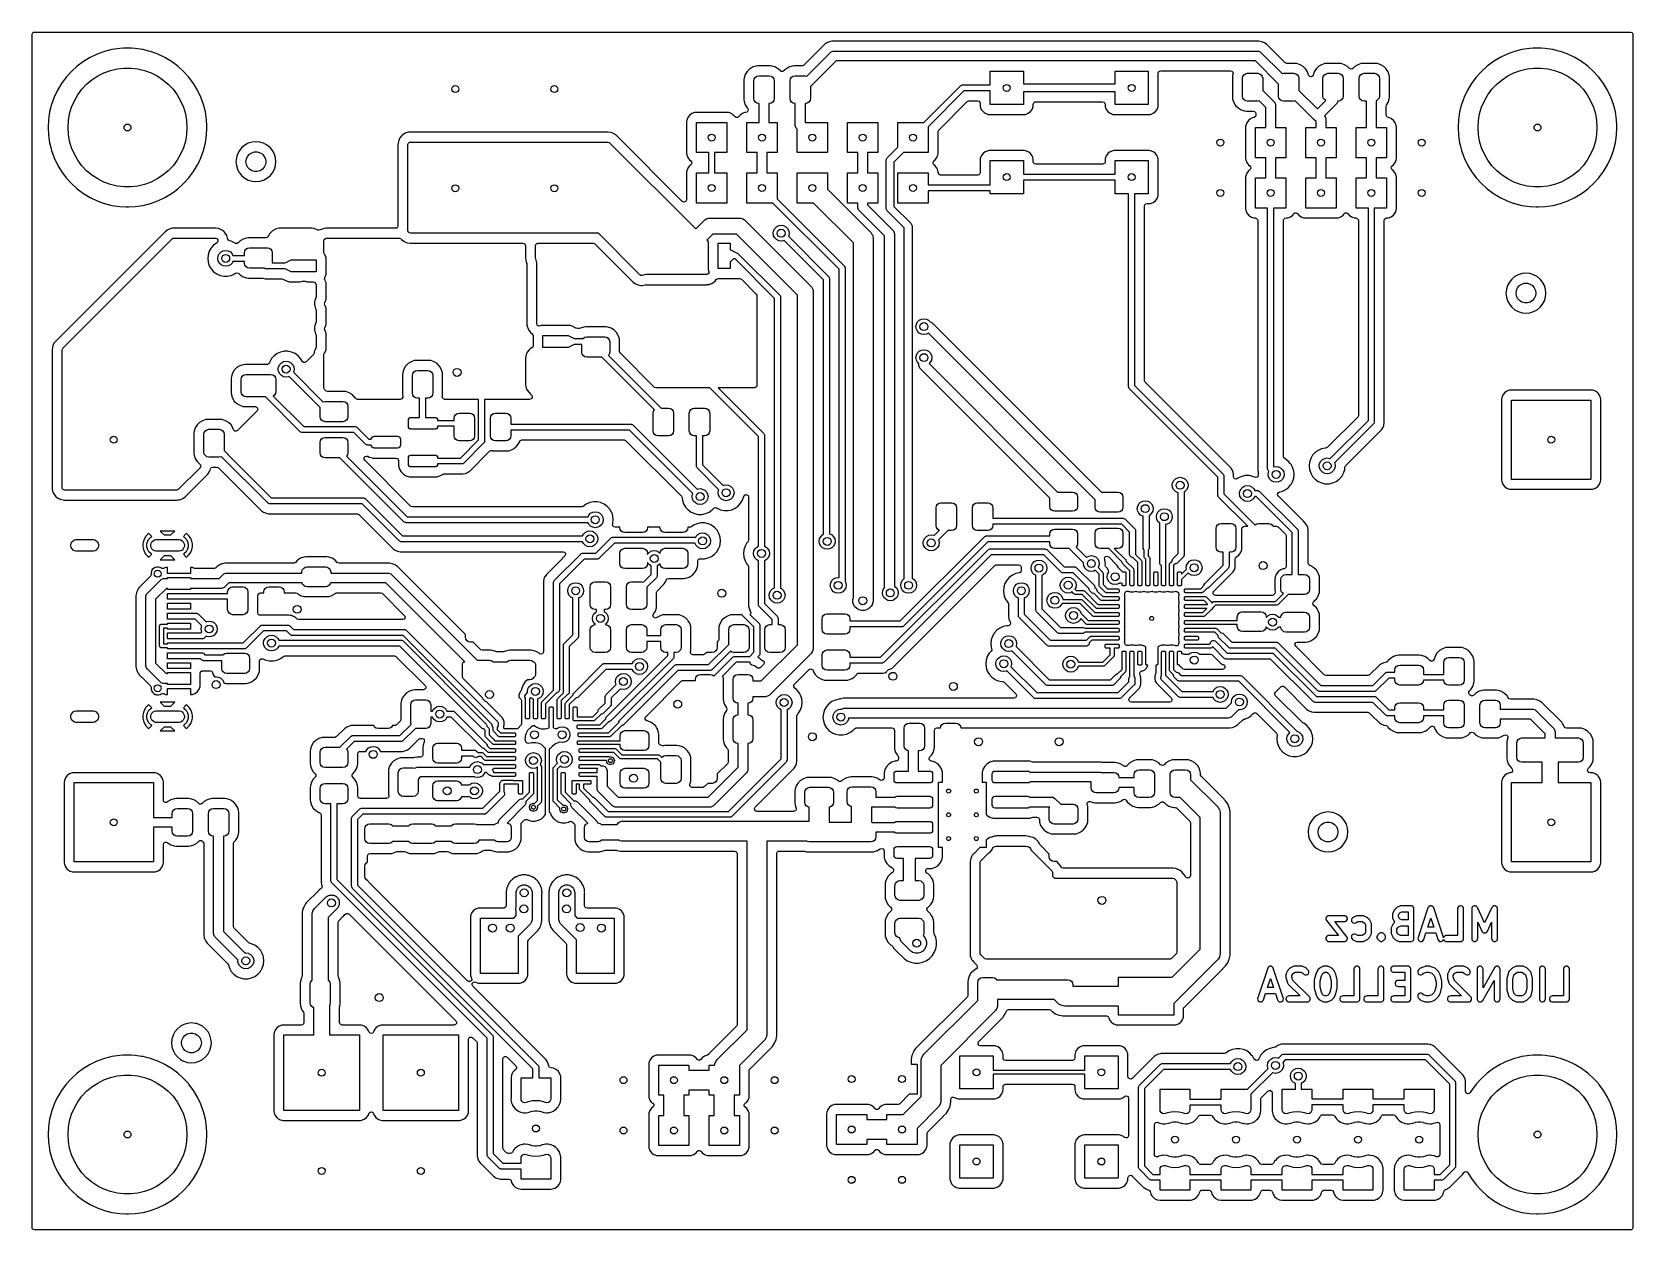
# Model space of a CAD drawing. Extents: x 0.21 to 3.39, y 0.21 to 2.59.
import ezdxf

# ---------------------------------------------------------------- set-up
doc = ezdxf.new("R2010")
doc.units = 0
doc.header["$MEASUREMENT"] = 0
doc.layers.add('BLACK', color=7, linetype='CONTINUOUS')

msp = doc.modelspace()

# ---------------------------------------------------------------- linework, layer by layer
at = {"layer": 'BLACK', "linetype": 'CONTINUOUS'}
for p, q in [((0.2104, 2.5846), (0.2112, 2.5873)), ((0.2104, 2.4), (0.2104, 2.5846)), ((0.2112, 2.5873), (0.2133, 2.5891)), ((0.2133, 2.5891), (0.2154, 2.5896)), ((0.2154, 2.5896), (3.3846, 2.5896)), ((3.3846, 2.5896), (3.3873, 2.5888)), ((3.3873, 2.5888), (3.3891, 2.5867)), ((3.3891, 2.5867), (3.3896, 2.5846)), ((3.3896, 2.5846), (3.3896, 0.2154)), ((0.3397, 2.5457), (0.3257, 2.5391)), ((0.3542, 2.5509), (0.3397, 2.5457)), ((0.3617, 2.5528), (0.3542, 2.5509)), ((0.3692, 2.5547), (0.3617, 2.5528)), ((0.3845, 2.5569), (0.3692, 2.5547)), ((0.3692, 2.5547), (0.3692, 2.5547)), ((0.3692, 2.5547), (0.3692, 2.5547)), ((0.3912, 2.5573), (0.3845, 2.5569)), ((0.3845, 2.5569), (0.3845, 2.5569)), ((0.3845, 2.5569), (0.3845, 2.5569)), ((0.4, 2.5577), (0.3912, 2.5573)), ((0.4077, 2.5573), (0.4, 2.5577)), ((0.4, 2.5577), (0.4, 2.5577)), ((0.4155, 2.5569), (0.4077, 2.5573)), ((0.4296, 2.5548), (0.4155, 2.5569)), ((0.4155, 2.5569), (0.4155, 2.5569)), ((0.4155, 2.5569), (0.4155, 2.5569)), ((0.4308, 2.5547), (0.4296, 2.5548)), ((0.442, 2.5518), (0.4308, 2.5547)), ((0.4458, 2.5509), (0.442, 2.5518)), ((0.4591, 2.5461), (0.4458, 2.5509)), ((0.4603, 2.5457), (0.4591, 2.5461)), ((0.4743, 2.5391), (0.4603, 2.5457)), ((1.7841, 2.565), (1.7429, 2.5237)), ((1.749, 2.502), (1.796, 2.549)), ((1.7857, 2.566), (1.7841, 2.565)), ((1.7841, 2.565), (1.7841, 2.565)), ((1.787, 2.5669), (1.7857, 2.566)), ((1.7889, 2.5682), (1.787, 2.5669)), ((1.7912, 2.5691), (1.7889, 2.5682)), ((1.7889, 2.5682), (1.7889, 2.5682)), ((1.7889, 2.5682), (1.7889, 2.5682)), ((1.7889, 2.5682), (1.7889, 2.5682)), ((1.7943, 2.5704), (1.7912, 2.5691)), ((1.7912, 2.5691), (1.7912, 2.5691)), ((1.7958, 2.5707), (1.7943, 2.5704)), ((1.7943, 2.5704), (1.7943, 2.5704)), ((1.7989, 2.5713), (1.7958, 2.5707)), ((1.796, 2.549), (1.7975, 2.5502)), ((1.7975, 2.5502), (1.801, 2.5517)), ((1.8, 2.5715), (1.7989, 2.5713)), ((1.7989, 2.5713), (1.7989, 2.5713)), ((2.6468, 2.5715), (1.8, 2.5715)), ((1.8, 2.5715), (1.8, 2.5715)), ((1.8, 2.5715), (1.8, 2.5715)), ((1.801, 2.5517), (1.8029, 2.5518)), ((1.801, 2.5517), (1.801, 2.5517)), ((1.8029, 2.5518), (2.6439, 2.5518)), ((2.6439, 2.5518), (2.6458, 2.5517)), ((2.6458, 2.5517), (2.6494, 2.5502)), ((2.6525, 2.5704), (2.6468, 2.5715)), ((2.6494, 2.5502), (2.6494, 2.5502)), ((2.6494, 2.5502), (2.6509, 2.549)), ((2.6509, 2.549), (2.6928, 2.507)), ((2.6579, 2.5682), (2.6525, 2.5704)), ((2.6525, 2.5704), (2.6525, 2.5704)), ((2.6525, 2.5704), (2.6525, 2.5704)), ((2.6599, 2.5669), (2.6579, 2.5682)), ((2.6579, 2.5682), (2.6579, 2.5682)), ((2.6628, 2.565), (2.6599, 2.5669)), ((2.699, 2.5287), (2.6628, 2.565)), ((3.1397, 2.5457), (3.1257, 2.5391)), ((3.1542, 2.5509), (3.1397, 2.5457)), ((3.1617, 2.5528), (3.1542, 2.5509)), ((3.1692, 2.5547), (3.1617, 2.5528)), ((3.1845, 2.5569), (3.1692, 2.5547)), ((3.1692, 2.5547), (3.1692, 2.5547)), ((3.1692, 2.5547), (3.1692, 2.5547)), ((3.1912, 2.5573), (3.1845, 2.5569)), ((3.1845, 2.5569), (3.1845, 2.5569)), ((3.1845, 2.5569), (3.1845, 2.5569)), ((3.2, 2.5577), (3.1912, 2.5573)), ((3.2077, 2.5573), (3.2, 2.5577)), ((3.2, 2.5577), (3.2, 2.5577)), ((3.2155, 2.5569), (3.2077, 2.5573)), ((3.2296, 2.5548), (3.2155, 2.5569)), ((3.2155, 2.5569), (3.2155, 2.5569)), ((3.2155, 2.5569), (3.2155, 2.5569)), ((3.2308, 2.5547), (3.2296, 2.5548)), ((3.242, 2.5518), (3.2308, 2.5547)), ((3.2458, 2.5509), (3.242, 2.5518)), ((3.2591, 2.5461), (3.2458, 2.5509)), ((3.2603, 2.5457), (3.2591, 2.5461)), ((3.2743, 2.5391), (3.2603, 2.5457)), ((0.3, 2.5219), (0.2885, 2.5115)), ((0.3124, 2.5311), (0.3, 2.5219)), ((0.3257, 2.5391), (0.3124, 2.5311)), ((0.3532, 2.5085), (0.3661, 2.5131)), ((0.3661, 2.5131), (0.3795, 2.5163)), ((0.3795, 2.5163), (0.3931, 2.5179)), ((0.3931, 2.5179), (0.4069, 2.5179)), ((0.4069, 2.5179), (0.4205, 2.5163)), ((0.4205, 2.5163), (0.4339, 2.5131)), ((0.4339, 2.5131), (0.4468, 2.5085)), ((0.4876, 2.5311), (0.4743, 2.5391)), ((0.4743, 2.5391), (0.4743, 2.5391)), ((0.4743, 2.5391), (0.4743, 2.5391)), ((0.5, 2.5219), (0.4876, 2.5311)), ((0.5115, 2.5115), (0.5, 2.5219)), ((0.5, 2.5219), (0.5, 2.5219)), ((0.5, 2.5219), (0.5, 2.5219)), ((1.6353, 2.5161), (1.6304, 2.5112)), ((1.6412, 2.5197), (1.6353, 2.5161)), ((1.6353, 2.5161), (1.6353, 2.5161)), ((1.6477, 2.5219), (1.6412, 2.5197)), ((1.6518, 2.5223), (1.6477, 2.5219)), ((1.6764, 2.5223), (1.6518, 2.5223)), ((1.6804, 2.5219), (1.6764, 2.5223)), ((1.687, 2.5197), (1.6804, 2.5219)), ((1.6804, 2.5219), (1.6804, 2.5219)), ((1.6929, 2.5161), (1.687, 2.5197)), ((1.6965, 2.5124), (1.6929, 2.5161)), ((1.6929, 2.5161), (1.6929, 2.5161)), ((1.6983, 2.5113), (1.6965, 2.5124)), ((1.7035, 2.5124), (1.7011, 2.5111)), ((1.7071, 2.5161), (1.7035, 2.5124)), ((1.713, 2.5197), (1.7071, 2.5161)), ((1.7071, 2.5161), (1.7071, 2.5161)), ((1.7196, 2.5219), (1.713, 2.5197)), ((1.7236, 2.5223), (1.7196, 2.5219)), ((1.7393, 2.5223), (1.7236, 2.5223)), ((1.7404, 2.5224), (1.7393, 2.5223)), ((1.7429, 2.5237), (1.7404, 2.5224)), ((1.807, 2.5322), (1.7561, 2.4813)), ((2.6398, 2.5322), (1.807, 2.5322)), ((2.113, 2.4845), (2.113, 2.5116)), ((2.113, 2.5116), (2.179, 2.5116)), ((2.179, 2.5116), (2.179, 2.4865)), ((2.361, 2.4865), (2.361, 2.5116)), ((2.361, 2.5116), (2.427, 2.5116)), ((2.427, 2.5116), (2.427, 2.4456)), ((2.4475, 2.5102), (2.4496, 2.512)), ((2.4496, 2.512), (2.4517, 2.5125)), ((2.4517, 2.5125), (2.5906, 2.5125)), ((2.5906, 2.5125), (2.5933, 2.5117)), ((2.5933, 2.5117), (2.5951, 2.5096)), ((2.6857, 2.4863), (2.6398, 2.5322)), ((2.6998, 2.5281), (2.699, 2.5287)), ((2.7025, 2.5273), (2.6998, 2.5281)), ((2.7182, 2.5273), (2.7025, 2.5273)), ((2.7223, 2.5269), (2.7182, 2.5273)), ((2.7182, 2.5273), (2.7182, 2.5273)), ((2.7288, 2.5247), (2.7223, 2.5269)), ((2.7223, 2.5269), (2.7223, 2.5269)), ((2.7347, 2.5211), (2.7288, 2.5247)), ((2.7396, 2.5162), (2.7347, 2.5211)), ((2.7347, 2.5211), (2.7347, 2.5211)), ((2.7397, 2.5161), (2.7396, 2.5162)), ((2.7396, 2.5162), (2.7396, 2.5162)), ((2.7396, 2.5162), (2.7396, 2.5162)), ((2.7432, 2.5103), (2.7397, 2.5161)), ((2.7604, 2.5162), (2.7568, 2.5103)), ((2.7653, 2.5211), (2.7604, 2.5162)), ((2.7604, 2.5162), (2.7604, 2.5162)), ((2.7712, 2.5247), (2.7653, 2.5211)), ((2.7653, 2.5211), (2.7653, 2.5211)), ((2.7777, 2.5269), (2.7712, 2.5247)), ((2.7818, 2.5273), (2.7777, 2.5269)), ((2.8064, 2.5273), (2.7818, 2.5273)), ((2.8104, 2.5269), (2.8064, 2.5273)), ((2.817, 2.5247), (2.8104, 2.5269)), ((2.8104, 2.5269), (2.8104, 2.5269)), ((2.8229, 2.5211), (2.817, 2.5247)), ((2.8265, 2.5174), (2.8229, 2.5211)), ((2.8229, 2.5211), (2.8229, 2.5211)), ((2.8283, 2.5163), (2.8265, 2.5174)), ((2.8311, 2.5161), (2.8283, 2.5163)), ((2.8335, 2.5174), (2.8311, 2.5161)), ((2.8371, 2.5211), (2.8335, 2.5174)), ((2.843, 2.5247), (2.8371, 2.5211)), ((2.8371, 2.5211), (2.8371, 2.5211)), ((2.8496, 2.5269), (2.843, 2.5247)), ((2.8536, 2.5273), (2.8496, 2.5269)), ((2.8782, 2.5273), (2.8536, 2.5273)), ((2.8823, 2.5269), (2.8782, 2.5273)), ((2.8888, 2.5247), (2.8823, 2.5269)), ((2.8823, 2.5269), (2.8823, 2.5269)), ((2.8947, 2.5211), (2.8888, 2.5247)), ((2.8996, 2.5162), (2.8947, 2.5211)), ((2.8947, 2.5211), (2.8947, 2.5211)), ((2.8997, 2.5161), (2.8996, 2.5162)), ((2.8996, 2.5162), (2.8996, 2.5162)), ((2.8996, 2.5162), (2.8996, 2.5162)), ((2.9032, 2.5103), (2.8997, 2.5161)), ((3.1, 2.5219), (3.0885, 2.5115)), ((3.1124, 2.5311), (3.1, 2.5219)), ((3.1257, 2.5391), (3.1124, 2.5311)), ((3.1532, 2.5085), (3.1661, 2.5131)), ((3.1661, 2.5131), (3.1795, 2.5163)), ((3.1795, 2.5163), (3.1931, 2.5179)), ((3.1931, 2.5179), (3.2069, 2.5179)), ((3.2069, 2.5179), (3.2205, 2.5163)), ((3.2205, 2.5163), (3.2339, 2.5131)), ((3.2339, 2.5131), (3.2468, 2.5085)), ((3.2876, 2.5311), (3.2743, 2.5391)), ((3.2743, 2.5391), (3.2743, 2.5391)), ((3.2743, 2.5391), (3.2743, 2.5391)), ((3.3, 2.5219), (3.2876, 2.5311)), ((3.3115, 2.5115), (3.3, 2.5219)), ((3.3, 2.5219), (3.3, 2.5219)), ((3.3, 2.5219), (3.3, 2.5219)), ((0.2689, 2.4876), (0.2609, 2.4743)), ((0.2781, 2.5), (0.2689, 2.4876)), ((0.2885, 2.5115), (0.2781, 2.5)), ((0.3095, 2.4759), (0.3189, 2.4859)), ((0.3189, 2.4859), (0.3295, 2.4947)), ((0.3295, 2.4947), (0.3409, 2.5023)), ((0.3409, 2.5023), (0.3532, 2.5085)), ((0.4468, 2.5085), (0.4591, 2.5023)), ((0.4591, 2.5023), (0.4705, 2.4947)), ((0.4705, 2.4947), (0.4811, 2.4859)), ((0.4811, 2.4859), (0.4905, 2.4759)), ((0.52, 2.5021), (0.5115, 2.5115)), ((0.5219, 2.5), (0.52, 2.5021)), ((0.5311, 2.4876), (0.5219, 2.5)), ((0.5391, 2.4743), (0.5311, 2.4876)), ((0.5311, 2.4876), (0.5311, 2.4876)), ((0.5311, 2.4876), (0.5311, 2.4876)), ((1.6246, 2.4987), (1.6242, 2.4947)), ((1.6242, 2.4947), (1.6242, 2.4553)), ((1.6268, 2.5053), (1.6246, 2.4987)), ((1.6246, 2.4987), (1.6246, 2.4987)), ((1.6304, 2.5112), (1.6268, 2.5053)), ((1.6304, 2.5112), (1.6304, 2.5112)), ((1.6439, 2.4927), (1.6446, 2.4965)), ((1.6439, 2.4573), (1.6439, 2.4927)), ((1.6446, 2.4965), (1.6468, 2.4997)), ((1.6468, 2.4997), (1.65, 2.5018)), ((1.65, 2.5018), (1.6537, 2.5026)), ((1.6537, 2.5026), (1.6744, 2.5026)), ((1.6744, 2.5026), (1.6782, 2.5018)), ((1.6782, 2.5018), (1.6814, 2.4997)), ((1.6814, 2.4997), (1.6835, 2.4965)), ((1.6835, 2.4965), (1.6843, 2.4927)), ((1.6843, 2.4927), (1.6843, 2.4573)), ((1.7011, 2.5111), (1.6983, 2.5113)), ((1.7157, 2.4927), (1.7165, 2.4965)), ((1.7157, 2.4573), (1.7157, 2.4927)), ((1.7165, 2.4965), (1.7186, 2.4997)), ((1.7186, 2.4997), (1.7218, 2.5018)), ((1.7218, 2.5018), (1.7256, 2.5026)), ((1.7256, 2.5026), (1.7463, 2.5026)), ((1.7463, 2.5026), (1.749, 2.502)), ((1.7561, 2.4813), (1.7561, 2.4573)), ((1.9816, 2.41), (2.0544, 2.4828)), ((2.0544, 2.4828), (2.0553, 2.4835)), ((2.0553, 2.4835), (2.0568, 2.4841)), ((2.0568, 2.4841), (2.0574, 2.4844)), ((2.0574, 2.4844), (2.0586, 2.4845)), ((2.0586, 2.4845), (2.113, 2.4845)), ((2.179, 2.4865), (2.361, 2.4865)), ((2.4467, 2.5075), (2.4475, 2.5102)), ((2.4467, 2.4437), (2.4467, 2.5075)), ((2.5946, 2.5037), (2.5942, 2.4997)), ((2.5942, 2.4997), (2.5942, 2.4603)), ((2.5953, 2.5059), (2.5946, 2.5037)), ((2.5946, 2.5037), (2.5946, 2.5037)), ((2.5951, 2.5096), (2.5955, 2.5068)), ((2.5955, 2.5068), (2.5953, 2.5059)), ((2.6139, 2.4977), (2.6146, 2.5015)), ((2.6139, 2.4623), (2.6139, 2.4977)), ((2.6146, 2.5015), (2.6168, 2.5047)), ((2.6168, 2.5047), (2.62, 2.5068)), ((2.62, 2.5068), (2.6237, 2.5076)), ((2.6237, 2.5076), (2.6444, 2.5076)), ((2.6444, 2.5076), (2.6482, 2.5068)), ((2.6482, 2.5068), (2.6514, 2.5047)), ((2.6514, 2.5047), (2.6535, 2.5015)), ((2.6535, 2.5015), (2.6543, 2.4977)), ((2.6543, 2.4977), (2.6543, 2.4737)), ((2.6857, 2.4623), (2.6857, 2.4863)), ((2.6928, 2.507), (2.6956, 2.5076)), ((2.6956, 2.5076), (2.7163, 2.5076)), ((2.7163, 2.5076), (2.72, 2.5068)), ((2.72, 2.5068), (2.7232, 2.5047)), ((2.7232, 2.5047), (2.7254, 2.5015)), ((2.7254, 2.5015), (2.7261, 2.4977)), ((2.7261, 2.4977), (2.7261, 2.4737)), ((2.7453, 2.504), (2.7432, 2.5103)), ((2.7457, 2.5031), (2.7453, 2.504)), ((2.7478, 2.5012), (2.7457, 2.5031)), ((2.7505, 2.5007), (2.7478, 2.5012)), ((2.7531, 2.5017), (2.7505, 2.5007)), ((2.7547, 2.504), (2.7531, 2.5017)), ((2.7568, 2.5103), (2.7547, 2.504)), ((2.7739, 2.4977), (2.7746, 2.5015)), ((2.7739, 2.4623), (2.7739, 2.4977)), ((2.7746, 2.5015), (2.7768, 2.5047)), ((2.7768, 2.5047), (2.78, 2.5068)), ((2.78, 2.5068), (2.7837, 2.5076)), ((2.7837, 2.5076), (2.8044, 2.5076)), ((2.8044, 2.5076), (2.8082, 2.5068)), ((2.8082, 2.5068), (2.8114, 2.5047)), ((2.8114, 2.5047), (2.8135, 2.5015)), ((2.8135, 2.5015), (2.8143, 2.4977)), ((2.8143, 2.4977), (2.8143, 2.4623)), ((2.8457, 2.4977), (2.8465, 2.5015)), ((2.8457, 2.4623), (2.8457, 2.4977)), ((2.8465, 2.5015), (2.8486, 2.5047)), ((2.8486, 2.5047), (2.8518, 2.5068)), ((2.8518, 2.5068), (2.8556, 2.5076)), ((2.8556, 2.5076), (2.8763, 2.5076)), ((2.8763, 2.5076), (2.88, 2.5068)), ((2.88, 2.5068), (2.8832, 2.5047)), ((2.8832, 2.5047), (2.8854, 2.5015)), ((2.8854, 2.5015), (2.8861, 2.4977)), ((2.8861, 2.4977), (2.8861, 2.4623)), ((2.9054, 2.5037), (2.9032, 2.5103)), ((2.9058, 2.5), (2.9054, 2.5037)), ((2.9058, 2.4997), (2.9058, 2.5)), ((2.9058, 2.4603), (2.9058, 2.4997)), ((3.0689, 2.4876), (3.0609, 2.4743)), ((3.0781, 2.5), (3.0689, 2.4876)), ((3.0885, 2.5115), (3.0781, 2.5)), ((3.1095, 2.4759), (3.1189, 2.4859)), ((3.1189, 2.4859), (3.1295, 2.4947)), ((3.1295, 2.4947), (3.1409, 2.5023)), ((3.1409, 2.5023), (3.1532, 2.5085)), ((3.2468, 2.5085), (3.2591, 2.5023)), ((3.2591, 2.5023), (3.2705, 2.4947)), ((3.2705, 2.4947), (3.2811, 2.4859)), ((3.2811, 2.4859), (3.2905, 2.4759)), ((3.32, 2.5021), (3.3115, 2.5115)), ((3.3219, 2.5), (3.32, 2.5021)), ((3.3311, 2.4876), (3.3219, 2.5)), ((3.3391, 2.4743), (3.3311, 2.4876)), ((3.3311, 2.4876), (3.3311, 2.4876)), ((3.3311, 2.4876), (3.3311, 2.4876)), ((0.2543, 2.4603), (0.2491, 2.4458)), ((0.2609, 2.4743), (0.2543, 2.4603)), ((0.289, 2.4404), (0.2945, 2.453)), ((0.2945, 2.453), (0.3013, 2.4649)), ((0.3013, 2.4649), (0.3095, 2.4759)), ((0.4905, 2.4759), (0.4987, 2.4649)), ((0.4987, 2.4649), (0.5055, 2.453)), ((0.5055, 2.453), (0.511, 2.4404)), ((0.5457, 2.4603), (0.5391, 2.4743)), ((0.5509, 2.4458), (0.5457, 2.4603)), ((1.6242, 2.4553), (1.6246, 2.4513)), ((1.6246, 2.4513), (1.6268, 2.4447)), ((1.6446, 2.4535), (1.6439, 2.4573)), ((1.6468, 2.4503), (1.6446, 2.4535)), ((1.65, 2.4482), (1.6468, 2.4503)), ((1.6537, 2.4474), (1.65, 2.4482)), ((1.6782, 2.4482), (1.6744, 2.4474)), ((1.6814, 2.4503), (1.6782, 2.4482)), ((1.6835, 2.4535), (1.6814, 2.4503)), ((1.6843, 2.4573), (1.6835, 2.4535)), ((1.7165, 2.4535), (1.7157, 2.4573)), ((1.7186, 2.4503), (1.7165, 2.4535)), ((1.7218, 2.4482), (1.7186, 2.4503)), ((1.7256, 2.4474), (1.7218, 2.4482)), ((1.75, 2.4482), (1.7463, 2.4474)), ((1.7532, 2.4503), (1.75, 2.4482)), ((1.7554, 2.4535), (1.7532, 2.4503)), ((1.7561, 2.4573), (1.7554, 2.4535)), ((2.061, 2.4727), (1.99, 2.4016)), ((2.0112, 2.3949), (2.0677, 2.4515)), ((2.113, 2.4727), (2.061, 2.4727)), ((2.0677, 2.4515), (2.0702, 2.4529)), ((2.0702, 2.4529), (2.0712, 2.453)), ((2.0712, 2.453), (2.0883, 2.453)), ((2.0883, 2.453), (2.091, 2.4522)), ((2.091, 2.4522), (2.0928, 2.4501)), ((2.0928, 2.4501), (2.0933, 2.448)), ((2.0933, 2.448), (2.0933, 2.4437)), ((2.113, 2.4456), (2.113, 2.4727)), ((2.361, 2.4707), (2.179, 2.4707)), ((2.179, 2.4707), (2.179, 2.4456)), ((2.1987, 2.446), (2.1995, 2.4487)), ((2.1995, 2.4487), (2.2016, 2.4506)), ((2.2016, 2.4506), (2.2036, 2.451)), ((2.2036, 2.451), (2.3364, 2.451)), ((2.3364, 2.451), (2.339, 2.4502)), ((2.339, 2.4502), (2.3409, 2.4481)), ((2.3409, 2.4481), (2.3413, 2.446)), ((2.361, 2.4456), (2.361, 2.4707)), ((2.5942, 2.4603), (2.5946, 2.4563)), ((2.5946, 2.4563), (2.5968, 2.4497)), ((2.5968, 2.4497), (2.6004, 2.4438)), ((2.6146, 2.4585), (2.6139, 2.4623)), ((2.6168, 2.4553), (2.6146, 2.4585)), ((2.62, 2.4532), (2.6168, 2.4553)), ((2.6237, 2.4524), (2.62, 2.4532)), ((2.6444, 2.4524), (2.6237, 2.4524)), ((2.6472, 2.453), (2.6444, 2.4524)), ((2.6602, 2.44), (2.6472, 2.453)), ((2.6543, 2.4737), (2.677, 2.451)), ((2.677, 2.451), (2.6782, 2.4495)), ((2.6782, 2.4495), (2.6785, 2.4487)), ((2.6785, 2.4487), (2.6797, 2.446)), ((2.6865, 2.4585), (2.6857, 2.4623)), ((2.6886, 2.4553), (2.6865, 2.4585)), ((2.6918, 2.4532), (2.6886, 2.4553)), ((2.6956, 2.4524), (2.6918, 2.4532)), ((2.7163, 2.4524), (2.6956, 2.4524)), ((2.719, 2.453), (2.7163, 2.4524)), ((2.756, 2.416), (2.719, 2.453)), ((2.7261, 2.4737), (2.763, 2.4369)), ((2.763, 2.4369), (2.7796, 2.4535)), ((2.7746, 2.4585), (2.7739, 2.4623)), ((2.7768, 2.4553), (2.7746, 2.4585)), ((2.7796, 2.4535), (2.7768, 2.4553)), ((2.8023, 2.4486), (2.801, 2.4471)), ((2.8037, 2.4522), (2.8023, 2.4486)), ((2.8023, 2.4486), (2.8023, 2.4486)), ((2.8038, 2.4524), (2.8037, 2.4522)), ((2.8044, 2.4524), (2.8038, 2.4524)), ((2.8082, 2.4532), (2.8044, 2.4524)), ((2.8114, 2.4553), (2.8082, 2.4532)), ((2.8135, 2.4585), (2.8114, 2.4553)), ((2.8143, 2.4623), (2.8135, 2.4585)), ((2.8465, 2.4585), (2.8457, 2.4623)), ((2.8486, 2.4553), (2.8465, 2.4585)), ((2.8518, 2.4532), (2.8486, 2.4553)), ((2.8556, 2.4524), (2.8518, 2.4532)), ((2.8602, 2.4524), (2.8556, 2.4524)), ((2.8602, 2.4), (2.8602, 2.4524)), ((2.88, 2.4532), (2.8798, 2.4532)), ((2.8798, 2.4532), (2.8798, 2.4)), ((2.8832, 2.4553), (2.88, 2.4532)), ((2.8854, 2.4585), (2.8832, 2.4553)), ((2.8861, 2.4623), (2.8854, 2.4585)), ((2.9008, 2.4458), (2.9032, 2.4497)), ((2.9032, 2.4497), (2.9054, 2.4563)), ((2.9054, 2.4563), (2.9058, 2.4603)), ((3.0543, 2.4603), (3.0491, 2.4458)), ((3.0609, 2.4743), (3.0543, 2.4603)), ((3.089, 2.4404), (3.0945, 2.453)), ((3.0945, 2.453), (3.1013, 2.4649)), ((3.1013, 2.4649), (3.1095, 2.4759)), ((3.2905, 2.4759), (3.2987, 2.4649)), ((3.2987, 2.4649), (3.3055, 2.453)), ((3.3055, 2.453), (3.311, 2.4404)), ((3.3457, 2.4603), (3.3391, 2.4743)), ((3.3509, 2.4458), (3.3457, 2.4603)), ((0.2453, 2.4308), (0.2431, 2.4155)), ((0.2486, 2.4437), (0.2453, 2.4308)), ((0.2453, 2.4308), (0.2453, 2.4308)), ((0.2453, 2.4308), (0.2453, 2.4308)), ((0.2491, 2.4458), (0.2486, 2.4437)), ((0.2827, 2.4137), (0.2851, 2.4272)), ((0.2851, 2.4272), (0.289, 2.4404)), ((0.511, 2.4404), (0.5149, 2.4272)), ((0.5149, 2.4272), (0.5173, 2.4137)), ((0.5547, 2.4308), (0.5509, 2.4458)), ((0.5569, 2.4155), (0.5547, 2.4308)), ((1.5125, 2.4195), (1.5105, 2.4142)), ((1.5159, 2.4241), (1.5125, 2.4195)), ((1.5125, 2.4195), (1.5125, 2.4195)), ((1.5205, 2.4275), (1.5159, 2.4241)), ((1.5258, 2.4295), (1.5205, 2.4275)), ((1.5205, 2.4275), (1.5205, 2.4275)), ((1.5281, 2.4297), (1.5258, 2.4295)), ((1.5258, 2.4295), (1.5258, 2.4295)), ((1.5919, 2.4297), (1.5281, 2.4297)), ((1.5281, 2.4297), (1.5281, 2.4297)), ((1.5942, 2.4295), (1.5919, 2.4297)), ((1.5995, 2.4275), (1.5942, 2.4295)), ((1.5942, 2.4295), (1.5942, 2.4295)), ((1.6013, 2.4261), (1.5995, 2.4275)), ((1.5995, 2.4275), (1.5995, 2.4275)), ((1.5995, 2.4275), (1.5995, 2.4275)), ((1.6041, 2.4241), (1.6013, 2.4261)), ((1.606, 2.4215), (1.6041, 2.4241)), ((1.6041, 2.4241), (1.6041, 2.4241)), ((1.6041, 2.4241), (1.6041, 2.4241)), ((1.6065, 2.4209), (1.606, 2.4215)), ((1.6089, 2.4196), (1.6065, 2.4209)), ((1.6117, 2.4198), (1.6089, 2.4196)), ((1.614, 2.4215), (1.6117, 2.4198)), ((1.6159, 2.4241), (1.614, 2.4215)), ((1.6205, 2.4275), (1.6159, 2.4241)), ((1.6159, 2.4241), (1.6159, 2.4241)), ((1.6258, 2.4295), (1.6205, 2.4275)), ((1.6205, 2.4275), (1.6205, 2.4275)), ((1.6281, 2.4297), (1.6258, 2.4295)), ((1.6268, 2.4447), (1.6304, 2.4388)), ((1.6306, 2.4307), (1.6281, 2.4297)), ((1.6304, 2.4388), (1.6304, 2.4388)), ((1.6304, 2.4388), (1.6311, 2.4381)), ((1.6322, 2.4329), (1.6306, 2.4307)), ((1.6311, 2.4381), (1.6324, 2.4357)), ((1.6324, 2.4357), (1.6322, 2.4329)), ((1.6542, 2.4474), (1.6537, 2.4474)), ((1.6542, 2.41), (1.6542, 2.4474)), ((1.6744, 2.4474), (1.6739, 2.4474)), ((1.6739, 2.4474), (1.6739, 2.41)), ((1.7261, 2.4474), (1.7256, 2.4474)), ((1.7261, 2.4041), (1.7261, 2.4474)), ((1.7463, 2.4474), (1.7458, 2.4474)), ((1.7458, 2.4474), (1.7458, 2.41)), ((2.0933, 2.4437), (2.0933, 2.4437)), ((2.0933, 2.4437), (2.0935, 2.4414)), ((2.0935, 2.4414), (2.0935, 2.4414)), ((2.0935, 2.4414), (2.0955, 2.436)), ((2.0955, 2.436), (2.0955, 2.436)), ((2.0955, 2.436), (2.0989, 2.4315)), ((2.0989, 2.4315), (2.1011, 2.4298)), ((2.1011, 2.4298), (2.1034, 2.4281)), ((2.1034, 2.4281), (2.1034, 2.4281)), ((2.1034, 2.4281), (2.1034, 2.4281)), ((2.1034, 2.4281), (2.1052, 2.4275)), ((2.1052, 2.4275), (2.1088, 2.4261)), ((2.1088, 2.4261), (2.1088, 2.4261)), ((2.1088, 2.4261), (2.1111, 2.4259)), ((2.1111, 2.4259), (2.1809, 2.4259)), ((2.179, 2.4456), (2.113, 2.4456)), ((2.1809, 2.4259), (2.1832, 2.4261)), ((2.1832, 2.4261), (2.1885, 2.4281)), ((2.1885, 2.4281), (2.1931, 2.4315)), ((2.1931, 2.4315), (2.1965, 2.436)), ((2.1965, 2.436), (2.1984, 2.4414)), ((2.1984, 2.4414), (2.1987, 2.4437)), ((2.1987, 2.4437), (2.1987, 2.446)), ((2.3413, 2.446), (2.3413, 2.4437)), ((2.3413, 2.4437), (2.3413, 2.4437)), ((2.3413, 2.4437), (2.3416, 2.4414)), ((2.3416, 2.4414), (2.3416, 2.4414)), ((2.3416, 2.4414), (2.3435, 2.436)), ((2.3435, 2.436), (2.3435, 2.436)), ((2.3435, 2.436), (2.3469, 2.4315)), ((2.3469, 2.4315), (2.3492, 2.4298)), ((2.3492, 2.4298), (2.3515, 2.4281)), ((2.3515, 2.4281), (2.3515, 2.4281)), ((2.3515, 2.4281), (2.3515, 2.4281)), ((2.3515, 2.4281), (2.3532, 2.4275)), ((2.3532, 2.4275), (2.3568, 2.4261)), ((2.3568, 2.4261), (2.3568, 2.4261)), ((2.3568, 2.4261), (2.3591, 2.4259)), ((2.3591, 2.4259), (2.4289, 2.4259)), ((2.427, 2.4456), (2.361, 2.4456)), ((2.4289, 2.4259), (2.4312, 2.4261)), ((2.4312, 2.4261), (2.4366, 2.4281)), ((2.4366, 2.4281), (2.4411, 2.4315)), ((2.4411, 2.4315), (2.4445, 2.436)), ((2.4445, 2.436), (2.4465, 2.4414)), ((2.4465, 2.4414), (2.4467, 2.4437)), ((2.6004, 2.4438), (2.6004, 2.4438)), ((2.6004, 2.4438), (2.6053, 2.4389)), ((2.6053, 2.4389), (2.6053, 2.4389)), ((2.6053, 2.4389), (2.6053, 2.4389)), ((2.6053, 2.4389), (2.6075, 2.4376)), ((2.6075, 2.4376), (2.6112, 2.4353)), ((2.6112, 2.4353), (2.6177, 2.4331)), ((2.6177, 2.4331), (2.6177, 2.4331)), ((2.6177, 2.4331), (2.6177, 2.4331)), ((2.6177, 2.4331), (2.6218, 2.4327)), ((2.6218, 2.4327), (2.6355, 2.4327)), ((2.6305, 2.4175), (2.6259, 2.4141)), ((2.6358, 2.4195), (2.6305, 2.4175)), ((2.6305, 2.4175), (2.6305, 2.4175)), ((2.6355, 2.4327), (2.6382, 2.4319)), ((2.636, 2.4195), (2.6358, 2.4195)), ((2.6376, 2.4199), (2.636, 2.4195)), ((2.6397, 2.4217), (2.6376, 2.4199)), ((2.6382, 2.4319), (2.64, 2.4298)), ((2.6405, 2.4244), (2.6397, 2.4217)), ((2.64, 2.4298), (2.6405, 2.4278)), ((2.6405, 2.4278), (2.6405, 2.4244)), ((2.6602, 2.4), (2.6602, 2.44)), ((2.6797, 2.446), (2.6798, 2.4441)), ((2.6798, 2.4441), (2.6798, 2.4)), ((2.801, 2.4471), (2.7769, 2.423)), ((2.7769, 2.423), (2.777, 2.4229)), ((2.777, 2.4229), (2.7782, 2.4214)), ((2.7782, 2.4214), (2.7797, 2.4178)), ((2.7797, 2.4178), (2.7797, 2.4178)), ((2.7797, 2.4178), (2.7798, 2.4159)), ((2.8995, 2.4423), (2.9003, 2.445)), ((2.8995, 2.4244), (2.8995, 2.4423)), ((2.8998, 2.4228), (2.8995, 2.4244)), ((2.9014, 2.4205), (2.8998, 2.4228)), ((2.9003, 2.445), (2.9008, 2.4458)), ((2.904, 2.4195), (2.9014, 2.4205)), ((2.9042, 2.4195), (2.904, 2.4195)), ((2.9095, 2.4175), (2.9042, 2.4195)), ((2.9042, 2.4195), (2.9042, 2.4195)), ((2.9101, 2.417), (2.9095, 2.4175)), ((2.9095, 2.4175), (2.9095, 2.4175)), ((2.9095, 2.4175), (2.9095, 2.4175)), ((2.9141, 2.4141), (2.9101, 2.417)), ((3.0453, 2.4308), (3.0431, 2.4155)), ((3.0486, 2.4437), (3.0453, 2.4308)), ((3.0453, 2.4308), (3.0453, 2.4308)), ((3.0453, 2.4308), (3.0453, 2.4308)), ((3.0491, 2.4458), (3.0486, 2.4437)), ((3.0827, 2.4137), (3.0851, 2.4272)), ((3.0851, 2.4272), (3.089, 2.4404)), ((3.311, 2.4404), (3.3149, 2.4272)), ((3.3149, 2.4272), (3.3173, 2.4137)), ((3.3547, 2.4308), (3.3509, 2.4458)), ((3.3569, 2.4155), (3.3547, 2.4308)), ((0.2104, 1.958), (0.2104, 2.4)), ((0.2424, 2.4019), (0.2423, 2.4)), ((0.2423, 2.4), (0.243, 2.3857)), ((0.243, 2.4141), (0.2424, 2.4019)), ((0.2431, 2.4155), (0.243, 2.4141)), ((0.243, 2.3857), (0.2431, 2.3845)), ((0.2431, 2.4155), (0.2431, 2.4155)), ((0.2431, 2.4155), (0.2431, 2.4155)), ((0.2431, 2.3845), (0.2431, 2.3845)), ((0.2431, 2.3845), (0.2446, 2.3744)), ((0.2819, 2.4), (0.2827, 2.4137)), ((0.2827, 2.3863), (0.2819, 2.4)), ((0.2851, 2.3728), (0.2827, 2.3863)), ((0.5173, 2.3863), (0.5149, 2.3728)), ((0.5173, 2.4137), (0.5181, 2.4)), ((0.5181, 2.4), (0.5173, 2.3863)), ((0.5547, 2.3692), (0.5569, 2.3845)), ((0.5575, 2.4042), (0.5569, 2.4155)), ((0.5569, 2.3845), (0.5577, 2.4)), ((0.5576, 2.4019), (0.5575, 2.4042)), ((0.5577, 2.4), (0.5576, 2.4019)), ((0.9468, 2.3856), (0.9447, 2.3838)), ((0.9516, 2.3887), (0.9468, 2.3856)), ((0.9468, 2.3856), (0.9468, 2.3856)), ((0.9556, 2.39), (0.9516, 2.3887)), ((0.9577, 2.3904), (0.9556, 2.39)), ((0.9556, 2.39), (0.9556, 2.39)), ((0.9619, 2.3909), (0.9577, 2.3904)), ((0.9577, 2.3904), (0.9577, 2.3904)), ((1.354, 2.3909), (0.9619, 2.3909)), ((0.9619, 2.3909), (0.9619, 2.3909)), ((1.3596, 2.3901), (1.354, 2.3909)), ((1.354, 2.3909), (1.354, 2.3909)), ((1.3622, 2.3893), (1.3596, 2.3901)), ((1.3596, 2.3901), (1.3596, 2.3901)), ((1.3674, 2.387), (1.3622, 2.3893)), ((1.3691, 2.3857), (1.3674, 2.387)), ((1.3674, 2.387), (1.3674, 2.387)), ((1.3674, 2.387), (1.3674, 2.387)), ((1.3699, 2.3851), (1.3691, 2.3857)), ((1.3715, 2.3836), (1.3699, 2.3851)), ((1.5105, 2.4142), (1.5103, 2.4119)), ((1.5103, 2.4119), (1.5103, 2.3481)), ((1.53, 2.35), (1.53, 2.41)), ((1.53, 2.41), (1.59, 2.41)), ((1.59, 2.41), (1.59, 2.35)), ((1.63, 2.35), (1.63, 2.41)), ((1.63, 2.41), (1.6542, 2.41)), ((1.6739, 2.41), (1.69, 2.41)), ((1.69, 2.41), (1.69, 2.35)), ((1.7263, 2.4022), (1.7261, 2.4041)), ((1.7277, 2.3986), (1.7263, 2.4022)), ((1.729, 2.3971), (1.7277, 2.3986)), ((1.7277, 2.3986), (1.7277, 2.3986)), ((1.73, 2.3961), (1.729, 2.3971)), ((1.73, 2.35), (1.73, 2.3961)), ((1.7458, 2.41), (1.79, 2.41)), ((1.79, 2.41), (1.79, 2.35)), ((1.83, 2.35), (1.83, 2.41)), ((1.83, 2.41), (1.89, 2.41)), ((1.89, 2.41), (1.89, 2.35)), ((1.93, 2.3611), (1.93, 2.41)), ((1.93, 2.41), (1.9816, 2.41)), ((1.99, 2.4016), (1.99, 2.35)), ((2.0097, 2.3914), (2.0105, 2.3941)), ((2.0097, 2.3481), (2.0097, 2.3914)), ((2.0105, 2.3941), (2.0112, 2.3949)), ((2.6205, 2.4042), (2.6203, 2.4019)), ((2.6203, 2.4019), (2.6203, 2.3381)), ((2.6225, 2.4095), (2.6205, 2.4042)), ((2.6259, 2.4141), (2.6225, 2.4095)), ((2.6225, 2.4095), (2.6225, 2.4095)), ((2.64, 2.34), (2.64, 2.4)), ((2.64, 2.4), (2.6602, 2.4)), ((2.6798, 2.4), (2.7, 2.4)), ((2.7, 2.4), (2.7, 2.34)), ((2.74, 2.34), (2.74, 2.4)), ((2.74, 2.4), (2.7602, 2.4)), ((2.7602, 2.4118), (2.756, 2.416)), ((2.7602, 2.4), (2.7602, 2.4118)), ((2.7798, 2.4159), (2.7798, 2.4)), ((2.7798, 2.4), (2.8, 2.4)), ((2.8, 2.4), (2.8, 2.34)), ((2.84, 2.34), (2.84, 2.4)), ((2.84, 2.4), (2.8602, 2.4)), ((2.8798, 2.4), (2.9, 2.4)), ((2.9, 2.4), (2.9, 2.34)), ((2.9149, 2.413), (2.9141, 2.4141)), ((2.9175, 2.4095), (2.9149, 2.413)), ((2.9186, 2.4065), (2.9175, 2.4095)), ((2.9175, 2.4095), (2.9175, 2.4095)), ((2.9175, 2.4095), (2.9175, 2.4095)), ((2.9195, 2.4042), (2.9186, 2.4065)), ((2.9197, 2.4019), (2.9195, 2.4042)), ((2.9197, 2.4), (2.9197, 2.4019)), ((2.9197, 2.3381), (2.9197, 2.4)), ((3.0424, 2.4019), (3.0423, 2.4)), ((3.0423, 2.4), (3.043, 2.3857)), ((3.043, 2.4141), (3.0424, 2.4019)), ((3.0431, 2.4155), (3.043, 2.4141)), ((3.043, 2.3857), (3.0431, 2.3845)), ((3.0431, 2.4155), (3.0431, 2.4155)), ((3.0431, 2.4155), (3.0431, 2.4155)), ((3.0431, 2.3845), (3.0431, 2.3845)), ((3.0431, 2.3845), (3.0446, 2.3744)), ((3.0819, 2.4), (3.0827, 2.4137)), ((3.0827, 2.3863), (3.0819, 2.4)), ((3.0851, 2.3728), (3.0827, 2.3863)), ((3.3173, 2.3863), (3.3149, 2.3728)), ((3.3173, 2.4137), (3.3181, 2.4)), ((3.3181, 2.4), (3.3173, 2.3863)), ((3.3547, 2.3692), (3.3569, 2.3845)), ((3.3575, 2.4042), (3.3569, 2.4155)), ((3.3569, 2.3845), (3.3577, 2.4)), ((3.3576, 2.4019), (3.3575, 2.4042)), ((3.3577, 2.4), (3.3576, 2.4019)), ((0.2446, 2.3744), (0.2453, 2.3692)), ((0.2453, 2.3692), (0.2477, 2.36)), ((0.2477, 2.36), (0.2491, 2.3542)), ((0.2491, 2.3542), (0.2516, 2.3471)), ((0.289, 2.3596), (0.2851, 2.3728)), ((0.2945, 2.347), (0.289, 2.3596)), ((0.511, 2.3596), (0.5055, 2.347)), ((0.5149, 2.3728), (0.511, 2.3596)), ((0.5457, 2.3397), (0.5509, 2.3542)), ((0.5509, 2.3542), (0.5547, 2.3692)), ((0.6221, 2.354), (0.6184, 2.3471)), ((0.627, 2.36), (0.6221, 2.354)), ((0.633, 2.3649), (0.627, 2.36)), ((0.6399, 2.3686), (0.633, 2.3649)), ((0.6473, 2.3708), (0.6399, 2.3686)), ((0.655, 2.3716), (0.6473, 2.3708)), ((0.6473, 2.3708), (0.6473, 2.3708)), ((0.6627, 2.3708), (0.655, 2.3716)), ((0.655, 2.3716), (0.655, 2.3716)), ((0.6701, 2.3686), (0.6627, 2.3708)), ((0.6747, 2.3661), (0.6701, 2.3686)), ((0.677, 2.3649), (0.6747, 2.3661)), ((0.683, 2.36), (0.677, 2.3649)), ((0.6879, 2.354), (0.683, 2.36)), ((0.6916, 2.3471), (0.6879, 2.354)), ((0.9379, 2.3717), (0.9371, 2.3661)), ((0.9371, 2.3661), (0.9371, 2.2049)), ((0.9387, 2.3744), (0.9379, 2.3717)), ((0.9379, 2.3717), (0.9379, 2.3717)), ((0.941, 2.3795), (0.9387, 2.3744)), ((0.9447, 2.3838), (0.941, 2.3795)), ((0.941, 2.3795), (0.941, 2.3795)), ((0.957, 2.3661), (0.9578, 2.3688)), ((0.957, 2.1949), (0.957, 2.3661)), ((0.9578, 2.3688), (0.9599, 2.3706)), ((0.9599, 2.3706), (0.9619, 2.371)), ((0.9619, 2.371), (1.354, 2.371)), ((1.354, 2.371), (1.3566, 2.3702)), ((1.3566, 2.3702), (1.3574, 2.3696)), ((1.3574, 2.3696), (1.5284, 2.1986)), ((1.5018, 2.2533), (1.3715, 2.3836)), ((1.3715, 2.3836), (1.3715, 2.3836)), ((1.3715, 2.3836), (1.3715, 2.3836)), ((1.9087, 2.3398), (1.93, 2.3611)), ((2.1088, 2.3539), (2.1034, 2.3519)), ((2.1111, 2.3541), (2.1088, 2.3539)), ((2.1088, 2.3539), (2.1088, 2.3539)), ((2.1809, 2.3541), (2.1111, 2.3541)), ((2.1111, 2.3541), (2.1111, 2.3541)), ((2.1832, 2.3539), (2.1809, 2.3541)), ((2.1885, 2.3519), (2.1832, 2.3539)), ((2.1832, 2.3539), (2.1832, 2.3539)), ((2.3568, 2.3539), (2.3515, 2.3519)), ((2.3591, 2.3541), (2.3568, 2.3539)), ((2.3568, 2.3539), (2.3568, 2.3539)), ((2.4289, 2.3541), (2.3591, 2.3541)), ((2.3591, 2.3541), (2.3591, 2.3541)), ((2.4312, 2.3539), (2.4289, 2.3541)), ((2.4366, 2.3519), (2.4312, 2.3539)), ((2.4312, 2.3539), (2.4312, 2.3539)), ((3.0446, 2.3744), (3.0453, 2.3692)), ((3.0453, 2.3692), (3.0477, 2.36)), ((3.0477, 2.36), (3.0491, 2.3542)), ((3.0491, 2.3542), (3.0516, 2.3471)), ((3.089, 2.3596), (3.0851, 2.3728)), ((3.0945, 2.347), (3.089, 2.3596)), ((3.311, 2.3596), (3.3055, 2.347)), ((3.3149, 2.3728), (3.311, 2.3596)), ((3.3457, 2.3397), (3.3509, 2.3542)), ((3.3509, 2.3542), (3.3547, 2.3692)), ((0.2516, 2.3471), (0.2543, 2.3397)), ((0.2543, 2.3397), (0.2609, 2.3257)), ((0.2609, 2.3257), (0.2618, 2.3243)), ((0.2618, 2.3243), (0.2689, 2.3124)), ((0.3013, 2.3351), (0.2945, 2.347)), ((0.3095, 2.3241), (0.3013, 2.3351)), ((0.3189, 2.3141), (0.3095, 2.3241)), ((0.4905, 2.3241), (0.4811, 2.3141)), ((0.4987, 2.3351), (0.4905, 2.3241)), ((0.5055, 2.347), (0.4987, 2.3351)), ((0.5311, 2.3124), (0.5391, 2.3257)), ((0.5391, 2.3257), (0.5421, 2.332)), ((0.5421, 2.332), (0.5457, 2.3397)), ((0.6162, 2.3397), (0.6154, 2.332)), ((0.6154, 2.332), (0.6162, 2.3243)), ((0.6154, 2.332), (0.6154, 2.332)), ((0.6184, 2.3471), (0.6162, 2.3397)), ((0.6162, 2.3397), (0.6162, 2.3397)), ((0.6162, 2.3243), (0.6162, 2.3243)), ((0.6162, 2.3243), (0.6184, 2.3169)), ((0.6353, 2.332), (0.6361, 2.3375)), ((0.6361, 2.3265), (0.6353, 2.332)), ((0.6361, 2.3375), (0.6384, 2.3426)), ((0.6384, 2.3214), (0.6361, 2.3265)), ((0.6384, 2.3426), (0.6421, 2.3469)), ((0.6421, 2.3171), (0.6384, 2.3214)), ((0.6421, 2.3469), (0.6468, 2.3499)), ((0.6468, 2.3499), (0.6522, 2.3515)), ((0.6522, 2.3515), (0.6578, 2.3515)), ((0.6578, 2.3515), (0.6632, 2.3499)), ((0.6632, 2.3499), (0.6679, 2.3469)), ((0.6679, 2.3469), (0.6716, 2.3426)), ((0.6716, 2.3214), (0.6679, 2.3171)), ((0.6716, 2.3426), (0.6739, 2.3375)), ((0.6739, 2.3265), (0.6716, 2.3214)), ((0.6739, 2.3375), (0.6747, 2.332)), ((0.6747, 2.332), (0.6739, 2.3265)), ((0.6938, 2.3397), (0.6916, 2.3471)), ((0.6916, 2.3169), (0.6938, 2.3243)), ((0.6946, 2.332), (0.6938, 2.3397)), ((0.6938, 2.3397), (0.6938, 2.3397)), ((0.6938, 2.3397), (0.6938, 2.3397)), ((0.6938, 2.3397), (0.6938, 2.3397)), ((0.6938, 2.3243), (0.694, 2.3257)), ((0.694, 2.3257), (0.6946, 2.332)), ((0.6946, 2.332), (0.6946, 2.332)), ((1.5103, 2.3481), (1.5103, 2.3481)), ((1.5103, 2.3481), (1.5105, 2.3458)), ((1.5105, 2.3458), (1.5105, 2.3458)), ((1.5105, 2.3458), (1.5125, 2.3405)), ((1.5125, 2.3405), (1.5125, 2.3405)), ((1.5125, 2.3405), (1.5125, 2.3405)), ((1.5125, 2.3405), (1.5142, 2.3382)), ((1.5159, 2.3241), (1.5125, 2.3195)), ((1.5142, 2.3382), (1.5159, 2.3359)), ((1.5159, 2.3359), (1.5159, 2.3359)), ((1.5159, 2.3359), (1.5159, 2.3359)), ((1.5159, 2.3359), (1.5185, 2.334)), ((1.518, 2.3257), (1.5159, 2.3241)), ((1.5185, 2.326), (1.518, 2.3257)), ((1.5185, 2.334), (1.5202, 2.3317)), ((1.5191, 2.3265), (1.5185, 2.326)), ((1.5204, 2.3289), (1.5191, 2.3265)), ((1.5202, 2.3317), (1.5204, 2.3289)), ((1.5541, 2.35), (1.53, 2.35)), ((1.5541, 2.31), (1.5541, 2.35)), ((1.59, 2.35), (1.5659, 2.35)), ((1.5659, 2.35), (1.5659, 2.31)), ((1.6502, 2.35), (1.63, 2.35)), ((1.6502, 2.31), (1.6502, 2.35)), ((1.69, 2.35), (1.6698, 2.35)), ((1.6698, 2.35), (1.6698, 2.31)), ((1.79, 2.35), (1.73, 2.35)), ((1.8502, 2.35), (1.83, 2.35)), ((1.8502, 2.31), (1.8502, 2.35)), ((1.89, 2.35), (1.8698, 2.35)), ((1.8698, 2.35), (1.8698, 2.31)), ((1.9064, 2.3343), (1.9065, 2.3358)), ((1.9064, 2.24), (1.9064, 2.3343)), ((1.9065, 2.3358), (1.9077, 2.3386)), ((1.9077, 2.3386), (1.9087, 2.3398)), ((1.9411, 2.35), (1.9221, 2.331)), ((1.9221, 2.331), (1.9221, 2.2433)), ((1.99, 2.35), (1.9411, 2.35)), ((1.9996, 2.3311), (2.0009, 2.3335)), ((1.9998, 2.3283), (1.9996, 2.3311)), ((2.0015, 2.326), (1.9998, 2.3283)), ((2.0009, 2.3335), (2.0015, 2.334)), ((2.0015, 2.334), (2.0041, 2.3359)), ((2.0041, 2.3241), (2.0015, 2.326)), ((2.0041, 2.3359), (2.0075, 2.3405)), ((2.0075, 2.3195), (2.0041, 2.3241)), ((2.0075, 2.3405), (2.0095, 2.3458)), ((2.0095, 2.3458), (2.0097, 2.3481)), ((2.0935, 2.3386), (2.0933, 2.3363)), ((2.0933, 2.3363), (2.0933, 2.3106)), ((2.0955, 2.344), (2.0935, 2.3386)), ((2.0989, 2.3485), (2.0955, 2.344)), ((2.0955, 2.344), (2.0955, 2.344)), ((2.1034, 2.3519), (2.0989, 2.3485)), ((2.1034, 2.3519), (2.1034, 2.3519)), ((2.113, 2.2859), (2.113, 2.3344)), ((2.113, 2.3344), (2.179, 2.3344)), ((2.179, 2.3344), (2.179, 2.3073)), ((2.19, 2.3508), (2.1885, 2.3519)), ((2.1885, 2.3519), (2.1885, 2.3519)), ((2.1885, 2.3519), (2.1885, 2.3519)), ((2.1931, 2.3485), (2.19, 2.3508)), ((2.1948, 2.3462), (2.1931, 2.3485)), ((2.1965, 2.344), (2.1948, 2.3462)), ((2.1976, 2.3409), (2.1965, 2.344)), ((2.1965, 2.344), (2.1965, 2.344)), ((2.1965, 2.344), (2.1965, 2.344)), ((2.1984, 2.3386), (2.1976, 2.3409)), ((2.1987, 2.3363), (2.1984, 2.3386)), ((2.1987, 2.332), (2.1987, 2.3363)), ((2.1987, 2.3363), (2.1987, 2.3363)), ((2.1991, 2.3299), (2.1987, 2.332)), ((2.201, 2.3278), (2.1991, 2.3299)), ((2.2036, 2.327), (2.201, 2.3278)), ((2.3364, 2.327), (2.2036, 2.327)), ((2.3384, 2.3275), (2.3364, 2.327)), ((2.3405, 2.3293), (2.3384, 2.3275)), ((2.3413, 2.332), (2.3405, 2.3293)), ((2.3416, 2.3386), (2.3413, 2.3363)), ((2.3413, 2.3363), (2.3413, 2.332)), ((2.3435, 2.344), (2.3416, 2.3386)), ((2.3469, 2.3485), (2.3435, 2.344)), ((2.3435, 2.344), (2.3435, 2.344)), ((2.3515, 2.3519), (2.3469, 2.3485)), ((2.3515, 2.3519), (2.3515, 2.3519)), ((2.361, 2.3073), (2.361, 2.3344)), ((2.361, 2.3344), (2.427, 2.3344)), ((2.427, 2.3344), (2.427, 2.2684)), ((2.4381, 2.3508), (2.4366, 2.3519)), ((2.4366, 2.3519), (2.4366, 2.3519)), ((2.4366, 2.3519), (2.4366, 2.3519)), ((2.4411, 2.3485), (2.4381, 2.3508)), ((2.4428, 2.3462), (2.4411, 2.3485)), ((2.4445, 2.344), (2.4428, 2.3462)), ((2.4456, 2.3409), (2.4445, 2.344)), ((2.4445, 2.344), (2.4445, 2.344)), ((2.4445, 2.344), (2.4445, 2.344)), ((2.4465, 2.3386), (2.4456, 2.3409)), ((2.4467, 2.3363), (2.4465, 2.3386)), ((2.4467, 2.2665), (2.4467, 2.3363)), ((2.6203, 2.3381), (2.6203, 2.3381)), ((2.6203, 2.3381), (2.6205, 2.3358)), ((2.6205, 2.3358), (2.6205, 2.3358)), ((2.6205, 2.3358), (2.6225, 2.3305)), ((2.6225, 2.3305), (2.6225, 2.3305)), ((2.6225, 2.3305), (2.6225, 2.3305)), ((2.6225, 2.3305), (2.6242, 2.3283)), ((2.6242, 2.3283), (2.6259, 2.3259)), ((2.6259, 2.3259), (2.6259, 2.3259)), ((2.6259, 2.3259), (2.6259, 2.3259)), ((2.6259, 2.3259), (2.6285, 2.324)), ((2.6285, 2.324), (2.6302, 2.3217)), ((2.6302, 2.3217), (2.6304, 2.3189)), ((2.6602, 2.34), (2.64, 2.34)), ((2.6602, 2.3), (2.6602, 2.34)), ((2.7, 2.34), (2.6798, 2.34)), ((2.6798, 2.34), (2.6798, 2.3)), ((2.7602, 2.34), (2.74, 2.34)), ((2.7602, 2.3), (2.7602, 2.34)), ((2.8, 2.34), (2.7798, 2.34)), ((2.7798, 2.34), (2.7798, 2.3)), ((2.8602, 2.34), (2.84, 2.34)), ((2.8602, 2.3), (2.8602, 2.34)), ((2.9, 2.34), (2.8798, 2.34)), ((2.8798, 2.34), (2.8798, 2.3)), ((2.9096, 2.3211), (2.9109, 2.3235)), ((2.9098, 2.3183), (2.9096, 2.3211)), ((2.9109, 2.3235), (2.9115, 2.324)), ((2.9115, 2.324), (2.9141, 2.3259)), ((2.9141, 2.3259), (2.9175, 2.3305)), ((2.9175, 2.3305), (2.9188, 2.334)), ((2.9175, 2.3305), (2.9175, 2.3305)), ((2.9188, 2.334), (2.9195, 2.3358)), ((2.9195, 2.3358), (2.9197, 2.3381)), ((3.0516, 2.3471), (3.0543, 2.3397)), ((3.0543, 2.3397), (3.0609, 2.3257)), ((3.0609, 2.3257), (3.0618, 2.3243)), ((3.0618, 2.3243), (3.0689, 2.3124)), ((3.1013, 2.3351), (3.0945, 2.347)), ((3.1095, 2.3241), (3.1013, 2.3351)), ((3.1189, 2.3141), (3.1095, 2.3241)), ((3.2905, 2.3241), (3.2811, 2.3141)), ((3.2987, 2.3351), (3.2905, 2.3241)), ((3.3055, 2.347), (3.2987, 2.3351)), ((3.3311, 2.3124), (3.3391, 2.3257)), ((3.3391, 2.3257), (3.3457, 2.3397)), ((0.2689, 2.3124), (0.2781, 2.3)), ((0.2781, 2.3), (0.2781, 2.3)), ((0.2781, 2.3), (0.2781, 2.3)), ((0.2781, 2.3), (0.2885, 2.2885)), ((0.3295, 2.3053), (0.3189, 2.3141)), ((0.3409, 2.2977), (0.3295, 2.3053)), ((0.3532, 2.2915), (0.3409, 2.2977)), ((0.3661, 2.2869), (0.3532, 2.2915)), ((0.4468, 2.2915), (0.4339, 2.2869)), ((0.4591, 2.2977), (0.4468, 2.2915)), ((0.4705, 2.3053), (0.4591, 2.2977)), ((0.4811, 2.3141), (0.4705, 2.3053)), ((0.5115, 2.2885), (0.5219, 2.3)), ((0.5219, 2.3), (0.5233, 2.3019)), ((0.5233, 2.3019), (0.5311, 2.3124)), ((0.5311, 2.3124), (0.5311, 2.3124)), ((0.5311, 2.3124), (0.5311, 2.3124)), ((0.6184, 2.3169), (0.6213, 2.3115)), ((0.6213, 2.3115), (0.6221, 2.31)), ((0.6221, 2.31), (0.627, 2.304)), ((0.627, 2.304), (0.633, 2.2991)), ((0.633, 2.2991), (0.6399, 2.2954)), ((0.6399, 2.2954), (0.6473, 2.2932)), ((0.6468, 2.3141), (0.6421, 2.3171)), ((0.6522, 2.3125), (0.6468, 2.3141)), ((0.6473, 2.2932), (0.6473, 2.2932)), ((0.6473, 2.2932), (0.6473, 2.2932)), ((0.6473, 2.2932), (0.655, 2.2924)), ((0.6578, 2.3125), (0.6522, 2.3125)), ((0.655, 2.2924), (0.6627, 2.2932)), ((0.655, 2.2924), (0.655, 2.2924)), ((0.655, 2.2924), (0.655, 2.2924)), ((0.6632, 2.3141), (0.6578, 2.3125)), ((0.6627, 2.2932), (0.6701, 2.2954)), ((0.6627, 2.2932), (0.6627, 2.2932)), ((0.6627, 2.2932), (0.6627, 2.2932)), ((0.6627, 2.2932), (0.6627, 2.2932)), ((0.6679, 2.3171), (0.6632, 2.3141)), ((0.6701, 2.2954), (0.677, 2.2991)), ((0.677, 2.2991), (0.683, 2.304)), ((0.683, 2.304), (0.6879, 2.31)), ((0.6879, 2.31), (0.6916, 2.3169)), ((1.5105, 2.3142), (1.5103, 2.3119)), ((1.5103, 2.3119), (1.5103, 2.2568)), ((1.5125, 2.3195), (1.5105, 2.3142)), ((1.5125, 2.3195), (1.5125, 2.3195)), ((1.53, 2.25), (1.53, 2.31)), ((1.53, 2.31), (1.5541, 2.31)), ((1.5659, 2.31), (1.59, 2.31)), ((1.59, 2.31), (1.59, 2.25)), ((1.63, 2.25), (1.63, 2.31)), ((1.63, 2.31), (1.6502, 2.31)), ((1.6698, 2.31), (1.69, 2.31)), ((1.69, 2.31), (1.69, 2.2584)), ((1.73, 2.25), (1.73, 2.31)), ((1.73, 2.31), (1.79, 2.31)), ((1.79, 2.31), (1.79, 2.2778)), ((1.83, 2.25), (1.83, 2.31)), ((1.83, 2.31), (1.8502, 2.31)), ((1.8698, 2.31), (1.89, 2.31)), ((1.89, 2.31), (1.89, 2.25)), ((1.93, 2.25), (1.93, 2.31)), ((1.93, 2.31), (1.99, 2.31)), ((1.99, 2.31), (1.99, 2.2859)), ((2.0077, 2.3189), (2.0075, 2.3195)), ((2.0075, 2.3195), (2.0075, 2.3195)), ((2.0075, 2.3195), (2.0075, 2.3195)), ((2.0095, 2.3142), (2.0077, 2.3189)), ((2.0097, 2.3119), (2.0095, 2.3142)), ((2.0097, 2.3106), (2.0097, 2.3119)), ((2.0097, 2.3119), (2.0097, 2.3119)), ((2.0102, 2.3085), (2.0097, 2.3106)), ((2.012, 2.3064), (2.0102, 2.3085)), ((2.0147, 2.3056), (2.012, 2.3064)), ((2.0883, 2.3056), (2.0147, 2.3056)), ((2.0904, 2.3061), (2.0883, 2.3056)), ((2.0925, 2.3079), (2.0904, 2.3061)), ((2.0933, 2.3106), (2.0925, 2.3079)), ((2.179, 2.3073), (2.361, 2.3073)), ((2.361, 2.2955), (2.179, 2.2955)), ((2.179, 2.2955), (2.179, 2.2684)), ((2.361, 2.2684), (2.361, 2.2955)), ((2.6205, 2.3042), (2.6203, 2.3019)), ((2.6203, 2.3019), (2.6203, 2.2381)), ((2.6225, 2.3095), (2.6205, 2.3042)), ((2.6259, 2.3141), (2.6225, 2.3095)), ((2.6225, 2.3095), (2.6225, 2.3095)), ((2.6272, 2.315), (2.6259, 2.3141)), ((2.6285, 2.316), (2.6272, 2.315)), ((2.6291, 2.3165), (2.6285, 2.316)), ((2.6304, 2.3189), (2.6291, 2.3165)), ((2.64, 2.24), (2.64, 2.3)), ((2.64, 2.3), (2.6602, 2.3)), ((2.6798, 2.3), (2.7, 2.3)), ((2.7, 2.3), (2.7, 2.24)), ((2.74, 2.24), (2.74, 2.3)), ((2.74, 2.3), (2.7602, 2.3)), ((2.7798, 2.3), (2.8, 2.3)), ((2.8, 2.3), (2.8, 2.24)), ((2.84, 2.24), (2.84, 2.3)), ((2.84, 2.3), (2.8602, 2.3)), ((2.8798, 2.3), (2.9, 2.3)), ((2.9, 2.3), (2.9, 2.24)), ((2.9115, 2.316), (2.9098, 2.3183)), ((2.9141, 2.3141), (2.9115, 2.316)), ((2.9175, 2.3095), (2.9141, 2.3141)), ((2.9179, 2.3085), (2.9175, 2.3095)), ((2.9175, 2.3095), (2.9175, 2.3095)), ((2.9175, 2.3095), (2.9175, 2.3095)), ((2.9195, 2.3042), (2.9179, 2.3085)), ((2.9197, 2.3019), (2.9195, 2.3042)), ((2.9197, 2.2381), (2.9197, 2.3019)), ((3.0689, 2.3124), (3.0781, 2.3)), ((3.0781, 2.3), (3.0781, 2.3)), ((3.0781, 2.3), (3.0781, 2.3)), ((3.0781, 2.3), (3.0885, 2.2885)), ((3.1295, 2.3053), (3.1189, 2.3141)), ((3.1409, 2.2977), (3.1295, 2.3053)), ((3.1532, 2.2915), (3.1409, 2.2977)), ((3.1661, 2.2869), (3.1532, 2.2915)), ((3.2468, 2.2915), (3.2339, 2.2869)), ((3.2591, 2.2977), (3.2468, 2.2915)), ((3.2705, 2.3053), (3.2591, 2.2977)), ((3.2811, 2.3141), (3.2705, 2.3053)), ((3.3115, 2.2885), (3.3219, 2.3)), ((3.3219, 2.3), (3.3233, 2.3019)), ((3.3233, 2.3019), (3.3311, 2.3124)), ((3.3311, 2.3124), (3.3311, 2.3124)), ((3.3311, 2.3124), (3.3311, 2.3124)), ((0.2885, 2.2885), (0.3, 2.2781)), ((0.3, 2.2781), (0.3, 2.2781)), ((0.3, 2.2781), (0.3124, 2.2689)), ((0.3124, 2.2689), (0.3124, 2.2689)), ((0.3124, 2.2689), (0.3124, 2.2689)), ((0.3124, 2.2689), (0.3257, 2.2609)), ((0.3257, 2.2609), (0.3397, 2.2543)), ((0.3795, 2.2837), (0.3661, 2.2869)), ((0.3931, 2.2821), (0.3795, 2.2837)), ((0.4069, 2.2821), (0.3931, 2.2821)), ((0.4205, 2.2837), (0.4069, 2.2821)), ((0.4339, 2.2869), (0.4205, 2.2837)), ((0.4603, 2.2543), (0.4743, 2.2609)), ((0.4743, 2.2609), (0.4876, 2.2689)), ((0.4876, 2.2689), (0.4939, 2.2735)), ((0.4939, 2.2735), (0.5, 2.2781)), ((0.5, 2.2781), (0.5115, 2.2885)), ((0.5, 2.2781), (0.5, 2.2781)), ((0.5, 2.2781), (0.5, 2.2781)), ((1.69, 2.2584), (1.8232, 2.1252)), ((1.79, 2.2778), (1.875, 2.1929)), ((1.99, 2.2859), (2.113, 2.2859)), ((2.113, 2.2741), (1.99, 2.2741)), ((1.99, 2.2741), (1.99, 2.25)), ((2.113, 2.2684), (2.113, 2.2741)), ((2.179, 2.2684), (2.113, 2.2684)), ((2.3881, 2.2684), (2.361, 2.2684)), ((2.3881, 1.885), (2.3881, 2.2684)), ((2.427, 2.2684), (2.3999, 2.2684)), ((2.3999, 2.2684), (2.3999, 1.8874)), ((2.4411, 2.2543), (2.4445, 2.2589)), ((2.4445, 2.2589), (2.4465, 2.2642)), ((2.4465, 2.2642), (2.4467, 2.2665)), ((3.0885, 2.2885), (3.1, 2.2781)), ((3.1, 2.2781), (3.1, 2.2781)), ((3.1, 2.2781), (3.1124, 2.2689)), ((3.1124, 2.2689), (3.1124, 2.2689)), ((3.1124, 2.2689), (3.1124, 2.2689)), ((3.1124, 2.2689), (3.1257, 2.2609)), ((3.1257, 2.2609), (3.1397, 2.2543)), ((3.1795, 2.2837), (3.1661, 2.2869)), ((3.1931, 2.2821), (3.1795, 2.2837)), ((3.2069, 2.2821), (3.1931, 2.2821)), ((3.2205, 2.2837), (3.2069, 2.2821)), ((3.2339, 2.2869), (3.2205, 2.2837)), ((3.2603, 2.2543), (3.2743, 2.2609)), ((3.2743, 2.2609), (3.2876, 2.2689)), ((3.2876, 2.2689), (3.2939, 2.2735)), ((3.2939, 2.2735), (3.3, 2.2781)), ((3.3, 2.2781), (3.3115, 2.2885)), ((3.3, 2.2781), (3.3, 2.2781)), ((3.3, 2.2781), (3.3, 2.2781)), ((0.3397, 2.2543), (0.3517, 2.25)), ((0.3517, 2.25), (0.3533, 2.2494)), ((0.3533, 2.2494), (0.3542, 2.2491)), ((0.3542, 2.2491), (0.3692, 2.2453)), ((0.3692, 2.2453), (0.3845, 2.2431)), ((0.3845, 2.2431), (0.3977, 2.2424)), ((0.3977, 2.2424), (0.4, 2.2423)), ((0.4, 2.2423), (0.4022, 2.2424)), ((0.4, 2.2423), (0.4, 2.2423)), ((0.4, 2.2423), (0.4, 2.2423)), ((0.4022, 2.2424), (0.4155, 2.2431)), ((0.4155, 2.2431), (0.4308, 2.2453)), ((0.4308, 2.2453), (0.4458, 2.2491)), ((0.4458, 2.2491), (0.4603, 2.2543)), ((1.5021, 2.2531), (1.5018, 2.2533)), ((1.5046, 2.2519), (1.5021, 2.2531)), ((1.5074, 2.2523), (1.5046, 2.2519)), ((1.5095, 2.2541), (1.5074, 2.2523)), ((1.5103, 2.2568), (1.5095, 2.2541)), ((1.59, 2.25), (1.53, 2.25)), ((1.6816, 2.25), (1.63, 2.25)), ((1.8131, 2.1186), (1.6816, 2.25)), ((1.7622, 2.25), (1.73, 2.25)), ((1.8414, 2.1708), (1.7622, 2.25)), ((1.8502, 2.25), (1.83, 2.25)), ((1.8502, 2.242), (1.8502, 2.25)), ((1.8503, 2.2401), (1.8502, 2.242)), ((1.8518, 2.2365), (1.8503, 2.2401)), ((1.853, 2.235), (1.8518, 2.2365)), ((1.8518, 2.2365), (1.8518, 2.2365)), ((1.9032, 2.1849), (1.853, 2.235)), ((1.89, 2.25), (1.8698, 2.25)), ((1.8698, 2.25), (1.8698, 2.2461)), ((1.8698, 2.2461), (1.92, 2.196)), ((1.9065, 2.2385), (1.9064, 2.24)), ((1.9077, 2.2356), (1.9065, 2.2385)), ((1.9087, 2.2344), (1.9077, 2.2356)), ((1.9421, 2.201), (1.9087, 2.2344)), ((1.9221, 2.2433), (1.9556, 2.2098)), ((1.99, 2.25), (1.93, 2.25)), ((2.4196, 2.2438), (2.4204, 2.2464)), ((2.4196, 1.8977), (2.4196, 2.2438)), ((2.4204, 2.2464), (2.4225, 2.2483)), ((2.4225, 2.2483), (2.4246, 2.2487)), ((2.4246, 2.2487), (2.4289, 2.2487)), ((2.4289, 2.2487), (2.4312, 2.249)), ((2.4289, 2.2487), (2.4289, 2.2487)), ((2.4312, 2.249), (2.4366, 2.2509)), ((2.4366, 2.2509), (2.4411, 2.2543)), ((2.6203, 2.2381), (2.6203, 2.2381)), ((2.6203, 2.2381), (2.6205, 2.2358)), ((2.6205, 2.2358), (2.6205, 2.2358)), ((2.6205, 2.2358), (2.6225, 2.2305)), ((2.6225, 2.2305), (2.6225, 2.2305)), ((2.6225, 2.2305), (2.6225, 2.2305)), ((2.6225, 2.2305), (2.6227, 2.2302)), ((2.6227, 2.2302), (2.6259, 2.2259)), ((2.6259, 2.2259), (2.6281, 2.2243)), ((2.6641, 2.24), (2.64, 2.24)), ((2.6641, 1.722), (2.6641, 2.24)), ((2.7, 2.24), (2.6759, 2.24)), ((2.6759, 2.24), (2.6759, 1.7259)), ((2.7095, 2.2225), (2.7141, 2.2259)), ((2.7141, 2.2259), (2.716, 2.2285)), ((2.716, 2.2285), (2.7183, 2.2302)), ((2.7183, 2.2302), (2.7211, 2.2304)), ((2.7211, 2.2304), (2.7235, 2.2291)), ((2.7235, 2.2291), (2.724, 2.2285)), ((2.724, 2.2285), (2.7259, 2.2259)), ((2.7259, 2.2259), (2.7305, 2.2225)), ((2.8, 2.24), (2.74, 2.24)), ((2.8095, 2.2225), (2.8141, 2.2259)), ((2.8141, 2.2259), (2.816, 2.2285)), ((2.816, 2.2285), (2.8183, 2.2302)), ((2.8183, 2.2302), (2.8211, 2.2304)), ((2.8211, 2.2304), (2.8235, 2.2291)), ((2.8235, 2.2291), (2.824, 2.2285)), ((2.824, 2.2285), (2.8259, 2.2259)), ((2.8259, 2.2259), (2.8305, 2.2225)), ((2.8641, 2.24), (2.84, 2.24)), ((2.8641, 1.8181), (2.8641, 2.24)), ((2.9, 2.24), (2.8759, 2.24)), ((2.8759, 2.24), (2.8759, 1.8156)), ((2.9095, 2.2225), (2.9141, 2.2259)), ((2.9141, 2.2259), (2.9175, 2.2305)), ((2.9175, 2.2305), (2.9178, 2.2314)), ((2.9175, 2.2305), (2.9175, 2.2305)), ((2.9178, 2.2314), (2.9195, 2.2358)), ((2.9195, 2.2358), (2.9197, 2.2381)), ((3.1397, 2.2543), (3.1517, 2.25)), ((3.1517, 2.25), (3.1533, 2.2494)), ((3.1533, 2.2494), (3.1542, 2.2491)), ((3.1542, 2.2491), (3.1692, 2.2453)), ((3.1692, 2.2453), (3.1845, 2.2431)), ((3.1845, 2.2431), (3.1977, 2.2424)), ((3.1977, 2.2424), (3.2, 2.2423)), ((3.2, 2.2423), (3.2022, 2.2424)), ((3.2, 2.2423), (3.2, 2.2423)), ((3.2, 2.2423), (3.2, 2.2423)), ((3.2022, 2.2424), (3.2155, 2.2431)), ((3.2155, 2.2431), (3.2308, 2.2453)), ((3.2308, 2.2453), (3.2458, 2.2491)), ((3.2458, 2.2491), (3.2603, 2.2543)), ((0.479, 2.196), (0.4745, 2.1926)), ((0.4814, 2.1974), (0.479, 2.196)), ((0.4868, 2.1993), (0.4814, 2.1974)), ((0.4814, 2.1974), (0.4814, 2.1974)), ((0.4889, 2.1997), (0.4868, 2.1993)), ((0.4868, 2.1993), (0.4868, 2.1993)), ((0.4868, 2.1993), (0.4868, 2.1993)), ((0.4899, 2.1998), (0.4889, 2.1997)), ((0.4889, 2.1997), (0.4889, 2.1997)), ((0.4889, 2.1997), (0.4889, 2.1997)), ((0.4889, 2.1997), (0.4889, 2.1997)), ((0.492, 2.1999), (0.4899, 2.1998)), ((0.4899, 2.1998), (0.4899, 2.1998)), ((0.5748, 2.1999), (0.492, 2.1999)), ((0.492, 2.1999), (0.492, 2.1999)), ((0.5804, 2.1991), (0.5748, 2.1999)), ((0.5748, 2.1999), (0.5748, 2.1999)), ((0.583, 2.1983), (0.5804, 2.1991)), ((0.5804, 2.1991), (0.5804, 2.1991)), ((0.5877, 2.1962), (0.583, 2.1983)), ((0.5882, 2.196), (0.5877, 2.1962)), ((0.592, 2.1926), (0.5882, 2.196)), ((0.6877, 2.195), (0.6837, 2.191)), ((0.6927, 2.1977), (0.6877, 2.195)), ((0.6952, 2.1986), (0.6927, 2.1977)), ((0.7008, 2.1998), (0.6952, 2.1986)), ((0.6952, 2.1986), (0.6952, 2.1986)), ((0.7015, 2.1999), (0.7008, 2.1998)), ((0.7018, 2.1999), (0.7015, 2.1999)), ((0.7025, 2.1999), (0.7018, 2.1999)), ((0.7652, 2.1999), (0.7025, 2.1999)), ((0.7025, 2.1999), (0.7025, 2.1999)), ((0.7708, 2.1991), (0.7652, 2.1999)), ((0.7652, 2.1999), (0.7652, 2.1999)), ((0.7735, 2.1983), (0.7708, 2.1991)), ((0.7708, 2.1991), (0.7708, 2.1991)), ((0.7767, 2.1969), (0.7735, 2.1983)), ((0.7781, 2.1962), (0.7767, 2.1969)), ((0.7802, 2.1958), (0.7781, 2.1962)), ((0.7828, 2.1965), (0.7802, 2.1958)), ((0.7846, 2.1977), (0.7828, 2.1965)), ((0.7886, 2.199), (0.7846, 2.1977)), ((0.7907, 2.1994), (0.7886, 2.199)), ((0.7886, 2.199), (0.7886, 2.199)), ((0.7949, 2.1999), (0.7907, 2.1994)), ((0.7907, 2.1994), (0.7907, 2.1994)), ((0.9321, 2.1999), (0.7949, 2.1999)), ((0.9342, 2.2003), (0.9321, 2.1999)), ((0.9363, 2.2022), (0.9342, 2.2003)), ((0.9371, 2.2049), (0.9363, 2.2022)), ((0.9574, 2.1929), (0.957, 2.1949)), ((1.5284, 2.1986), (1.5449, 2.2151)), ((1.5449, 2.2151), (1.5464, 2.2165)), ((1.5464, 2.2165), (1.55, 2.2185)), ((1.55, 2.2185), (1.5539, 2.2196)), ((1.5539, 2.2196), (1.556, 2.2197)), ((1.556, 2.2197), (1.6157, 2.2197)), ((1.6157, 2.2197), (1.6177, 2.2196)), ((1.6177, 2.2196), (1.6217, 2.2185)), ((1.6217, 2.2185), (1.6253, 2.2165)), ((1.6253, 2.2165), (1.6268, 2.2151)), ((1.6268, 2.2151), (1.7571, 2.0848)), ((1.6823, 2.19), (1.683, 2.1949)), ((1.683, 2.1949), (1.6853, 2.1993)), ((1.6853, 2.1993), (1.6887, 2.2027)), ((1.6887, 2.2027), (1.6931, 2.205)), ((1.6931, 2.205), (1.698, 2.2057)), ((1.698, 2.2057), (1.7029, 2.205)), ((1.7029, 2.205), (1.7073, 2.2027)), ((1.7073, 2.2027), (1.7107, 2.1993)), ((1.7107, 2.1993), (1.713, 2.1949)), ((1.713, 2.1949), (1.7137, 2.19)), ((1.92, 2.196), (1.9212, 2.1945)), ((1.9212, 2.1945), (1.9212, 2.1945)), ((1.9212, 2.1945), (1.9227, 2.1909)), ((1.9421, 1.5036), (1.9421, 2.201)), ((1.9556, 2.2098), (1.9565, 2.2086)), ((1.9565, 2.2086), (1.9577, 2.2058)), ((1.9577, 2.2058), (1.9579, 2.2043)), ((1.9579, 2.2043), (1.9579, 1.5048)), ((2.6281, 2.2243), (2.6305, 2.2225)), ((2.6305, 2.2225), (2.6305, 2.2225)), ((2.6305, 2.2225), (2.6305, 2.2225)), ((2.6305, 2.2225), (2.6323, 2.2218)), ((2.6323, 2.2218), (2.6358, 2.2205)), ((2.6358, 2.2205), (2.6358, 2.2205)), ((2.6358, 2.2205), (2.6381, 2.2203)), ((2.6381, 2.2203), (2.6394, 2.2203)), ((2.6394, 2.2203), (2.6421, 2.2195)), ((2.6421, 2.2195), (2.6439, 2.2174)), ((2.6439, 2.2174), (2.6444, 2.2153)), ((2.6444, 2.2153), (2.6444, 1.7195)), ((2.6956, 2.2153), (2.6964, 2.218)), ((2.6956, 1.7465), (2.6956, 2.2153)), ((2.6964, 2.218), (2.6985, 2.2198)), ((2.6985, 2.2198), (2.7006, 2.2203)), ((2.7006, 2.2203), (2.7019, 2.2203)), ((2.7019, 2.2203), (2.7042, 2.2205)), ((2.7019, 2.2203), (2.7019, 2.2203)), ((2.7042, 2.2205), (2.7095, 2.2225)), ((2.7305, 2.2225), (2.7305, 2.2225)), ((2.7305, 2.2225), (2.7305, 2.2225)), ((2.7305, 2.2225), (2.7323, 2.2218)), ((2.7323, 2.2218), (2.7358, 2.2205)), ((2.7358, 2.2205), (2.7358, 2.2205)), ((2.7358, 2.2205), (2.7381, 2.2203)), ((2.7381, 2.2203), (2.8019, 2.2203)), ((2.8019, 2.2203), (2.8042, 2.2205)), ((2.8042, 2.2205), (2.8095, 2.2225)), ((2.8305, 2.2225), (2.8305, 2.2225)), ((2.8305, 2.2225), (2.8305, 2.2225)), ((2.8305, 2.2225), (2.8323, 2.2218)), ((2.8323, 2.2218), (2.8358, 2.2205)), ((2.8358, 2.2205), (2.8358, 2.2205)), ((2.8358, 2.2205), (2.8381, 2.2203)), ((2.8381, 2.2203), (2.8394, 2.2203)), ((2.8394, 2.2203), (2.8421, 2.2195)), ((2.8421, 2.2195), (2.8439, 2.2174)), ((2.8439, 2.2174), (2.8444, 2.2153)), ((2.8444, 2.2153), (2.8444, 1.8283)), ((2.8956, 2.2153), (2.8964, 2.218)), ((2.8956, 2.071), (2.8956, 2.2153)), ((2.8964, 2.218), (2.8985, 2.2198)), ((2.8985, 2.2198), (2.9006, 2.2203)), ((2.9006, 2.2203), (2.9019, 2.2203)), ((2.9019, 2.2203), (2.9042, 2.2205)), ((2.9019, 2.2203), (2.9019, 2.2203)), ((2.9042, 2.2205), (2.9095, 2.2225)), ((0.4745, 2.1926), (0.2574, 1.9755)), ((0.2714, 1.9614), (0.4886, 2.1786)), ((0.4745, 2.1926), (0.4745, 2.1926)), ((0.4886, 2.1786), (0.491, 2.1799)), ((0.491, 2.1799), (0.492, 2.18)), ((0.492, 2.18), (0.5748, 2.18)), ((0.5711, 2.1665), (0.5662, 2.161)), ((0.5772, 2.1709), (0.5711, 2.1665)), ((0.5748, 2.18), (0.5774, 2.1792)), ((0.5773, 2.1709), (0.5772, 2.1709)), ((0.5772, 2.1709), (0.5772, 2.1709)), ((0.5774, 2.171), (0.5773, 2.1709)), ((0.5774, 2.1792), (0.5792, 2.1771)), ((0.5785, 2.1719), (0.5774, 2.171)), ((0.5774, 2.171), (0.5774, 2.171)), ((0.5796, 2.1744), (0.5785, 2.1719)), ((0.5792, 2.1771), (0.5796, 2.1744)), ((0.5924, 2.1923), (0.592, 2.1926)), ((0.5942, 2.1902), (0.5924, 2.1923)), ((0.5973, 2.1854), (0.5942, 2.1902)), ((0.5942, 2.1902), (0.5942, 2.1902)), ((0.5942, 2.1902), (0.5942, 2.1902)), ((0.5942, 2.1902), (0.5942, 2.1902)), ((0.5989, 2.18), (0.5973, 2.1854)), ((0.5991, 2.1787), (0.5989, 2.18)), ((0.5992, 2.1783), (0.5991, 2.1787)), ((0.6005, 2.1759), (0.5992, 2.1783)), ((0.603, 2.1746), (0.6005, 2.1759)), ((0.606, 2.1739), (0.603, 2.1746)), ((0.6128, 2.1709), (0.606, 2.1739)), ((0.606, 2.1739), (0.606, 2.1739)), ((0.606, 2.1739), (0.606, 2.1739)), ((0.6136, 2.1703), (0.6128, 2.1709)), ((0.6148, 2.1697), (0.6136, 2.1703)), ((0.6136, 2.1703), (0.6136, 2.1703)), ((0.6176, 2.1695), (0.6148, 2.1697)), ((0.62, 2.1708), (0.6176, 2.1695)), ((0.6238, 2.1746), (0.62, 2.1708)), ((0.6297, 2.1782), (0.6238, 2.1746)), ((0.6363, 2.1804), (0.6297, 2.1782)), ((0.6403, 2.1808), (0.6363, 2.1804)), ((0.6748, 2.1808), (0.6403, 2.1808)), ((0.6751, 2.1808), (0.6748, 2.1808)), ((0.6777, 2.1818), (0.6751, 2.1808)), ((0.679, 2.1835), (0.6777, 2.1818)), ((0.6792, 2.1835), (0.679, 2.1835)), ((0.682, 2.1888), (0.6792, 2.1835)), ((0.6837, 2.191), (0.682, 2.1888)), ((0.682, 2.1888), (0.682, 2.1888)), ((0.682, 2.1888), (0.682, 2.1888)), ((0.682, 2.1888), (0.682, 2.1888)), ((0.6837, 2.191), (0.6837, 2.191)), ((0.79, 2.1751), (0.7908, 2.1778)), ((0.79, 2.1513), (0.79, 2.1751)), ((0.7908, 2.1778), (0.7929, 2.1796)), ((0.7929, 2.1796), (0.7949, 2.18)), ((0.7949, 2.18), (0.94, 2.18)), ((0.94, 2.18), (0.9427, 2.1792)), ((0.9427, 2.1792), (0.9437, 2.1783)), ((0.9437, 2.1783), (0.9442, 2.1777)), ((0.9442, 2.1777), (0.9442, 2.1777)), ((0.9442, 2.1777), (0.9442, 2.1777)), ((0.9442, 2.1777), (0.9485, 2.174)), ((0.9485, 2.174), (0.9485, 2.174)), ((0.9485, 2.174), (0.9485, 2.174)), ((0.9485, 2.174), (0.9536, 2.1717)), ((0.9536, 2.1717), (0.9536, 2.1717)), ((0.9536, 2.1717), (0.9563, 2.1709)), ((0.9563, 2.1709), (0.9563, 2.1709)), ((0.9563, 2.1709), (0.9619, 2.1701)), ((0.9592, 2.1908), (0.9574, 2.1929)), ((0.9619, 2.19), (0.9592, 2.1908)), ((1.335, 2.19), (0.9619, 2.19)), ((0.9619, 2.1701), (1.1852, 2.1701)), ((1.1852, 2.1701), (1.1879, 2.1693)), ((1.1879, 2.1693), (1.1897, 2.1672)), ((1.1897, 2.1672), (1.1901, 2.1652)), ((1.1901, 2.1652), (1.1901, 2.1419)), ((1.21, 2.1652), (1.2108, 2.1679)), ((1.21, 2.1419), (1.21, 2.1652)), ((1.2108, 2.1679), (1.2129, 2.1697)), ((1.2129, 2.1697), (1.2149, 2.1701)), ((1.2149, 2.1701), (1.3247, 2.1701)), ((1.3247, 2.1701), (1.3274, 2.1693)), ((1.3274, 2.1693), (1.3282, 2.1687)), ((1.3282, 2.1687), (1.4034, 2.0935)), ((1.4175, 2.1075), (1.335, 2.19)), ((1.5625, 2.1883), (1.5507, 2.1765)), ((1.5507, 2.1765), (1.5507, 2.1763)), ((1.5507, 2.1763), (1.5519, 2.1751)), ((1.5519, 2.1751), (1.5532, 2.1727)), ((1.5532, 2.1727), (1.5533, 2.1717)), ((1.5533, 2.1717), (1.5533, 2.1182)), ((1.6092, 2.1883), (1.5625, 2.1883)), ((1.573, 2.1201), (1.573, 2.1701)), ((1.573, 2.1701), (1.597, 2.1701)), ((1.597, 2.1701), (1.597, 2.1569)), ((1.7303, 2.0672), (1.6092, 2.1883)), ((1.683, 2.1851), (1.6823, 2.19)), ((1.6853, 2.1807), (1.683, 2.1851)), ((1.6887, 2.1773), (1.6853, 2.1807)), ((1.6931, 2.175), (1.6887, 2.1773)), ((1.698, 2.1743), (1.6931, 2.175)), ((1.7029, 2.175), (1.698, 2.1743)), ((1.704, 2.1756), (1.7029, 2.175)), ((1.782, 2.0976), (1.704, 2.1756)), ((1.713, 2.1851), (1.7124, 2.184)), ((1.7124, 2.184), (1.7921, 2.1043)), ((1.7137, 2.19), (1.713, 2.1851)), ((1.8414, 1.4659), (1.8414, 2.1708)), ((1.875, 2.1929), (1.8767, 2.1909)), ((1.8767, 2.1909), (1.8767, 2.1909)), ((1.8767, 2.1909), (1.8789, 2.1871)), ((1.8789, 2.1871), (1.8792, 2.1865)), ((1.8792, 2.1865), (1.8806, 2.1815)), ((1.8806, 2.1815), (1.8806, 2.1815)), ((1.8806, 2.1815), (1.8807, 2.1789)), ((1.8807, 2.1789), (1.8807, 1.4611)), ((1.9032, 1.486), (1.9032, 2.1849)), ((1.9227, 2.1909), (1.9228, 2.189)), ((1.9228, 2.189), (1.9228, 1.489)), ((0.5601, 2.1474), (0.5594, 2.14)), ((0.5594, 2.14), (0.5601, 2.1326)), ((0.5624, 2.1545), (0.5601, 2.1474)), ((0.5601, 2.1474), (0.5601, 2.1474)), ((0.5601, 2.1326), (0.5601, 2.1326)), ((0.5601, 2.1326), (0.5624, 2.1255)), ((0.5662, 2.161), (0.5624, 2.1545)), ((0.5624, 2.1545), (0.5624, 2.1545)), ((0.5793, 2.14), (0.58, 2.1449)), ((0.58, 2.1351), (0.5793, 2.14)), ((0.58, 2.1449), (0.5823, 2.1493)), ((0.5823, 2.1307), (0.58, 2.1351)), ((0.5823, 2.1493), (0.5857, 2.1527)), ((0.5857, 2.1273), (0.5823, 2.1307)), ((0.5857, 2.1527), (0.5901, 2.155)), ((0.5901, 2.155), (0.595, 2.1557)), ((0.595, 2.1557), (0.5999, 2.155)), ((0.5999, 2.155), (0.6043, 2.1527)), ((0.6043, 2.1527), (0.6077, 2.1493)), ((0.6077, 2.1307), (0.6043, 2.1273)), ((0.6077, 2.1493), (0.6094, 2.1459)), ((0.6094, 2.1341), (0.6077, 2.1307)), ((0.6094, 2.1459), (0.6324, 2.1459)), ((0.6324, 2.1341), (0.6094, 2.1341)), ((0.6324, 2.1513), (0.6332, 2.155)), ((0.6324, 2.1459), (0.6324, 2.1513)), ((0.6324, 2.1306), (0.6324, 2.1341)), ((0.6332, 2.1268), (0.6324, 2.1306)), ((0.6332, 2.155), (0.6353, 2.1582)), ((0.6353, 2.1582), (0.6385, 2.1604)), ((0.6385, 2.1604), (0.6423, 2.1611)), ((0.6423, 2.1611), (0.6777, 2.1611)), ((0.6777, 2.1611), (0.6815, 2.1604)), ((0.6815, 2.1604), (0.6847, 2.1582)), ((0.6847, 2.1582), (0.6868, 2.155)), ((0.6868, 2.155), (0.6876, 2.1513)), ((0.6876, 2.1513), (0.6876, 2.1309)), ((0.6876, 2.1309), (0.713, 2.1309)), ((0.713, 2.1309), (0.7131, 2.131)), ((0.713, 2.1309), (0.713, 2.1309)), ((0.7131, 2.131), (0.7247, 2.1369)), ((0.7247, 2.1369), (0.7249, 2.1369)), ((0.7249, 2.1369), (0.7249, 2.137)), ((0.7249, 2.137), (0.7749, 2.137)), ((0.7749, 2.137), (0.7749, 2.113)), ((0.79, 2.151), (0.79, 2.1513)), ((0.791, 2.1484), (0.79, 2.151)), ((0.7924, 2.1465), (0.791, 2.1484)), ((0.793, 2.1449), (0.7924, 2.1465)), ((0.7924, 2.1465), (0.7924, 2.1465)), ((0.7943, 2.1412), (0.793, 2.1449)), ((0.7946, 2.1389), (0.7943, 2.1412)), ((0.7946, 2.1111), (0.7946, 2.1389)), ((1.1901, 2.1419), (1.1909, 2.1363)), ((1.1909, 2.1363), (1.1909, 2.1363)), ((1.1909, 2.1363), (1.1917, 2.1336)), ((1.1917, 2.1336), (1.1917, 2.1336)), ((1.1917, 2.1336), (1.1918, 2.1334)), ((1.1918, 2.1334), (1.192, 2.1327)), ((1.192, 2.1327), (1.1926, 2.1307)), ((1.1926, 2.1307), (1.1928, 2.1307)), ((1.1928, 2.1307), (1.1928, 2.1293)), ((1.2108, 2.1392), (1.21, 2.1419)), ((1.2109, 2.139), (1.2108, 2.1392)), ((1.2125, 2.1335), (1.2109, 2.139)), ((1.2127, 2.1307), (1.2125, 2.1335)), ((1.2127, 2.0105), (1.2127, 2.1307)), ((1.597, 2.1569), (1.5971, 2.157)), ((1.5973, 2.1334), (1.597, 2.1332)), ((1.597, 2.1332), (1.597, 2.1332)), ((1.597, 2.1332), (1.597, 2.1201)), ((1.5971, 2.157), (1.5973, 2.1569)), ((1.5973, 2.1569), (1.6095, 2.151)), ((1.6032, 2.1392), (1.5973, 2.1334)), ((1.6064, 2.1392), (1.6032, 2.1392)), ((1.6851, 2.0605), (1.6064, 2.1392)), ((1.6095, 2.151), (1.61, 2.1509)), ((1.61, 2.1509), (1.6109, 2.1505)), ((1.6109, 2.1505), (1.6121, 2.15)), ((1.6121, 2.15), (1.613, 2.1493)), ((1.613, 2.1493), (1.6952, 2.0671)), ((0.5624, 2.1255), (0.5624, 2.1255)), ((0.5624, 2.1255), (0.5662, 2.119)), ((0.5662, 2.119), (0.5711, 2.1135)), ((0.5711, 2.1135), (0.5772, 2.1091)), ((0.5772, 2.1091), (0.5772, 2.1091)), ((0.5772, 2.1091), (0.584, 2.1061)), ((0.584, 2.1061), (0.584, 2.1061)), ((0.584, 2.1061), (0.5913, 2.1045)), ((0.5901, 2.125), (0.5857, 2.1273)), ((0.595, 2.1243), (0.5901, 2.125)), ((0.5913, 2.1045), (0.5913, 2.1045)), ((0.5913, 2.1045), (0.5987, 2.1045)), ((0.5999, 2.125), (0.595, 2.1243)), ((0.5987, 2.1045), (0.606, 2.1061)), ((0.5987, 2.1045), (0.5987, 2.1045)), ((0.6043, 2.1273), (0.5999, 2.125)), ((0.606, 2.1061), (0.6128, 2.1091)), ((0.6128, 2.1091), (0.6147, 2.1105)), ((0.6147, 2.1105), (0.6173, 2.1114)), ((0.6173, 2.1114), (0.62, 2.1108)), ((0.62, 2.1108), (0.6211, 2.11)), ((0.6211, 2.11), (0.6238, 2.1073)), ((0.6238, 2.1073), (0.6297, 2.1036)), ((0.6297, 2.1036), (0.6363, 2.1015)), ((0.6353, 2.1236), (0.6332, 2.1268)), ((0.6385, 2.1215), (0.6353, 2.1236)), ((0.6363, 2.1015), (0.6403, 2.101)), ((0.6423, 2.1207), (0.6385, 2.1215)), ((0.6403, 2.101), (0.6659, 2.101)), ((0.6718, 2.1207), (0.6423, 2.1207)), ((0.6659, 2.101), (0.6677, 2.1007)), ((0.6677, 2.1007), (0.6685, 2.1004)), ((0.6685, 2.1004), (0.6685, 2.1004)), ((0.6685, 2.1004), (0.6685, 2.1004)), ((0.6685, 2.1004), (0.6734, 2.0994)), ((0.6726, 2.1201), (0.6718, 2.1207)), ((0.6741, 2.1195), (0.6726, 2.1201)), ((0.6734, 2.0994), (0.6734, 2.0994)), ((0.6734, 2.0994), (0.7066, 2.0994)), ((0.6748, 2.1192), (0.6741, 2.1195)), ((0.6759, 2.1191), (0.6748, 2.1192)), ((0.713, 2.1191), (0.6759, 2.1191)), ((0.7066, 2.0994), (0.7088, 2.0989)), ((0.7088, 2.0989), (0.7157, 2.0954)), ((0.7131, 2.119), (0.713, 2.1191)), ((0.7247, 2.1131), (0.7131, 2.119)), ((0.7249, 2.1131), (0.7247, 2.1131)), ((0.7247, 2.1131), (0.7247, 2.1131)), ((0.7249, 2.113), (0.7249, 2.1131)), ((0.7749, 2.113), (0.7249, 2.113)), ((0.791, 2.0997), (0.7916, 2.1023)), ((0.792, 2.0971), (0.791, 2.0997)), ((0.7916, 2.1023), (0.792, 2.1029)), ((0.792, 2.1029), (0.7924, 2.1035)), ((0.7924, 2.1035), (0.7943, 2.1088)), ((0.7943, 2.1088), (0.7946, 2.1111)), ((1.1928, 2.1293), (1.1928, 2.0105)), ((1.4195, 2.1063), (1.4175, 2.1075)), ((1.4223, 2.1063), (1.4195, 2.1063)), ((1.4265, 2.1075), (1.4223, 2.1063)), ((1.4293, 2.1077), (1.4265, 2.1075)), ((1.5495, 2.1077), (1.4293, 2.1077)), ((1.5506, 2.1078), (1.5495, 2.1077)), ((1.553, 2.1092), (1.5506, 2.1078)), ((1.5543, 2.1116), (1.553, 2.1092)), ((1.5533, 2.1182), (1.5533, 2.1182)), ((1.5533, 2.1182), (1.5535, 2.1159)), ((1.5535, 2.1159), (1.5541, 2.1143)), ((1.5541, 2.1143), (1.5543, 2.1116)), ((1.5693, 2.098), (1.5715, 2.0997)), ((1.5715, 2.0997), (1.5732, 2.1)), ((1.597, 2.1201), (1.573, 2.1201)), ((1.5732, 2.1), (1.6157, 2.1)), ((1.6157, 2.1), (1.6183, 2.0992)), ((1.6183, 2.0992), (1.6191, 2.0986)), ((1.6191, 2.0986), (1.6486, 2.0691)), ((1.7921, 2.1043), (1.7928, 2.1034)), ((1.7928, 2.1034), (1.793, 2.1029)), ((1.793, 2.1029), (1.7937, 2.1012)), ((1.7937, 2.1012), (1.7938, 2.1001)), ((1.7938, 2.1001), (1.7938, 1.5931)), ((1.8131, 1.5062), (1.8131, 2.1186)), ((1.8232, 2.1252), (1.8239, 2.1243)), ((1.8239, 2.1243), (1.8242, 2.1236)), ((1.8242, 2.1236), (1.8248, 2.1222)), ((1.8248, 2.1222), (1.8249, 2.121)), ((1.8249, 2.121), (1.8249, 1.4984)), ((3.149, 2.099), (3.1441, 2.093)), ((3.155, 2.1039), (3.149, 2.099)), ((3.1619, 2.1076), (3.155, 2.1039)), ((3.1693, 2.1098), (3.1619, 2.1076)), ((3.177, 2.1106), (3.1693, 2.1098)), ((3.1693, 2.1098), (3.1693, 2.1098)), ((3.1847, 2.1098), (3.177, 2.1106)), ((3.177, 2.1106), (3.177, 2.1106)), ((3.1921, 2.1076), (3.1847, 2.1098)), ((3.199, 2.1039), (3.1921, 2.1076)), ((3.205, 2.099), (3.199, 2.1039)), ((3.2099, 2.093), (3.205, 2.099)), ((0.7157, 2.0954), (0.7169, 2.0948)), ((0.7169, 2.0948), (0.7169, 2.0948)), ((0.7169, 2.0948), (0.7196, 2.0939)), ((0.7196, 2.0939), (0.7204, 2.0936)), ((0.7204, 2.0936), (0.7204, 2.0936)), ((0.7204, 2.0936), (0.7206, 2.0935)), ((0.7206, 2.0935), (0.7207, 2.0935)), ((0.7207, 2.0935), (0.723, 2.0933)), ((0.723, 2.0933), (0.7246, 2.0933)), ((0.7246, 2.0933), (0.725, 2.0933)), ((0.725, 2.0933), (0.7258, 2.0932)), ((0.7258, 2.0932), (0.7262, 2.0932)), ((0.7262, 2.0932), (0.7265, 2.0933)), ((0.7265, 2.0933), (0.7265, 2.0933)), ((0.7265, 2.0933), (0.7271, 2.0933)), ((0.7271, 2.0933), (0.7427, 2.0933)), ((0.7427, 2.0933), (0.7473, 2.0945)), ((0.7473, 2.0945), (0.7525, 2.0945)), ((0.7525, 2.0945), (0.757, 2.0933)), ((0.757, 2.0933), (0.7687, 2.0933)), ((0.7687, 2.0933), (0.7714, 2.0925)), ((0.7714, 2.0925), (0.7732, 2.0904)), ((0.7732, 2.0904), (0.7733, 2.0901)), ((0.7733, 2.0901), (0.7733, 2.0901)), ((0.7733, 2.0901), (0.7738, 2.0893)), ((0.7738, 2.0893), (0.7741, 2.0887)), ((0.7741, 2.0887), (0.7744, 2.0878)), ((0.7744, 2.0878), (0.7745, 2.087)), ((0.7745, 2.087), (0.7749, 2.087)), ((0.7749, 2.087), (0.7749, 2.063)), ((0.7924, 2.0965), (0.792, 2.0971)), ((0.7932, 2.0942), (0.7924, 2.0965)), ((0.7924, 2.0965), (0.7924, 2.0965)), ((0.7943, 2.0912), (0.7932, 2.0942)), ((0.7946, 2.0889), (0.7943, 2.0912)), ((0.7946, 2.0611), (0.7946, 2.0889)), ((1.4034, 2.0935), (1.4034, 2.0935)), ((1.4034, 2.0935), (1.4034, 2.0935)), ((1.4034, 2.0935), (1.4073, 2.0904)), ((1.4073, 2.0904), (1.4094, 2.0892)), ((1.4094, 2.0892), (1.4139, 2.0872)), ((1.4139, 2.0872), (1.4195, 2.0864)), ((1.4195, 2.0864), (1.4195, 2.0864)), ((1.4195, 2.0864), (1.4223, 2.0864)), ((1.4223, 2.0864), (1.4279, 2.0872)), ((1.4223, 2.0864), (1.4223, 2.0864)), ((1.4279, 2.0872), (1.4293, 2.0876)), ((1.4293, 2.0876), (1.4293, 2.0878)), ((1.4293, 2.0878), (1.5495, 2.0878)), ((1.5495, 2.0878), (1.5499, 2.0879)), ((1.5499, 2.0879), (1.5517, 2.0879)), ((1.5517, 2.0879), (1.552, 2.088)), ((1.5517, 2.0879), (1.5517, 2.0879)), ((1.5517, 2.0879), (1.5517, 2.0879)), ((1.5517, 2.0879), (1.5517, 2.0879)), ((1.552, 2.088), (1.5527, 2.0881)), ((1.5527, 2.0881), (1.5527, 2.0881)), ((1.5527, 2.0881), (1.5527, 2.0881)), ((1.5527, 2.0881), (1.5531, 2.0881)), ((1.5531, 2.0881), (1.5548, 2.0884)), ((1.5548, 2.0884), (1.5569, 2.0892)), ((1.5569, 2.0892), (1.5601, 2.0904)), ((1.5601, 2.0904), (1.5623, 2.0916)), ((1.5601, 2.0904), (1.5601, 2.0904)), ((1.5601, 2.0904), (1.5601, 2.0904)), ((1.5601, 2.0904), (1.5601, 2.0904)), ((1.5623, 2.0916), (1.5625, 2.0917)), ((1.5623, 2.0916), (1.5623, 2.0916)), ((1.5625, 2.0917), (1.5671, 2.0951)), ((1.5625, 2.0917), (1.5625, 2.0917)), ((1.5625, 2.0917), (1.5625, 2.0917)), ((1.5671, 2.0951), (1.5693, 2.098)), ((1.6486, 2.0691), (1.6499, 2.0667)), ((1.6499, 2.0667), (1.65, 2.0657)), ((1.6952, 2.0671), (1.6959, 2.0662)), ((1.7303, 1.3725), (1.7303, 2.0672)), ((1.7571, 2.0848), (1.7585, 2.0833)), ((1.7585, 2.0833), (1.7605, 2.0797)), ((1.7605, 2.0797), (1.7608, 2.0787)), ((1.7608, 2.0787), (1.7616, 2.0757)), ((1.7616, 2.0757), (1.7617, 2.0737)), ((1.7617, 2.0737), (1.7617, 1.366)), ((1.782, 1.5917), (1.782, 2.0976)), ((2.8956, 1.8605), (2.8956, 2.071)), ((3.1382, 2.0787), (3.1374, 2.071)), ((3.1374, 2.071), (3.1382, 2.0633)), ((3.1374, 2.071), (3.1374, 2.071)), ((3.1404, 2.0861), (3.1382, 2.0787)), ((3.1382, 2.0787), (3.1382, 2.0787)), ((3.1441, 2.093), (3.1404, 2.0861)), ((3.1573, 2.071), (3.1581, 2.0765)), ((3.1581, 2.0655), (3.1573, 2.071)), ((3.1581, 2.0765), (3.1604, 2.0816)), ((3.1604, 2.0816), (3.1641, 2.0859)), ((3.1641, 2.0859), (3.1688, 2.0889)), ((3.1688, 2.0889), (3.1742, 2.0905)), ((3.1742, 2.0905), (3.1798, 2.0905)), ((3.1798, 2.0905), (3.1852, 2.0889)), ((3.1852, 2.0889), (3.1899, 2.0859)), ((3.1899, 2.0859), (3.1936, 2.0816)), ((3.1936, 2.0816), (3.1959, 2.0765)), ((3.1959, 2.0765), (3.1967, 2.071)), ((3.1967, 2.071), (3.1959, 2.0655)), ((3.2136, 2.0861), (3.2099, 2.093)), ((3.2158, 2.0787), (3.2136, 2.0861)), ((3.2166, 2.071), (3.2158, 2.0787)), ((3.2158, 2.0787), (3.2158, 2.0787)), ((3.2158, 2.0787), (3.2158, 2.0787)), ((3.2158, 2.0787), (3.2158, 2.0787)), ((3.2158, 2.0633), (3.2166, 2.071)), ((0.7715, 2.0537), (0.7711, 2.0482)), ((0.7711, 2.0482), (0.7711, 2.0482)), ((0.7711, 2.0482), (0.7711, 2.0482)), ((0.7711, 2.0482), (0.7724, 2.0427)), ((0.7716, 2.0539), (0.7715, 2.0538)), ((0.7715, 2.0538), (0.7715, 2.0537)), ((0.7721, 2.0566), (0.7716, 2.0539)), ((0.7741, 2.0619), (0.7721, 2.0566)), ((0.7724, 2.0427), (0.7733, 2.0401)), ((0.7733, 2.0401), (0.7733, 2.0401)), ((0.7733, 2.0401), (0.7733, 2.0401)), ((0.7733, 2.0401), (0.7738, 2.0393)), ((0.7738, 2.0393), (0.7741, 2.0387)), ((0.7742, 2.0621), (0.7741, 2.0619)), ((0.7741, 2.0387), (0.7744, 2.0378)), ((0.7744, 2.063), (0.7742, 2.0621)), ((0.7749, 2.063), (0.7744, 2.063)), ((0.7744, 2.0378), (0.7745, 2.037)), ((0.7745, 2.037), (0.7749, 2.037)), ((0.7749, 2.037), (0.7749, 2.013)), ((0.791, 2.0497), (0.7916, 2.0523)), ((0.792, 2.0471), (0.791, 2.0497)), ((0.7916, 2.0523), (0.792, 2.0529)), ((0.792, 2.0529), (0.7924, 2.0535)), ((0.7924, 2.0465), (0.792, 2.0471)), ((0.7924, 2.0535), (0.7943, 2.0588)), ((0.7943, 2.0412), (0.7924, 2.0465)), ((0.7924, 2.0465), (0.7924, 2.0465)), ((0.7943, 2.0588), (0.7946, 2.0611)), ((0.7946, 2.0389), (0.7943, 2.0412)), ((0.7943, 2.0412), (0.7943, 2.0412)), ((0.7946, 2.0111), (0.7946, 2.0389)), ((1.65, 2.0657), (1.65, 1.8879)), ((1.6851, 1.486), (1.6851, 2.0605)), ((1.6959, 2.0662), (1.6965, 2.0647)), ((1.6965, 2.0647), (1.6968, 2.0641)), ((1.6968, 2.0641), (1.6969, 2.0629)), ((1.6969, 2.0629), (1.6969, 1.4849)), ((3.1382, 2.0633), (3.1382, 2.0633)), ((3.1382, 2.0633), (3.1404, 2.0559)), ((3.1404, 2.0559), (3.1441, 2.049)), ((3.1441, 2.049), (3.149, 2.043)), ((3.149, 2.043), (3.155, 2.0381)), ((3.155, 2.0381), (3.1619, 2.0344)), ((3.1604, 2.0604), (3.1581, 2.0655)), ((3.1641, 2.0561), (3.1604, 2.0604)), ((3.1688, 2.0531), (3.1641, 2.0561)), ((3.1742, 2.0515), (3.1688, 2.0531)), ((3.1798, 2.0515), (3.1742, 2.0515)), ((3.1852, 2.0531), (3.1798, 2.0515)), ((3.1899, 2.0561), (3.1852, 2.0531)), ((3.1936, 2.0604), (3.1899, 2.0561)), ((3.1921, 2.0344), (3.199, 2.0381)), ((3.1959, 2.0655), (3.1936, 2.0604)), ((3.199, 2.0381), (3.205, 2.043)), ((3.205, 2.043), (3.2099, 2.049)), ((3.2099, 2.049), (3.2136, 2.0559)), ((3.2136, 2.0559), (3.2158, 2.0633)), ((0.7715, 2.0037), (0.7711, 1.9982)), ((0.7716, 2.0039), (0.7715, 2.0038)), ((0.7715, 2.0038), (0.7715, 2.0037)), ((0.7721, 2.0066), (0.7716, 2.0039)), ((0.7741, 2.0119), (0.7721, 2.0066)), ((0.7742, 2.0121), (0.7741, 2.0119)), ((0.7744, 2.013), (0.7742, 2.0121)), ((0.7749, 2.013), (0.7744, 2.013)), ((0.7916, 2.0023), (0.792, 2.0029)), ((0.792, 2.0029), (0.7924, 2.0035)), ((0.7924, 2.0035), (0.7943, 2.0088)), ((0.7943, 2.0088), (0.7946, 2.0111)), ((1.1928, 2.0105), (1.1929, 2.0083)), ((1.1929, 2.0083), (1.1929, 2.0083)), ((1.1929, 2.0083), (1.1931, 2.0073)), ((1.1931, 2.0073), (1.1934, 2.0052)), ((1.1934, 2.0052), (1.1934, 2.0052)), ((1.1934, 2.0052), (1.1934, 2.0052)), ((1.1934, 2.0052), (1.1954, 1.9999)), ((1.2128, 2.0094), (1.2127, 2.0105)), ((1.2142, 2.007), (1.2128, 2.0094)), ((1.2166, 2.0057), (1.2142, 2.007)), ((1.2193, 2.0059), (1.2166, 2.0057)), ((1.2209, 2.0065), (1.2193, 2.0059)), ((1.2232, 2.0067), (1.2209, 2.0065)), ((1.2729, 2.0067), (1.2232, 2.0067)), ((1.2232, 2.0067), (1.2232, 2.0067)), ((1.2735, 2.0067), (1.2729, 2.0067)), ((1.2738, 2.0068), (1.2735, 2.0067)), ((1.2742, 2.0068), (1.2738, 2.0068)), ((1.275, 2.0067), (1.2742, 2.0068)), ((1.2742, 2.0068), (1.2742, 2.0068)), ((1.2754, 2.0067), (1.275, 2.0067)), ((1.277, 2.0067), (1.2754, 2.0067)), ((1.2793, 2.0065), (1.277, 2.0067)), ((1.277, 2.0067), (1.277, 2.0067)), ((1.277, 2.0067), (1.277, 2.0067)), ((1.277, 2.0067), (1.277, 2.0067)), ((1.2794, 2.0065), (1.2793, 2.0065)), ((1.2793, 2.0065), (1.2793, 2.0065)), ((1.2796, 2.0064), (1.2794, 2.0065)), ((1.2831, 2.0052), (1.2796, 2.0064)), ((1.2796, 2.0064), (1.2796, 2.0064)), ((1.2843, 2.0046), (1.2831, 2.0052)), ((1.2831, 2.0052), (1.2831, 2.0052)), ((1.2831, 2.0052), (1.2831, 2.0052)), ((1.2904, 2.0016), (1.2843, 2.0046)), ((1.3063, 2.0035), (1.2997, 2.0014)), ((1.3103, 2.004), (1.3063, 2.0035)), ((1.3063, 2.0035), (1.3063, 2.0035)), ((1.3497, 2.004), (1.3103, 2.004)), ((1.3103, 2.004), (1.3103, 2.004)), ((1.3537, 2.0035), (1.3497, 2.004)), ((1.3602, 2.0014), (1.3537, 2.0035)), ((1.3537, 2.0035), (1.3537, 2.0035)), ((1.9657, 2.0045), (1.9665, 2.0094)), ((1.9665, 1.9996), (1.9657, 2.0045)), ((1.9665, 2.0094), (1.9688, 2.0137)), ((1.9688, 2.0137), (1.9722, 2.0172)), ((1.9722, 2.0172), (1.9766, 2.0195)), ((1.9766, 2.0195), (1.9815, 2.0202)), ((1.9815, 2.0202), (1.9864, 2.0195)), ((1.9864, 2.0195), (1.9908, 2.0172)), ((1.9908, 2.0172), (1.9941, 2.0139)), ((1.9941, 2.0139), (1.997, 2.0127)), ((1.997, 2.0127), (1.997, 2.0127)), ((1.997, 2.0127), (1.9985, 2.0114)), ((1.9985, 2.0114), (2.3339, 1.676)), ((3.1619, 2.0344), (3.1693, 2.0322)), ((3.1693, 2.0322), (3.1693, 2.0322)), ((3.1693, 2.0322), (3.1693, 2.0322)), ((3.1693, 2.0322), (3.177, 2.0314)), ((3.177, 2.0314), (3.1847, 2.0322)), ((3.177, 2.0314), (3.177, 2.0314)), ((3.177, 2.0314), (3.177, 2.0314)), ((3.1847, 2.0322), (3.1921, 2.0344)), ((3.1847, 2.0322), (3.1847, 2.0322)), ((3.1847, 2.0322), (3.1847, 2.0322)), ((3.1847, 2.0322), (3.1847, 2.0322)), ((0.254, 1.9714), (0.2517, 1.9662)), ((0.2553, 1.9731), (0.254, 1.9714)), ((0.2559, 1.9739), (0.2553, 1.9731)), ((0.2574, 1.9755), (0.2559, 1.9739)), ((0.7711, 1.9982), (0.7711, 1.9982)), ((0.7711, 1.9982), (0.7724, 1.9927)), ((0.7724, 1.9927), (0.7733, 1.9901)), ((0.7733, 1.9901), (0.7733, 1.9901)), ((0.7733, 1.9901), (0.7738, 1.9893)), ((0.7738, 1.9893), (0.7741, 1.9887)), ((0.7741, 1.9887), (0.7744, 1.9878)), ((0.7744, 1.9878), (0.7745, 1.987)), ((0.7745, 1.987), (0.7749, 1.987)), ((0.7749, 1.987), (0.7749, 1.963)), ((0.791, 1.9997), (0.7916, 2.0023)), ((0.792, 1.9971), (0.791, 1.9997)), ((0.7924, 1.9965), (0.792, 1.9971)), ((0.7937, 1.9929), (0.7924, 1.9965)), ((0.7924, 1.9965), (0.7924, 1.9965)), ((0.7943, 1.9912), (0.7937, 1.9929)), ((0.7946, 1.9889), (0.7943, 1.9912)), ((0.7946, 1.9611), (0.7946, 1.9889)), ((1.1954, 1.9999), (1.1954, 1.9999)), ((1.1954, 1.9999), (1.1967, 1.9975)), ((1.1967, 1.9975), (1.2001, 1.9929)), ((1.2001, 1.9929), (1.2001, 1.9929)), ((1.2001, 1.9929), (1.2035, 1.9904)), ((1.2035, 1.9904), (1.2051, 1.9882)), ((1.2051, 1.9882), (1.2054, 1.9865)), ((1.2054, 1.9865), (1.2054, 1.9663)), ((1.2251, 1.963), (1.2251, 1.987)), ((1.2251, 1.987), (1.2751, 1.987)), ((1.2751, 1.987), (1.2751, 1.9869)), ((1.2751, 1.9869), (1.2753, 1.9869)), ((1.2753, 1.9869), (1.2753, 1.9869)), ((1.2753, 1.9869), (1.2869, 1.981)), ((1.2869, 1.981), (1.287, 1.9809)), ((1.287, 1.9809), (1.305, 1.9809)), ((1.291, 2.0013), (1.2904, 2.0016)), ((1.2912, 2.0011), (1.291, 2.0013)), ((1.2934, 2.0006), (1.2912, 2.0011)), ((1.2971, 2.0006), (1.2934, 2.0006)), ((1.2994, 2.0013), (1.2971, 2.0006)), ((1.2995, 2.0013), (1.2994, 2.0013)), ((1.2996, 2.0013), (1.2995, 2.0013)), ((1.2997, 2.0013), (1.2996, 2.0013)), ((1.2997, 2.0014), (1.2997, 2.0014)), ((1.2997, 2.0014), (1.2997, 2.0013)), ((1.305, 1.9809), (1.3053, 1.9814)), ((1.3053, 1.9814), (1.3085, 1.9835)), ((1.3085, 1.9835), (1.3123, 1.9843)), ((1.3123, 1.9843), (1.3477, 1.9843)), ((1.3477, 1.9843), (1.3515, 1.9835)), ((1.3515, 1.9835), (1.3547, 1.9814)), ((1.3547, 1.9814), (1.3568, 1.9782)), ((1.3568, 1.9782), (1.3576, 1.9744)), ((1.3576, 1.9744), (1.3576, 1.9537)), ((1.3603, 2.0014), (1.3602, 2.0014)), ((1.3615, 2.0006), (1.3603, 2.0014)), ((1.3603, 2.0014), (1.3603, 2.0014)), ((1.3662, 1.9977), (1.3615, 2.0006)), ((1.3711, 1.9929), (1.3662, 1.9977)), ((1.3747, 1.987), (1.3711, 1.9929)), ((1.3769, 1.9804), (1.3747, 1.987)), ((1.3773, 1.9764), (1.3769, 1.9804)), ((1.3769, 1.9804), (1.3769, 1.9804)), ((1.3773, 1.9551), (1.3773, 1.9764)), ((1.3773, 1.9764), (1.3773, 1.9764)), ((1.9688, 1.9952), (1.9665, 1.9996)), ((1.9722, 1.9917), (1.9688, 1.9952)), ((1.9766, 1.9895), (1.9722, 1.9917)), ((1.9815, 1.9887), (1.9766, 1.9895)), ((1.9864, 1.9895), (1.9815, 1.9887)), ((1.9905, 1.9916), (1.9864, 1.9895)), ((2.3214, 1.6607), (1.9905, 1.9916)), ((0.2104, 1.5986), (0.2104, 1.958)), ((0.2509, 1.9636), (0.2501, 1.958)), ((0.2501, 1.958), (0.2501, 1.6849)), ((0.2517, 1.9662), (0.2509, 1.9636)), ((0.2509, 1.9636), (0.2509, 1.9636)), ((0.27, 1.958), (0.2708, 1.9606)), ((0.27, 1.6849), (0.27, 1.958)), ((0.2708, 1.9606), (0.2714, 1.9614)), ((0.6862, 1.941), (0.6824, 1.9345)), ((0.6911, 1.9465), (0.6862, 1.941)), ((0.6972, 1.9509), (0.6911, 1.9465)), ((0.704, 1.9539), (0.6972, 1.9509)), ((0.6972, 1.9509), (0.6972, 1.9509)), ((0.71, 1.9552), (0.704, 1.9539)), ((0.704, 1.9539), (0.704, 1.9539)), ((0.7113, 1.9555), (0.71, 1.9552)), ((0.7187, 1.9555), (0.7113, 1.9555)), ((0.7203, 1.9551), (0.7187, 1.9555)), ((0.726, 1.9539), (0.7203, 1.9551)), ((0.7328, 1.9509), (0.726, 1.9539)), ((0.726, 1.9539), (0.726, 1.9539)), ((0.7389, 1.9465), (0.7328, 1.9509)), ((0.7328, 1.9509), (0.7328, 1.9509)), ((0.7438, 1.941), (0.7389, 1.9465)), ((0.7389, 1.9465), (0.7389, 1.9465)), ((0.7449, 1.9391), (0.7438, 1.941)), ((0.7692, 1.9492), (0.7546, 1.9346)), ((0.7694, 1.9494), (0.7692, 1.9492)), ((0.7706, 1.9519), (0.7694, 1.9494)), ((0.7709, 1.9543), (0.7706, 1.9519)), ((0.7717, 1.9569), (0.7709, 1.9543)), ((0.774, 1.9621), (0.7717, 1.9569)), ((0.7741, 1.9621), (0.774, 1.9621)), ((0.7743, 1.963), (0.7741, 1.9623)), ((0.7741, 1.9623), (0.7741, 1.9623)), ((0.7741, 1.9623), (0.7741, 1.9622)), ((0.7741, 1.9622), (0.7741, 1.9621)), ((0.7749, 1.963), (0.7743, 1.963)), ((0.79, 1.9487), (0.7908, 1.9513)), ((0.79, 1.8832), (0.79, 1.9487)), ((0.7908, 1.9513), (0.791, 1.9516)), ((0.791, 1.9516), (0.7915, 1.9523)), ((0.7915, 1.9523), (0.7924, 1.9535)), ((0.7924, 1.9535), (0.7943, 1.9588)), ((0.7943, 1.9588), (0.7946, 1.9611)), ((1.1909, 1.9462), (1.1901, 1.9406)), ((1.1901, 1.9406), (1.1901, 1.891)), ((1.1917, 1.9488), (1.1909, 1.9462)), ((1.194, 1.954), (1.1917, 1.9488)), ((1.1977, 1.9582), (1.194, 1.954)), ((1.194, 1.954), (1.194, 1.954)), ((1.1998, 1.9601), (1.1977, 1.9582)), ((1.2032, 1.9622), (1.1998, 1.9601)), ((1.1998, 1.9601), (1.1998, 1.9601)), ((1.2046, 1.9637), (1.2032, 1.9622)), ((1.2054, 1.9663), (1.2046, 1.9637)), ((1.2751, 1.963), (1.2251, 1.963)), ((1.2753, 1.9631), (1.2751, 1.9631)), ((1.2751, 1.9631), (1.2751, 1.963)), ((1.2869, 1.969), (1.2753, 1.9631)), ((1.287, 1.9691), (1.2869, 1.969)), ((1.3024, 1.9691), (1.287, 1.9691)), ((1.287, 1.9691), (1.287, 1.9691)), ((1.3024, 1.9537), (1.3024, 1.9691)), ((1.3032, 1.95), (1.3024, 1.9537)), ((1.3053, 1.9468), (1.3032, 1.95)), ((1.3085, 1.9446), (1.3053, 1.9468)), ((1.3123, 1.9439), (1.3085, 1.9446)), ((1.3418, 1.9439), (1.3123, 1.9439)), ((1.4465, 1.8392), (1.3418, 1.9439)), ((1.3568, 1.95), (1.3551, 1.9474)), ((1.3551, 1.9474), (1.4599, 1.8426)), ((1.3576, 1.9537), (1.3568, 1.95)), ((1.3774, 1.954), (1.3773, 1.9551)), ((1.3787, 1.9516), (1.3774, 1.954)), ((1.4459, 1.8844), (1.3787, 1.9516)), ((1.9657, 1.9429), (1.9665, 1.9478)), ((1.9665, 1.938), (1.9657, 1.9429)), ((1.9665, 1.9478), (1.9688, 1.9522)), ((1.9688, 1.9522), (1.9722, 1.9557)), ((1.9722, 1.9557), (1.9766, 1.9579)), ((1.9766, 1.9579), (1.9815, 1.9587)), ((1.9815, 1.9587), (1.9864, 1.9579)), ((1.9864, 1.9579), (1.9908, 1.9557)), ((1.9908, 1.9557), (1.9942, 1.9522)), ((1.9942, 1.9522), (1.9965, 1.9478)), ((1.9965, 1.9478), (1.9972, 1.9429)), ((1.9972, 1.9429), (1.9965, 1.938)), ((0.6083, 1.9118), (0.6063, 1.9057)), ((0.6084, 1.9123), (0.6083, 1.9118)), ((0.6121, 1.9182), (0.6084, 1.9123)), ((0.6084, 1.9123), (0.6084, 1.9123)), ((0.6169, 1.9231), (0.6121, 1.9182)), ((0.6228, 1.9267), (0.6169, 1.9231)), ((0.6294, 1.9289), (0.6228, 1.9267)), ((0.6228, 1.9267), (0.6228, 1.9267)), ((0.6284, 1.9067), (0.6316, 1.9088)), ((0.6334, 1.9293), (0.6294, 1.9289)), ((0.6294, 1.9289), (0.6294, 1.9289)), ((0.6316, 1.9088), (0.6354, 1.9096)), ((0.6772, 1.9293), (0.6334, 1.9293)), ((0.6334, 1.9293), (0.6334, 1.9293)), ((0.6354, 1.9096), (0.6846, 1.9096)), ((0.6777, 1.9293), (0.6772, 1.9293)), ((0.6803, 1.9304), (0.6777, 1.9293)), ((0.6818, 1.9326), (0.6803, 1.9304)), ((0.6824, 1.9345), (0.6818, 1.9326)), ((0.6824, 1.9345), (0.6824, 1.9345)), ((0.6846, 1.9096), (0.6884, 1.9088)), ((0.6884, 1.9088), (0.6916, 1.9067)), ((0.6993, 1.92), (0.7, 1.9249)), ((0.7, 1.9151), (0.6993, 1.92)), ((0.7, 1.9249), (0.7023, 1.9293)), ((0.7023, 1.9107), (0.7, 1.9151)), ((0.7023, 1.9293), (0.7057, 1.9327)), ((0.7057, 1.9073), (0.7023, 1.9107)), ((0.7057, 1.9327), (0.7101, 1.935)), ((0.7101, 1.935), (0.715, 1.9357)), ((0.715, 1.9357), (0.7199, 1.935)), ((0.7199, 1.935), (0.7243, 1.9327)), ((0.7243, 1.9327), (0.7277, 1.9293)), ((0.7277, 1.9293), (0.73, 1.9249)), ((0.73, 1.9151), (0.7294, 1.914)), ((0.7294, 1.914), (0.7882, 1.8551)), ((0.73, 1.9249), (0.7307, 1.92)), ((0.7307, 1.92), (0.73, 1.9151)), ((0.7469, 1.9356), (0.7449, 1.9391)), ((0.7472, 1.9351), (0.7469, 1.9356)), ((0.7494, 1.9335), (0.7472, 1.9351)), ((0.7522, 1.9333), (0.7494, 1.9335)), ((0.7546, 1.9346), (0.7522, 1.9333)), ((0.9465, 1.9137), (0.946, 1.9097)), ((0.946, 1.9097), (0.946, 1.8703)), ((0.9486, 1.9203), (0.9465, 1.9137)), ((0.9465, 1.9137), (0.9465, 1.9137)), ((0.9465, 1.9137), (0.9465, 1.9137)), ((0.9523, 1.9262), (0.9486, 1.9203)), ((0.9486, 1.9203), (0.9486, 1.9203)), ((0.9571, 1.9311), (0.9523, 1.9262)), ((0.963, 1.9347), (0.9571, 1.9311)), ((0.9696, 1.9369), (0.963, 1.9347)), ((0.963, 1.9347), (0.963, 1.9347)), ((0.9657, 1.9077), (0.9665, 1.9115)), ((0.9657, 1.8723), (0.9657, 1.9077)), ((0.9665, 1.9115), (0.9686, 1.9147)), ((0.9686, 1.9147), (0.9718, 1.9168)), ((0.9736, 1.9373), (0.9696, 1.9369)), ((0.9696, 1.9369), (0.9696, 1.9369)), ((0.9718, 1.9168), (0.9756, 1.9176)), ((0.9982, 1.9373), (0.9736, 1.9373)), ((0.9736, 1.9373), (0.9736, 1.9373)), ((0.9756, 1.9176), (0.9963, 1.9176)), ((0.9963, 1.9176), (1, 1.9168)), ((1.0023, 1.9369), (0.9982, 1.9373)), ((1, 1.9168), (1.0032, 1.9147)), ((1.0088, 1.9347), (1.0023, 1.9369)), ((1.0023, 1.9369), (1.0023, 1.9369)), ((1.0032, 1.9147), (1.0054, 1.9115)), ((1.0054, 1.9115), (1.0061, 1.9077)), ((1.0061, 1.9077), (1.0061, 1.8723)), ((1.0147, 1.9311), (1.0088, 1.9347)), ((1.0196, 1.9262), (1.0147, 1.9311)), ((1.0232, 1.9203), (1.0196, 1.9262)), ((1.0254, 1.9137), (1.0232, 1.9203)), ((1.0258, 1.9097), (1.0254, 1.9137)), ((1.0258, 1.8703), (1.0258, 1.9097)), ((1.9688, 1.9337), (1.9665, 1.938)), ((1.9717, 1.9308), (1.9688, 1.9337)), ((1.9717, 1.9275), (1.9717, 1.9308)), ((1.9718, 1.9256), (1.9717, 1.9275)), ((1.9733, 1.922), (1.9718, 1.9256)), ((1.9745, 1.9205), (1.9733, 1.922)), ((1.9733, 1.922), (1.9733, 1.922)), ((2.2314, 1.6637), (1.9745, 1.9205)), ((1.9942, 1.9337), (1.9917, 1.9312)), ((1.9917, 1.9312), (2.2469, 1.676)), ((1.9965, 1.938), (1.9942, 1.9337)), ((0.6063, 1.9057), (0.6058, 1.9017)), ((0.6058, 1.9017), (0.6058, 1.8731)), ((0.6063, 1.9057), (0.6063, 1.9057)), ((0.6063, 1.9057), (0.6063, 1.9057)), ((0.6256, 1.8997), (0.6263, 1.9035)), ((0.6256, 1.8751), (0.6256, 1.8997)), ((0.6263, 1.9035), (0.6284, 1.9067)), ((0.6916, 1.9067), (0.6937, 1.9035)), ((0.6937, 1.9035), (0.6944, 1.8997)), ((0.6944, 1.8997), (0.6944, 1.8751)), ((0.7101, 1.905), (0.7057, 1.9073)), ((0.715, 1.9043), (0.7101, 1.905)), ((0.7199, 1.905), (0.715, 1.9043)), ((0.721, 1.9056), (0.7199, 1.905)), ((0.7824, 1.8442), (0.721, 1.9056)), ((0.7901, 1.8822), (0.79, 1.8832)), ((0.7914, 1.8798), (0.7901, 1.8822)), ((0.794, 1.8772), (0.7914, 1.8798)), ((0.7948, 1.8766), (0.794, 1.8772)), ((0.7974, 1.8758), (0.7948, 1.8766)), ((0.8297, 1.8758), (0.7974, 1.8758)), ((0.8337, 1.8754), (0.8297, 1.8758)), ((0.8297, 1.8758), (0.8297, 1.8758)), ((1.1901, 1.891), (1.1902, 1.8889)), ((1.1902, 1.8889), (1.1902, 1.8889)), ((1.1902, 1.8889), (1.1903, 1.8879)), ((1.1903, 1.8879), (1.1903, 1.8879)), ((1.1903, 1.8879), (1.1907, 1.8858)), ((1.1907, 1.8858), (1.1907, 1.8858)), ((1.1907, 1.8858), (1.192, 1.8822)), ((1.192, 1.8822), (1.1926, 1.8804)), ((1.1926, 1.8804), (1.194, 1.878)), ((1.194, 1.878), (1.1974, 1.8735)), ((1.4467, 1.8838), (1.4459, 1.8844)), ((1.4493, 1.883), (1.4467, 1.8838)), ((1.5563, 1.883), (1.4493, 1.883)), ((1.6531, 1.7862), (1.5563, 1.883)), ((1.6451, 1.883), (1.573, 1.883)), ((1.573, 1.883), (1.6632, 1.7928)), ((1.6471, 1.8834), (1.6451, 1.883)), ((1.6492, 1.8852), (1.6471, 1.8834)), ((1.65, 1.8879), (1.6492, 1.8852)), ((2.3882, 1.8838), (2.3881, 1.885)), ((2.3885, 1.8832), (2.3882, 1.8838)), ((2.3891, 1.8817), (2.3885, 1.8832)), ((2.3898, 1.8808), (2.3891, 1.8817)), ((2.5651, 1.7056), (2.3898, 1.8808)), ((2.3999, 1.8874), (2.5752, 1.7122)), ((2.4197, 1.8966), (2.4196, 1.8977)), ((2.4211, 1.8942), (2.4197, 1.8966)), ((2.5909, 1.7243), (2.4211, 1.8942)), ((3.1389, 1.8761), (3.1343, 1.8727)), ((3.1442, 1.8781), (3.1389, 1.8761)), ((3.1389, 1.8761), (3.1389, 1.8761)), ((3.1465, 1.8784), (3.1442, 1.8781)), ((3.1442, 1.8781), (3.1442, 1.8781)), ((3.3078, 1.8784), (3.1465, 1.8784)), ((3.1465, 1.8784), (3.1465, 1.8784)), ((3.3101, 1.8781), (3.3078, 1.8784)), ((3.3154, 1.8761), (3.3101, 1.8781)), ((3.3101, 1.8781), (3.3101, 1.8781)), ((3.317, 1.875), (3.3154, 1.8761)), ((3.3154, 1.8761), (3.3154, 1.8761)), ((3.3154, 1.8761), (3.3154, 1.8761)), ((0.6058, 1.8731), (0.6058, 1.8731)), ((0.6058, 1.8731), (0.6063, 1.8691)), ((0.6063, 1.8691), (0.6063, 1.8691)), ((0.6063, 1.8691), (0.6078, 1.8644)), ((0.6078, 1.8644), (0.6084, 1.8625)), ((0.6084, 1.8625), (0.6121, 1.8567)), ((0.6121, 1.8567), (0.6169, 1.8518)), ((0.6169, 1.8518), (0.6228, 1.8482)), ((0.6228, 1.8482), (0.6294, 1.846)), ((0.6263, 1.8714), (0.6256, 1.8751)), ((0.6284, 1.8682), (0.6263, 1.8714)), ((0.6316, 1.866), (0.6284, 1.8682)), ((0.6294, 1.846), (0.6334, 1.8456)), ((0.6354, 1.8653), (0.6316, 1.866)), ((0.6334, 1.8456), (0.6538, 1.8456)), ((0.6738, 1.8653), (0.6354, 1.8653)), ((0.6538, 1.8456), (0.6564, 1.8448)), ((0.6564, 1.8448), (0.6582, 1.8427)), ((0.7432, 1.7958), (0.6738, 1.8653)), ((0.6916, 1.8682), (0.6892, 1.8666)), ((0.6892, 1.8666), (0.7499, 1.8059)), ((0.6937, 1.8714), (0.6916, 1.8682)), ((0.6944, 1.8751), (0.6937, 1.8714)), ((0.7824, 1.8256), (0.7824, 1.8442)), ((0.7882, 1.8551), (0.7885, 1.8554)), ((0.7885, 1.8554), (0.7923, 1.8561)), ((0.7923, 1.8561), (0.8277, 1.8561)), ((0.8277, 1.8561), (0.8315, 1.8554)), ((0.8315, 1.8554), (0.8347, 1.8532)), ((0.8403, 1.8732), (0.8337, 1.8754)), ((0.8337, 1.8754), (0.8337, 1.8754)), ((0.8347, 1.8532), (0.8368, 1.85)), ((0.8368, 1.85), (0.8376, 1.8463)), ((0.8376, 1.8463), (0.8376, 1.8256)), ((0.8462, 1.8696), (0.8403, 1.8732)), ((0.8511, 1.8647), (0.8462, 1.8696)), ((0.8513, 1.8644), (0.8511, 1.8647)), ((0.8525, 1.8623), (0.8513, 1.8644)), ((0.854, 1.8608), (0.8525, 1.8623)), ((0.8567, 1.86), (0.854, 1.8608)), ((0.9418, 1.86), (0.8567, 1.86)), ((0.9426, 1.8601), (0.9418, 1.86)), ((0.9451, 1.8613), (0.9426, 1.8601)), ((0.9465, 1.8637), (0.9451, 1.8613)), ((0.946, 1.8703), (0.946, 1.8703)), ((0.946, 1.8703), (0.9465, 1.8663)), ((0.9465, 1.866), (0.9464, 1.866)), ((0.9464, 1.866), (0.9465, 1.8637)), ((0.9465, 1.8663), (0.9465, 1.866)), ((0.9665, 1.8685), (0.9657, 1.8723)), ((0.9686, 1.8653), (0.9665, 1.8685)), ((0.9718, 1.8632), (0.9686, 1.8653)), ((0.9756, 1.8624), (0.9718, 1.8632)), ((0.98, 1.8624), (0.9756, 1.8624)), ((0.98, 1.8242), (0.98, 1.8624)), ((0.9963, 1.8624), (0.9918, 1.8624)), ((0.9918, 1.8624), (0.9918, 1.8242)), ((1, 1.8632), (0.9963, 1.8624)), ((1.0032, 1.8653), (1, 1.8632)), ((1.0054, 1.8685), (1.0032, 1.8653)), ((1.0061, 1.8723), (1.0054, 1.8685)), ((1.0252, 1.8656), (1.0253, 1.866)), ((1.0256, 1.8629), (1.0252, 1.8656)), ((1.0253, 1.866), (1.0254, 1.8663)), ((1.0253, 1.866), (1.0253, 1.866)), ((1.0254, 1.8663), (1.0258, 1.8703)), ((1.0274, 1.8608), (1.0256, 1.8629)), ((1.0301, 1.86), (1.0274, 1.8608)), ((1.0971, 1.86), (1.0301, 1.86)), ((1.0971, 1.7797), (1.0971, 1.86)), ((1.198, 1.86), (1.1089, 1.86)), ((1.1089, 1.86), (1.1089, 1.7772)), ((1.1974, 1.8735), (1.2005, 1.8704)), ((1.199, 1.8601), (1.198, 1.86)), ((1.2014, 1.8614), (1.199, 1.8601)), ((1.2005, 1.8704), (1.2005, 1.8704)), ((1.2005, 1.8704), (1.2005, 1.8704)), ((1.2005, 1.8704), (1.2019, 1.8691)), ((1.202, 1.862), (1.2014, 1.8614)), ((1.2019, 1.8691), (1.2033, 1.8668)), ((1.2033, 1.864), (1.202, 1.862)), ((1.2033, 1.8668), (1.2033, 1.864)), ((2.8956, 1.8131), (2.8956, 1.8605)), ((3.129, 1.8629), (3.1287, 1.8605)), ((3.1287, 1.8605), (3.1287, 1.6993)), ((3.131, 1.8682), (3.129, 1.8629)), ((3.1343, 1.8727), (3.131, 1.8682)), ((3.131, 1.8682), (3.131, 1.8682)), ((3.1484, 1.7012), (3.1484, 1.8587)), ((3.1484, 1.8587), (3.3059, 1.8587)), ((3.3059, 1.8587), (3.3059, 1.7012)), ((3.32, 1.8727), (3.317, 1.875)), ((3.3207, 1.8718), (3.32, 1.8727)), ((3.3234, 1.8682), (3.3207, 1.8718)), ((3.3254, 1.8629), (3.3234, 1.8682)), ((3.3234, 1.8682), (3.3234, 1.8682)), ((3.3234, 1.8682), (3.3234, 1.8682)), ((3.3234, 1.8682), (3.3234, 1.8682)), ((3.3256, 1.8605), (3.3254, 1.8629)), ((3.3256, 1.6993), (3.3256, 1.8605)), ((0.5431, 1.8141), (0.5383, 1.8092)), ((0.549, 1.8177), (0.5431, 1.8141)), ((0.5556, 1.8199), (0.549, 1.8177)), ((0.549, 1.8177), (0.549, 1.8177)), ((0.5596, 1.8203), (0.5556, 1.8199)), ((0.5556, 1.8199), (0.5556, 1.8199)), ((0.5842, 1.8203), (0.5596, 1.8203)), ((0.5596, 1.8203), (0.5596, 1.8203)), ((0.5883, 1.8199), (0.5842, 1.8203)), ((0.5948, 1.8177), (0.5883, 1.8199)), ((0.5883, 1.8199), (0.5883, 1.8199)), ((0.6007, 1.8141), (0.5948, 1.8177)), ((0.6056, 1.8092), (0.6007, 1.8141)), ((0.6572, 1.8372), (0.6183, 1.7983)), ((0.6575, 1.8375), (0.6572, 1.8372)), ((0.6586, 1.84), (0.6575, 1.8375)), ((0.6582, 1.8427), (0.6586, 1.84)), ((0.7832, 1.8218), (0.7824, 1.8256)), ((0.7853, 1.8186), (0.7832, 1.8218)), ((0.7885, 1.8165), (0.7853, 1.8186)), ((0.7923, 1.8157), (0.7885, 1.8165)), ((0.8277, 1.8157), (0.7923, 1.8157)), ((0.8315, 1.8165), (0.8277, 1.8157)), ((0.8347, 1.8186), (0.8315, 1.8165)), ((0.8368, 1.8218), (0.8347, 1.8186)), ((0.8376, 1.8256), (0.8368, 1.8218)), ((0.9579, 1.8183), (0.9583, 1.8206)), ((0.9579, 1.8065), (0.9579, 1.8183)), ((0.9583, 1.8206), (0.9596, 1.8225)), ((0.9596, 1.8225), (0.9615, 1.8238)), ((0.9615, 1.8238), (0.9638, 1.8242)), ((0.9638, 1.8242), (0.98, 1.8242)), ((0.9918, 1.8242), (1.01, 1.8242)), ((1.01, 1.8242), (1.0123, 1.8238)), ((1.0123, 1.8238), (1.0142, 1.8225)), ((1.0142, 1.8225), (1.0155, 1.8206)), ((1.0155, 1.8206), (1.0159, 1.8183)), ((1.0159, 1.8183), (1.0489, 1.8183)), ((1.0489, 1.8227), (1.0496, 1.8265)), ((1.0489, 1.8183), (1.0489, 1.8227)), ((1.0496, 1.8265), (1.0518, 1.8297)), ((1.0518, 1.8297), (1.055, 1.8318)), ((1.055, 1.8318), (1.0587, 1.8326)), ((1.0587, 1.8326), (1.0794, 1.8326)), ((1.0794, 1.8326), (1.0832, 1.8318)), ((1.0832, 1.8318), (1.0864, 1.8297)), ((1.0864, 1.8297), (1.0885, 1.8265)), ((1.0885, 1.8265), (1.0893, 1.8227)), ((1.0893, 1.8227), (1.0893, 1.7873)), ((1.1207, 1.8227), (1.1215, 1.8265)), ((1.1207, 1.7873), (1.1207, 1.8227)), ((1.1215, 1.8265), (1.1236, 1.8297)), ((1.1236, 1.8297), (1.1268, 1.8318)), ((1.1268, 1.8318), (1.1306, 1.8326)), ((1.1306, 1.8326), (1.1513, 1.8326)), ((1.1513, 1.8326), (1.155, 1.8318)), ((1.155, 1.8318), (1.1582, 1.8297)), ((1.1582, 1.8297), (1.1604, 1.8265)), ((1.1604, 1.8265), (1.1611, 1.8227)), ((1.1611, 1.8227), (1.1611, 1.8109)), ((1.4439, 1.8327), (1.4446, 1.8365)), ((1.4439, 1.7973), (1.4439, 1.8327)), ((1.4446, 1.8365), (1.4465, 1.8392)), ((1.4599, 1.8426), (1.4744, 1.8426)), ((1.4744, 1.8426), (1.4782, 1.8418)), ((1.4782, 1.8418), (1.4814, 1.8397)), ((1.4814, 1.8397), (1.4835, 1.8365)), ((1.4835, 1.8365), (1.4843, 1.8327)), ((1.4843, 1.8327), (1.4843, 1.7973)), ((1.5157, 1.8327), (1.5165, 1.8365)), ((1.5157, 1.7973), (1.5157, 1.8327)), ((1.5165, 1.8365), (1.5186, 1.8397)), ((1.5186, 1.8397), (1.5218, 1.8418)), ((1.5218, 1.8418), (1.5256, 1.8426)), ((1.5256, 1.8426), (1.5463, 1.8426)), ((1.5463, 1.8426), (1.55, 1.8418)), ((1.55, 1.8418), (1.5532, 1.8397)), ((1.5532, 1.8397), (1.5554, 1.8365)), ((1.5554, 1.8365), (1.5561, 1.8327)), ((1.5561, 1.8327), (1.5561, 1.7973)), ((2.8429, 1.8248), (2.783, 1.7649)), ((2.7883, 1.7423), (2.8641, 1.8181)), ((2.8436, 1.8256), (2.8429, 1.8248)), ((2.8444, 1.8283), (2.8436, 1.8256)), ((2.8749, 1.8124), (2.8742, 1.8115)), ((2.8758, 1.8145), (2.8749, 1.8124)), ((2.8759, 1.8156), (2.8758, 1.8145)), ((2.8948, 1.8092), (2.8956, 1.8131)), ((0.5325, 1.7967), (0.532, 1.7927)), ((0.532, 1.7927), (0.532, 1.7533)), ((0.5346, 1.8033), (0.5325, 1.7967)), ((0.5325, 1.7967), (0.5325, 1.7967)), ((0.5325, 1.7967), (0.5325, 1.7967)), ((0.5383, 1.8092), (0.5346, 1.8033)), ((0.5346, 1.8033), (0.5346, 1.8033)), ((0.5517, 1.7907), (0.5525, 1.7945)), ((0.5517, 1.7553), (0.5517, 1.7907)), ((0.5525, 1.7945), (0.5546, 1.7977)), ((0.5546, 1.7977), (0.5578, 1.7998)), ((0.5578, 1.7998), (0.5616, 1.8006)), ((0.5616, 1.8006), (0.5823, 1.8006)), ((0.5823, 1.8006), (0.586, 1.7998)), ((0.586, 1.7998), (0.5892, 1.7977)), ((0.5892, 1.7977), (0.5914, 1.7945)), ((0.5914, 1.7945), (0.5921, 1.7907)), ((0.5921, 1.7907), (0.5921, 1.7584)), ((0.6092, 1.8033), (0.6056, 1.8092)), ((0.6102, 1.8002), (0.6092, 1.8033)), ((0.611, 1.7988), (0.6102, 1.8002)), ((0.6132, 1.7972), (0.611, 1.7988)), ((0.6159, 1.797), (0.6132, 1.7972)), ((0.6183, 1.7983), (0.6159, 1.797)), ((0.7441, 1.7951), (0.7432, 1.7958)), ((0.7456, 1.7945), (0.7441, 1.7951)), ((0.7463, 1.7942), (0.7456, 1.7945)), ((0.7474, 1.7941), (0.7463, 1.7942)), ((0.8496, 1.7941), (0.7474, 1.7941)), ((0.7499, 1.8059), (0.852, 1.8059)), ((0.7832, 1.7782), (0.7853, 1.7814)), ((0.7853, 1.7814), (0.7885, 1.7835)), ((0.7885, 1.7835), (0.7923, 1.7843)), ((0.7923, 1.7843), (0.8277, 1.7843)), ((0.8277, 1.7843), (0.8315, 1.7835)), ((0.8315, 1.7835), (0.8347, 1.7814)), ((0.8347, 1.7814), (0.8368, 1.7782)), ((0.8728, 1.7708), (0.8496, 1.7941)), ((0.852, 1.8059), (0.8532, 1.8058)), ((0.8532, 1.8058), (0.854, 1.8054)), ((0.854, 1.8054), (0.8553, 1.8049)), ((0.8553, 1.8049), (0.8562, 1.8042)), ((0.8562, 1.8042), (0.8794, 1.7809)), ((0.8794, 1.7809), (0.8841, 1.7809)), ((0.8841, 1.7809), (0.8845, 1.7832)), ((0.8845, 1.7832), (0.8858, 1.7851)), ((0.8858, 1.7851), (0.8877, 1.7864)), ((0.8877, 1.7864), (0.89, 1.7868)), ((0.89, 1.7868), (0.9362, 1.7868)), ((0.9362, 1.7868), (0.9385, 1.7864)), ((0.9385, 1.7864), (0.9404, 1.7851)), ((0.9404, 1.7851), (0.9417, 1.7832)), ((0.9417, 1.7832), (0.9421, 1.7809)), ((0.9421, 1.7809), (0.9421, 1.7691)), ((0.9583, 1.8042), (0.9579, 1.8065)), ((0.9596, 1.8023), (0.9583, 1.8042)), ((0.9615, 1.801), (0.9596, 1.8023)), ((0.9638, 1.8006), (0.9615, 1.801)), ((1.01, 1.8006), (0.9638, 1.8006)), ((1.0123, 1.801), (1.01, 1.8006)), ((1.0142, 1.8023), (1.0123, 1.801)), ((1.0155, 1.8042), (1.0142, 1.8023)), ((1.0159, 1.8065), (1.0155, 1.8042)), ((1.0489, 1.8065), (1.0159, 1.8065)), ((1.0489, 1.7873), (1.0489, 1.8065)), ((1.0496, 1.7835), (1.0489, 1.7873)), ((1.0518, 1.7803), (1.0496, 1.7835)), ((1.0885, 1.7835), (1.0864, 1.7803)), ((1.0893, 1.7873), (1.0885, 1.7835)), ((1.1215, 1.7835), (1.1207, 1.7873)), ((1.1236, 1.7803), (1.1215, 1.7835)), ((1.1604, 1.7835), (1.1582, 1.7803)), ((1.1611, 1.7873), (1.1604, 1.7835)), ((1.1611, 1.8109), (1.399, 1.8109)), ((1.3966, 1.7991), (1.1611, 1.7991)), ((1.1611, 1.7991), (1.1611, 1.7873)), ((1.5226, 1.673), (1.3966, 1.7991)), ((1.399, 1.8109), (1.4002, 1.8108)), ((1.4002, 1.8108), (1.4011, 1.8104)), ((1.4011, 1.8104), (1.4023, 1.8099)), ((1.4023, 1.8099), (1.4032, 1.8092)), ((1.4032, 1.8092), (1.531, 1.6814)), ((1.4446, 1.7935), (1.4439, 1.7973)), ((1.4468, 1.7903), (1.4446, 1.7935)), ((1.45, 1.7882), (1.4468, 1.7903)), ((1.4537, 1.7874), (1.45, 1.7882)), ((1.4744, 1.7874), (1.4537, 1.7874)), ((1.4782, 1.7882), (1.4744, 1.7874)), ((1.4814, 1.7903), (1.4782, 1.7882)), ((1.4835, 1.7935), (1.4814, 1.7903)), ((1.4843, 1.7973), (1.4835, 1.7935)), ((1.5165, 1.7935), (1.5157, 1.7973)), ((1.5186, 1.7903), (1.5165, 1.7935)), ((1.5218, 1.7882), (1.5186, 1.7903)), ((1.5256, 1.7874), (1.5218, 1.7882)), ((1.53, 1.7874), (1.5256, 1.7874)), ((1.53, 1.7273), (1.53, 1.7874)), ((1.5463, 1.7874), (1.5418, 1.7874)), ((1.5418, 1.7874), (1.5418, 1.7298)), ((1.55, 1.7882), (1.5463, 1.7874)), ((1.5532, 1.7903), (1.55, 1.7882)), ((1.5554, 1.7935), (1.5532, 1.7903)), ((1.5561, 1.7973), (1.5554, 1.7935)), ((1.6531, 1.5684), (1.6531, 1.7862)), ((1.6632, 1.7928), (1.6639, 1.7919)), ((1.6639, 1.7919), (1.6644, 1.7907)), ((1.6644, 1.7907), (1.6648, 1.7898)), ((1.6648, 1.7898), (1.6649, 1.7886)), ((1.6649, 1.7886), (1.6649, 1.5684)), ((2.8742, 1.8115), (2.7967, 1.734)), ((2.8191, 1.7286), (2.8899, 1.7993)), ((2.8899, 1.7993), (2.8927, 1.8035)), ((2.8927, 1.8035), (2.8946, 1.8082)), ((2.8946, 1.8082), (2.8948, 1.8092)), ((0.532, 1.7533), (0.532, 1.7533)), ((0.532, 1.7533), (0.5325, 1.7493)), ((0.5325, 1.7493), (0.5325, 1.7493)), ((0.5325, 1.7493), (0.5346, 1.7427)), ((0.5525, 1.7515), (0.5517, 1.7553)), ((0.5546, 1.7483), (0.5525, 1.7515)), ((0.5921, 1.7584), (0.5987, 1.7518)), ((0.5987, 1.7518), (0.5989, 1.7515)), ((0.5989, 1.7515), (0.5992, 1.7512)), ((0.5992, 1.7512), (0.5992, 1.7512)), ((0.5992, 1.7512), (0.5992, 1.7512)), ((0.5992, 1.7512), (0.5994, 1.7507)), ((0.5994, 1.7507), (0.5998, 1.7498)), ((0.5998, 1.7498), (0.5998, 1.7498)), ((0.5998, 1.7498), (0.5998, 1.7498)), ((0.5998, 1.7498), (0.5998, 1.7496)), ((0.5998, 1.7496), (0.685, 1.6643)), ((0.7824, 1.7744), (0.7832, 1.7782)), ((0.7824, 1.7537), (0.7824, 1.7744)), ((0.7832, 1.75), (0.7824, 1.7537)), ((0.7853, 1.7468), (0.7832, 1.75)), ((0.8368, 1.75), (0.8351, 1.7474)), ((0.8368, 1.7782), (0.8376, 1.7744)), ((0.8376, 1.7537), (0.8368, 1.75)), ((0.8376, 1.7744), (0.8376, 1.7537)), ((0.8737, 1.7701), (0.8728, 1.7708)), ((0.875, 1.7696), (0.8737, 1.7701)), ((0.8758, 1.7692), (0.875, 1.7696)), ((0.877, 1.7691), (0.8758, 1.7692)), ((0.8841, 1.7691), (0.877, 1.7691)), ((0.8845, 1.7668), (0.8841, 1.7691)), ((0.8858, 1.7649), (0.8845, 1.7668)), ((0.8877, 1.7636), (0.8858, 1.7649)), ((0.89, 1.7632), (0.8877, 1.7636)), ((0.9362, 1.7632), (0.89, 1.7632)), ((0.9385, 1.7636), (0.9362, 1.7632)), ((0.9404, 1.7649), (0.9385, 1.7636)), ((0.9417, 1.7668), (0.9404, 1.7649)), ((0.9421, 1.7691), (0.9417, 1.7668)), ((0.9596, 1.7477), (0.9615, 1.749)), ((0.9615, 1.749), (0.9638, 1.7494)), ((0.9638, 1.7494), (1.01, 1.7494)), ((1.01, 1.7494), (1.0123, 1.749)), ((1.0123, 1.749), (1.0142, 1.7477)), ((1.055, 1.7782), (1.0518, 1.7803)), ((1.0587, 1.7774), (1.055, 1.7782)), ((1.0794, 1.7774), (1.0587, 1.7774)), ((1.061, 1.7435), (1.0971, 1.7797)), ((1.1072, 1.7731), (1.0676, 1.7334)), ((1.0832, 1.7782), (1.0794, 1.7774)), ((1.0797, 1.7177), (1.1191, 1.7571)), ((1.0864, 1.7803), (1.0832, 1.7782)), ((1.1079, 1.7739), (1.1072, 1.7731)), ((1.1087, 1.7758), (1.1079, 1.7739)), ((1.1088, 1.7761), (1.1087, 1.7758)), ((1.1089, 1.7772), (1.1088, 1.7761)), ((1.1191, 1.7571), (1.1216, 1.7584)), ((1.1216, 1.7584), (1.1242, 1.7583)), ((1.1268, 1.7782), (1.1236, 1.7803)), ((1.1242, 1.7583), (1.1246, 1.7581)), ((1.1246, 1.7581), (1.1286, 1.7577)), ((1.1306, 1.7774), (1.1268, 1.7782)), ((1.1286, 1.7577), (1.1532, 1.7577)), ((1.1513, 1.7774), (1.1306, 1.7774)), ((1.155, 1.7782), (1.1513, 1.7774)), ((1.1532, 1.7577), (1.1573, 1.7581)), ((1.1532, 1.7577), (1.1532, 1.7577)), ((1.1582, 1.7803), (1.155, 1.7782)), ((1.1573, 1.7581), (1.1638, 1.7603)), ((1.1638, 1.7603), (1.1639, 1.7604)), ((1.1639, 1.7604), (1.1697, 1.7639)), ((1.1697, 1.7639), (1.1746, 1.7688)), ((1.1746, 1.7688), (1.1782, 1.7747)), ((1.1782, 1.7747), (1.1786, 1.776)), ((1.1786, 1.776), (1.1802, 1.7783)), ((1.1802, 1.7783), (1.1828, 1.7794)), ((1.1828, 1.7794), (1.1834, 1.7794)), ((1.1834, 1.7794), (1.3864, 1.7794)), ((1.3864, 1.7794), (1.3891, 1.7786)), ((1.3891, 1.7786), (1.3899, 1.7779)), ((1.3899, 1.7779), (1.5002, 1.6676)), ((2.7535, 1.7489), (2.7497, 1.7424)), ((2.7585, 1.7544), (2.7535, 1.7489)), ((2.7535, 1.7489), (2.7535, 1.7489)), ((2.7645, 1.7588), (2.7585, 1.7544)), ((2.7713, 1.7619), (2.7645, 1.7588)), ((2.7645, 1.7588), (2.7645, 1.7588)), ((2.7786, 1.7634), (2.7713, 1.7619)), ((2.7795, 1.7634), (2.7786, 1.7634)), ((2.7805, 1.7635), (2.7795, 1.7634)), ((2.783, 1.7649), (2.7805, 1.7635)), ((0.5442, 1.7242), (0.5014, 1.6814)), ((0.5346, 1.7427), (0.5346, 1.7427)), ((0.5346, 1.7427), (0.5383, 1.7368)), ((0.5383, 1.7368), (0.5431, 1.7319)), ((0.5431, 1.7319), (0.5433, 1.7318)), ((0.5433, 1.7318), (0.5452, 1.7298)), ((0.5445, 1.7245), (0.5442, 1.7242)), ((0.5456, 1.7271), (0.5445, 1.7245)), ((0.5452, 1.7298), (0.5456, 1.7271)), ((0.5578, 1.7462), (0.5546, 1.7483)), ((0.5616, 1.7454), (0.5578, 1.7462)), ((0.5823, 1.7454), (0.5616, 1.7454)), ((0.5628, 1.7166), (0.5639, 1.7191)), ((0.5639, 1.7191), (0.5647, 1.7221)), ((0.5639, 1.7191), (0.5639, 1.7191)), ((0.5647, 1.7221), (0.5661, 1.7245)), ((0.5661, 1.7245), (0.5687, 1.7257)), ((0.5687, 1.7257), (0.5695, 1.7257)), ((0.5695, 1.7257), (0.577, 1.7257)), ((0.577, 1.7257), (0.5797, 1.7249)), ((0.5797, 1.7249), (0.5805, 1.7243)), ((0.5805, 1.7243), (0.6662, 1.6385)), ((0.586, 1.7462), (0.5823, 1.7454)), ((0.5863, 1.7464), (0.586, 1.7462)), ((0.6784, 1.6543), (0.5863, 1.7464)), ((0.7885, 1.7446), (0.7853, 1.7468)), ((0.7923, 1.7439), (0.7885, 1.7446)), ((0.8218, 1.7439), (0.7923, 1.7439)), ((0.9489, 1.6168), (0.8218, 1.7439)), ((0.8351, 1.7474), (0.9556, 1.6269)), ((0.8699, 1.7415), (0.8701, 1.7443)), ((0.8712, 1.7391), (0.8699, 1.7415)), ((0.8701, 1.7443), (0.8717, 1.7466)), ((0.9623, 1.648), (0.8712, 1.7391)), ((0.8717, 1.7466), (0.8744, 1.7475)), ((0.8744, 1.7475), (0.8771, 1.7469)), ((0.8771, 1.7469), (0.8772, 1.7469)), ((0.8772, 1.7469), (0.8797, 1.7454)), ((0.8797, 1.7454), (0.8859, 1.7436)), ((0.8859, 1.7436), (0.8874, 1.7435)), ((0.8874, 1.7435), (0.9332, 1.7435)), ((0.9332, 1.7435), (0.9359, 1.7427)), ((0.9359, 1.7427), (0.9377, 1.7406)), ((0.9377, 1.7406), (0.9382, 1.7385)), ((0.9382, 1.7385), (0.9382, 1.7291)), ((0.9382, 1.7291), (0.9383, 1.7277)), ((0.9383, 1.7277), (0.9383, 1.7277)), ((0.9383, 1.7277), (0.9401, 1.7214)), ((0.9401, 1.7214), (0.9434, 1.7159)), ((0.9579, 1.7435), (0.9583, 1.7458)), ((0.9579, 1.7317), (0.9579, 1.7435)), ((0.9583, 1.7294), (0.9579, 1.7317)), ((0.9583, 1.7458), (0.9596, 1.7477)), ((0.9596, 1.7275), (0.9583, 1.7294)), ((0.9615, 1.7262), (0.9596, 1.7275)), ((0.9638, 1.7258), (0.9615, 1.7262)), ((1.01, 1.7258), (0.9638, 1.7258)), ((1.0123, 1.7262), (1.01, 1.7258)), ((1.0142, 1.7275), (1.0123, 1.7262)), ((1.0142, 1.7477), (1.0155, 1.7458)), ((1.0155, 1.7294), (1.0142, 1.7275)), ((1.0155, 1.7458), (1.0159, 1.7435)), ((1.0159, 1.7317), (1.0155, 1.7294)), ((1.0159, 1.7435), (1.061, 1.7435)), ((1.0634, 1.7317), (1.0159, 1.7317)), ((1.0646, 1.7318), (1.0634, 1.7317)), ((1.0656, 1.7322), (1.0646, 1.7318)), ((1.0667, 1.7327), (1.0656, 1.7322)), ((1.0676, 1.7334), (1.0667, 1.7327)), ((1.077, 1.7159), (1.0797, 1.7177)), ((1.5301, 1.7262), (1.53, 1.7273)), ((1.5304, 1.7256), (1.5301, 1.7262)), ((1.531, 1.7241), (1.5304, 1.7256)), ((1.5317, 1.7232), (1.531, 1.7241)), ((1.5744, 1.6806), (1.5317, 1.7232)), ((1.5418, 1.7298), (1.5827, 1.6889)), ((2.5929, 1.7213), (2.5909, 1.7243)), ((2.5909, 1.7243), (2.5909, 1.7243)), ((2.5909, 1.7243), (2.5909, 1.7243)), ((2.5937, 1.7201), (2.5929, 1.7213)), ((2.5956, 1.7155), (2.5937, 1.7201)), ((2.6444, 1.7195), (2.6453, 1.7149)), ((2.6642, 1.7208), (2.6641, 1.722)), ((2.6645, 1.7201), (2.6642, 1.7208)), ((2.6651, 1.7187), (2.6645, 1.7201)), ((2.6658, 1.7178), (2.6651, 1.7187)), ((2.6666, 1.717), (2.6658, 1.7178)), ((2.666, 1.7159), (2.6666, 1.717)), ((2.6759, 1.7259), (2.6761, 1.726)), ((2.6761, 1.726), (2.681, 1.7267)), ((2.681, 1.7267), (2.6859, 1.726)), ((2.6859, 1.726), (2.6903, 1.7237)), ((2.6903, 1.7237), (2.6937, 1.7203)), ((2.6937, 1.7203), (2.696, 1.7159)), ((2.6964, 1.7438), (2.6956, 1.7465)), ((2.6956, 1.7465), (2.6956, 1.7465)), ((2.6986, 1.742), (2.6964, 1.7438)), ((2.6988, 1.7419), (2.6986, 1.742)), ((2.7049, 1.7375), (2.6988, 1.7419)), ((2.7098, 1.732), (2.7049, 1.7375)), ((2.7049, 1.7375), (2.7049, 1.7375)), ((2.7049, 1.7375), (2.7049, 1.7375)), ((2.7107, 1.7304), (2.7098, 1.732)), ((2.7098, 1.732), (2.7098, 1.732)), ((2.7135, 1.7257), (2.7107, 1.7304)), ((2.7136, 1.7255), (2.7135, 1.7257)), ((2.7156, 1.7191), (2.7136, 1.7255)), ((2.7136, 1.7255), (2.7136, 1.7255)), ((2.7159, 1.7184), (2.7156, 1.7191)), ((2.7166, 1.711), (2.7159, 1.7184)), ((2.7474, 1.7354), (2.7467, 1.728)), ((2.7467, 1.728), (2.7474, 1.7205)), ((2.7497, 1.7424), (2.7474, 1.7354)), ((2.7474, 1.7205), (2.7497, 1.7135)), ((2.7497, 1.7424), (2.7497, 1.7424)), ((2.7666, 1.728), (2.7673, 1.7328)), ((2.7673, 1.7231), (2.7666, 1.728)), ((2.7673, 1.7328), (2.7696, 1.7372)), ((2.7696, 1.7187), (2.7673, 1.7231)), ((2.7696, 1.7372), (2.7731, 1.7407)), ((2.7731, 1.7152), (2.7696, 1.7187)), ((2.7731, 1.7407), (2.7774, 1.7429)), ((2.7774, 1.7429), (2.7823, 1.7437)), ((2.7823, 1.7437), (2.7872, 1.7429)), ((2.7872, 1.7429), (2.7883, 1.7423)), ((2.7951, 1.7187), (2.7916, 1.7152)), ((2.7973, 1.7231), (2.7951, 1.7187)), ((2.7967, 1.734), (2.7973, 1.7328)), ((2.7973, 1.7328), (2.7981, 1.728)), ((2.7981, 1.728), (2.7973, 1.7231)), ((2.8149, 1.7135), (2.8172, 1.7205)), ((2.8172, 1.7205), (2.8177, 1.7256)), ((2.8177, 1.7256), (2.8188, 1.7282)), ((2.8188, 1.7282), (2.8191, 1.7286)), ((0.5155, 1.6674), (0.5583, 1.7101)), ((0.5583, 1.7101), (0.5589, 1.7108)), ((0.5589, 1.7108), (0.5592, 1.7111)), ((0.5592, 1.7111), (0.5598, 1.7118)), ((0.5598, 1.7118), (0.5628, 1.7166)), ((0.9434, 1.7159), (0.9434, 1.7159)), ((0.9434, 1.7159), (0.948, 1.7113)), ((0.948, 1.7113), (0.948, 1.7113)), ((0.948, 1.7113), (0.9535, 1.708)), ((0.9535, 1.708), (0.9535, 1.708)), ((0.9535, 1.708), (0.9535, 1.708)), ((0.9535, 1.708), (0.9597, 1.7062)), ((0.9597, 1.7062), (0.9612, 1.7061)), ((0.9612, 1.7061), (0.9612, 1.7061)), ((0.9612, 1.7061), (1.0126, 1.7061)), ((1.0126, 1.7061), (1.0141, 1.7062)), ((1.0126, 1.7061), (1.0126, 1.7061)), ((1.0141, 1.7062), (1.0203, 1.708)), ((1.0203, 1.708), (1.0239, 1.7101)), ((1.0239, 1.7101), (1.0259, 1.7113)), ((1.0259, 1.7113), (1.0284, 1.712)), ((1.0284, 1.712), (1.0659, 1.712)), ((1.0659, 1.712), (1.0709, 1.713)), ((1.0659, 1.712), (1.0659, 1.712)), ((1.0709, 1.713), (1.0755, 1.7149)), ((1.0755, 1.7149), (1.077, 1.7159)), ((1.5827, 1.6889), (1.5839, 1.6895)), ((1.5839, 1.6895), (1.5887, 1.6903)), ((1.5887, 1.6903), (1.5936, 1.6895)), ((1.5936, 1.6895), (1.598, 1.6873)), ((1.598, 1.6873), (1.6015, 1.6838)), ((2.4746, 1.6895), (2.4754, 1.6944)), ((2.4754, 1.6847), (2.4746, 1.6895)), ((2.4754, 1.6944), (2.4776, 1.6988)), ((2.4776, 1.6988), (2.4811, 1.7023)), ((2.4811, 1.7023), (2.4855, 1.7045)), ((2.4855, 1.7045), (2.4903, 1.7053)), ((2.4903, 1.7053), (2.4952, 1.7045)), ((2.4952, 1.7045), (2.4996, 1.7023)), ((2.4996, 1.7023), (2.5031, 1.6988)), ((2.5031, 1.6988), (2.5053, 1.6944)), ((2.5053, 1.6944), (2.5061, 1.6895)), ((2.5061, 1.6895), (2.5053, 1.6847)), ((2.5651, 1.6703), (2.5651, 1.7056)), ((2.5752, 1.7122), (2.5759, 1.7113)), ((2.5759, 1.7113), (2.5764, 1.7101)), ((2.5764, 1.7101), (2.5768, 1.7092)), ((2.5768, 1.7092), (2.5769, 1.708)), ((2.5769, 1.708), (2.5769, 1.6727)), ((2.5966, 1.7105), (2.5956, 1.7155)), ((2.5966, 1.7067), (2.5966, 1.7105)), ((2.5966, 1.7105), (2.5966, 1.7105)), ((2.5972, 1.7043), (2.5966, 1.7067)), ((2.5991, 1.7023), (2.5972, 1.7043)), ((2.6019, 1.7017), (2.5991, 1.7023)), ((2.6045, 1.7026), (2.6019, 1.7017)), ((2.6062, 1.7039), (2.6045, 1.7026)), ((2.613, 1.7069), (2.6062, 1.7039)), ((2.6113, 1.6823), (2.6147, 1.6857)), ((2.6203, 1.7085), (2.613, 1.7069)), ((2.6147, 1.6857), (2.6191, 1.688)), ((2.6191, 1.688), (2.624, 1.6887)), ((2.6277, 1.7085), (2.6203, 1.7085)), ((2.624, 1.6887), (2.6289, 1.688)), ((2.635, 1.7069), (2.6277, 1.7085)), ((2.6289, 1.688), (2.6333, 1.6857)), ((2.6333, 1.6857), (2.6367, 1.6823)), ((2.6362, 1.7064), (2.635, 1.7069)), ((2.6385, 1.7054), (2.6362, 1.7064)), ((2.6403, 1.7049), (2.6385, 1.7054)), ((2.643, 1.7056), (2.6403, 1.7049)), ((2.6449, 1.7077), (2.643, 1.7056)), ((2.6454, 1.7104), (2.6449, 1.7077)), ((2.6453, 1.7149), (2.6454, 1.7143)), ((2.6454, 1.7143), (2.6454, 1.7143)), ((2.6454, 1.7143), (2.6455, 1.7127)), ((2.6455, 1.7127), (2.6454, 1.711)), ((2.6454, 1.711), (2.6454, 1.711)), ((2.6454, 1.711), (2.6454, 1.7104)), ((2.6653, 1.711), (2.666, 1.7159)), ((2.666, 1.7061), (2.6653, 1.711)), ((2.6683, 1.7017), (2.666, 1.7061)), ((2.6717, 1.6983), (2.6683, 1.7017)), ((2.6761, 1.696), (2.6717, 1.6983)), ((2.681, 1.6953), (2.6761, 1.696)), ((2.6859, 1.696), (2.681, 1.6953)), ((2.6903, 1.6983), (2.6859, 1.696)), ((2.6937, 1.7017), (2.6903, 1.6983)), ((2.696, 1.7061), (2.6937, 1.7017)), ((2.696, 1.7159), (2.6967, 1.711)), ((2.6967, 1.711), (2.696, 1.7061)), ((2.7049, 1.6845), (2.7053, 1.685)), ((2.7053, 1.685), (2.7098, 1.69)), ((2.7098, 1.69), (2.7113, 1.6925)), ((2.7098, 1.69), (2.7098, 1.69)), ((2.7113, 1.6925), (2.7136, 1.6965)), ((2.7136, 1.6965), (2.7159, 1.7036)), ((2.7159, 1.7036), (2.7166, 1.711)), ((2.7497, 1.7135), (2.7497, 1.7135)), ((2.7497, 1.7135), (2.7535, 1.707)), ((2.7535, 1.707), (2.7535, 1.707)), ((2.7535, 1.707), (2.7585, 1.7015)), ((2.7585, 1.7015), (2.7645, 1.6971)), ((2.7645, 1.6971), (2.7645, 1.6971)), ((2.7645, 1.6971), (2.7648, 1.6969)), ((2.7648, 1.6969), (2.7713, 1.694)), ((2.7713, 1.694), (2.7786, 1.6925)), ((2.7774, 1.713), (2.7731, 1.7152)), ((2.7823, 1.7122), (2.7774, 1.713)), ((2.7786, 1.6925), (2.786, 1.6925)), ((2.7872, 1.713), (2.7823, 1.7122)), ((2.786, 1.6925), (2.7933, 1.694)), ((2.7916, 1.7152), (2.7872, 1.713)), ((2.7933, 1.694), (2.8001, 1.6971)), ((2.8001, 1.6971), (2.8062, 1.7015)), ((2.8001, 1.6971), (2.8001, 1.6971)), ((2.8001, 1.6971), (2.8001, 1.6971)), ((2.8001, 1.6971), (2.8001, 1.6971)), ((2.8062, 1.7015), (2.807, 1.7023)), ((2.807, 1.7023), (2.8112, 1.707)), ((2.8112, 1.707), (2.8149, 1.7135)), ((2.8112, 1.707), (2.8112, 1.707)), ((3.1287, 1.6993), (3.1287, 1.6993)), ((3.1287, 1.6993), (3.129, 1.6969)), ((3.129, 1.6969), (3.129, 1.6969)), ((3.129, 1.6969), (3.131, 1.6916)), ((3.131, 1.6916), (3.131, 1.6916)), ((3.131, 1.6916), (3.1343, 1.6871)), ((3.1343, 1.6871), (3.1365, 1.6855)), ((3.1365, 1.6855), (3.1389, 1.6837)), ((3.3059, 1.7012), (3.1484, 1.7012)), ((3.3154, 1.6837), (3.32, 1.6871)), ((3.32, 1.6871), (3.3234, 1.6916)), ((3.3234, 1.6916), (3.3254, 1.6969)), ((3.3254, 1.6969), (3.3256, 1.6993)), ((0.2501, 1.6849), (0.2506, 1.6807)), ((0.2506, 1.6807), (0.2506, 1.6807)), ((0.2506, 1.6807), (0.251, 1.6786)), ((0.251, 1.6786), (0.251, 1.6786)), ((0.251, 1.6786), (0.2523, 1.6746)), ((0.2523, 1.6746), (0.2554, 1.6698)), ((0.2554, 1.6698), (0.2554, 1.6698)), ((0.2554, 1.6698), (0.2572, 1.6677)), ((0.2572, 1.6677), (0.2572, 1.6677)), ((0.2572, 1.6677), (0.2572, 1.6677)), ((0.2572, 1.6677), (0.2615, 1.664)), ((0.2615, 1.664), (0.2637, 1.663)), ((0.2637, 1.663), (0.2666, 1.6617)), ((0.2666, 1.6617), (0.2666, 1.6617)), ((0.2666, 1.6617), (0.2666, 1.6617)), ((0.2666, 1.6617), (0.2693, 1.6609)), ((0.2693, 1.6609), (0.2693, 1.6609)), ((0.2693, 1.6609), (0.2749, 1.6601)), ((0.2704, 1.6829), (0.27, 1.6849)), ((0.2722, 1.6808), (0.2704, 1.6829)), ((0.2749, 1.68), (0.2722, 1.6808)), ((0.498, 1.68), (0.2749, 1.68)), ((0.2749, 1.6601), (0.498, 1.6601)), ((0.499, 1.6801), (0.498, 1.68)), ((0.498, 1.6601), (0.4997, 1.6602)), ((0.5014, 1.6814), (0.499, 1.6801)), ((0.4997, 1.6602), (0.5001, 1.6602)), ((0.5001, 1.6602), (0.5011, 1.6603)), ((0.5011, 1.6603), (0.5032, 1.6607)), ((0.5032, 1.6607), (0.5086, 1.6626)), ((0.5086, 1.6626), (0.511, 1.664)), ((0.511, 1.664), (0.5155, 1.6674)), ((0.6793, 1.6535), (0.6784, 1.6543)), ((0.6805, 1.653), (0.6793, 1.6535)), ((0.685, 1.6643), (0.8684, 1.6643)), ((0.8684, 1.6643), (0.8696, 1.6642)), ((0.8696, 1.6642), (0.8702, 1.664)), ((0.8702, 1.664), (0.8717, 1.6633)), ((0.8717, 1.6633), (0.8726, 1.6626)), ((0.8726, 1.6626), (0.9463, 1.5889)), ((1.3179, 1.6549), (1.3111, 1.6518)), ((1.3252, 1.6564), (1.3179, 1.6549)), ((1.3326, 1.6564), (1.3252, 1.6564)), ((1.3399, 1.6549), (1.3326, 1.6564)), ((1.3406, 1.6545), (1.3399, 1.6549)), ((1.3399, 1.6549), (1.3399, 1.6549)), ((1.3399, 1.6549), (1.3399, 1.6549)), ((1.3467, 1.6518), (1.3406, 1.6545)), ((1.5002, 1.6676), (1.5015, 1.6652)), ((1.5015, 1.6652), (1.5016, 1.6646)), ((1.5016, 1.6646), (1.5021, 1.6596)), ((1.5021, 1.6596), (1.5044, 1.6525)), ((1.5213, 1.667), (1.522, 1.6719)), ((1.522, 1.6621), (1.5213, 1.667)), ((1.522, 1.6719), (1.5226, 1.673)), ((1.5243, 1.6578), (1.522, 1.6621)), ((1.5278, 1.6543), (1.5243, 1.6578)), ((1.5321, 1.652), (1.5278, 1.6543)), ((1.531, 1.6814), (1.5321, 1.682)), ((1.5321, 1.682), (1.537, 1.6828)), ((1.537, 1.6828), (1.5419, 1.682)), ((1.5419, 1.682), (1.5463, 1.6798)), ((1.5463, 1.6543), (1.5419, 1.652)), ((1.5463, 1.6798), (1.5498, 1.6763)), ((1.5498, 1.6578), (1.5463, 1.6543)), ((1.5498, 1.6763), (1.552, 1.6719)), ((1.552, 1.6621), (1.5498, 1.6578)), ((1.552, 1.6719), (1.5528, 1.667)), ((1.5528, 1.667), (1.552, 1.6621)), ((1.573, 1.6745), (1.5738, 1.6794)), ((1.5738, 1.6697), (1.573, 1.6745)), ((1.5738, 1.6794), (1.5744, 1.6806)), ((1.576, 1.6653), (1.5738, 1.6697)), ((1.5795, 1.6618), (1.576, 1.6653)), ((1.5839, 1.6596), (1.5795, 1.6618)), ((1.5887, 1.6588), (1.5839, 1.6596)), ((1.5936, 1.6596), (1.5887, 1.6588)), ((1.598, 1.6618), (1.5936, 1.6596)), ((1.6015, 1.6653), (1.598, 1.6618)), ((1.6015, 1.6838), (1.6037, 1.6794)), ((1.6037, 1.6697), (1.6015, 1.6653)), ((1.6037, 1.6794), (1.6045, 1.6745)), ((1.6045, 1.6745), (1.6037, 1.6697)), ((1.6126, 1.648), (1.6176, 1.6536)), ((1.6176, 1.6536), (1.6213, 1.66)), ((1.6213, 1.66), (1.6218, 1.6616)), ((1.6218, 1.6616), (1.6237, 1.6674)), ((1.6237, 1.6674), (1.6238, 1.6673)), ((1.6238, 1.6673), (1.6249, 1.6694)), ((1.6249, 1.6694), (1.6274, 1.6708)), ((1.6274, 1.6708), (1.6301, 1.6706)), ((1.6301, 1.6706), (1.6324, 1.6689)), ((1.6324, 1.6689), (1.6334, 1.6663)), ((1.6334, 1.6663), (1.6334, 1.666)), ((1.6334, 1.666), (1.6334, 1.5804)), ((2.0088, 1.6517), (2.012, 1.6538)), ((2.012, 1.6538), (2.0157, 1.6546)), ((2.0157, 1.6546), (2.0364, 1.6546)), ((2.0364, 1.6546), (2.0402, 1.6538)), ((2.0402, 1.6538), (2.0434, 1.6517)), ((2.0806, 1.6517), (2.0838, 1.6538)), ((2.0838, 1.6538), (2.0876, 1.6546)), ((2.0876, 1.6546), (2.1083, 1.6546)), ((2.1083, 1.6546), (2.112, 1.6538)), ((2.112, 1.6538), (2.1152, 1.6517)), ((2.2314, 1.6473), (2.2314, 1.6637)), ((2.2469, 1.676), (2.2769, 1.676)), ((2.2769, 1.676), (2.2806, 1.6753)), ((2.2806, 1.6753), (2.2837, 1.6732)), ((2.2837, 1.6732), (2.2858, 1.6701)), ((2.2858, 1.6701), (2.2865, 1.6664)), ((2.2865, 1.6664), (2.2865, 1.6473)), ((2.3214, 1.6455), (2.3214, 1.6607)), ((2.3339, 1.676), (2.3667, 1.676)), ((2.3667, 1.676), (2.3704, 1.6753)), ((2.3704, 1.6753), (2.3736, 1.6732)), ((2.3736, 1.6732), (2.3758, 1.67)), ((2.3758, 1.67), (2.3765, 1.6662)), ((2.3765, 1.6662), (2.3765, 1.6455)), ((2.4083, 1.6523), (2.4117, 1.6557)), ((2.4117, 1.6557), (2.4161, 1.658)), ((2.4161, 1.658), (2.421, 1.6587)), ((2.421, 1.6587), (2.4259, 1.658)), ((2.4259, 1.658), (2.4303, 1.6557)), ((2.4303, 1.6557), (2.4337, 1.6523)), ((2.4776, 1.6803), (2.4754, 1.6847)), ((2.4811, 1.6768), (2.4776, 1.6803)), ((2.4855, 1.6746), (2.4811, 1.6768)), ((2.4866, 1.6744), (2.4855, 1.6746)), ((2.4866, 1.554), (2.4866, 1.6744)), ((2.4996, 1.6768), (2.4984, 1.6762)), ((2.4984, 1.6762), (2.4984, 1.5515)), ((2.5031, 1.6803), (2.4996, 1.6768)), ((2.5053, 1.6847), (2.5031, 1.6803)), ((2.5652, 1.6691), (2.5651, 1.6703)), ((2.5661, 1.667), (2.5652, 1.6691)), ((2.5668, 1.6661), (2.5661, 1.667)), ((2.6249, 1.608), (2.5668, 1.6661)), ((2.5769, 1.6727), (2.6393, 1.6103)), ((2.6083, 1.673), (2.609, 1.6779)), ((2.609, 1.6681), (2.6083, 1.673)), ((2.609, 1.6779), (2.6113, 1.6823)), ((2.6113, 1.6637), (2.609, 1.6681)), ((2.6147, 1.6603), (2.6113, 1.6637)), ((2.6191, 1.658), (2.6147, 1.6603)), ((2.624, 1.6573), (2.6191, 1.658)), ((2.6289, 1.658), (2.624, 1.6573)), ((2.6333, 1.6603), (2.6289, 1.658)), ((2.6367, 1.6637), (2.6333, 1.6603)), ((2.6367, 1.6823), (2.6384, 1.6789)), ((2.6384, 1.6671), (2.6367, 1.6637)), ((2.6384, 1.6789), (2.644, 1.6789)), ((2.6416, 1.6671), (2.6384, 1.6671)), ((2.713, 1.5956), (2.6416, 1.6671)), ((2.644, 1.6789), (2.6452, 1.6788)), ((2.6452, 1.6788), (2.6456, 1.6786)), ((2.6456, 1.6786), (2.6473, 1.6779)), ((2.6473, 1.6779), (2.6482, 1.6772)), ((2.6482, 1.6772), (2.7231, 1.6022)), ((2.684, 1.6703), (2.6842, 1.6731)), ((2.6854, 1.6679), (2.684, 1.6703)), ((2.6842, 1.6731), (2.6859, 1.6753)), ((2.7113, 1.6419), (2.6854, 1.6679)), ((2.6859, 1.6753), (2.6878, 1.6762)), ((2.6878, 1.6762), (2.692, 1.6771)), ((2.692, 1.6771), (2.6988, 1.6801)), ((2.6988, 1.6801), (2.7049, 1.6845)), ((2.6988, 1.6801), (2.6988, 1.6801)), ((2.6988, 1.6801), (2.6988, 1.6801)), ((2.6988, 1.6801), (2.6988, 1.6801)), ((3.1389, 1.6837), (3.1389, 1.6837)), ((3.1389, 1.6837), (3.1389, 1.6837)), ((3.1389, 1.6837), (3.1405, 1.6831)), ((3.1405, 1.6831), (3.1442, 1.6817)), ((3.1442, 1.6817), (3.1442, 1.6817)), ((3.1442, 1.6817), (3.1465, 1.6815)), ((3.1465, 1.6815), (3.3078, 1.6815)), ((3.3078, 1.6815), (3.3101, 1.6817)), ((3.3101, 1.6817), (3.3154, 1.6837)), ((0.6662, 1.6385), (0.6662, 1.6385)), ((0.6662, 1.6385), (0.6662, 1.6385)), ((0.6662, 1.6385), (0.6698, 1.6361)), ((0.6698, 1.6361), (0.6704, 1.6357)), ((0.6704, 1.6357), (0.6751, 1.6338)), ((0.6751, 1.6338), (0.68, 1.6328)), ((0.68, 1.6328), (0.8558, 1.6328)), ((0.6814, 1.6526), (0.6805, 1.653)), ((0.6826, 1.6525), (0.6814, 1.6526)), ((0.866, 1.6525), (0.6826, 1.6525)), ((0.8558, 1.6328), (0.8584, 1.632)), ((0.8584, 1.632), (0.8593, 1.6314)), ((0.8593, 1.6314), (0.9275, 1.5632)), ((0.9396, 1.5789), (0.866, 1.6525)), ((0.9556, 1.6269), (1.3145, 1.6269)), ((0.9631, 1.6473), (0.9623, 1.648)), ((0.9658, 1.6466), (0.9631, 1.6473)), ((1.3022, 1.6466), (0.9658, 1.6466)), ((1.3025, 1.6466), (1.3022, 1.6466)), ((1.3052, 1.6475), (1.3025, 1.6466)), ((1.3111, 1.6518), (1.3052, 1.6475)), ((1.3111, 1.6518), (1.3111, 1.6518)), ((1.3145, 1.6269), (1.3162, 1.6302)), ((1.3162, 1.6302), (1.3197, 1.6337)), ((1.3197, 1.6337), (1.324, 1.6359)), ((1.324, 1.6359), (1.3289, 1.6367)), ((1.3289, 1.6367), (1.3338, 1.6359)), ((1.3338, 1.6359), (1.3382, 1.6337)), ((1.3382, 1.6337), (1.3417, 1.6302)), ((1.3417, 1.6302), (1.3439, 1.6258)), ((1.3439, 1.6258), (1.3447, 1.621)), ((1.3528, 1.6474), (1.3467, 1.6518)), ((1.3467, 1.6518), (1.3467, 1.6518)), ((1.3578, 1.6419), (1.3528, 1.6474)), ((1.3586, 1.6405), (1.3578, 1.6419)), ((1.3578, 1.6419), (1.3578, 1.6419)), ((1.3611, 1.6361), (1.3586, 1.6405)), ((1.3615, 1.6355), (1.3611, 1.6361)), ((1.3637, 1.6287), (1.3615, 1.6355)), ((1.3615, 1.6355), (1.3615, 1.6355)), ((1.3638, 1.6284), (1.3637, 1.6287)), ((1.3646, 1.621), (1.3638, 1.6284)), ((1.5044, 1.6525), (1.5044, 1.6525)), ((1.5044, 1.6525), (1.5082, 1.6461)), ((1.5082, 1.6461), (1.5082, 1.6461)), ((1.5082, 1.6461), (1.5132, 1.6405)), ((1.5132, 1.6405), (1.5192, 1.6361)), ((1.5192, 1.6361), (1.5192, 1.6361)), ((1.5192, 1.6361), (1.5211, 1.6353)), ((1.5211, 1.6353), (1.526, 1.6331)), ((1.526, 1.6331), (1.5333, 1.6316)), ((1.537, 1.6513), (1.5321, 1.652)), ((1.5333, 1.6316), (1.5407, 1.6316)), ((1.5419, 1.652), (1.537, 1.6513)), ((1.5407, 1.6316), (1.548, 1.6331)), ((1.548, 1.6331), (1.5548, 1.6361)), ((1.5548, 1.6361), (1.5609, 1.6405)), ((1.5548, 1.6361), (1.5548, 1.6361)), ((1.5548, 1.6361), (1.5548, 1.6361)), ((1.5548, 1.6361), (1.5548, 1.6361)), ((1.5609, 1.6405), (1.5636, 1.6435)), ((1.5636, 1.6435), (1.5659, 1.645)), ((1.5659, 1.645), (1.5687, 1.6449)), ((1.5687, 1.6449), (1.5702, 1.6442)), ((1.5702, 1.6442), (1.5709, 1.6437)), ((1.5709, 1.6437), (1.5777, 1.6406)), ((1.5777, 1.6406), (1.585, 1.6391)), ((1.585, 1.6391), (1.5925, 1.6391)), ((1.5925, 1.6391), (1.5998, 1.6406)), ((1.5998, 1.6406), (1.6066, 1.6437)), ((1.6066, 1.6437), (1.6126, 1.648)), ((1.6066, 1.6437), (1.6066, 1.6437)), ((1.6066, 1.6437), (1.6066, 1.6437)), ((1.6066, 1.6437), (1.6066, 1.6437)), ((2.0059, 1.6447), (2.0066, 1.6485)), ((2.0059, 1.6093), (2.0059, 1.6447)), ((2.0066, 1.6485), (2.0088, 1.6517)), ((2.0434, 1.6517), (2.0455, 1.6485)), ((2.0455, 1.6485), (2.0463, 1.6447)), ((2.0463, 1.6447), (2.0463, 1.6093)), ((2.0777, 1.6447), (2.0785, 1.6485)), ((2.0777, 1.6093), (2.0777, 1.6447)), ((2.0785, 1.6485), (2.0806, 1.6517)), ((2.1152, 1.6517), (2.1174, 1.6485)), ((2.1174, 1.6485), (2.1181, 1.6447)), ((2.1181, 1.6447), (2.1181, 1.6239)), ((2.1181, 1.6239), (2.3767, 1.6239)), ((2.2321, 1.6436), (2.2314, 1.6473)), ((2.2342, 1.6405), (2.2321, 1.6436)), ((2.2373, 1.6384), (2.2342, 1.6405)), ((2.241, 1.6377), (2.2373, 1.6384)), ((2.2769, 1.6377), (2.241, 1.6377)), ((2.2806, 1.6384), (2.2769, 1.6377)), ((2.2837, 1.6405), (2.2806, 1.6384)), ((2.2858, 1.6436), (2.2837, 1.6405)), ((2.2865, 1.6473), (2.2858, 1.6436)), ((2.3221, 1.6418), (2.3214, 1.6455)), ((2.3243, 1.6386), (2.3221, 1.6418)), ((2.3275, 1.6364), (2.3243, 1.6386)), ((2.3312, 1.6357), (2.3275, 1.6364)), ((2.3667, 1.6357), (2.3312, 1.6357)), ((2.3704, 1.6364), (2.3667, 1.6357)), ((2.3736, 1.6386), (2.3704, 1.6364)), ((2.3758, 1.6418), (2.3736, 1.6386)), ((2.3765, 1.6455), (2.3758, 1.6418)), ((2.3767, 1.6239), (2.3779, 1.6238)), ((2.3779, 1.6238), (2.3787, 1.6234)), ((2.3787, 1.6234), (2.38, 1.6229)), ((2.38, 1.6229), (2.3809, 1.6221)), ((2.3809, 1.6221), (2.4002, 1.6029)), ((2.4053, 1.643), (2.406, 1.6479)), ((2.406, 1.6381), (2.4053, 1.643)), ((2.406, 1.6479), (2.4083, 1.6523)), ((2.4083, 1.6337), (2.406, 1.6381)), ((2.4117, 1.6303), (2.4083, 1.6337)), ((2.4161, 1.628), (2.4117, 1.6303)), ((2.4171, 1.6279), (2.4161, 1.628)), ((2.4171, 1.565), (2.4171, 1.6279)), ((2.4303, 1.6303), (2.4289, 1.6296)), ((2.4289, 1.6296), (2.4289, 1.565)), ((2.4337, 1.6337), (2.4303, 1.6303)), ((2.4337, 1.6523), (2.436, 1.6479)), ((2.436, 1.6381), (2.4337, 1.6337)), ((2.436, 1.6479), (2.4367, 1.643)), ((2.4367, 1.643), (2.436, 1.6381)), ((2.4433, 1.627), (2.444, 1.6319)), ((2.444, 1.6221), (2.4433, 1.627)), ((2.444, 1.6319), (2.4463, 1.6363)), ((2.4463, 1.6177), (2.444, 1.6221)), ((2.4463, 1.6363), (2.4497, 1.6397)), ((2.4497, 1.6397), (2.4541, 1.642)), ((2.4541, 1.642), (2.459, 1.6427)), ((2.459, 1.6427), (2.4639, 1.642)), ((2.4639, 1.642), (2.4683, 1.6397)), ((2.4683, 1.6397), (2.4717, 1.6363)), ((2.4717, 1.6363), (2.474, 1.6319)), ((2.474, 1.6221), (2.4717, 1.6177)), ((2.474, 1.6319), (2.4747, 1.627)), ((2.4747, 1.627), (2.474, 1.6221)), ((2.7353, 1.618), (2.7113, 1.6419)), ((0.2104, 1.5729), (0.2104, 1.5986)), ((0.4407, 1.5922), (0.4367, 1.5883)), ((0.4424, 1.5934), (0.4407, 1.5922)), ((0.4482, 1.5876), (0.4424, 1.5934)), ((0.4942, 1.5986), (0.4649, 1.5986)), ((0.4649, 1.5986), (0.4728, 1.5907)), ((0.4728, 1.5907), (0.4863, 1.5907)), ((0.4863, 1.5907), (0.4942, 1.5986)), ((0.5168, 1.5934), (0.511, 1.5876)), ((0.5184, 1.5922), (0.5168, 1.5934)), ((0.5224, 1.5883), (0.5184, 1.5922)), ((0.5184, 1.5922), (0.5184, 1.5922)), ((0.9498, 1.616), (0.9489, 1.6168)), ((0.9513, 1.6154), (0.9498, 1.616)), ((0.952, 1.6152), (0.9513, 1.6154)), ((0.9531, 1.615), (0.952, 1.6152)), ((1.3145, 1.615), (0.9531, 1.615)), ((1.3038, 1.5889), (1.3055, 1.5923)), ((1.3055, 1.5923), (1.309, 1.5958)), ((1.309, 1.5958), (1.3134, 1.598)), ((1.3134, 1.598), (1.3183, 1.5988)), ((1.3162, 1.6117), (1.3145, 1.615)), ((1.3197, 1.6082), (1.3162, 1.6117)), ((1.3183, 1.5988), (1.3232, 1.598)), ((1.324, 1.606), (1.3197, 1.6082)), ((1.3232, 1.598), (1.3275, 1.5958)), ((1.3289, 1.6052), (1.324, 1.606)), ((1.3275, 1.5958), (1.331, 1.5923)), ((1.3338, 1.606), (1.3289, 1.6052)), ((1.331, 1.5923), (1.3333, 1.5879)), ((1.3382, 1.6082), (1.3338, 1.606)), ((1.3417, 1.6117), (1.3382, 1.6082)), ((1.3439, 1.6161), (1.3417, 1.6117)), ((1.3447, 1.621), (1.3439, 1.6161)), ((1.3633, 1.6118), (1.3635, 1.6126)), ((1.3637, 1.609), (1.3633, 1.6118)), ((1.3635, 1.6126), (1.3638, 1.6135)), ((1.3655, 1.6069), (1.3637, 1.609)), ((1.3638, 1.6135), (1.3639, 1.6144)), ((1.3639, 1.6144), (1.3646, 1.621)), ((1.3682, 1.6061), (1.3655, 1.6069)), ((1.3774, 1.6061), (1.3682, 1.6061)), ((1.3774, 1.6056), (1.3774, 1.6061)), ((1.3782, 1.6018), (1.3774, 1.6056)), ((1.3803, 1.5986), (1.3782, 1.6018)), ((1.3835, 1.5965), (1.3803, 1.5986)), ((1.3873, 1.5957), (1.3835, 1.5965)), ((1.4227, 1.5957), (1.3873, 1.5957)), ((1.4265, 1.5965), (1.4227, 1.5957)), ((1.4297, 1.5986), (1.4265, 1.5965)), ((1.4318, 1.6018), (1.4297, 1.5986)), ((1.4326, 1.6056), (1.4318, 1.6018)), ((1.4574, 1.6061), (1.4326, 1.6061)), ((1.4326, 1.6061), (1.4326, 1.6056)), ((1.4574, 1.6056), (1.4574, 1.6061)), ((1.4582, 1.6018), (1.4574, 1.6056)), ((1.4603, 1.5986), (1.4582, 1.6018)), ((1.4635, 1.5965), (1.4603, 1.5986)), ((1.4673, 1.5957), (1.4635, 1.5965)), ((1.5027, 1.5957), (1.4673, 1.5957)), ((1.5065, 1.5965), (1.5027, 1.5957)), ((1.5097, 1.5986), (1.5065, 1.5965)), ((1.5118, 1.6018), (1.5097, 1.5986)), ((1.5126, 1.6056), (1.5118, 1.6018)), ((1.5174, 1.6061), (1.5126, 1.6061)), ((1.5126, 1.6061), (1.5126, 1.6056)), ((1.5177, 1.6061), (1.5174, 1.6061)), ((1.5203, 1.6071), (1.5177, 1.6061)), ((1.5242, 1.6099), (1.5203, 1.6071)), ((1.531, 1.6129), (1.5242, 1.6099)), ((1.5242, 1.6099), (1.5242, 1.6099)), ((1.5293, 1.5883), (1.5327, 1.5917)), ((1.5383, 1.6145), (1.531, 1.6129)), ((1.5327, 1.5917), (1.5371, 1.594)), ((1.5371, 1.594), (1.542, 1.5947)), ((1.5457, 1.6145), (1.5383, 1.6145)), ((1.542, 1.5947), (1.5469, 1.594)), ((1.553, 1.6129), (1.5457, 1.6145)), ((1.5469, 1.594), (1.5513, 1.5917)), ((1.5513, 1.5917), (1.5547, 1.5883)), ((1.5536, 1.6126), (1.553, 1.6129)), ((1.553, 1.6129), (1.553, 1.6129)), ((1.553, 1.6129), (1.553, 1.6129)), ((1.5598, 1.6099), (1.5536, 1.6126)), ((1.5659, 1.6055), (1.5598, 1.6099)), ((1.5598, 1.6099), (1.5598, 1.6099)), ((1.5708, 1.6), (1.5659, 1.6055)), ((1.5746, 1.5935), (1.5708, 1.6)), ((1.5708, 1.6), (1.5708, 1.6)), ((1.5763, 1.5883), (1.5746, 1.5935)), ((1.5746, 1.5935), (1.5746, 1.5935)), ((1.7767, 1.5873), (1.7802, 1.5907)), ((1.7802, 1.5907), (1.782, 1.5917)), ((1.7938, 1.5931), (1.7943, 1.593)), ((1.7943, 1.593), (1.7987, 1.5907)), ((1.7987, 1.5907), (1.8022, 1.5873)), ((1.9867, 1.5877), (1.9911, 1.59)), ((1.9911, 1.59), (1.996, 1.5907)), ((1.996, 1.5907), (2.0009, 1.59)), ((2.0009, 1.59), (2.002, 1.5894)), ((2.002, 1.5894), (2.0127, 1.6)), ((2.0066, 1.6055), (2.0059, 1.6093)), ((2.0088, 1.6023), (2.0066, 1.6055)), ((2.012, 1.6002), (2.0088, 1.6023)), ((2.0288, 1.5994), (2.0104, 1.581)), ((2.0127, 1.6), (2.012, 1.6002)), ((2.0364, 1.5994), (2.0288, 1.5994)), ((2.0402, 1.6002), (2.0364, 1.5994)), ((2.0434, 1.6023), (2.0402, 1.6002)), ((2.0455, 1.6055), (2.0434, 1.6023)), ((2.0463, 1.6093), (2.0455, 1.6055)), ((2.0785, 1.6055), (2.0777, 1.6093)), ((2.0806, 1.6023), (2.0785, 1.6055)), ((2.0838, 1.6002), (2.0806, 1.6023)), ((2.0876, 1.5994), (2.0838, 1.6002)), ((2.1083, 1.5994), (2.0876, 1.5994)), ((2.112, 1.6002), (2.1083, 1.5994)), ((2.1152, 1.6023), (2.112, 1.6002)), ((2.1174, 1.6055), (2.1152, 1.6023)), ((2.1181, 1.6093), (2.1174, 1.6055)), ((2.3743, 1.6121), (2.1181, 1.6121)), ((2.1181, 1.6121), (2.1181, 1.6093)), ((2.2314, 1.5926), (2.2321, 1.5963)), ((2.2314, 1.5889), (2.2314, 1.5926)), ((2.2321, 1.5963), (2.2342, 1.5994)), ((2.2342, 1.5994), (2.2373, 1.6015)), ((2.2373, 1.6015), (2.241, 1.6022)), ((2.241, 1.6022), (2.2769, 1.6022)), ((2.2769, 1.6022), (2.2806, 1.6015)), ((2.2806, 1.6015), (2.2837, 1.5994)), ((2.2837, 1.5994), (2.2858, 1.5963)), ((2.2858, 1.5963), (2.2865, 1.5926)), ((2.2865, 1.5926), (2.2865, 1.5734)), ((2.3214, 1.5944), (2.3221, 1.5981)), ((2.3214, 1.5737), (2.3214, 1.5944)), ((2.3221, 1.5981), (2.3243, 1.6013)), ((2.3243, 1.6013), (2.3275, 1.6034)), ((2.3275, 1.6034), (2.3312, 1.6042)), ((2.3312, 1.6042), (2.3667, 1.6042)), ((2.3667, 1.6042), (2.3704, 1.6034)), ((2.3704, 1.6034), (2.3736, 1.6013)), ((2.3736, 1.6013), (2.3758, 1.5981)), ((2.3901, 1.5962), (2.3743, 1.6121)), ((2.3758, 1.5981), (2.3765, 1.5944)), ((2.3765, 1.5944), (2.3765, 1.5737)), ((2.3901, 1.552), (2.3901, 1.5962)), ((2.4002, 1.6029), (2.4009, 1.602)), ((2.4009, 1.602), (2.4014, 1.6009)), ((2.4014, 1.6009), (2.4018, 1.5998)), ((2.4018, 1.5998), (2.4019, 1.5987)), ((2.4019, 1.5987), (2.4019, 1.552)), ((2.4497, 1.6143), (2.4463, 1.6177)), ((2.4497, 1.5357), (2.4497, 1.6143)), ((2.4639, 1.612), (2.4615, 1.6116)), ((2.4615, 1.6116), (2.4615, 1.5357)), ((2.4683, 1.6143), (2.4639, 1.612)), ((2.4717, 1.6177), (2.4683, 1.6143)), ((2.5619, 1.6036), (2.5626, 1.6074)), ((2.5619, 1.5662), (2.5619, 1.6036)), ((2.5626, 1.6074), (2.5647, 1.6106)), ((2.5647, 1.6106), (2.5679, 1.6127)), ((2.5679, 1.6127), (2.5717, 1.6135)), ((2.5717, 1.6135), (2.5914, 1.6135)), ((2.5914, 1.6135), (2.5951, 1.6127)), ((2.5951, 1.6127), (2.5983, 1.6106)), ((2.5983, 1.6106), (2.6005, 1.6074)), ((2.6005, 1.6074), (2.6012, 1.6036)), ((2.6012, 1.6036), (2.6012, 1.5662)), ((2.6131, 1.6031), (2.6138, 1.6058)), ((2.6131, 1.5645), (2.6131, 1.6031)), ((2.6138, 1.6058), (2.6159, 1.6076)), ((2.6159, 1.6076), (2.6179, 1.608)), ((2.6179, 1.608), (2.6249, 1.608)), ((2.6393, 1.6103), (2.6395, 1.6106)), ((2.6395, 1.6106), (2.6427, 1.6127)), ((2.6427, 1.6127), (2.6465, 1.6135)), ((2.6465, 1.6135), (2.6662, 1.6135)), ((2.6662, 1.6135), (2.67, 1.6127)), ((2.67, 1.6127), (2.6731, 1.6106)), ((2.6731, 1.6106), (2.6749, 1.608)), ((2.6749, 1.608), (2.6819, 1.608)), ((2.6819, 1.608), (2.6845, 1.6072)), ((2.6845, 1.6072), (2.6853, 1.6066)), ((2.6853, 1.6066), (2.6998, 1.5921)), ((2.6998, 1.5921), (2.7011, 1.5897)), ((2.7011, 1.5897), (2.7012, 1.5887)), ((2.713, 1.512), (2.713, 1.5956)), ((2.7231, 1.6022), (2.7239, 1.6013)), ((2.7239, 1.6013), (2.7242, 1.6006)), ((2.7242, 1.6006), (2.7247, 1.5992)), ((2.7247, 1.5992), (2.7248, 1.5981)), ((2.7248, 1.5981), (2.7248, 1.512)), ((2.7388, 1.6144), (2.7353, 1.618)), ((2.7416, 1.6102), (2.7388, 1.6144)), ((2.7436, 1.6055), (2.7416, 1.6102)), ((2.7446, 1.6006), (2.7436, 1.6055)), ((2.7446, 1.5346), (2.7446, 1.6006)), ((2.7446, 1.6006), (2.7446, 1.6006)), ((0.2104, 1.5415), (0.2104, 1.5729)), ((0.2875, 1.5716), (0.2883, 1.5746)), ((0.2875, 1.5685), (0.2875, 1.5716)), ((0.2883, 1.5656), (0.2875, 1.5685)), ((0.2883, 1.5746), (0.2899, 1.5773)), ((0.2899, 1.5629), (0.2883, 1.5656)), ((0.2899, 1.5773), (0.2921, 1.5794)), ((0.2921, 1.5607), (0.2899, 1.5629)), ((0.2921, 1.5794), (0.2947, 1.581)), ((0.2947, 1.5592), (0.2921, 1.5607)), ((0.2947, 1.581), (0.2977, 1.5818)), ((0.2977, 1.5584), (0.2947, 1.5592)), ((0.2977, 1.5818), (0.2993, 1.5819)), ((0.2993, 1.5583), (0.2977, 1.5584)), ((0.2993, 1.5819), (0.3307, 1.5819)), ((0.3307, 1.5583), (0.2993, 1.5583)), ((0.3307, 1.5819), (0.3323, 1.5818)), ((0.3323, 1.5584), (0.3307, 1.5583)), ((0.3323, 1.5818), (0.3353, 1.581)), ((0.3353, 1.5592), (0.3323, 1.5584)), ((0.3353, 1.581), (0.3379, 1.5794)), ((0.3379, 1.5607), (0.3353, 1.5592)), ((0.3379, 1.5794), (0.3401, 1.5773)), ((0.3401, 1.5629), (0.3379, 1.5607)), ((0.3401, 1.5773), (0.3417, 1.5746)), ((0.3417, 1.5656), (0.3401, 1.5629)), ((0.3417, 1.5746), (0.3425, 1.5716)), ((0.3425, 1.5685), (0.3417, 1.5656)), ((0.3425, 1.5716), (0.3425, 1.5685)), ((0.4315, 1.5784), (0.4304, 1.5729)), ((0.4304, 1.5729), (0.4304, 1.5673)), ((0.4304, 1.5673), (0.4315, 1.5618)), ((0.4336, 1.5836), (0.4315, 1.5784)), ((0.4315, 1.5784), (0.4315, 1.5784)), ((0.4315, 1.5618), (0.4315, 1.5618)), ((0.4315, 1.5618), (0.4336, 1.5566)), ((0.4367, 1.5883), (0.4336, 1.5836)), ((0.4367, 1.5883), (0.4367, 1.5883)), ((0.4384, 1.5728), (0.4398, 1.578)), ((0.4384, 1.5674), (0.4384, 1.5728)), ((0.4398, 1.5622), (0.4384, 1.5674)), ((0.4398, 1.578), (0.4425, 1.5827)), ((0.4425, 1.5575), (0.4398, 1.5622)), ((0.4425, 1.5827), (0.4463, 1.5865)), ((0.4462, 1.5716), (0.447, 1.5746)), ((0.4462, 1.5685), (0.4462, 1.5716)), ((0.447, 1.5656), (0.4462, 1.5685)), ((0.4463, 1.5865), (0.4482, 1.5876)), ((0.447, 1.5746), (0.4485, 1.5773)), ((0.4485, 1.5629), (0.447, 1.5656)), ((0.4485, 1.5773), (0.4507, 1.5794)), ((0.4507, 1.5607), (0.4485, 1.5629)), ((0.4507, 1.5794), (0.4534, 1.581)), ((0.4534, 1.5592), (0.4507, 1.5607)), ((0.4534, 1.581), (0.4564, 1.5818)), ((0.4564, 1.5584), (0.4534, 1.5592)), ((0.4564, 1.5818), (0.4579, 1.5819)), ((0.4579, 1.5583), (0.4564, 1.5584)), ((0.4579, 1.5819), (0.5012, 1.5819)), ((0.5012, 1.5583), (0.4579, 1.5583)), ((0.5012, 1.5819), (0.5028, 1.5818)), ((0.5028, 1.5584), (0.5012, 1.5583)), ((0.5028, 1.5818), (0.5057, 1.581)), ((0.5057, 1.5592), (0.5028, 1.5584)), ((0.5057, 1.581), (0.5084, 1.5794)), ((0.5084, 1.5607), (0.5057, 1.5592)), ((0.5084, 1.5794), (0.5106, 1.5773)), ((0.5106, 1.5629), (0.5084, 1.5607)), ((0.5106, 1.5773), (0.5121, 1.5746)), ((0.5121, 1.5656), (0.5106, 1.5629)), ((0.511, 1.5876), (0.5128, 1.5865)), ((0.5121, 1.5746), (0.5129, 1.5716)), ((0.5129, 1.5685), (0.5121, 1.5656)), ((0.5128, 1.5865), (0.5166, 1.5827)), ((0.5129, 1.5716), (0.5129, 1.5685)), ((0.5166, 1.5827), (0.5193, 1.578)), ((0.5193, 1.5622), (0.5166, 1.5575)), ((0.5193, 1.578), (0.5207, 1.5728)), ((0.5207, 1.5674), (0.5193, 1.5622)), ((0.5207, 1.5728), (0.5207, 1.5674)), ((0.5255, 1.5836), (0.5224, 1.5883)), ((0.5224, 1.5883), (0.5224, 1.5883)), ((0.5277, 1.5784), (0.5255, 1.5836)), ((0.5255, 1.5566), (0.5277, 1.5618)), ((0.5288, 1.5729), (0.5277, 1.5784)), ((0.5277, 1.5784), (0.5277, 1.5784)), ((0.5277, 1.5618), (0.5288, 1.5673)), ((0.5277, 1.5618), (0.5277, 1.5618)), ((0.5288, 1.5673), (0.5288, 1.5729)), ((0.5288, 1.5729), (0.5288, 1.5729)), ((0.5288, 1.5673), (0.5288, 1.5673)), ((0.9275, 1.5632), (0.9275, 1.5632)), ((0.9275, 1.5632), (0.9275, 1.5632)), ((0.9275, 1.5632), (0.9317, 1.5603)), ((0.9317, 1.5603), (0.9363, 1.5584)), ((0.9363, 1.5584), (0.9413, 1.5574)), ((0.9405, 1.5781), (0.9396, 1.5789)), ((0.9418, 1.5776), (0.9405, 1.5781)), ((0.9427, 1.5773), (0.9418, 1.5776)), ((0.9438, 1.5771), (0.9427, 1.5773)), ((1.3038, 1.5771), (0.9438, 1.5771)), ((0.9463, 1.5889), (1.3038, 1.5889)), ((1.3055, 1.5738), (1.3038, 1.5771)), ((1.309, 1.5703), (1.3055, 1.5738)), ((1.3134, 1.5681), (1.309, 1.5703)), ((1.3183, 1.5673), (1.3134, 1.5681)), ((1.3232, 1.5681), (1.3183, 1.5673)), ((1.3275, 1.5703), (1.3232, 1.5681)), ((1.331, 1.5738), (1.3275, 1.5703)), ((1.3301, 1.5546), (1.3602, 1.5847)), ((1.3333, 1.5782), (1.331, 1.5738)), ((1.3333, 1.5879), (1.334, 1.583)), ((1.334, 1.583), (1.3333, 1.5782)), ((1.3668, 1.5746), (1.3368, 1.5446)), ((1.3602, 1.5847), (1.3611, 1.5854)), ((1.3611, 1.5854), (1.3623, 1.586)), ((1.3623, 1.586), (1.3632, 1.5863)), ((1.3632, 1.5863), (1.3644, 1.5864)), ((1.3644, 1.5864), (1.5283, 1.5864)), ((1.5269, 1.5746), (1.3668, 1.5746)), ((1.3774, 1.5544), (1.3782, 1.5582)), ((1.3782, 1.5582), (1.3803, 1.5614)), ((1.3803, 1.5614), (1.3835, 1.5635)), ((1.3835, 1.5635), (1.3873, 1.5643)), ((1.3873, 1.5643), (1.4227, 1.5643)), ((1.4227, 1.5643), (1.4265, 1.5635)), ((1.4265, 1.5635), (1.4297, 1.5614)), ((1.4297, 1.5614), (1.4318, 1.5582)), ((1.4318, 1.5582), (1.4326, 1.5544)), ((1.4367, 1.5567), (1.4411, 1.559)), ((1.4411, 1.559), (1.446, 1.5597)), ((1.446, 1.5597), (1.4509, 1.559)), ((1.4509, 1.559), (1.4553, 1.5567)), ((1.4575, 1.5545), (1.4582, 1.5582)), ((1.4582, 1.5582), (1.4603, 1.5614)), ((1.4603, 1.5614), (1.4635, 1.5635)), ((1.4635, 1.5635), (1.4673, 1.5643)), ((1.4673, 1.5643), (1.5027, 1.5643)), ((1.5027, 1.5643), (1.5065, 1.5635)), ((1.5065, 1.5635), (1.5097, 1.5614)), ((1.5097, 1.5614), (1.5118, 1.5582)), ((1.5118, 1.5582), (1.5126, 1.5544)), ((1.527, 1.5741), (1.5269, 1.5746)), ((1.5293, 1.5697), (1.527, 1.5741)), ((1.5283, 1.5864), (1.5293, 1.5883)), ((1.5327, 1.5663), (1.5293, 1.5697)), ((1.5371, 1.564), (1.5327, 1.5663)), ((1.542, 1.5633), (1.5371, 1.564)), ((1.5469, 1.564), (1.542, 1.5633)), ((1.5513, 1.5663), (1.5469, 1.564)), ((1.5547, 1.5697), (1.5513, 1.5663)), ((1.5547, 1.5883), (1.557, 1.5839)), ((1.557, 1.5741), (1.5547, 1.5697)), ((1.557, 1.5839), (1.5577, 1.579)), ((1.5577, 1.579), (1.557, 1.5741)), ((1.5672, 1.554), (1.5708, 1.558)), ((1.5708, 1.558), (1.5711, 1.5584)), ((1.5708, 1.558), (1.5708, 1.558)), ((1.5711, 1.5584), (1.5746, 1.5645)), ((1.5746, 1.5645), (1.5755, 1.5673)), ((1.5755, 1.5673), (1.5769, 1.5716)), ((1.5769, 1.5864), (1.5763, 1.5883)), ((1.5776, 1.579), (1.5769, 1.5864)), ((1.5769, 1.5716), (1.5776, 1.579)), ((1.5769, 1.5716), (1.5769, 1.5716)), ((1.6241, 1.5614), (1.6234, 1.554)), ((1.6264, 1.5685), (1.6241, 1.5614)), ((1.6302, 1.575), (1.6264, 1.5685)), ((1.6264, 1.5685), (1.6264, 1.5685)), ((1.6321, 1.5771), (1.6302, 1.575)), ((1.6302, 1.575), (1.6302, 1.575)), ((1.6326, 1.5778), (1.6321, 1.5771)), ((1.6334, 1.5804), (1.6326, 1.5778)), ((1.6433, 1.554), (1.644, 1.5589)), ((1.644, 1.5589), (1.6463, 1.5633)), ((1.6463, 1.5633), (1.6497, 1.5667)), ((1.6497, 1.5667), (1.6531, 1.5684)), ((1.6649, 1.5684), (1.6683, 1.5667)), ((1.6683, 1.5667), (1.6717, 1.5633)), ((1.6717, 1.5633), (1.674, 1.5589)), ((1.674, 1.5589), (1.6747, 1.554)), ((1.7737, 1.578), (1.7745, 1.5829)), ((1.7745, 1.5731), (1.7737, 1.578)), ((1.7745, 1.5829), (1.7767, 1.5873)), ((1.7767, 1.5687), (1.7745, 1.5731)), ((1.7802, 1.5653), (1.7767, 1.5687)), ((1.7846, 1.563), (1.7802, 1.5653)), ((1.7895, 1.5623), (1.7846, 1.563)), ((1.7943, 1.563), (1.7895, 1.5623)), ((1.7987, 1.5653), (1.7943, 1.563)), ((1.8022, 1.5687), (1.7987, 1.5653)), ((1.8022, 1.5873), (1.8044, 1.5829)), ((1.8044, 1.5731), (1.8022, 1.5687)), ((1.8044, 1.5829), (1.8052, 1.578)), ((1.8052, 1.578), (1.8044, 1.5731)), ((1.8956, 1.348), (2.1088, 1.5612)), ((1.9346, 1.4199), (2.1019, 1.5872)), ((2.1085, 1.5771), (1.9412, 1.4098)), ((1.9803, 1.575), (1.981, 1.5799)), ((1.981, 1.5701), (1.9803, 1.575)), ((1.981, 1.5799), (1.9833, 1.5843)), ((1.9833, 1.5657), (1.981, 1.5701)), ((1.9833, 1.5843), (1.9867, 1.5877)), ((1.9867, 1.5623), (1.9833, 1.5657)), ((1.9911, 1.56), (1.9867, 1.5623)), ((1.996, 1.5593), (1.9911, 1.56)), ((2.0009, 1.56), (1.996, 1.5593)), ((2.0053, 1.5623), (2.0009, 1.56)), ((2.0087, 1.5657), (2.0053, 1.5623)), ((2.011, 1.5701), (2.0087, 1.5657)), ((2.0104, 1.581), (2.011, 1.5799)), ((2.011, 1.5799), (2.0117, 1.575)), ((2.0117, 1.575), (2.011, 1.5701)), ((2.1019, 1.5872), (2.1028, 1.5879)), ((2.1028, 1.5879), (2.1046, 1.5887)), ((2.1046, 1.5887), (2.1049, 1.5888)), ((2.1049, 1.5888), (2.106, 1.5889)), ((2.106, 1.5889), (2.2314, 1.5889)), ((2.2314, 1.5771), (2.1085, 1.5771)), ((2.1088, 1.5612), (2.1097, 1.5619)), ((2.1097, 1.5619), (2.1112, 1.5625)), ((2.1112, 1.5625), (2.1118, 1.5628)), ((2.1118, 1.5628), (2.113, 1.5629)), ((2.113, 1.5629), (2.222, 1.5629)), ((2.222, 1.5629), (2.2232, 1.5628)), ((2.2232, 1.5628), (2.2239, 1.5625)), ((2.2239, 1.5625), (2.2253, 1.5619)), ((2.2253, 1.5619), (2.2262, 1.5612)), ((2.2262, 1.5612), (2.2599, 1.5274)), ((2.2314, 1.5734), (2.2314, 1.5771)), ((2.2321, 1.5698), (2.2314, 1.5734)), ((2.2342, 1.5666), (2.2321, 1.5698)), ((2.2373, 1.5646), (2.2342, 1.5666)), ((2.241, 1.5638), (2.2373, 1.5646)), ((2.2698, 1.5638), (2.241, 1.5638)), ((2.2985, 1.5352), (2.2698, 1.5638)), ((2.2858, 1.5698), (2.2837, 1.5666)), ((2.2837, 1.5666), (2.2837, 1.5666)), ((2.2837, 1.5666), (2.3042, 1.5461)), ((2.2865, 1.5734), (2.2858, 1.5698)), ((2.3221, 1.5699), (2.3214, 1.5737)), ((2.3243, 1.5667), (2.3221, 1.5699)), ((2.3275, 1.5646), (2.3243, 1.5667)), ((2.3312, 1.5638), (2.3275, 1.5646)), ((2.3485, 1.5638), (2.3312, 1.5638)), ((2.3754, 1.5369), (2.3485, 1.5638)), ((2.3667, 1.5638), (2.3596, 1.5638)), ((2.3596, 1.5638), (2.3822, 1.5413)), ((2.3704, 1.5646), (2.3667, 1.5638)), ((2.3736, 1.5667), (2.3704, 1.5646)), ((2.3758, 1.5699), (2.3736, 1.5667)), ((2.3765, 1.5737), (2.3758, 1.5699)), ((2.4172, 1.5638), (2.4171, 1.565)), ((2.4181, 1.5617), (2.4172, 1.5638)), ((2.4191, 1.5607), (2.4181, 1.5617)), ((2.4191, 1.5473), (2.4191, 1.5607)), ((2.4279, 1.5617), (2.4269, 1.5607)), ((2.4269, 1.5607), (2.4269, 1.5489)), ((2.4288, 1.5638), (2.4279, 1.5617)), ((2.4289, 1.565), (2.4288, 1.5638)), ((2.5626, 1.5625), (2.5619, 1.5662)), ((2.5647, 1.5593), (2.5626, 1.5625)), ((2.5679, 1.5571), (2.5647, 1.5593)), ((2.5983, 1.5593), (2.5951, 1.5571)), ((2.6005, 1.5625), (2.5983, 1.5593)), ((2.6012, 1.5662), (2.6005, 1.5625)), ((2.6105, 1.5555), (2.6126, 1.5611)), ((2.6126, 1.5611), (2.6131, 1.5645)), ((2.7012, 1.5887), (2.7012, 1.5285)), ((0.2104, 1.2585), (0.2104, 1.5415)), ((0.4336, 1.5566), (0.4367, 1.5519)), ((0.4367, 1.5519), (0.4367, 1.5519)), ((0.4367, 1.5519), (0.4407, 1.5479)), ((0.4407, 1.5479), (0.4407, 1.5479)), ((0.4407, 1.5479), (0.4424, 1.5468)), ((0.4424, 1.5468), (0.4482, 1.5526)), ((0.4463, 1.5537), (0.4425, 1.5575)), ((0.4482, 1.5526), (0.4463, 1.5537)), ((0.4548, 1.5261), (0.4518, 1.5243)), ((0.4581, 1.527), (0.4548, 1.5261)), ((0.4548, 1.5261), (0.4548, 1.5261)), ((0.4548, 1.5261), (0.4548, 1.5261)), ((0.4616, 1.527), (0.4581, 1.527)), ((0.465, 1.5261), (0.4616, 1.527)), ((0.4728, 1.5494), (0.4649, 1.5415)), ((0.4649, 1.5415), (0.4942, 1.5415)), ((0.4649, 1.5415), (0.4649, 1.5415)), ((0.4674, 1.5247), (0.465, 1.5261)), ((0.465, 1.5261), (0.465, 1.5261)), ((0.4863, 1.5494), (0.4728, 1.5494)), ((0.4777, 1.526), (0.4753, 1.5258)), ((0.4796, 1.526), (0.4777, 1.526)), ((0.4777, 1.526), (0.4777, 1.526)), ((0.4796, 1.5142), (0.4796, 1.526)), ((0.4942, 1.5415), (0.4863, 1.5494)), ((0.4942, 1.5415), (0.4942, 1.5415)), ((0.5128, 1.5537), (0.511, 1.5526)), ((0.511, 1.5526), (0.5168, 1.5468)), ((0.5166, 1.5575), (0.5128, 1.5537)), ((0.5168, 1.5468), (0.5184, 1.5479)), ((0.5168, 1.5468), (0.5168, 1.5468)), ((0.5184, 1.5479), (0.5224, 1.5519)), ((0.5224, 1.5519), (0.5255, 1.5566)), ((0.5224, 1.5519), (0.5224, 1.5519)), ((0.5267, 1.526), (0.5248, 1.526)), ((0.5248, 1.526), (0.5248, 1.5142)), ((0.5291, 1.5258), (0.5267, 1.526)), ((0.577, 1.527), (0.5755, 1.5255)), ((0.5782, 1.5282), (0.577, 1.527)), ((0.5806, 1.5298), (0.5782, 1.5282)), ((0.5831, 1.5315), (0.5806, 1.5298)), ((0.5855, 1.5325), (0.5831, 1.5315)), ((0.5869, 1.533), (0.5855, 1.5325)), ((0.5884, 1.5337), (0.5869, 1.533)), ((0.5932, 1.5346), (0.5884, 1.5337)), ((0.5941, 1.5348), (0.5932, 1.5346)), ((0.5932, 1.5346), (0.5932, 1.5346)), ((0.7298, 1.5348), (0.5941, 1.5348)), ((0.7309, 1.5349), (0.7298, 1.5348)), ((0.7333, 1.5363), (0.7309, 1.5349)), ((0.7378, 1.5408), (0.7333, 1.5363)), ((0.7437, 1.5444), (0.7378, 1.5408)), ((0.7378, 1.5408), (0.7378, 1.5408)), ((0.7503, 1.5466), (0.7437, 1.5444)), ((0.7493, 1.5244), (0.7525, 1.5265)), ((0.7543, 1.547), (0.7503, 1.5466)), ((0.7525, 1.5265), (0.7563, 1.5273)), ((0.7957, 1.547), (0.7543, 1.547)), ((0.7563, 1.5273), (0.7937, 1.5273)), ((0.7937, 1.5273), (0.7975, 1.5265)), ((0.7997, 1.5466), (0.7957, 1.547)), ((0.7975, 1.5265), (0.8007, 1.5244)), ((0.8063, 1.5444), (0.7997, 1.5466)), ((0.7997, 1.5466), (0.7997, 1.5466)), ((0.8122, 1.5408), (0.8063, 1.5444)), ((0.8167, 1.5363), (0.8122, 1.5408)), ((0.8122, 1.5408), (0.8122, 1.5408)), ((0.8175, 1.5356), (0.8167, 1.5363)), ((0.8202, 1.5348), (0.8175, 1.5356)), ((0.9202, 1.5348), (0.8202, 1.5348)), ((0.9259, 1.5337), (0.9202, 1.5348)), ((0.9202, 1.5348), (0.9202, 1.5348)), ((0.9313, 1.5315), (0.9259, 1.5337)), ((0.9259, 1.5337), (0.9259, 1.5337)), ((0.9259, 1.5337), (0.9259, 1.5337)), ((0.932, 1.531), (0.9313, 1.5315)), ((0.9313, 1.5315), (0.9313, 1.5315)), ((0.9323, 1.5308), (0.932, 1.531)), ((0.9362, 1.5282), (0.9323, 1.5308)), ((1.0715, 1.3929), (0.9362, 1.5282)), ((0.9362, 1.5282), (0.9362, 1.5282)), ((0.9413, 1.5574), (1.265, 1.5574)), ((1.2592, 1.5396), (1.2318, 1.5123)), ((1.2475, 1.5001), (1.3003, 1.5529)), ((1.3069, 1.5428), (1.2576, 1.4935)), ((1.2685, 1.549), (1.2592, 1.5396)), ((1.265, 1.5574), (1.2677, 1.5566)), ((1.2677, 1.5566), (1.2695, 1.5545)), ((1.2687, 1.5492), (1.2685, 1.549)), ((1.2699, 1.5518), (1.2687, 1.5492)), ((1.2695, 1.5545), (1.2699, 1.5518)), ((1.3003, 1.5529), (1.3012, 1.5537)), ((1.3012, 1.5537), (1.3032, 1.5545)), ((1.3032, 1.5545), (1.3033, 1.5545)), ((1.3033, 1.5545), (1.3045, 1.5546)), ((1.3045, 1.5546), (1.3301, 1.5546)), ((1.3326, 1.5428), (1.3069, 1.5428)), ((1.3337, 1.5429), (1.3326, 1.5428)), ((1.3346, 1.5433), (1.3337, 1.5429)), ((1.3359, 1.5438), (1.3346, 1.5433)), ((1.3368, 1.5446), (1.3359, 1.5438)), ((1.3774, 1.5337), (1.3774, 1.5544)), ((1.3782, 1.53), (1.3774, 1.5337)), ((1.3803, 1.5268), (1.3782, 1.53)), ((1.3835, 1.5246), (1.3803, 1.5268)), ((1.4297, 1.5268), (1.4265, 1.5246)), ((1.4318, 1.53), (1.4297, 1.5268)), ((1.4326, 1.5337), (1.4318, 1.53)), ((1.4326, 1.5544), (1.4326, 1.5519)), ((1.4326, 1.5519), (1.4333, 1.5533)), ((1.4333, 1.5347), (1.4326, 1.5361)), ((1.4326, 1.5361), (1.4326, 1.5337)), ((1.4333, 1.5533), (1.4367, 1.5567)), ((1.4367, 1.5313), (1.4333, 1.5347)), ((1.4401, 1.5296), (1.4367, 1.5313)), ((1.4401, 1.5124), (1.4401, 1.5296)), ((1.4553, 1.5313), (1.4519, 1.5296)), ((1.4519, 1.5296), (1.4519, 1.51)), ((1.4553, 1.5567), (1.4575, 1.5545)), ((1.4575, 1.5335), (1.4553, 1.5313)), ((1.4582, 1.53), (1.4575, 1.5335)), ((1.4603, 1.5268), (1.4582, 1.53)), ((1.4635, 1.5246), (1.4603, 1.5268)), ((1.5097, 1.5268), (1.5065, 1.5246)), ((1.5118, 1.53), (1.5097, 1.5268)), ((1.5126, 1.5337), (1.5118, 1.53)), ((1.5126, 1.5544), (1.5126, 1.5337)), ((1.5297, 1.5212), (1.5319, 1.5277)), ((1.5319, 1.5277), (1.5323, 1.5318)), ((1.5323, 1.5387), (1.5331, 1.5414)), ((1.5323, 1.5318), (1.5323, 1.5387)), ((1.5331, 1.5414), (1.5352, 1.5432)), ((1.5352, 1.5432), (1.5379, 1.5436)), ((1.5379, 1.5436), (1.5383, 1.5436)), ((1.5383, 1.5436), (1.5383, 1.5435)), ((1.5383, 1.5435), (1.5383, 1.5435)), ((1.5383, 1.5435), (1.5457, 1.5435)), ((1.5457, 1.5435), (1.553, 1.5451)), ((1.553, 1.5451), (1.5598, 1.5481)), ((1.5598, 1.5481), (1.5659, 1.5525)), ((1.5598, 1.5481), (1.5598, 1.5481)), ((1.5598, 1.5481), (1.5598, 1.5481)), ((1.5598, 1.5481), (1.5598, 1.5481)), ((1.5659, 1.5525), (1.5672, 1.554)), ((1.6234, 1.554), (1.6241, 1.5466)), ((1.6241, 1.5466), (1.6264, 1.5395)), ((1.6264, 1.5395), (1.6264, 1.5395)), ((1.6264, 1.5395), (1.6302, 1.533)), ((1.6302, 1.533), (1.6307, 1.5325)), ((1.6307, 1.5325), (1.6318, 1.5313)), ((1.6318, 1.5313), (1.6321, 1.5309)), ((1.6321, 1.5309), (1.6333, 1.5284)), ((1.6333, 1.5284), (1.6334, 1.5276)), ((1.6334, 1.5276), (1.6334, 1.4495)), ((1.644, 1.5491), (1.6433, 1.554)), ((1.6463, 1.5447), (1.644, 1.5491)), ((1.6497, 1.5413), (1.6463, 1.5447)), ((1.6531, 1.5396), (1.6497, 1.5413)), ((1.6531, 1.452), (1.6531, 1.5396)), ((1.6683, 1.5413), (1.6649, 1.5396)), ((1.6649, 1.5396), (1.6649, 1.4544)), ((1.6717, 1.5447), (1.6683, 1.5413)), ((1.674, 1.5491), (1.6717, 1.5447)), ((1.6747, 1.554), (1.674, 1.5491)), ((2.1154, 1.5511), (1.9023, 1.3379)), ((1.9176, 1.3254), (2.1222, 1.5299)), ((2.2196, 1.5511), (2.1154, 1.5511)), ((2.1222, 1.5299), (2.1246, 1.5313)), ((2.1246, 1.5313), (2.1257, 1.5314)), ((2.1257, 1.5314), (2.1695, 1.5314)), ((2.1695, 1.5314), (2.1722, 1.5306)), ((2.1722, 1.5306), (2.174, 1.5285)), ((2.174, 1.5285), (2.1744, 1.5259)), ((2.1943, 1.525), (2.195, 1.5299)), ((2.195, 1.5299), (2.1973, 1.5343)), ((2.1973, 1.5343), (2.2007, 1.5377)), ((2.2007, 1.5377), (2.2051, 1.54)), ((2.2051, 1.54), (2.21, 1.5407)), ((2.21, 1.5407), (2.2149, 1.54)), ((2.2149, 1.54), (2.2193, 1.5377)), ((2.2193, 1.5377), (2.2227, 1.5343)), ((2.2533, 1.5174), (2.2196, 1.5511)), ((2.2227, 1.5343), (2.225, 1.5299)), ((2.225, 1.5299), (2.2257, 1.525)), ((2.2599, 1.5274), (2.2805, 1.5274)), ((2.2805, 1.5274), (2.2816, 1.5273)), ((2.2816, 1.5273), (2.2824, 1.527)), ((2.2824, 1.527), (2.2838, 1.5264)), ((2.2838, 1.5264), (2.2846, 1.5257)), ((2.2983, 1.5339), (2.2985, 1.5352)), ((2.299, 1.5291), (2.2983, 1.5339)), ((2.3013, 1.5247), (2.299, 1.5291)), ((2.3042, 1.5461), (2.3047, 1.5467)), ((2.3047, 1.5467), (2.3091, 1.5489)), ((2.3091, 1.5489), (2.314, 1.5497)), ((2.314, 1.5497), (2.3189, 1.5489)), ((2.3189, 1.5489), (2.3233, 1.5467)), ((2.3233, 1.5467), (2.3267, 1.5432)), ((2.3267, 1.5432), (2.329, 1.5388)), ((2.329, 1.5291), (2.3274, 1.526)), ((2.3274, 1.526), (2.3364, 1.5171)), ((2.329, 1.5388), (2.3297, 1.5339)), ((2.3297, 1.5339), (2.329, 1.5291)), ((2.3403, 1.5446), (2.3416, 1.5471)), ((2.3405, 1.5419), (2.3403, 1.5446)), ((2.341, 1.5406), (2.3405, 1.5419)), ((2.3418, 1.5339), (2.341, 1.5406)), ((2.341, 1.5406), (2.341, 1.5406)), ((2.341, 1.5406), (2.341, 1.5406)), ((2.3415, 1.5314), (2.3418, 1.5339)), ((2.3416, 1.5298), (2.3415, 1.5314)), ((2.3416, 1.5471), (2.344, 1.5484)), ((2.3429, 1.5273), (2.3416, 1.5298)), ((2.3462, 1.524), (2.3429, 1.5273)), ((2.344, 1.5484), (2.3467, 1.5482)), ((2.3467, 1.5482), (2.3485, 1.5471)), ((2.3485, 1.5471), (2.3636, 1.5319)), ((2.3636, 1.5319), (2.3645, 1.5307)), ((2.3645, 1.5307), (2.3645, 1.5307)), ((2.3645, 1.5307), (2.3647, 1.5304)), ((2.3647, 1.5304), (2.3647, 1.5304)), ((2.3647, 1.5304), (2.3668, 1.5268)), ((2.3668, 1.5268), (2.3668, 1.5268)), ((2.3668, 1.5268), (2.3762, 1.5173)), ((2.3754, 1.5365), (2.3754, 1.5369)), ((2.3755, 1.5357), (2.3754, 1.5365)), ((2.3761, 1.5343), (2.3755, 1.5357)), ((2.3766, 1.5337), (2.3761, 1.5343)), ((2.3906, 1.5197), (2.3766, 1.5337)), ((2.3822, 1.5413), (2.3826, 1.5407)), ((2.3826, 1.5407), (2.3832, 1.5393)), ((2.3832, 1.5393), (2.3833, 1.5385)), ((2.3833, 1.5385), (2.3833, 1.5381)), ((2.3833, 1.5381), (2.3974, 1.5241)), ((2.3902, 1.5508), (2.3901, 1.552)), ((2.3911, 1.5487), (2.3902, 1.5508)), ((2.3927, 1.5471), (2.3911, 1.5487)), ((2.3948, 1.5462), (2.3927, 1.5471)), ((2.3962, 1.5462), (2.3948, 1.5462)), ((2.4064, 1.5361), (2.3962, 1.5462)), ((2.4019, 1.552), (2.4019, 1.5517)), ((2.4019, 1.5517), (2.4131, 1.5405)), ((2.4064, 1.5155), (2.4064, 1.5361)), ((2.4131, 1.5405), (2.4136, 1.5399)), ((2.4136, 1.5399), (2.4142, 1.5384)), ((2.4142, 1.5384), (2.4143, 1.5377)), ((2.4143, 1.5377), (2.4143, 1.5155)), ((2.4191, 1.5465), (2.4191, 1.5473)), ((2.4197, 1.5451), (2.4191, 1.5465)), ((2.4202, 1.5445), (2.4197, 1.5451)), ((2.4221, 1.5426), (2.4202, 1.5445)), ((2.4221, 1.5155), (2.4221, 1.5426)), ((2.4269, 1.5489), (2.4289, 1.547)), ((2.4289, 1.547), (2.4293, 1.5464)), ((2.4293, 1.5464), (2.4299, 1.545)), ((2.4299, 1.545), (2.43, 1.5442)), ((2.43, 1.5442), (2.43, 1.5155)), ((2.4498, 1.5345), (2.4497, 1.5357)), ((2.4507, 1.5324), (2.4498, 1.5345)), ((2.4523, 1.5308), (2.4507, 1.5324)), ((2.4536, 1.5302), (2.4523, 1.5308)), ((2.4536, 1.5155), (2.4536, 1.5302)), ((2.4615, 1.5357), (2.4614, 1.5345)), ((2.4614, 1.5345), (2.4614, 1.5345)), ((2.4614, 1.5345), (2.4615, 1.5337)), ((2.4615, 1.5337), (2.4615, 1.5155)), ((2.4694, 1.5331), (2.47, 1.5345)), ((2.4694, 1.5323), (2.4694, 1.5331)), ((2.4694, 1.5155), (2.4694, 1.5323)), ((2.47, 1.5345), (2.4705, 1.5351)), ((2.4705, 1.5351), (2.4742, 1.5388)), ((2.4742, 1.5402), (2.4751, 1.5423)), ((2.4742, 1.5388), (2.4742, 1.5402)), ((2.4751, 1.5423), (2.4758, 1.5432)), ((2.4758, 1.5432), (2.4866, 1.554)), ((2.4798, 1.5332), (2.4772, 1.5307)), ((2.4772, 1.5307), (2.4772, 1.5155)), ((2.4812, 1.5332), (2.4798, 1.5332)), ((2.4833, 1.5341), (2.4812, 1.5332)), ((2.4842, 1.5348), (2.4833, 1.5341)), ((2.4967, 1.5474), (2.4842, 1.5348)), ((2.4974, 1.5482), (2.4967, 1.5474)), ((2.498, 1.5497), (2.4974, 1.5482)), ((2.4983, 1.5504), (2.498, 1.5497)), ((2.4984, 1.5515), (2.4983, 1.5504)), ((2.5023, 1.5257), (2.5031, 1.5305)), ((2.5031, 1.5305), (2.5053, 1.5349)), ((2.5053, 1.5349), (2.5088, 1.5384)), ((2.5088, 1.5384), (2.5132, 1.5407)), ((2.5132, 1.5407), (2.5181, 1.5414)), ((2.5181, 1.5414), (2.5229, 1.5407)), ((2.5229, 1.5407), (2.5273, 1.5384)), ((2.5273, 1.5384), (2.5308, 1.5349)), ((2.5308, 1.5349), (2.533, 1.5305)), ((2.533, 1.5305), (2.5338, 1.5257)), ((2.5398, 1.4952), (2.5756, 1.531)), ((2.5717, 1.5564), (2.5679, 1.5571)), ((2.5756, 1.5564), (2.5717, 1.5564)), ((2.5756, 1.531), (2.5756, 1.5564)), ((2.5873, 1.5273), (2.5864, 1.5253)), ((2.5874, 1.5285), (2.5873, 1.5274)), ((2.5873, 1.5274), (2.5873, 1.5273)), ((2.5914, 1.5564), (2.5874, 1.5564)), ((2.5874, 1.5564), (2.5874, 1.5285)), ((2.5951, 1.5571), (2.5914, 1.5564)), ((2.5981, 1.5217), (2.5993, 1.5262)), ((2.5993, 1.5427), (2.6001, 1.5454)), ((2.5993, 1.5262), (2.5993, 1.5427)), ((2.6001, 1.5454), (2.6019, 1.5469)), ((2.6018, 1.547), (2.6021, 1.5472)), ((2.6019, 1.5469), (2.6018, 1.547)), ((2.6021, 1.5472), (2.6069, 1.5508)), ((2.6021, 1.5472), (2.6021, 1.5472)), ((2.6069, 1.5508), (2.6105, 1.5555)), ((2.7012, 1.5285), (2.7004, 1.5259)), ((2.7446, 1.5341), (2.7446, 1.5346)), ((2.7457, 1.5315), (2.7446, 1.5341)), ((2.748, 1.5299), (2.7457, 1.5315)), ((2.7502, 1.5291), (2.748, 1.5299)), ((2.7561, 1.5255), (2.7502, 1.5291)), ((0.4452, 1.5083), (0.4232, 1.4863)), ((0.4391, 1.4744), (0.4662, 1.5014)), ((0.4459, 1.5092), (0.4452, 1.5083)), ((0.4467, 1.5118), (0.4459, 1.5092)), ((0.4476, 1.5189), (0.4467, 1.5155)), ((0.4467, 1.5155), (0.4467, 1.5155)), ((0.4467, 1.5155), (0.4467, 1.5118)), ((0.4493, 1.5219), (0.4476, 1.5189)), ((0.4476, 1.5189), (0.4476, 1.5189)), ((0.4476, 1.5189), (0.4476, 1.5189)), ((0.4518, 1.5243), (0.4493, 1.5219)), ((0.4493, 1.5219), (0.4493, 1.5219)), ((0.4518, 1.5243), (0.4518, 1.5243)), ((0.4662, 1.5014), (0.4677, 1.5027)), ((0.4688, 1.5242), (0.4674, 1.5247)), ((0.4677, 1.5027), (0.4712, 1.5041)), ((0.4677, 1.5027), (0.4677, 1.5027)), ((0.4716, 1.5244), (0.4688, 1.5242)), ((0.4712, 1.5041), (0.4732, 1.5043)), ((0.4753, 1.5258), (0.4716, 1.5244)), ((0.4732, 1.5043), (0.4796, 1.5043)), ((0.4753, 1.5258), (0.4753, 1.5258)), ((0.5248, 1.5142), (0.4796, 1.5142)), ((0.4796, 1.5043), (0.4796, 1.5063)), ((0.4796, 1.5063), (0.5248, 1.5063)), ((0.5248, 1.5063), (0.5248, 1.5043)), ((0.5248, 1.5043), (0.5822, 1.5043)), ((0.5328, 1.5243), (0.5291, 1.5258)), ((0.5291, 1.5258), (0.5291, 1.5258)), ((0.5346, 1.524), (0.5328, 1.5243)), ((0.572, 1.524), (0.5346, 1.524)), ((0.573, 1.5241), (0.572, 1.524)), ((0.5755, 1.5255), (0.573, 1.5241)), ((0.5822, 1.5043), (0.5901, 1.5122)), ((0.5901, 1.5122), (0.5916, 1.5135)), ((0.5916, 1.5135), (0.5951, 1.5149)), ((0.6011, 1.4954), (0.5932, 1.4875)), ((0.5951, 1.5149), (0.5971, 1.5151)), ((0.5951, 1.5149), (0.5951, 1.5149)), ((0.5971, 1.5151), (0.7465, 1.5151)), ((0.7469, 1.4954), (0.6011, 1.4954)), ((0.7465, 1.5174), (0.7472, 1.5212)), ((0.7465, 1.5151), (0.7465, 1.5174)), ((0.7472, 1.494), (0.7469, 1.4954)), ((0.7472, 1.5212), (0.7493, 1.5244)), ((0.8007, 1.5244), (0.8028, 1.5212)), ((0.8028, 1.5212), (0.8035, 1.5174)), ((0.8031, 1.4954), (0.8028, 1.494)), ((0.9132, 1.4954), (0.8031, 1.4954)), ((0.8035, 1.5174), (0.8035, 1.5151)), ((0.8035, 1.5151), (0.9173, 1.5151)), ((1.0697, 1.339), (0.9132, 1.4954)), ((0.9173, 1.5151), (0.9192, 1.5149)), ((0.9192, 1.5149), (0.9228, 1.5135)), ((0.9228, 1.5135), (0.9228, 1.5135)), ((0.9228, 1.5135), (0.9243, 1.5122)), ((0.9243, 1.5122), (1.0942, 1.3423)), ((1.227, 1.5034), (1.2261, 1.4985)), ((1.2261, 1.4985), (1.2261, 1.3592)), ((1.229, 1.5081), (1.227, 1.5034)), ((1.227, 1.5034), (1.227, 1.5034)), ((1.2293, 1.5085), (1.229, 1.5081)), ((1.2318, 1.5123), (1.2293, 1.5085)), ((1.2293, 1.5085), (1.2293, 1.5085)), ((1.2458, 1.4959), (1.2459, 1.4971)), ((1.2458, 1.2833), (1.2458, 1.4959)), ((1.2459, 1.4971), (1.2464, 1.4983)), ((1.2464, 1.4983), (1.2468, 1.4992)), ((1.2468, 1.4992), (1.2475, 1.5001)), ((1.2807, 1.4927), (1.2851, 1.495)), ((1.2851, 1.495), (1.29, 1.4957)), ((1.29, 1.4957), (1.2949, 1.495)), ((1.2949, 1.495), (1.2993, 1.4927)), ((1.3196, 1.4915), (1.3218, 1.4947)), ((1.3218, 1.4947), (1.325, 1.4968)), ((1.325, 1.4968), (1.3287, 1.4976)), ((1.3287, 1.4976), (1.3494, 1.4976)), ((1.3494, 1.4976), (1.3532, 1.4968)), ((1.3532, 1.4968), (1.3564, 1.4947)), ((1.3564, 1.4947), (1.3585, 1.4915)), ((1.3873, 1.5239), (1.3835, 1.5246)), ((1.4227, 1.5239), (1.3873, 1.5239)), ((1.3915, 1.4915), (1.3936, 1.4947)), ((1.3936, 1.4947), (1.3968, 1.4968)), ((1.3968, 1.4968), (1.4006, 1.4976)), ((1.4006, 1.4976), (1.4213, 1.4976)), ((1.4213, 1.4976), (1.4246, 1.4969)), ((1.4265, 1.5246), (1.4227, 1.5239)), ((1.4246, 1.4969), (1.4401, 1.5124)), ((1.4502, 1.5058), (1.4311, 1.4868)), ((1.4509, 1.5067), (1.4502, 1.5058)), ((1.4515, 1.5082), (1.4509, 1.5067)), ((1.4518, 1.5088), (1.4515, 1.5082)), ((1.4519, 1.51), (1.4518, 1.5088)), ((1.4673, 1.5239), (1.4635, 1.5246)), ((1.4659, 1.4937), (1.4687, 1.4979)), ((1.5027, 1.5239), (1.4673, 1.5239)), ((1.4687, 1.4979), (1.47, 1.5011)), ((1.47, 1.5011), (1.4718, 1.5033)), ((1.4718, 1.5033), (1.4745, 1.5042)), ((1.4745, 1.5042), (1.4746, 1.5042)), ((1.4746, 1.5042), (1.5047, 1.5042)), ((1.5065, 1.5246), (1.5027, 1.5239)), ((1.5047, 1.5042), (1.5087, 1.5046)), ((1.5087, 1.5046), (1.5153, 1.5068)), ((1.5153, 1.5068), (1.5174, 1.5081)), ((1.5174, 1.5081), (1.5212, 1.5104)), ((1.5212, 1.5104), (1.5261, 1.5153)), ((1.5261, 1.5153), (1.5297, 1.5212)), ((1.7956, 1.4907), (1.7964, 1.4956)), ((1.7964, 1.4956), (1.7986, 1.5)), ((1.7986, 1.5), (1.8021, 1.5035)), ((1.8021, 1.5035), (1.8065, 1.5057)), ((1.8065, 1.5057), (1.8113, 1.5065)), ((1.8113, 1.5065), (1.8131, 1.5062)), ((1.8249, 1.4984), (1.8249, 1.4984)), ((1.8249, 1.4984), (1.8263, 1.4956)), ((1.8263, 1.4956), (1.8271, 1.4907)), ((1.9354, 1.4907), (1.9362, 1.4956)), ((1.9362, 1.4956), (1.9384, 1.5)), ((1.9384, 1.5), (1.9419, 1.5035)), ((1.9419, 1.5035), (1.9421, 1.5036)), ((1.9579, 1.5048), (1.9604, 1.5035)), ((1.9604, 1.5035), (1.9639, 1.5)), ((1.9639, 1.5), (1.9662, 1.4956)), ((1.9662, 1.4956), (1.9669, 1.4907)), ((2.1424, 1.4945), (2.1401, 1.4874)), ((2.1462, 1.501), (2.1424, 1.4945)), ((2.1424, 1.4945), (2.1424, 1.4945)), ((2.1511, 1.5065), (2.1462, 1.501)), ((2.1462, 1.501), (2.1462, 1.501)), ((2.1572, 1.5109), (2.1511, 1.5065)), ((2.163, 1.5135), (2.1572, 1.5109)), ((2.1572, 1.5109), (2.1572, 1.5109)), ((2.164, 1.5139), (2.163, 1.5135)), ((2.1709, 1.5154), (2.164, 1.5139)), ((2.164, 1.5139), (2.164, 1.5139)), ((2.164, 1.5139), (2.164, 1.5139)), ((2.1657, 1.4927), (2.1701, 1.495)), ((2.1701, 1.495), (2.175, 1.4957)), ((2.1724, 1.516), (2.1709, 1.5154)), ((2.1743, 1.518), (2.1724, 1.516)), ((2.1748, 1.5207), (2.1743, 1.518)), ((2.1744, 1.5259), (2.1744, 1.525)), ((2.1744, 1.525), (2.1748, 1.5207)), ((2.175, 1.4957), (2.1799, 1.495)), ((2.1799, 1.495), (2.1843, 1.4927)), ((2.195, 1.5201), (2.1943, 1.525)), ((2.1973, 1.5157), (2.195, 1.5201)), ((2.2007, 1.5123), (2.1973, 1.5157)), ((2.2041, 1.5106), (2.2007, 1.5123)), ((2.2041, 1.4412), (2.2041, 1.5106)), ((2.2193, 1.5123), (2.2159, 1.5106)), ((2.2159, 1.5106), (2.2159, 1.4437)), ((2.2227, 1.5157), (2.2193, 1.5123)), ((2.225, 1.5201), (2.2227, 1.5157)), ((2.2257, 1.525), (2.225, 1.5201)), ((2.2523, 1.491), (2.253, 1.4959)), ((2.253, 1.4959), (2.2553, 1.5003)), ((2.2542, 1.5166), (2.2533, 1.5174)), ((2.2557, 1.516), (2.2542, 1.5166)), ((2.2553, 1.5003), (2.2587, 1.5037)), ((2.2563, 1.5157), (2.2557, 1.516)), ((2.2575, 1.5156), (2.2563, 1.5157)), ((2.278, 1.5156), (2.2575, 1.5156)), ((2.2587, 1.5037), (2.2631, 1.506)), ((2.2631, 1.506), (2.268, 1.5067)), ((2.268, 1.5067), (2.2729, 1.506)), ((2.2729, 1.506), (2.2773, 1.5037)), ((2.2773, 1.5037), (2.2807, 1.5003)), ((2.3092, 1.4844), (2.278, 1.5156)), ((2.2807, 1.5003), (2.283, 1.4959)), ((2.283, 1.4959), (2.2837, 1.491)), ((2.2846, 1.5257), (2.3193, 1.4911)), ((2.3047, 1.5212), (2.3013, 1.5247)), ((2.3091, 1.5189), (2.3047, 1.5212)), ((2.314, 1.5182), (2.3091, 1.5189)), ((2.3189, 1.5189), (2.314, 1.5182)), ((2.3219, 1.5205), (2.3189, 1.5189)), ((2.3297, 1.5127), (2.3219, 1.5205)), ((2.3297, 1.4907), (2.3297, 1.5127)), ((2.3364, 1.5171), (2.3369, 1.5165)), ((2.3369, 1.5165), (2.3369, 1.5164)), ((2.3369, 1.5164), (2.3375, 1.5151)), ((2.3375, 1.5151), (2.3375, 1.5143)), ((2.3375, 1.5143), (2.3375, 1.4923)), ((2.3455, 1.5078), (2.3462, 1.5127)), ((2.3462, 1.503), (2.3455, 1.5078)), ((2.3483, 1.5204), (2.3462, 1.524)), ((2.3462, 1.5127), (2.3485, 1.5171)), ((2.3485, 1.4986), (2.3462, 1.503)), ((2.349, 1.5177), (2.3483, 1.5204)), ((2.3485, 1.5171), (2.349, 1.5177)), ((2.3519, 1.4951), (2.3485, 1.4986)), ((2.3563, 1.4928), (2.3519, 1.4951)), ((2.3705, 1.4951), (2.3661, 1.4928)), ((2.3708, 1.4955), (2.3705, 1.4951)), ((2.371, 1.4954), (2.3708, 1.4955)), ((2.3718, 1.4951), (2.371, 1.4954)), ((2.371, 1.4954), (2.371, 1.4954)), ((2.3732, 1.4946), (2.3718, 1.4951)), ((2.3749, 1.4949), (2.3732, 1.4946)), ((2.3749, 1.4919), (2.3749, 1.4949)), ((2.3762, 1.5173), (2.3769, 1.5175)), ((2.3769, 1.5175), (2.3808, 1.5175)), ((2.3808, 1.5175), (2.3815, 1.5173)), ((2.3815, 1.5173), (2.3822, 1.5169)), ((2.3822, 1.5169), (2.3826, 1.5162)), ((2.3826, 1.5162), (2.3828, 1.5155)), ((2.3828, 1.5155), (2.3828, 1.4919)), ((2.3906, 1.5155), (2.3906, 1.5197)), ((2.3906, 1.4919), (2.3906, 1.5155)), ((2.3974, 1.5241), (2.3978, 1.5235)), ((2.3978, 1.5235), (2.3984, 1.5221)), ((2.3984, 1.5221), (2.3985, 1.5213)), ((2.3985, 1.5213), (2.3985, 1.5155)), ((2.3985, 1.5155), (2.3985, 1.4919)), ((2.4064, 1.4919), (2.4064, 1.5155)), ((2.4143, 1.5155), (2.4143, 1.4919)), ((2.4221, 1.4919), (2.4221, 1.5155)), ((2.43, 1.5155), (2.43, 1.4919)), ((2.4379, 1.5155), (2.438, 1.5162)), ((2.4379, 1.4919), (2.4379, 1.5155)), ((2.438, 1.5162), (2.4385, 1.5169)), ((2.4385, 1.5169), (2.4391, 1.5173)), ((2.4391, 1.5173), (2.4398, 1.5175)), ((2.4398, 1.5175), (2.4438, 1.5175)), ((2.4438, 1.5175), (2.4445, 1.5173)), ((2.4445, 1.5173), (2.4452, 1.5169)), ((2.4452, 1.5169), (2.4456, 1.5162)), ((2.4456, 1.5162), (2.4458, 1.5155)), ((2.4458, 1.5155), (2.4458, 1.4919)), ((2.4536, 1.4919), (2.4536, 1.5155)), ((2.4615, 1.5155), (2.4615, 1.4919)), ((2.4694, 1.4919), (2.4694, 1.5155)), ((2.4772, 1.5155), (2.4772, 1.4919)), ((2.4851, 1.5155), (2.4853, 1.5162)), ((2.4851, 1.4919), (2.4851, 1.5155)), ((2.4853, 1.5162), (2.4857, 1.5169)), ((2.4857, 1.5169), (2.4863, 1.5173)), ((2.4863, 1.5173), (2.4871, 1.5175)), ((2.4871, 1.5175), (2.491, 1.5175)), ((2.491, 1.5175), (2.4918, 1.5173)), ((2.4918, 1.5173), (2.4924, 1.5169)), ((2.4924, 1.5169), (2.4928, 1.5162)), ((2.4928, 1.5162), (2.493, 1.5155)), ((2.493, 1.5132), (2.5027, 1.5229)), ((2.493, 1.5155), (2.493, 1.5132)), ((2.5063, 1.5154), (2.493, 1.5021)), ((2.493, 1.5021), (2.493, 1.4919)), ((2.5027, 1.5229), (2.5023, 1.5257)), ((2.5088, 1.5129), (2.5063, 1.5154)), ((2.5132, 1.5107), (2.5088, 1.5129)), ((2.5181, 1.5099), (2.5132, 1.5107)), ((2.5229, 1.5107), (2.5181, 1.5099)), ((2.5273, 1.5129), (2.5229, 1.5107)), ((2.5308, 1.5164), (2.5273, 1.5129)), ((2.533, 1.5208), (2.5308, 1.5164)), ((2.5338, 1.5257), (2.533, 1.5208)), ((2.5382, 1.4922), (2.5391, 1.4943)), ((2.5391, 1.4943), (2.5398, 1.4952)), ((2.5857, 1.5244), (2.5482, 1.4868)), ((2.5571, 1.479), (2.5762, 1.4981)), ((2.5762, 1.4981), (2.5957, 1.5176)), ((2.5864, 1.5253), (2.5857, 1.5244)), ((2.5957, 1.5176), (2.5977, 1.5211)), ((2.5977, 1.5211), (2.5981, 1.5217)), ((2.6788, 1.5055), (2.6786, 1.5039)), ((2.6786, 1.5039), (2.6786, 1.4808)), ((2.679, 1.5074), (2.6788, 1.5055)), ((2.6812, 1.5129), (2.679, 1.5074)), ((2.6848, 1.5177), (2.6812, 1.5129)), ((2.6895, 1.5213), (2.6848, 1.5177)), ((2.6951, 1.5234), (2.6895, 1.5213)), ((2.6904, 1.5022), (2.6911, 1.506)), ((2.6904, 1.4825), (2.6904, 1.5022)), ((2.6911, 1.506), (2.6933, 1.5091)), ((2.6933, 1.5091), (2.6965, 1.5113)), ((2.6969, 1.5237), (2.6951, 1.5234)), ((2.6965, 1.5113), (2.7002, 1.512)), ((2.6984, 1.5241), (2.6969, 1.5237)), ((2.7004, 1.5259), (2.6984, 1.5241)), ((2.7002, 1.512), (2.713, 1.512)), ((2.7248, 1.512), (2.7376, 1.512)), ((2.7376, 1.512), (2.7414, 1.5113)), ((2.7414, 1.5113), (2.7446, 1.5091)), ((2.7446, 1.5091), (2.7467, 1.506)), ((2.7467, 1.506), (2.7475, 1.5022)), ((2.7475, 1.5022), (2.7475, 1.4825)), ((2.761, 1.5206), (2.7561, 1.5255)), ((2.7561, 1.5255), (2.7561, 1.5255)), ((2.7623, 1.5186), (2.761, 1.5206)), ((2.761, 1.5206), (2.761, 1.5206)), ((2.761, 1.5206), (2.761, 1.5206)), ((2.7646, 1.5148), (2.7623, 1.5186)), ((2.7668, 1.5082), (2.7646, 1.5148)), ((2.7671, 1.5046), (2.7668, 1.5082)), ((2.7672, 1.5042), (2.7671, 1.5046)), ((2.7672, 1.4805), (2.7672, 1.5042)), ((0.4177, 1.476), (0.4166, 1.4703)), ((0.4166, 1.4703), (0.4166, 1.3292)), ((0.4199, 1.4814), (0.4177, 1.476)), ((0.4177, 1.476), (0.4177, 1.476)), ((0.4177, 1.476), (0.4177, 1.476)), ((0.4215, 1.4837), (0.4199, 1.4814)), ((0.4232, 1.4863), (0.4215, 1.4837)), ((0.4215, 1.4837), (0.4215, 1.4837)), ((0.4232, 1.4863), (0.4232, 1.4863)), ((0.4363, 1.4674), (0.4364, 1.4693)), ((0.4363, 1.3321), (0.4363, 1.4674)), ((0.4364, 1.4693), (0.4379, 1.4729)), ((0.4379, 1.4729), (0.4391, 1.4744)), ((0.4379, 1.4729), (0.4379, 1.4729)), ((0.4772, 1.4846), (0.4559, 1.4634)), ((0.4559, 1.4634), (0.4559, 1.3361)), ((0.4796, 1.4846), (0.4772, 1.4846)), ((0.4796, 1.4827), (0.4796, 1.4846)), ((0.5248, 1.4827), (0.4796, 1.4827)), ((0.4796, 1.463), (0.4796, 1.4748)), ((0.4796, 1.4748), (0.5248, 1.4748)), ((0.5022, 1.463), (0.4796, 1.463)), ((0.5989, 1.463), (0.5022, 1.463)), ((0.5863, 1.4846), (0.5248, 1.4846)), ((0.5248, 1.4846), (0.5248, 1.4827)), ((0.5248, 1.4748), (0.5989, 1.4748)), ((0.5882, 1.4848), (0.5863, 1.4846)), ((0.5917, 1.4863), (0.5882, 1.4848)), ((0.5932, 1.4875), (0.5917, 1.4863)), ((0.5917, 1.4863), (0.5917, 1.4863)), ((0.5989, 1.4777), (0.5996, 1.4815)), ((0.5989, 1.4748), (0.5989, 1.4777)), ((0.5989, 1.4423), (0.5989, 1.463)), ((0.5996, 1.4815), (0.6018, 1.4847)), ((0.6018, 1.4847), (0.605, 1.4868)), ((0.605, 1.4868), (0.6087, 1.4876)), ((0.6087, 1.4876), (0.6294, 1.4876)), ((0.6294, 1.4876), (0.6332, 1.4868)), ((0.6332, 1.4868), (0.6364, 1.4847)), ((0.6364, 1.4847), (0.6385, 1.4815)), ((0.6385, 1.4815), (0.6393, 1.4777)), ((0.6393, 1.4777), (0.6393, 1.4423)), ((0.659, 1.4708), (0.6597, 1.4734)), ((0.659, 1.4403), (0.659, 1.4708)), ((0.6597, 1.4734), (0.6619, 1.4753)), ((0.6619, 1.4753), (0.6639, 1.4757)), ((0.6639, 1.4757), (0.6707, 1.4757)), ((0.6707, 1.4777), (0.6715, 1.4815)), ((0.6707, 1.4757), (0.6707, 1.4777)), ((0.6715, 1.4815), (0.6736, 1.4847)), ((0.6736, 1.4847), (0.6768, 1.4868)), ((0.6768, 1.4868), (0.6806, 1.4876)), ((0.6806, 1.4876), (0.7013, 1.4876)), ((0.7013, 1.4876), (0.705, 1.4868)), ((0.705, 1.4868), (0.7082, 1.4847)), ((0.7082, 1.4847), (0.7104, 1.4815)), ((0.7104, 1.4815), (0.7111, 1.4777)), ((0.7111, 1.4777), (0.7111, 1.4757)), ((0.7111, 1.4757), (0.72, 1.4757)), ((0.72, 1.4757), (0.7203, 1.4757)), ((0.7203, 1.4757), (0.7345, 1.4757)), ((0.7345, 1.4757), (0.7372, 1.4749)), ((0.7372, 1.4749), (0.7376, 1.4746)), ((0.7376, 1.4746), (0.7376, 1.4746)), ((0.7376, 1.4746), (0.7378, 1.4744)), ((0.7378, 1.4744), (0.7378, 1.4744)), ((0.7378, 1.4744), (0.7394, 1.4734)), ((0.7394, 1.4734), (0.7437, 1.4708)), ((0.7437, 1.4708), (0.7503, 1.4686)), ((0.7493, 1.4908), (0.7472, 1.494)), ((0.7525, 1.4887), (0.7493, 1.4908)), ((0.7503, 1.4686), (0.7503, 1.4686)), ((0.7503, 1.4686), (0.7503, 1.4686)), ((0.7503, 1.4686), (0.7543, 1.4682)), ((0.7563, 1.4879), (0.7525, 1.4887)), ((0.7543, 1.4682), (0.7957, 1.4682)), ((0.7937, 1.4879), (0.7563, 1.4879)), ((0.7975, 1.4887), (0.7937, 1.4879)), ((0.7957, 1.4682), (0.7997, 1.4686)), ((0.7957, 1.4682), (0.7957, 1.4682)), ((0.8007, 1.4908), (0.7975, 1.4887)), ((0.7997, 1.4686), (0.8063, 1.4708)), ((0.8028, 1.494), (0.8007, 1.4908)), ((0.8063, 1.4708), (0.8076, 1.4716)), ((0.8076, 1.4716), (0.8122, 1.4744)), ((0.8122, 1.4744), (0.8124, 1.4746)), ((0.8122, 1.4744), (0.8122, 1.4744)), ((0.8124, 1.4745), (0.8145, 1.4756)), ((0.8124, 1.4746), (0.8124, 1.4745)), ((0.8145, 1.4756), (0.8155, 1.4757)), ((0.8155, 1.4757), (0.903, 1.4757)), ((0.903, 1.4757), (0.9057, 1.4749)), ((0.9057, 1.4749), (0.9065, 1.4743)), ((0.9065, 1.4743), (0.9497, 1.4311)), ((1.2576, 1.4935), (1.2576, 1.2833)), ((1.2743, 1.48), (1.275, 1.4849)), ((1.275, 1.4751), (1.2743, 1.48)), ((1.275, 1.4849), (1.2773, 1.4893)), ((1.2773, 1.4707), (1.275, 1.4751)), ((1.2773, 1.4893), (1.2807, 1.4927)), ((1.2807, 1.4673), (1.2773, 1.4707)), ((1.2841, 1.4656), (1.2807, 1.4673)), ((1.2841, 1.3924), (1.2841, 1.4656)), ((1.2993, 1.4673), (1.2959, 1.4656)), ((1.2959, 1.4656), (1.2959, 1.39)), ((1.2993, 1.4927), (1.3027, 1.4893)), ((1.3027, 1.4707), (1.2993, 1.4673)), ((1.3027, 1.4893), (1.305, 1.4849)), ((1.305, 1.4751), (1.3027, 1.4707)), ((1.305, 1.4849), (1.3057, 1.48)), ((1.3057, 1.48), (1.305, 1.4751)), ((1.3189, 1.4877), (1.3196, 1.4915)), ((1.3189, 1.4523), (1.3189, 1.4877)), ((1.3585, 1.4915), (1.3593, 1.4877)), ((1.3593, 1.4877), (1.3593, 1.4523)), ((1.3907, 1.4877), (1.3915, 1.4915)), ((1.3907, 1.4523), (1.3907, 1.4877)), ((1.4311, 1.4868), (1.4311, 1.4523)), ((1.4508, 1.4765), (1.4516, 1.4792)), ((1.4508, 1.4503), (1.4508, 1.4765)), ((1.4516, 1.4792), (1.4523, 1.48)), ((1.4523, 1.48), (1.4659, 1.4937)), ((1.6743, 1.471), (1.675, 1.4759)), ((1.675, 1.4661), (1.6743, 1.471)), ((1.675, 1.4759), (1.6773, 1.4803)), ((1.6773, 1.4617), (1.675, 1.4661)), ((1.6773, 1.4803), (1.6807, 1.4837)), ((1.6807, 1.4837), (1.6851, 1.486)), ((1.6969, 1.4849), (1.6993, 1.4837)), ((1.6993, 1.4837), (1.7027, 1.4803)), ((1.7027, 1.4803), (1.705, 1.4759)), ((1.705, 1.4661), (1.7027, 1.4617)), ((1.705, 1.4759), (1.7057, 1.471)), ((1.7057, 1.471), (1.705, 1.4661)), ((1.7964, 1.4859), (1.7956, 1.4907)), ((1.7986, 1.4815), (1.7964, 1.4859)), ((1.8021, 1.478), (1.7986, 1.4815)), ((1.8065, 1.4757), (1.8021, 1.478)), ((1.8113, 1.475), (1.8065, 1.4757)), ((1.8162, 1.4757), (1.8113, 1.475)), ((1.8206, 1.478), (1.8162, 1.4757)), ((1.8241, 1.4815), (1.8206, 1.478)), ((1.8263, 1.4859), (1.8241, 1.4815)), ((1.8271, 1.4907), (1.8263, 1.4859)), ((1.8405, 1.4626), (1.8414, 1.4659)), ((1.8405, 1.4574), (1.8405, 1.4626)), ((1.8991, 1.4756), (1.8998, 1.4805)), ((1.8998, 1.4708), (1.8991, 1.4756)), ((1.8998, 1.4805), (1.9021, 1.4849)), ((1.9021, 1.4664), (1.8998, 1.4708)), ((1.9021, 1.4849), (1.9032, 1.486)), ((1.9056, 1.4629), (1.9021, 1.4664)), ((1.9099, 1.4607), (1.9056, 1.4629)), ((1.9241, 1.4629), (1.9197, 1.4607)), ((1.9228, 1.489), (1.9241, 1.4884)), ((1.9241, 1.4884), (1.9275, 1.4849)), ((1.9275, 1.4664), (1.9241, 1.4629)), ((1.9275, 1.4849), (1.9298, 1.4805)), ((1.9298, 1.4708), (1.9275, 1.4664)), ((1.9298, 1.4805), (1.9306, 1.4756)), ((1.9306, 1.4756), (1.9298, 1.4708)), ((1.9362, 1.4859), (1.9354, 1.4907)), ((1.9384, 1.4815), (1.9362, 1.4859)), ((1.9419, 1.478), (1.9384, 1.4815)), ((1.9463, 1.4757), (1.9419, 1.478)), ((1.9512, 1.475), (1.9463, 1.4757)), ((1.956, 1.4757), (1.9512, 1.475)), ((1.9604, 1.478), (1.956, 1.4757)), ((1.9639, 1.4815), (1.9604, 1.478)), ((1.9662, 1.4859), (1.9639, 1.4815)), ((1.9669, 1.4907), (1.9662, 1.4859)), ((2.1401, 1.4874), (2.1394, 1.48)), ((2.1394, 1.48), (2.1401, 1.4726)), ((2.1401, 1.4726), (2.1424, 1.4655)), ((2.1424, 1.4655), (2.1424, 1.4655)), ((2.1424, 1.4655), (2.1462, 1.459)), ((2.1593, 1.48), (2.16, 1.4849)), ((2.16, 1.4751), (2.1593, 1.48)), ((2.16, 1.4849), (2.1623, 1.4893)), ((2.1623, 1.4707), (2.16, 1.4751)), ((2.1623, 1.4893), (2.1657, 1.4927)), ((2.1657, 1.4673), (2.1623, 1.4707)), ((2.1691, 1.4656), (2.1657, 1.4673)), ((2.1691, 1.431), (2.1691, 1.4656)), ((2.1843, 1.4673), (2.1809, 1.4656)), ((2.1809, 1.4656), (2.1809, 1.4334)), ((2.1843, 1.4927), (2.1877, 1.4893)), ((2.1877, 1.4707), (2.1843, 1.4673)), ((2.1877, 1.4893), (2.19, 1.4849)), ((2.19, 1.4751), (2.1877, 1.4707)), ((2.19, 1.4849), (2.1907, 1.48)), ((2.1907, 1.48), (2.19, 1.4751)), ((2.2259, 1.461), (2.2267, 1.4659)), ((2.2267, 1.4659), (2.2289, 1.4703)), ((2.2289, 1.4703), (2.2324, 1.4737)), ((2.2324, 1.4737), (2.2368, 1.476)), ((2.2368, 1.476), (2.2416, 1.4767)), ((2.2416, 1.4767), (2.2465, 1.476)), ((2.2465, 1.476), (2.2509, 1.4737)), ((2.2509, 1.4737), (2.2544, 1.4703)), ((2.253, 1.4861), (2.2523, 1.491)), ((2.2553, 1.4817), (2.253, 1.4861)), ((2.2544, 1.4703), (2.2566, 1.4659)), ((2.2587, 1.4783), (2.2553, 1.4817)), ((2.2566, 1.4659), (2.2572, 1.4624)), ((2.2631, 1.476), (2.2587, 1.4783)), ((2.268, 1.4753), (2.2631, 1.476)), ((2.2729, 1.476), (2.268, 1.4753)), ((2.2759, 1.4776), (2.2729, 1.476)), ((2.2794, 1.474), (2.2759, 1.4776)), ((2.28, 1.4735), (2.2794, 1.474)), ((2.2815, 1.4729), (2.28, 1.4735)), ((2.283, 1.4861), (2.2814, 1.4831)), ((2.2814, 1.4831), (2.2839, 1.4807)), ((2.2822, 1.4728), (2.2815, 1.4729)), ((2.2958, 1.4728), (2.2822, 1.4728)), ((2.2837, 1.491), (2.283, 1.4861)), ((2.2839, 1.4807), (2.2974, 1.4807)), ((2.3228, 1.4458), (2.2958, 1.4728)), ((2.2974, 1.4807), (2.2982, 1.4806)), ((2.2982, 1.4806), (2.2996, 1.48)), ((2.2996, 1.48), (2.3002, 1.4796)), ((2.3002, 1.4796), (2.3272, 1.4525)), ((2.3092, 1.4841), (2.3092, 1.4844)), ((2.3093, 1.483), (2.3092, 1.4841)), ((2.3095, 1.4826), (2.3093, 1.483)), ((2.3102, 1.4808), (2.3095, 1.4826)), ((2.3109, 1.4799), (2.3102, 1.4808)), ((2.3149, 1.4759), (2.3109, 1.4799)), ((2.3158, 1.4752), (2.3149, 1.4759)), ((2.318, 1.4743), (2.3158, 1.4752)), ((2.3193, 1.4743), (2.318, 1.4743)), ((2.3193, 1.4911), (2.32, 1.4902)), ((2.3213, 1.4723), (2.3193, 1.4743)), ((2.32, 1.4902), (2.3205, 1.489)), ((2.3205, 1.489), (2.3209, 1.488)), ((2.3209, 1.488), (2.321, 1.4869)), ((2.321, 1.4869), (2.321, 1.4866)), ((2.321, 1.4866), (2.3233, 1.4843)), ((2.3321, 1.4615), (2.3213, 1.4723)), ((2.3233, 1.4843), (2.324, 1.4834)), ((2.324, 1.4834), (2.3249, 1.4813)), ((2.3249, 1.4813), (2.3249, 1.4799)), ((2.3249, 1.4799), (2.3269, 1.4779)), ((2.3269, 1.4779), (2.3365, 1.4682)), ((2.3297, 1.4899), (2.3297, 1.4907)), ((2.3303, 1.4885), (2.3297, 1.4899)), ((2.3308, 1.4879), (2.3303, 1.4885)), ((2.3414, 1.4773), (2.3308, 1.4879)), ((2.3365, 1.4682), (2.3552, 1.4682)), ((2.3375, 1.4923), (2.3458, 1.484)), ((2.3418, 1.4769), (2.3414, 1.4773)), ((2.342, 1.4767), (2.3418, 1.4769)), ((2.3426, 1.4763), (2.342, 1.4767)), ((2.3434, 1.4761), (2.3426, 1.4763)), ((2.3442, 1.4761), (2.3434, 1.4761)), ((2.3552, 1.4761), (2.3442, 1.4761)), ((2.3458, 1.484), (2.367, 1.484)), ((2.367, 1.4761), (2.3552, 1.4761)), ((2.3552, 1.4682), (2.367, 1.4682)), ((2.3612, 1.4921), (2.3563, 1.4928)), ((2.3661, 1.4928), (2.3612, 1.4921)), ((2.367, 1.484), (2.3678, 1.4838)), ((2.3678, 1.4763), (2.367, 1.4761)), ((2.367, 1.4682), (2.3678, 1.4681)), ((2.3678, 1.4838), (2.3684, 1.4834)), ((2.3684, 1.4767), (2.3678, 1.4763)), ((2.3678, 1.4681), (2.3684, 1.4677)), ((2.3684, 1.4834), (2.3688, 1.4828)), ((2.3688, 1.4773), (2.3684, 1.4767)), ((2.3684, 1.4677), (2.3688, 1.467)), ((2.3688, 1.4828), (2.369, 1.482)), ((2.369, 1.4781), (2.3688, 1.4773)), ((2.3688, 1.467), (2.369, 1.4663)), ((2.369, 1.482), (2.369, 1.4781)), ((2.369, 1.4663), (2.369, 1.4623)), ((2.375, 1.4911), (2.3749, 1.4919)), ((2.3755, 1.4905), (2.375, 1.4911)), ((2.3761, 1.4901), (2.3755, 1.4905)), ((2.3769, 1.4899), (2.3761, 1.4901)), ((2.3808, 1.4899), (2.3769, 1.4899)), ((2.3801, 1.4728), (2.3804, 1.4737)), ((2.3804, 1.4707), (2.3801, 1.4728)), ((2.3803, 1.4737), (2.3804, 1.4741)), ((2.3804, 1.4737), (2.3803, 1.4737)), ((2.3803, 1.4706), (2.3804, 1.4707)), ((2.3804, 1.4703), (2.3803, 1.4706)), ((2.3804, 1.4741), (2.3806, 1.4753)), ((2.3804, 1.4741), (2.3804, 1.4741)), ((2.3804, 1.4741), (2.3804, 1.4741)), ((2.3808, 1.4676), (2.3804, 1.4703)), ((2.3804, 1.4703), (2.3804, 1.4703)), ((2.3804, 1.4703), (2.3804, 1.4703)), ((2.3806, 1.4753), (2.3817, 1.4778)), ((2.3815, 1.4901), (2.3808, 1.4899)), ((2.3808, 1.461), (2.3808, 1.4676)), ((2.3822, 1.4905), (2.3815, 1.4901)), ((2.3817, 1.4778), (2.3841, 1.4793)), ((2.3826, 1.4911), (2.3822, 1.4905)), ((2.3828, 1.4919), (2.3826, 1.4911)), ((2.3841, 1.4793), (2.3868, 1.4793)), ((2.3868, 1.4793), (2.3876, 1.479)), ((2.3876, 1.479), (2.3886, 1.4785)), ((2.3886, 1.4785), (2.39, 1.4783)), ((2.39, 1.4783), (2.3913, 1.4781)), ((2.3908, 1.4911), (2.3906, 1.4919)), ((2.3912, 1.4905), (2.3908, 1.4911)), ((2.3918, 1.4901), (2.3912, 1.4905)), ((2.3913, 1.4781), (2.3913, 1.4781)), ((2.3913, 1.4781), (2.3978, 1.4781)), ((2.3926, 1.4899), (2.3918, 1.4901)), ((2.3965, 1.4899), (2.3926, 1.4899)), ((2.3973, 1.4901), (2.3965, 1.4899)), ((2.3979, 1.4905), (2.3973, 1.4901)), ((2.3978, 1.4781), (2.4005, 1.4785)), ((2.3978, 1.4781), (2.3978, 1.4781)), ((2.3984, 1.4911), (2.3979, 1.4905)), ((2.3985, 1.4919), (2.3984, 1.4911)), ((2.4005, 1.4785), (2.4009, 1.4786)), ((2.4005, 1.4785), (2.4005, 1.4785)), ((2.4005, 1.4785), (2.4005, 1.4785)), ((2.4009, 1.4785), (2.403, 1.4788)), ((2.4009, 1.4786), (2.4009, 1.4785)), ((2.403, 1.4788), (2.404, 1.4785)), ((2.404, 1.4785), (2.404, 1.4786)), ((2.404, 1.4786), (2.4044, 1.4785)), ((2.4044, 1.4785), (2.4044, 1.4785)), ((2.4044, 1.4785), (2.4044, 1.4785)), ((2.4044, 1.4785), (2.407, 1.4781)), ((2.4065, 1.4911), (2.4064, 1.4919)), ((2.407, 1.4905), (2.4065, 1.4911)), ((2.4076, 1.4901), (2.407, 1.4905)), ((2.407, 1.4781), (2.407, 1.4781)), ((2.407, 1.4781), (2.4136, 1.4781)), ((2.4084, 1.4899), (2.4076, 1.4901)), ((2.4123, 1.4899), (2.4084, 1.4899)), ((2.413, 1.4901), (2.4123, 1.4899)), ((2.4137, 1.4905), (2.413, 1.4901)), ((2.4136, 1.4781), (2.4163, 1.4785)), ((2.4136, 1.4781), (2.4136, 1.4781)), ((2.4141, 1.4911), (2.4137, 1.4905)), ((2.4143, 1.4919), (2.4141, 1.4911)), ((2.4163, 1.4785), (2.4166, 1.4786)), ((2.4163, 1.4785), (2.4163, 1.4785)), ((2.4163, 1.4785), (2.4163, 1.4785)), ((2.4166, 1.4786), (2.4167, 1.4785)), ((2.4167, 1.4785), (2.4188, 1.4788)), ((2.4188, 1.4788), (2.4197, 1.4785)), ((2.4197, 1.4785), (2.4197, 1.4786)), ((2.4197, 1.4786), (2.4201, 1.4785)), ((2.4201, 1.4785), (2.4201, 1.4785)), ((2.4201, 1.4785), (2.4201, 1.4785)), ((2.4201, 1.4785), (2.4228, 1.4781)), ((2.4223, 1.4911), (2.4221, 1.4919)), ((2.4227, 1.4905), (2.4223, 1.4911)), ((2.4233, 1.4901), (2.4227, 1.4905)), ((2.4228, 1.4781), (2.4228, 1.4781)), ((2.4228, 1.4781), (2.4293, 1.4781)), ((2.4241, 1.4899), (2.4233, 1.4901)), ((2.428, 1.4899), (2.4241, 1.4899)), ((2.4288, 1.4901), (2.428, 1.4899)), ((2.4294, 1.4905), (2.4288, 1.4901)), ((2.4293, 1.4781), (2.432, 1.4785)), ((2.4293, 1.4781), (2.4293, 1.4781)), ((2.4299, 1.4911), (2.4294, 1.4905)), ((2.43, 1.4919), (2.4299, 1.4911)), ((2.432, 1.4785), (2.4324, 1.4786)), ((2.432, 1.4785), (2.432, 1.4785)), ((2.432, 1.4785), (2.432, 1.4785)), ((2.4324, 1.4785), (2.4345, 1.4788)), ((2.4324, 1.4786), (2.4324, 1.4785)), ((2.4345, 1.4788), (2.4355, 1.4785)), ((2.4355, 1.4785), (2.4355, 1.4786)), ((2.4355, 1.4786), (2.4359, 1.4785)), ((2.4359, 1.4785), (2.4359, 1.4785)), ((2.4359, 1.4785), (2.4359, 1.4785)), ((2.4359, 1.4785), (2.4385, 1.4781)), ((2.438, 1.4911), (2.4379, 1.4919)), ((2.4385, 1.4905), (2.438, 1.4911)), ((2.4391, 1.4901), (2.4385, 1.4905)), ((2.4385, 1.4781), (2.4385, 1.4781)), ((2.4385, 1.4781), (2.4451, 1.4781)), ((2.4398, 1.4899), (2.4391, 1.4901)), ((2.4438, 1.4899), (2.4398, 1.4899)), ((2.4445, 1.4901), (2.4438, 1.4899)), ((2.4452, 1.4905), (2.4445, 1.4901)), ((2.4451, 1.4781), (2.4478, 1.4785)), ((2.4451, 1.4781), (2.4451, 1.4781)), ((2.4456, 1.4911), (2.4452, 1.4905)), ((2.4458, 1.4919), (2.4456, 1.4911)), ((2.4478, 1.4785), (2.4481, 1.4786)), ((2.4478, 1.4785), (2.4478, 1.4785)), ((2.4478, 1.4785), (2.4478, 1.4785)), ((2.4481, 1.4786), (2.4482, 1.4785)), ((2.4482, 1.4785), (2.4503, 1.4788)), ((2.4503, 1.4788), (2.4512, 1.4785)), ((2.4512, 1.4785), (2.4512, 1.4786)), ((2.4512, 1.4786), (2.4516, 1.4785)), ((2.4516, 1.4785), (2.4516, 1.4785)), ((2.4516, 1.4785), (2.4516, 1.4785)), ((2.4516, 1.4785), (2.4543, 1.4781)), ((2.4538, 1.4911), (2.4536, 1.4919)), ((2.4542, 1.4905), (2.4538, 1.4911)), ((2.4548, 1.4901), (2.4542, 1.4905)), ((2.4543, 1.4781), (2.4543, 1.4781)), ((2.4543, 1.4781), (2.4608, 1.4781)), ((2.4556, 1.4899), (2.4548, 1.4901)), ((2.4595, 1.4899), (2.4556, 1.4899)), ((2.4603, 1.4901), (2.4595, 1.4899)), ((2.4609, 1.4905), (2.4603, 1.4901)), ((2.4608, 1.4781), (2.4635, 1.4785)), ((2.4608, 1.4781), (2.4608, 1.4781)), ((2.4614, 1.4911), (2.4609, 1.4905)), ((2.4615, 1.4919), (2.4614, 1.4911)), ((2.4635, 1.4785), (2.4639, 1.4786)), ((2.4635, 1.4785), (2.4635, 1.4785)), ((2.4635, 1.4785), (2.4635, 1.4785)), ((2.4639, 1.4785), (2.466, 1.4788)), ((2.4639, 1.4786), (2.4639, 1.4785)), ((2.466, 1.4788), (2.467, 1.4785)), ((2.467, 1.4785), (2.467, 1.4786)), ((2.467, 1.4786), (2.4674, 1.4785)), ((2.4674, 1.4785), (2.4674, 1.4785)), ((2.4674, 1.4785), (2.4674, 1.4785)), ((2.4674, 1.4785), (2.47, 1.4781)), ((2.4695, 1.4911), (2.4694, 1.4919)), ((2.47, 1.4905), (2.4695, 1.4911)), ((2.4706, 1.4901), (2.47, 1.4905)), ((2.47, 1.4781), (2.47, 1.4781)), ((2.47, 1.4781), (2.4766, 1.4781)), ((2.4713, 1.4899), (2.4706, 1.4901)), ((2.4753, 1.4899), (2.4713, 1.4899)), ((2.476, 1.4901), (2.4753, 1.4899)), ((2.4767, 1.4905), (2.476, 1.4901)), ((2.4766, 1.4781), (2.4793, 1.4785)), ((2.4766, 1.4781), (2.4766, 1.4781)), ((2.4771, 1.4911), (2.4767, 1.4905)), ((2.4772, 1.4919), (2.4771, 1.4911)), ((2.4793, 1.4785), (2.4796, 1.4786)), ((2.4793, 1.4785), (2.4793, 1.4785)), ((2.4793, 1.4785), (2.4793, 1.4785)), ((2.4796, 1.4786), (2.4797, 1.4785)), ((2.4797, 1.4785), (2.4818, 1.4788)), ((2.4818, 1.4788), (2.4827, 1.4785)), ((2.4827, 1.4785), (2.4827, 1.4786)), ((2.4827, 1.4786), (2.4831, 1.4785)), ((2.4831, 1.4785), (2.4831, 1.4785)), ((2.4831, 1.4785), (2.4831, 1.4785)), ((2.4831, 1.4785), (2.4833, 1.4784)), ((2.4833, 1.4784), (2.4858, 1.4773)), ((2.4853, 1.4911), (2.4851, 1.4919)), ((2.4857, 1.4905), (2.4853, 1.4911)), ((2.4863, 1.4901), (2.4857, 1.4905)), ((2.4858, 1.4773), (2.4873, 1.475)), ((2.4871, 1.4899), (2.4863, 1.4901)), ((2.491, 1.4899), (2.4871, 1.4899)), ((2.4875, 1.4703), (2.4871, 1.4676)), ((2.4871, 1.4676), (2.4871, 1.461)), ((2.4873, 1.475), (2.4874, 1.4743)), ((2.4874, 1.4743), (2.4875, 1.4741)), ((2.4875, 1.4741), (2.4876, 1.4737)), ((2.4876, 1.4737), (2.4875, 1.4737)), ((2.4875, 1.4737), (2.4878, 1.4716)), ((2.4878, 1.4716), (2.4875, 1.4706)), ((2.4875, 1.4706), (2.4876, 1.4706)), ((2.4876, 1.4706), (2.4875, 1.4703)), ((2.4918, 1.4901), (2.491, 1.4899)), ((2.4924, 1.4905), (2.4918, 1.4901)), ((2.4928, 1.4911), (2.4924, 1.4905)), ((2.493, 1.4919), (2.4928, 1.4911)), ((2.4989, 1.482), (2.4991, 1.4828)), ((2.4989, 1.4781), (2.4989, 1.482)), ((2.4991, 1.4773), (2.4989, 1.4781)), ((2.4989, 1.4663), (2.4991, 1.467)), ((2.4989, 1.4623), (2.4989, 1.4663)), ((2.4991, 1.4828), (2.4995, 1.4834)), ((2.4995, 1.4767), (2.4991, 1.4773)), ((2.4991, 1.467), (2.4995, 1.4677)), ((2.4995, 1.4834), (2.5001, 1.4838)), ((2.5001, 1.4763), (2.4995, 1.4767)), ((2.4995, 1.4677), (2.5001, 1.4681)), ((2.5001, 1.4838), (2.5009, 1.484)), ((2.5009, 1.4761), (2.5001, 1.4763)), ((2.5001, 1.4681), (2.5009, 1.4682)), ((2.5009, 1.484), (2.5245, 1.484)), ((2.5127, 1.4761), (2.5009, 1.4761)), ((2.5009, 1.4682), (2.5245, 1.4682)), ((2.5331, 1.4761), (2.5127, 1.4761)), ((2.5245, 1.484), (2.5314, 1.484)), ((2.5245, 1.4682), (2.5396, 1.4682)), ((2.5314, 1.484), (2.5382, 1.4908)), ((2.5338, 1.4762), (2.5331, 1.4761)), ((2.5352, 1.4768), (2.5338, 1.4762)), ((2.5358, 1.4773), (2.5352, 1.4768)), ((2.5438, 1.4852), (2.5358, 1.4773)), ((2.5382, 1.4908), (2.5382, 1.4922)), ((2.5396, 1.4682), (2.5403, 1.4682)), ((2.5403, 1.4682), (2.5418, 1.4676)), ((2.5418, 1.4676), (2.5424, 1.4671)), ((2.5424, 1.4671), (2.5517, 1.4577)), ((2.5452, 1.4852), (2.5438, 1.4852)), ((2.5473, 1.4861), (2.5452, 1.4852)), ((2.5482, 1.4868), (2.5473, 1.4861)), ((2.5557, 1.4763), (2.5569, 1.4788)), ((2.5561, 1.4736), (2.5557, 1.4763)), ((2.5579, 1.4715), (2.5561, 1.4736)), ((2.5569, 1.4788), (2.5571, 1.479)), ((2.5606, 1.4707), (2.5579, 1.4715)), ((2.673, 1.4707), (2.5606, 1.4707)), ((2.674, 1.4708), (2.673, 1.4707)), ((2.6764, 1.4721), (2.674, 1.4708)), ((2.6776, 1.4733), (2.6764, 1.4721)), ((2.6785, 1.4746), (2.6776, 1.4733)), ((2.679, 1.4773), (2.6785, 1.4746)), ((2.6786, 1.4808), (2.6788, 1.4785)), ((2.6788, 1.4785), (2.679, 1.4773)), ((2.6799, 1.4589), (2.6953, 1.4742)), ((2.7048, 1.4727), (2.6843, 1.4522)), ((2.6911, 1.4787), (2.6904, 1.4825)), ((2.6933, 1.4755), (2.6911, 1.4787)), ((2.6953, 1.4742), (2.6933, 1.4755)), ((2.7376, 1.4727), (2.7048, 1.4727)), ((2.7414, 1.4734), (2.7376, 1.4727)), ((2.7446, 1.4755), (2.7414, 1.4734)), ((2.7467, 1.4787), (2.7446, 1.4755)), ((2.7475, 1.4825), (2.7467, 1.4787)), ((2.7561, 1.4592), (2.761, 1.464)), ((2.761, 1.464), (2.7646, 1.4699)), ((2.7646, 1.4699), (2.7668, 1.4765)), ((2.7668, 1.4765), (2.7672, 1.4805)), ((0.4796, 1.4433), (0.4796, 1.4551)), ((0.4796, 1.4551), (0.5248, 1.4551)), ((0.5248, 1.4433), (0.4796, 1.4433)), ((0.4796, 1.4236), (0.4796, 1.4354)), ((0.4796, 1.4354), (0.5248, 1.4354)), ((0.5248, 1.4551), (0.5248, 1.4433)), ((0.5248, 1.4354), (0.5367, 1.4354)), ((0.5367, 1.4354), (0.5379, 1.4353)), ((0.5379, 1.4353), (0.5387, 1.435)), ((0.5387, 1.435), (0.54, 1.4344)), ((0.54, 1.4344), (0.5409, 1.4337)), ((0.5409, 1.4337), (0.5562, 1.4184)), ((0.5996, 1.4385), (0.5989, 1.4423)), ((0.6018, 1.4353), (0.5996, 1.4385)), ((0.605, 1.4332), (0.6018, 1.4353)), ((0.6087, 1.4324), (0.605, 1.4332)), ((0.6294, 1.4324), (0.6087, 1.4324)), ((0.6332, 1.4332), (0.6294, 1.4324)), ((0.6364, 1.4353), (0.6332, 1.4332)), ((0.6385, 1.4385), (0.6364, 1.4353)), ((0.6393, 1.4423), (0.6385, 1.4385)), ((0.6586, 1.4368), (0.6589, 1.4395)), ((0.6586, 1.436), (0.6586, 1.4368)), ((0.6595, 1.4334), (0.6586, 1.436)), ((0.6589, 1.4395), (0.659, 1.4403)), ((0.6617, 1.4317), (0.6595, 1.4334)), ((0.6645, 1.4314), (0.6617, 1.4317)), ((0.6655, 1.4316), (0.6645, 1.4314)), ((0.7205, 1.4316), (0.6655, 1.4316)), ((0.7232, 1.4311), (0.7205, 1.4316)), ((0.7255, 1.4306), (0.7232, 1.4311)), ((0.9497, 1.4311), (0.9511, 1.4286)), ((1.3196, 1.4485), (1.3189, 1.4523)), ((1.3218, 1.4453), (1.3196, 1.4485)), ((1.325, 1.4432), (1.3218, 1.4453)), ((1.3241, 1.4299), (1.3263, 1.4343)), ((1.3287, 1.4424), (1.325, 1.4432)), ((1.3263, 1.4343), (1.3298, 1.4377)), ((1.3312, 1.4424), (1.3287, 1.4424)), ((1.3298, 1.4377), (1.3312, 1.4384)), ((1.3312, 1.4384), (1.3312, 1.4424)), ((1.3494, 1.4424), (1.3469, 1.4424)), ((1.3469, 1.4424), (1.3469, 1.4384)), ((1.3469, 1.4384), (1.3483, 1.4377)), ((1.3483, 1.4377), (1.3518, 1.4343)), ((1.3532, 1.4432), (1.3494, 1.4424)), ((1.3518, 1.4343), (1.3541, 1.4299)), ((1.3564, 1.4453), (1.3532, 1.4432)), ((1.3585, 1.4485), (1.3564, 1.4453)), ((1.3593, 1.4523), (1.3585, 1.4485)), ((1.3915, 1.4485), (1.3907, 1.4523)), ((1.3936, 1.4453), (1.3915, 1.4485)), ((1.3968, 1.4432), (1.3936, 1.4453)), ((1.4006, 1.4424), (1.3968, 1.4432)), ((1.4213, 1.4424), (1.4006, 1.4424)), ((1.425, 1.4432), (1.4213, 1.4424)), ((1.4282, 1.4453), (1.425, 1.4432)), ((1.4304, 1.4485), (1.4282, 1.4453)), ((1.4311, 1.4523), (1.4304, 1.4485)), ((1.4436, 1.4316), (1.4445, 1.4336)), ((1.444, 1.4288), (1.4436, 1.4316)), ((1.4444, 1.4336), (1.4451, 1.4346)), ((1.4445, 1.4336), (1.4444, 1.4336)), ((1.4451, 1.4346), (1.4482, 1.4397)), ((1.4482, 1.4397), (1.4504, 1.4463)), ((1.4504, 1.4463), (1.4508, 1.4503)), ((1.4627, 1.4319), (1.4562, 1.4297)), ((1.4668, 1.4323), (1.4627, 1.4319)), ((1.4914, 1.4323), (1.4668, 1.4323)), ((1.4954, 1.4319), (1.4914, 1.4323)), ((1.502, 1.4297), (1.4954, 1.4319)), ((1.4954, 1.4319), (1.4954, 1.4319)), ((1.5977, 1.4319), (1.5912, 1.4297)), ((1.6018, 1.4323), (1.5977, 1.4319)), ((1.6202, 1.4323), (1.6018, 1.4323)), ((1.6441, 1.4084), (1.6202, 1.4323)), ((1.6334, 1.4495), (1.6342, 1.4455)), ((1.6342, 1.4455), (1.6344, 1.4445)), ((1.6344, 1.4445), (1.6344, 1.4445)), ((1.6344, 1.4445), (1.6362, 1.4402)), ((1.6369, 1.4337), (1.6361, 1.433)), ((1.6361, 1.433), (1.6542, 1.415)), ((1.6362, 1.4402), (1.6363, 1.4399)), ((1.6363, 1.4399), (1.6366, 1.4395)), ((1.6366, 1.4395), (1.6368, 1.4391)), ((1.6368, 1.4391), (1.6377, 1.4364)), ((1.6377, 1.4364), (1.6369, 1.4337)), ((1.6532, 1.4508), (1.6531, 1.452)), ((1.6534, 1.4503), (1.6532, 1.4508)), ((1.6541, 1.4487), (1.6534, 1.4503)), ((1.6548, 1.4478), (1.6541, 1.4487)), ((1.68, 1.4226), (1.6548, 1.4478)), ((1.6649, 1.4544), (1.6901, 1.4293)), ((1.6807, 1.4583), (1.6773, 1.4617)), ((1.6851, 1.456), (1.6807, 1.4583)), ((1.69, 1.4553), (1.6851, 1.456)), ((1.6949, 1.456), (1.69, 1.4553)), ((1.6993, 1.4583), (1.6949, 1.456)), ((1.7027, 1.4617), (1.6993, 1.4583)), ((1.7802, 1.428), (1.7823, 1.4312)), ((1.7823, 1.4312), (1.7855, 1.4334)), ((1.7855, 1.4334), (1.7893, 1.4341)), ((1.7893, 1.4341), (1.8247, 1.4341)), ((1.8247, 1.4341), (1.8285, 1.4334)), ((1.8285, 1.4334), (1.8317, 1.4312)), ((1.8317, 1.4312), (1.8338, 1.428)), ((1.8418, 1.4525), (1.8405, 1.4574)), ((1.8444, 1.448), (1.8418, 1.4525)), ((1.848, 1.4444), (1.8444, 1.448)), ((1.8525, 1.4418), (1.848, 1.4444)), ((1.8574, 1.4405), (1.8525, 1.4418)), ((1.8626, 1.4405), (1.8574, 1.4405)), ((1.8675, 1.4418), (1.8626, 1.4405)), ((1.872, 1.4444), (1.8675, 1.4418)), ((1.8739, 1.4461), (1.872, 1.4444)), ((1.875, 1.4471), (1.8739, 1.4461)), ((1.8767, 1.4491), (1.875, 1.4471)), ((1.8792, 1.4535), (1.8767, 1.4491)), ((1.8767, 1.4491), (1.8767, 1.4491)), ((1.8796, 1.4549), (1.8792, 1.4535)), ((1.8806, 1.4585), (1.8796, 1.4549)), ((1.8807, 1.4611), (1.8806, 1.4585)), ((1.8806, 1.4585), (1.8806, 1.4585)), ((1.9148, 1.4599), (1.9099, 1.4607)), ((1.9197, 1.4607), (1.9148, 1.4599)), ((2.1462, 1.459), (2.1481, 1.4569)), ((2.1481, 1.4569), (2.1493, 1.4544)), ((2.1493, 1.4544), (2.1494, 1.4536)), ((2.1494, 1.4536), (2.1494, 1.4285)), ((2.1692, 1.4298), (2.1691, 1.431)), ((2.1809, 1.4334), (2.2324, 1.3819)), ((2.2042, 1.4401), (2.2041, 1.4412)), ((2.2046, 1.4392), (2.2042, 1.4401)), ((2.2051, 1.438), (2.2046, 1.4392)), ((2.2058, 1.4371), (2.2051, 1.438)), ((2.2461, 1.3968), (2.2058, 1.4371)), ((2.2159, 1.4437), (2.2527, 1.4069)), ((2.2267, 1.4561), (2.2259, 1.461)), ((2.2289, 1.4517), (2.2267, 1.4561)), ((2.2324, 1.4483), (2.2289, 1.4517)), ((2.2368, 1.446), (2.2324, 1.4483)), ((2.2416, 1.4452), (2.2368, 1.446)), ((2.2465, 1.446), (2.2416, 1.4452)), ((2.2509, 1.4483), (2.2465, 1.446)), ((2.2544, 1.4517), (2.2509, 1.4483)), ((2.2558, 1.4545), (2.2544, 1.4517)), ((2.2918, 1.4545), (2.2558, 1.4545)), ((2.2572, 1.4624), (2.2934, 1.4624)), ((2.2628, 1.4309), (2.2636, 1.4357)), ((2.2636, 1.426), (2.2628, 1.4309)), ((2.2636, 1.4357), (2.2658, 1.4401)), ((2.2658, 1.4401), (2.2693, 1.4436)), ((2.2693, 1.4436), (2.2737, 1.4459)), ((2.2737, 1.4459), (2.2786, 1.4466)), ((2.2786, 1.4466), (2.2834, 1.4459)), ((2.2834, 1.4459), (2.2878, 1.4436)), ((2.2878, 1.4436), (2.2913, 1.4401)), ((2.2913, 1.4401), (2.2935, 1.4357)), ((2.3163, 1.43), (2.2918, 1.4545)), ((2.2934, 1.4624), (2.2942, 1.4623)), ((2.2935, 1.4357), (2.2937, 1.4345)), ((2.2937, 1.4345), (2.2945, 1.4342)), ((2.2942, 1.4623), (2.2956, 1.4617)), ((2.2945, 1.4342), (2.2951, 1.4337)), ((2.2951, 1.4337), (2.3077, 1.421)), ((2.2956, 1.4617), (2.2962, 1.4612)), ((2.2962, 1.4612), (2.3207, 1.4368)), ((2.3207, 1.4368), (2.3552, 1.4368)), ((2.3234, 1.4453), (2.3228, 1.4458)), ((2.3236, 1.4452), (2.3234, 1.4453)), ((2.3248, 1.4447), (2.3236, 1.4452)), ((2.3256, 1.4446), (2.3248, 1.4447)), ((2.3434, 1.4446), (2.3256, 1.4446)), ((2.3272, 1.4525), (2.3552, 1.4525)), ((2.3327, 1.461), (2.3321, 1.4615)), ((2.3341, 1.4604), (2.3327, 1.461)), ((2.3349, 1.4604), (2.3341, 1.4604)), ((2.3434, 1.4604), (2.3349, 1.4604)), ((2.367, 1.4604), (2.3434, 1.4604)), ((2.367, 1.4446), (2.3434, 1.4446)), ((2.3552, 1.4525), (2.367, 1.4525)), ((2.3552, 1.4368), (2.367, 1.4368)), ((2.3678, 1.4605), (2.367, 1.4604)), ((2.367, 1.4525), (2.3678, 1.4524)), ((2.3678, 1.4448), (2.367, 1.4446)), ((2.367, 1.4368), (2.3678, 1.4366)), ((2.3684, 1.461), (2.3678, 1.4605)), ((2.3678, 1.4524), (2.3684, 1.4519)), ((2.3684, 1.4452), (2.3678, 1.4448)), ((2.3678, 1.4366), (2.3684, 1.4362)), ((2.3688, 1.4616), (2.3684, 1.461)), ((2.3684, 1.4519), (2.3688, 1.4513)), ((2.3688, 1.4458), (2.3684, 1.4452)), ((2.3684, 1.4362), (2.3688, 1.4355)), ((2.369, 1.4623), (2.3688, 1.4616)), ((2.3688, 1.4513), (2.369, 1.4505)), ((2.369, 1.4466), (2.3688, 1.4458)), ((2.3688, 1.4355), (2.369, 1.4348)), ((2.369, 1.4308), (2.3688, 1.4301)), ((2.369, 1.4505), (2.369, 1.4466)), ((2.369, 1.4348), (2.369, 1.4308)), ((2.3801, 1.457), (2.3804, 1.458)), ((2.3804, 1.4549), (2.3801, 1.457)), ((2.3801, 1.4413), (2.3804, 1.4422)), ((2.3804, 1.4392), (2.3801, 1.4413)), ((2.3803, 1.458), (2.3804, 1.4584)), ((2.3804, 1.458), (2.3803, 1.458)), ((2.3804, 1.4545), (2.3803, 1.4549)), ((2.3803, 1.4549), (2.3804, 1.4549)), ((2.3803, 1.4422), (2.3804, 1.4426)), ((2.3804, 1.4422), (2.3803, 1.4422)), ((2.3803, 1.4391), (2.3804, 1.4392)), ((2.3804, 1.4388), (2.3803, 1.4391)), ((2.3804, 1.4584), (2.3808, 1.461)), ((2.3804, 1.4584), (2.3804, 1.4584)), ((2.3804, 1.4584), (2.3804, 1.4584)), ((2.3808, 1.4518), (2.3804, 1.4545)), ((2.3804, 1.4545), (2.3804, 1.4545)), ((2.3804, 1.4545), (2.3804, 1.4545)), ((2.3804, 1.4426), (2.3808, 1.4453)), ((2.3804, 1.4426), (2.3804, 1.4426)), ((2.3804, 1.4426), (2.3804, 1.4426)), ((2.3808, 1.4361), (2.3804, 1.4388)), ((2.3804, 1.4388), (2.3804, 1.4388)), ((2.3804, 1.4388), (2.3804, 1.4388)), ((2.3808, 1.4453), (2.3808, 1.4518)), ((2.3808, 1.4295), (2.3808, 1.4361)), ((2.4871, 1.461), (2.4875, 1.4584)), ((2.4875, 1.4545), (2.4871, 1.4518)), ((2.4871, 1.4518), (2.4871, 1.4453)), ((2.4871, 1.4453), (2.4875, 1.4426)), ((2.4875, 1.4388), (2.4871, 1.4361)), ((2.4871, 1.4361), (2.4871, 1.4295)), ((2.4875, 1.4584), (2.4876, 1.458)), ((2.4876, 1.458), (2.4875, 1.458)), ((2.4875, 1.458), (2.4878, 1.4559)), ((2.4878, 1.4559), (2.4875, 1.4549)), ((2.4875, 1.4549), (2.4876, 1.4549)), ((2.4876, 1.4549), (2.4875, 1.4545)), ((2.4875, 1.4426), (2.4876, 1.4422)), ((2.4876, 1.4422), (2.4875, 1.4422)), ((2.4875, 1.4422), (2.4878, 1.4401)), ((2.4878, 1.4401), (2.4875, 1.4392)), ((2.4875, 1.4392), (2.4876, 1.4391)), ((2.4876, 1.4391), (2.4875, 1.4388)), ((2.4991, 1.4616), (2.4989, 1.4623)), ((2.4989, 1.4505), (2.4991, 1.4513)), ((2.4989, 1.4466), (2.4989, 1.4505)), ((2.4991, 1.4458), (2.4989, 1.4466)), ((2.4989, 1.4348), (2.4991, 1.4355)), ((2.4989, 1.4308), (2.4989, 1.4348)), ((2.4991, 1.4301), (2.4989, 1.4308)), ((2.4995, 1.461), (2.4991, 1.4616)), ((2.4991, 1.4513), (2.4995, 1.4519)), ((2.4995, 1.4452), (2.4991, 1.4458)), ((2.4991, 1.4355), (2.4995, 1.4362)), ((2.5001, 1.4605), (2.4995, 1.461)), ((2.4995, 1.4519), (2.5001, 1.4524)), ((2.5001, 1.4448), (2.4995, 1.4452)), ((2.4995, 1.4362), (2.5001, 1.4366)), ((2.5009, 1.4604), (2.5001, 1.4605)), ((2.5001, 1.4524), (2.5009, 1.4525)), ((2.5009, 1.4446), (2.5001, 1.4448)), ((2.5001, 1.4366), (2.5009, 1.4368)), ((2.5127, 1.4604), (2.5009, 1.4604)), ((2.5009, 1.4525), (2.5245, 1.4525)), ((2.5127, 1.4446), (2.5009, 1.4446)), ((2.5009, 1.4368), (2.5245, 1.4368)), ((2.5379, 1.4604), (2.5127, 1.4604)), ((2.5431, 1.4446), (2.5127, 1.4446)), ((2.5245, 1.4525), (2.545, 1.4525)), ((2.5245, 1.4368), (2.5352, 1.4368)), ((2.5352, 1.4368), (2.5431, 1.4446)), ((2.545, 1.4533), (2.5379, 1.4604)), ((2.5517, 1.4422), (2.5396, 1.43)), ((2.545, 1.4525), (2.545, 1.4533)), ((2.5517, 1.4577), (2.5539, 1.4555)), ((2.5567, 1.4472), (2.5517, 1.4422)), ((2.5539, 1.4555), (2.5562, 1.4577)), ((2.5562, 1.4577), (2.5568, 1.4582)), ((2.5606, 1.451), (2.5567, 1.4472)), ((2.5568, 1.4582), (2.5569, 1.4583)), ((2.5569, 1.4583), (2.5582, 1.4588)), ((2.5582, 1.4588), (2.5589, 1.4589)), ((2.5589, 1.4589), (2.6799, 1.4589)), ((2.6815, 1.451), (2.5606, 1.451)), ((2.6039, 1.4283), (2.6046, 1.432)), ((2.6046, 1.432), (2.6068, 1.4352)), ((2.6068, 1.4352), (2.61, 1.4374)), ((2.61, 1.4374), (2.6137, 1.4381)), ((2.6137, 1.4381), (2.6511, 1.4381)), ((2.6511, 1.4381), (2.6549, 1.4374)), ((2.6549, 1.4374), (2.6581, 1.4352)), ((2.6581, 1.4352), (2.6602, 1.432)), ((2.6602, 1.432), (2.661, 1.4283)), ((2.6647, 1.4303), (2.6691, 1.4325)), ((2.6691, 1.4325), (2.6739, 1.4333)), ((2.6739, 1.4333), (2.6788, 1.4325)), ((2.6788, 1.4325), (2.6832, 1.4303)), ((2.6823, 1.4511), (2.6815, 1.451)), ((2.6837, 1.4517), (2.6823, 1.4511)), ((2.6843, 1.4522), (2.6837, 1.4517)), ((2.6904, 1.4274), (2.6911, 1.4311)), ((2.6911, 1.4311), (2.6933, 1.4343)), ((2.6933, 1.4343), (2.6965, 1.4365)), ((2.6965, 1.4365), (2.7002, 1.4372)), ((2.7002, 1.4372), (2.7376, 1.4372)), ((2.7376, 1.4372), (2.7414, 1.4365)), ((2.7414, 1.4365), (2.7446, 1.4343)), ((2.7446, 1.4343), (2.7467, 1.4311)), ((2.7467, 1.4311), (2.7475, 1.4274)), ((2.7538, 1.4556), (2.7549, 1.4581)), ((2.7542, 1.4528), (2.7538, 1.4556)), ((2.7559, 1.4509), (2.7542, 1.4528)), ((2.7549, 1.4581), (2.7559, 1.459)), ((2.7559, 1.459), (2.7561, 1.4592)), ((2.7559, 1.459), (2.7559, 1.459)), ((2.7561, 1.4507), (2.7559, 1.4509)), ((2.7559, 1.4509), (2.7559, 1.4509)), ((2.7561, 1.4592), (2.7561, 1.4592)), ((2.7561, 1.4592), (2.7561, 1.4592)), ((2.7561, 1.4592), (2.7561, 1.4592)), ((2.761, 1.4458), (2.7561, 1.4507)), ((2.7561, 1.4507), (2.7561, 1.4507)), ((2.7561, 1.4507), (2.7561, 1.4507)), ((2.7561, 1.4507), (2.7561, 1.4507)), ((2.7622, 1.4439), (2.761, 1.4458)), ((2.761, 1.4458), (2.761, 1.4458)), ((2.761, 1.4458), (2.761, 1.4458)), ((2.7646, 1.44), (2.7622, 1.4439)), ((2.7668, 1.4334), (2.7646, 1.44)), ((2.7671, 1.4306), (2.7668, 1.4334)), ((0.4638, 1.4098), (0.4639, 1.4106)), ((0.4638, 1.3705), (0.4638, 1.4098)), ((0.4639, 1.4106), (0.4645, 1.412)), ((0.4645, 1.412), (0.4656, 1.4131)), ((0.4656, 1.4131), (0.467, 1.4137)), ((0.467, 1.4137), (0.4678, 1.4138)), ((0.4678, 1.4138), (0.4796, 1.4138)), ((0.4796, 1.4059), (0.4717, 1.4059)), ((0.4717, 1.4059), (0.4717, 1.3744)), ((0.5022, 1.4236), (0.4796, 1.4236)), ((0.4796, 1.4138), (0.4796, 1.4157)), ((0.4796, 1.4157), (0.5248, 1.4157)), ((0.4796, 1.4039), (0.4796, 1.4059)), ((0.5248, 1.4039), (0.4796, 1.4039)), ((0.5343, 1.4236), (0.5022, 1.4236)), ((0.5248, 1.4157), (0.5248, 1.4039)), ((0.5478, 1.4101), (0.5343, 1.4236)), ((0.5465, 1.404), (0.5472, 1.4089)), ((0.5472, 1.3992), (0.5465, 1.404)), ((0.5472, 1.4089), (0.5478, 1.4101)), ((0.5478, 1.398), (0.5472, 1.3992)), ((0.5562, 1.4184), (0.5574, 1.419)), ((0.5574, 1.419), (0.5622, 1.4198)), ((0.5622, 1.4198), (0.5671, 1.419)), ((0.5671, 1.419), (0.5715, 1.4168)), ((0.5715, 1.4168), (0.575, 1.4133)), ((0.575, 1.4133), (0.5772, 1.4089)), ((0.5772, 1.3992), (0.575, 1.3948)), ((0.5772, 1.4089), (0.578, 1.404)), ((0.578, 1.404), (0.5772, 1.3992)), ((0.63, 1.3764), (0.6638, 1.4102)), ((0.6704, 1.4001), (0.6366, 1.3663)), ((0.6638, 1.4102), (0.6647, 1.4109)), ((0.6647, 1.4109), (0.6662, 1.4115)), ((0.6662, 1.4115), (0.6668, 1.4118)), ((0.6668, 1.4118), (0.668, 1.4119)), ((0.668, 1.4119), (0.718, 1.4119)), ((0.7156, 1.4001), (0.6704, 1.4001)), ((0.7228, 1.3928), (0.7156, 1.4001)), ((0.718, 1.4119), (0.7192, 1.4118)), ((0.7192, 1.4118), (0.72, 1.4114)), ((0.72, 1.4114), (0.7213, 1.4109)), ((0.7213, 1.4109), (0.7222, 1.4102)), ((0.7222, 1.4102), (0.7294, 1.4029)), ((0.7278, 1.4297), (0.7255, 1.4306)), ((0.7301, 1.4287), (0.7278, 1.4297)), ((0.7294, 1.4029), (0.95, 1.4029)), ((0.7341, 1.4261), (0.7301, 1.4287)), ((0.7343, 1.4259), (0.7341, 1.4261)), ((0.7362, 1.4241), (0.7343, 1.4259)), ((0.737, 1.4234), (0.7362, 1.4241)), ((0.7397, 1.4226), (0.737, 1.4234)), ((0.9462, 1.4226), (0.7397, 1.4226)), ((0.9466, 1.4226), (0.9462, 1.4226)), ((0.9492, 1.4236), (0.9466, 1.4226)), ((0.9509, 1.4258), (0.9492, 1.4236)), ((0.95, 1.4029), (0.9512, 1.4028)), ((0.9511, 1.4286), (0.9509, 1.4258)), ((0.9512, 1.4028), (0.9513, 1.4027)), ((0.9513, 1.4027), (0.9533, 1.4019)), ((0.9533, 1.4019), (0.9542, 1.4012)), ((0.9542, 1.4012), (1.1342, 1.2212)), ((1.3189, 1.4027), (1.3196, 1.4065)), ((1.3189, 1.3673), (1.3189, 1.4027)), ((1.3196, 1.4065), (1.3218, 1.4097)), ((1.3218, 1.4097), (1.325, 1.4118)), ((1.3233, 1.425), (1.3241, 1.4299)), ((1.3241, 1.4201), (1.3233, 1.425)), ((1.3263, 1.4157), (1.3241, 1.4201)), ((1.325, 1.4118), (1.3287, 1.4126)), ((1.3295, 1.4126), (1.3263, 1.4157)), ((1.3287, 1.4126), (1.3295, 1.4126)), ((1.3518, 1.4157), (1.3486, 1.4126)), ((1.3486, 1.4126), (1.3494, 1.4126)), ((1.3494, 1.4126), (1.3532, 1.4118)), ((1.3541, 1.4201), (1.3518, 1.4157)), ((1.3532, 1.4118), (1.3564, 1.4097)), ((1.3541, 1.4299), (1.3548, 1.425)), ((1.3548, 1.425), (1.3541, 1.4201)), ((1.3564, 1.4097), (1.3585, 1.4065)), ((1.3585, 1.4065), (1.3593, 1.4027)), ((1.3593, 1.4027), (1.3593, 1.3673)), ((1.3907, 1.4027), (1.3915, 1.4065)), ((1.3907, 1.3673), (1.3907, 1.4027)), ((1.3915, 1.4065), (1.3936, 1.4097)), ((1.3936, 1.4097), (1.3968, 1.4118)), ((1.3968, 1.4118), (1.4006, 1.4126)), ((1.4006, 1.4126), (1.4213, 1.4126)), ((1.4213, 1.4126), (1.425, 1.4118)), ((1.425, 1.4118), (1.4282, 1.4097)), ((1.4282, 1.4097), (1.4304, 1.4065)), ((1.4304, 1.4065), (1.4311, 1.4027)), ((1.4311, 1.4027), (1.4311, 1.3909)), ((1.4457, 1.4267), (1.444, 1.4288)), ((1.4484, 1.4258), (1.4457, 1.4267)), ((1.4511, 1.4266), (1.4484, 1.4258)), ((1.4562, 1.4297), (1.4511, 1.4266)), ((1.4589, 1.4027), (1.4596, 1.4065)), ((1.4589, 1.3909), (1.4589, 1.4027)), ((1.4596, 1.4065), (1.4618, 1.4097)), ((1.4618, 1.4097), (1.465, 1.4118)), ((1.465, 1.4118), (1.4687, 1.4126)), ((1.4687, 1.4126), (1.4894, 1.4126)), ((1.4894, 1.4126), (1.4932, 1.4118)), ((1.4932, 1.4118), (1.4964, 1.4097)), ((1.4964, 1.4097), (1.4985, 1.4065)), ((1.4985, 1.4065), (1.4993, 1.4027)), ((1.4993, 1.4027), (1.4993, 1.3673)), ((1.5079, 1.4261), (1.502, 1.4297)), ((1.5127, 1.4212), (1.5079, 1.4261)), ((1.5079, 1.4261), (1.5079, 1.4261)), ((1.5132, 1.4204), (1.5127, 1.4212)), ((1.5127, 1.4212), (1.5127, 1.4212)), ((1.5127, 1.4212), (1.5127, 1.4212)), ((1.5164, 1.4153), (1.5132, 1.4204)), ((1.5185, 1.4087), (1.5164, 1.4153)), ((1.5189, 1.4057), (1.5185, 1.4087)), ((1.519, 1.4047), (1.5189, 1.4057)), ((1.519, 1.3653), (1.519, 1.4047)), ((1.5746, 1.4087), (1.5742, 1.4047)), ((1.5742, 1.4047), (1.5742, 1.3834)), ((1.5768, 1.4153), (1.5746, 1.4087)), ((1.5746, 1.4087), (1.5746, 1.4087)), ((1.5804, 1.4212), (1.5768, 1.4153)), ((1.5853, 1.4261), (1.5804, 1.4212)), ((1.5804, 1.4212), (1.5804, 1.4212)), ((1.5912, 1.4297), (1.5853, 1.4261)), ((1.5853, 1.4261), (1.5853, 1.4261)), ((1.5939, 1.4027), (1.5946, 1.4065)), ((1.5939, 1.3732), (1.5939, 1.4027)), ((1.5946, 1.4065), (1.5968, 1.4097)), ((1.5968, 1.4097), (1.6, 1.4118)), ((1.6, 1.4118), (1.6037, 1.4126)), ((1.6037, 1.4126), (1.6244, 1.4126)), ((1.6244, 1.4126), (1.6282, 1.4118)), ((1.6282, 1.4118), (1.6314, 1.4097)), ((1.6314, 1.4097), (1.6335, 1.4065)), ((1.6335, 1.4065), (1.6343, 1.4027)), ((1.6343, 1.4027), (1.6343, 1.3673)), ((1.6441, 1.3577), (1.6441, 1.4084)), ((1.6542, 1.415), (1.6549, 1.4141)), ((1.6549, 1.4141), (1.6552, 1.4133)), ((1.6552, 1.4133), (1.6558, 1.412)), ((1.6558, 1.412), (1.6559, 1.4108)), ((1.6559, 1.4108), (1.6559, 1.3553)), ((1.6657, 1.4027), (1.6665, 1.4065)), ((1.6657, 1.3673), (1.6657, 1.4027)), ((1.6665, 1.4065), (1.6686, 1.4097)), ((1.6686, 1.4097), (1.6718, 1.4118)), ((1.6718, 1.4118), (1.6756, 1.4126)), ((1.6756, 1.4126), (1.68, 1.4126)), ((1.68, 1.4126), (1.68, 1.4226)), ((1.6901, 1.4293), (1.6908, 1.4284)), ((1.6908, 1.4284), (1.6909, 1.4281)), ((1.6909, 1.4281), (1.6917, 1.4262)), ((1.6917, 1.4262), (1.6918, 1.4251)), ((1.6918, 1.4251), (1.6918, 1.4126)), ((1.6918, 1.4126), (1.6963, 1.4126)), ((1.6963, 1.4126), (1.7, 1.4118)), ((1.7, 1.4118), (1.7032, 1.4097)), ((1.7032, 1.4097), (1.7054, 1.4065)), ((1.7054, 1.4065), (1.7061, 1.4027)), ((1.7061, 1.4027), (1.7061, 1.3673)), ((1.7794, 1.4243), (1.7802, 1.428)), ((1.7794, 1.4036), (1.7794, 1.4243)), ((1.7802, 1.3998), (1.7794, 1.4036)), ((1.7823, 1.3966), (1.7802, 1.3998)), ((1.8338, 1.3998), (1.8317, 1.3966)), ((1.8338, 1.428), (1.8346, 1.4243)), ((1.8346, 1.4036), (1.8338, 1.3998)), ((1.8346, 1.4243), (1.8346, 1.4199)), ((1.8346, 1.4199), (1.9346, 1.4199)), ((1.937, 1.4081), (1.8346, 1.4081)), ((1.8346, 1.4081), (1.8346, 1.4036)), ((1.9382, 1.4082), (1.937, 1.4081)), ((1.9392, 1.4086), (1.9382, 1.4082)), ((1.9403, 1.4091), (1.9392, 1.4086)), ((1.9412, 1.4098), (1.9403, 1.4091)), ((2.1261, 1.4015), (2.1212, 1.396)), ((2.1322, 1.4059), (2.1261, 1.4015)), ((2.139, 1.4089), (2.1322, 1.4059)), ((2.1322, 1.4059), (2.1322, 1.4059)), ((2.1463, 1.4105), (2.139, 1.4089)), ((2.1486, 1.4105), (2.1463, 1.4105)), ((2.1508, 1.4109), (2.1486, 1.4105)), ((2.1494, 1.4285), (2.1501, 1.4249)), ((2.1501, 1.4249), (2.1504, 1.4235)), ((2.1504, 1.4235), (2.1523, 1.4189)), ((2.1529, 1.4128), (2.1508, 1.4109)), ((2.1523, 1.4189), (2.1528, 1.4182)), ((2.1528, 1.4182), (2.1536, 1.4155)), ((2.1536, 1.4155), (2.1529, 1.4128)), ((2.1695, 1.429), (2.1692, 1.4298)), ((2.1701, 1.4277), (2.1695, 1.429)), ((2.1708, 1.4268), (2.1701, 1.4277)), ((2.2258, 1.3718), (2.1708, 1.4268)), ((2.2527, 1.4069), (2.2951, 1.4069)), ((2.2658, 1.4216), (2.2636, 1.426)), ((2.2693, 1.4181), (2.2658, 1.4216)), ((2.2737, 1.4159), (2.2693, 1.4181)), ((2.2786, 1.4151), (2.2737, 1.4159)), ((2.2834, 1.4159), (2.2786, 1.4151)), ((2.2878, 1.4181), (2.2834, 1.4159)), ((2.2913, 1.4216), (2.2878, 1.4181)), ((2.2929, 1.4247), (2.2913, 1.4216)), ((2.3033, 1.4143), (2.2929, 1.4247)), ((2.2951, 1.4069), (2.2956, 1.4071)), ((2.2956, 1.4071), (2.2979, 1.4071)), ((2.2979, 1.4071), (2.3001, 1.4062)), ((2.3001, 1.4062), (2.301, 1.4053)), ((2.301, 1.4053), (2.3552, 1.4053)), ((2.3039, 1.4138), (2.3033, 1.4143)), ((2.3053, 1.4132), (2.3039, 1.4138)), ((2.3061, 1.4131), (2.3053, 1.4132)), ((2.3434, 1.4131), (2.3061, 1.4131)), ((2.3077, 1.421), (2.3552, 1.421)), ((2.3169, 1.4295), (2.3163, 1.43)), ((2.3183, 1.429), (2.3169, 1.4295)), ((2.3191, 1.4289), (2.3183, 1.429)), ((2.3434, 1.4289), (2.3191, 1.4289)), ((2.367, 1.4289), (2.3434, 1.4289)), ((2.367, 1.4131), (2.3434, 1.4131)), ((2.3552, 1.421), (2.367, 1.421)), ((2.3552, 1.4053), (2.367, 1.4053)), ((2.3678, 1.429), (2.367, 1.4289)), ((2.367, 1.421), (2.3678, 1.4209)), ((2.3678, 1.4133), (2.367, 1.4131)), ((2.367, 1.4053), (2.3678, 1.4051)), ((2.3684, 1.4295), (2.3678, 1.429)), ((2.3678, 1.4209), (2.3684, 1.4204)), ((2.3684, 1.4137), (2.3678, 1.4133)), ((2.3678, 1.4051), (2.3684, 1.4047)), ((2.3688, 1.4301), (2.3684, 1.4295)), ((2.3684, 1.4204), (2.3688, 1.4198)), ((2.3688, 1.4143), (2.3684, 1.4137)), ((2.3684, 1.4047), (2.3688, 1.404)), ((2.3688, 1.4198), (2.369, 1.419)), ((2.369, 1.4151), (2.3688, 1.4143)), ((2.3688, 1.404), (2.369, 1.4033)), ((2.369, 1.3994), (2.3688, 1.3986)), ((2.369, 1.419), (2.369, 1.4151)), ((2.369, 1.4033), (2.369, 1.3994)), ((2.3801, 1.4255), (2.3804, 1.4265)), ((2.3804, 1.4234), (2.3801, 1.4255)), ((2.3801, 1.4098), (2.3804, 1.4107)), ((2.3804, 1.4077), (2.3801, 1.4098)), ((2.3803, 1.4265), (2.3804, 1.4269)), ((2.3804, 1.4265), (2.3803, 1.4265)), ((2.3804, 1.423), (2.3803, 1.4234)), ((2.3803, 1.4234), (2.3804, 1.4234)), ((2.3803, 1.4107), (2.3804, 1.4111)), ((2.3804, 1.4107), (2.3803, 1.4107)), ((2.3803, 1.4076), (2.3804, 1.4077)), ((2.3804, 1.4073), (2.3803, 1.4076)), ((2.3804, 1.4269), (2.3808, 1.4295)), ((2.3804, 1.4269), (2.3804, 1.4269)), ((2.3804, 1.4269), (2.3804, 1.4269)), ((2.3808, 1.4203), (2.3804, 1.423)), ((2.3804, 1.423), (2.3804, 1.423)), ((2.3804, 1.423), (2.3804, 1.423)), ((2.3804, 1.4111), (2.3808, 1.4138)), ((2.3804, 1.4111), (2.3804, 1.4111)), ((2.3804, 1.4111), (2.3804, 1.4111)), ((2.3808, 1.4046), (2.3804, 1.4073)), ((2.3804, 1.4073), (2.3804, 1.4073)), ((2.3804, 1.4073), (2.3804, 1.4073)), ((2.3808, 1.4138), (2.3808, 1.4203)), ((2.3808, 1.398), (2.3808, 1.4046)), ((2.4871, 1.4295), (2.4875, 1.4269)), ((2.4875, 1.423), (2.4871, 1.4203)), ((2.4871, 1.4203), (2.4871, 1.4138)), ((2.4871, 1.4138), (2.4875, 1.4111)), ((2.4875, 1.4073), (2.4871, 1.4046)), ((2.4871, 1.4046), (2.4871, 1.398)), ((2.4875, 1.4269), (2.4876, 1.4265)), ((2.4876, 1.4265), (2.4875, 1.4265)), ((2.4875, 1.4265), (2.4878, 1.4244)), ((2.4878, 1.4244), (2.4875, 1.4234)), ((2.4875, 1.4234), (2.4876, 1.4234)), ((2.4876, 1.4234), (2.4875, 1.423)), ((2.4875, 1.4111), (2.4876, 1.4107)), ((2.4876, 1.4107), (2.4875, 1.4107)), ((2.4875, 1.4107), (2.4878, 1.4086)), ((2.4878, 1.4086), (2.4875, 1.4077)), ((2.4875, 1.4077), (2.4876, 1.4076)), ((2.4876, 1.4076), (2.4875, 1.4073)), ((2.4989, 1.419), (2.4991, 1.4198)), ((2.4989, 1.4151), (2.4989, 1.419)), ((2.4991, 1.4143), (2.4989, 1.4151)), ((2.4989, 1.4033), (2.4991, 1.404)), ((2.4989, 1.3994), (2.4989, 1.4033)), ((2.4991, 1.3986), (2.4989, 1.3994)), ((2.4995, 1.4295), (2.4991, 1.4301)), ((2.4991, 1.4198), (2.4995, 1.4204)), ((2.4995, 1.4137), (2.4991, 1.4143)), ((2.4991, 1.404), (2.4995, 1.4047)), ((2.5001, 1.429), (2.4995, 1.4295)), ((2.4995, 1.4204), (2.5001, 1.4209)), ((2.5001, 1.4133), (2.4995, 1.4137)), ((2.4995, 1.4047), (2.5001, 1.4051)), ((2.5009, 1.4289), (2.5001, 1.429)), ((2.5001, 1.4209), (2.5009, 1.421)), ((2.5009, 1.4131), (2.5001, 1.4133)), ((2.5001, 1.4051), (2.5009, 1.4053)), ((2.5127, 1.4289), (2.5009, 1.4289)), ((2.5009, 1.421), (2.5245, 1.421)), ((2.5127, 1.4131), (2.5009, 1.4131)), ((2.5009, 1.4053), (2.5245, 1.4053)), ((2.5368, 1.4289), (2.5127, 1.4289)), ((2.6039, 1.4131), (2.5127, 1.4131)), ((2.5245, 1.421), (2.6039, 1.421)), ((2.5245, 1.4053), (2.561, 1.4053)), ((2.5376, 1.429), (2.5368, 1.4289)), ((2.539, 1.4295), (2.5376, 1.429)), ((2.5396, 1.43), (2.539, 1.4295)), ((2.561, 1.4053), (2.5618, 1.4052)), ((2.5618, 1.4052), (2.5632, 1.4046)), ((2.5632, 1.4046), (2.5638, 1.4041)), ((2.5638, 1.4041), (2.5714, 1.3964)), ((2.6039, 1.421), (2.6039, 1.4283)), ((2.6039, 1.4086), (2.6039, 1.4131)), ((2.6046, 1.4048), (2.6039, 1.4086)), ((2.6068, 1.4016), (2.6046, 1.4048)), ((2.61, 1.3995), (2.6068, 1.4016)), ((2.6137, 1.3988), (2.61, 1.3995)), ((2.6549, 1.3995), (2.6511, 1.3988)), ((2.6581, 1.4016), (2.6549, 1.3995)), ((2.6602, 1.4048), (2.6581, 1.4016)), ((2.6608, 1.4077), (2.6602, 1.4048)), ((2.6618, 1.4077), (2.6608, 1.4077)), ((2.661, 1.4283), (2.661, 1.4274)), ((2.661, 1.4274), (2.6618, 1.4274)), ((2.6618, 1.4274), (2.6647, 1.4303)), ((2.6647, 1.4048), (2.6618, 1.4077)), ((2.6691, 1.4026), (2.6647, 1.4048)), ((2.6739, 1.4018), (2.6691, 1.4026)), ((2.6788, 1.4026), (2.6739, 1.4018)), ((2.6832, 1.4048), (2.6788, 1.4026)), ((2.6832, 1.4303), (2.6861, 1.4274)), ((2.6861, 1.4077), (2.6832, 1.4048)), ((2.6861, 1.4274), (2.6904, 1.4274)), ((2.6904, 1.4077), (2.6861, 1.4077)), ((2.6911, 1.4039), (2.6904, 1.4077)), ((2.6933, 1.4007), (2.6911, 1.4039)), ((2.6965, 1.3986), (2.6933, 1.4007)), ((2.7446, 1.4007), (2.7414, 1.3986)), ((2.7467, 1.4039), (2.7446, 1.4007)), ((2.7475, 1.4077), (2.7467, 1.4039)), ((2.7475, 1.4274), (2.7475, 1.4077)), ((2.7646, 1.3951), (2.7668, 1.4017)), ((2.7668, 1.4017), (2.7672, 1.4057)), ((2.7672, 1.4294), (2.7671, 1.4306)), ((2.7672, 1.4057), (2.7672, 1.4294)), ((0.4639, 1.3697), (0.4638, 1.3705)), ((0.4645, 1.3683), (0.4639, 1.3697)), ((0.4656, 1.3672), (0.4645, 1.3683)), ((0.467, 1.3666), (0.4656, 1.3672)), ((0.4717, 1.3744), (0.4796, 1.3744)), ((0.4796, 1.3843), (0.4796, 1.3961)), ((0.4796, 1.3961), (0.5248, 1.3961)), ((0.5022, 1.3843), (0.4796, 1.3843)), ((0.4796, 1.3744), (0.4796, 1.3764)), ((0.4796, 1.3764), (0.5248, 1.3764)), ((0.5483, 1.3843), (0.5022, 1.3843)), ((0.5248, 1.3961), (0.5459, 1.3961)), ((0.5248, 1.3764), (0.63, 1.3764)), ((0.5459, 1.3961), (0.5478, 1.398)), ((0.5495, 1.3844), (0.5483, 1.3843)), ((0.5504, 1.3847), (0.5495, 1.3844)), ((0.5516, 1.3852), (0.5504, 1.3847)), ((0.5525, 1.386), (0.5516, 1.3852)), ((0.5562, 1.3897), (0.5525, 1.386)), ((0.5574, 1.3891), (0.5562, 1.3897)), ((0.5622, 1.3883), (0.5574, 1.3891)), ((0.5671, 1.3891), (0.5622, 1.3883)), ((0.5715, 1.3913), (0.5671, 1.3891)), ((0.575, 1.3948), (0.5715, 1.3913)), ((0.6703, 1.376), (0.671, 1.3809)), ((0.671, 1.3711), (0.6703, 1.376)), ((0.671, 1.3809), (0.6733, 1.3853)), ((0.6733, 1.3667), (0.671, 1.3711)), ((0.6733, 1.3853), (0.6767, 1.3887)), ((0.6767, 1.3887), (0.6811, 1.391)), ((0.6811, 1.391), (0.686, 1.3917)), ((0.686, 1.3917), (0.6909, 1.391)), ((0.6909, 1.391), (0.6953, 1.3887)), ((0.6953, 1.3887), (0.6987, 1.3853)), ((0.6987, 1.3853), (0.7004, 1.3819)), ((0.7004, 1.3701), (0.6987, 1.3667)), ((0.7004, 1.3819), (0.943, 1.3819)), ((0.9406, 1.3701), (0.7004, 1.3701)), ((0.7237, 1.3921), (0.7228, 1.3928)), ((0.7251, 1.3915), (0.7237, 1.3921)), ((0.7258, 1.3912), (0.7251, 1.3915)), ((0.727, 1.3911), (0.7258, 1.3912)), ((0.9476, 1.3911), (0.727, 1.3911)), ((1.1034, 1.2072), (0.9406, 1.3701)), ((0.943, 1.3819), (0.9442, 1.3818)), ((0.9442, 1.3818), (0.9445, 1.3816)), ((0.9445, 1.3816), (0.9463, 1.3809)), ((0.9463, 1.3809), (0.9472, 1.3802)), ((0.9472, 1.3802), (1.1118, 1.2156)), ((1.1241, 1.2146), (0.9476, 1.3911)), ((1.0715, 1.3876), (1.0715, 1.3929)), ((1.0722, 1.3838), (1.0715, 1.3876)), ((1.0743, 1.3806), (1.0722, 1.3838)), ((1.0775, 1.3785), (1.0743, 1.3806)), ((1.0813, 1.3777), (1.0775, 1.3785)), ((1.0867, 1.3777), (1.0813, 1.3777)), ((1.1009, 1.3634), (1.0867, 1.3777)), ((1.2655, 1.3714), (1.2656, 1.3725)), ((1.2655, 1.2786), (1.2655, 1.3714)), ((1.2656, 1.3725), (1.2661, 1.3737)), ((1.2661, 1.3737), (1.2664, 1.3746)), ((1.2664, 1.3746), (1.2672, 1.3755)), ((1.2672, 1.3755), (1.2841, 1.3924)), ((1.2942, 1.3858), (1.2773, 1.3689)), ((1.2773, 1.3689), (1.2773, 1.2786)), ((1.2949, 1.3867), (1.2942, 1.3858)), ((1.2956, 1.3884), (1.2949, 1.3867)), ((1.2958, 1.3888), (1.2956, 1.3884)), ((1.2959, 1.39), (1.2958, 1.3888)), ((1.3196, 1.3635), (1.3189, 1.3673)), ((1.3593, 1.3673), (1.3585, 1.3635)), ((1.3915, 1.3635), (1.3907, 1.3673)), ((1.4311, 1.3673), (1.4304, 1.3635)), ((1.4311, 1.3909), (1.4589, 1.3909)), ((1.4589, 1.3791), (1.4311, 1.3791)), ((1.4311, 1.3791), (1.4311, 1.3673)), ((1.4589, 1.3673), (1.4589, 1.3791)), ((1.4596, 1.3635), (1.4589, 1.3673)), ((1.4993, 1.3673), (1.4985, 1.3635)), ((1.554, 1.3332), (1.5939, 1.3732)), ((1.5711, 1.3673), (1.5704, 1.3635)), ((1.5727, 1.3799), (1.5711, 1.3782)), ((1.5711, 1.3782), (1.5711, 1.3673)), ((1.5734, 1.3807), (1.5727, 1.3799)), ((1.5742, 1.3834), (1.5734, 1.3807)), ((1.6343, 1.3673), (1.6335, 1.3635)), ((1.6585, 1.3007), (1.7303, 1.3725)), ((1.6665, 1.3635), (1.6657, 1.3673)), ((1.7061, 1.3673), (1.7054, 1.3635)), ((1.7855, 1.3945), (1.7823, 1.3966)), ((1.7893, 1.3937), (1.7855, 1.3945)), ((1.8247, 1.3937), (1.7893, 1.3937)), ((1.8285, 1.3945), (1.8247, 1.3937)), ((1.8317, 1.3966), (1.8285, 1.3945)), ((2.1151, 1.3824), (2.1144, 1.375)), ((2.1144, 1.375), (2.1151, 1.3676)), ((2.1174, 1.3895), (2.1151, 1.3824)), ((2.1151, 1.3676), (2.116, 1.365)), ((2.1212, 1.396), (2.1174, 1.3895)), ((2.1174, 1.3895), (2.1174, 1.3895)), ((2.1212, 1.396), (2.1212, 1.396)), ((2.1343, 1.375), (2.135, 1.3799)), ((2.135, 1.3701), (2.1343, 1.375)), ((2.135, 1.3799), (2.1373, 1.3843)), ((2.1373, 1.3657), (2.135, 1.3701)), ((2.1373, 1.3843), (2.1407, 1.3877)), ((2.1407, 1.3877), (2.1451, 1.39)), ((2.1451, 1.39), (2.15, 1.3907)), ((2.15, 1.3907), (2.1549, 1.39)), ((2.1549, 1.39), (2.1593, 1.3877)), ((2.1593, 1.3877), (2.1627, 1.3843)), ((2.1627, 1.3843), (2.165, 1.3799)), ((2.165, 1.3701), (2.1644, 1.369)), ((2.1644, 1.369), (2.23, 1.3033)), ((2.165, 1.3799), (2.1657, 1.375)), ((2.1657, 1.375), (2.165, 1.3701)), ((2.2267, 1.3711), (2.2258, 1.3718)), ((2.2279, 1.3706), (2.2267, 1.3711)), ((2.2288, 1.3702), (2.2279, 1.3706)), ((2.23, 1.3701), (2.2288, 1.3702)), ((2.304, 1.3701), (2.23, 1.3701)), ((2.2324, 1.3819), (2.304, 1.3819)), ((2.247, 1.3961), (2.2461, 1.3968)), ((2.2482, 1.3956), (2.247, 1.3961)), ((2.2491, 1.3952), (2.2482, 1.3956)), ((2.2502, 1.3951), (2.2491, 1.3952)), ((2.2965, 1.3951), (2.2502, 1.3951)), ((2.2976, 1.3952), (2.2965, 1.3951)), ((2.2985, 1.3956), (2.2976, 1.3952)), ((2.2997, 1.3961), (2.2985, 1.3956)), ((2.3006, 1.3968), (2.2997, 1.3961)), ((2.301, 1.3971), (2.3006, 1.3968)), ((2.3011, 1.3974), (2.301, 1.3971)), ((2.3434, 1.3974), (2.3011, 1.3974)), ((2.304, 1.3819), (2.3043, 1.3819)), ((2.3052, 1.3702), (2.304, 1.3701)), ((2.3043, 1.3819), (2.3108, 1.3884)), ((2.3073, 1.3711), (2.3052, 1.3702)), ((2.3089, 1.3727), (2.3073, 1.3711)), ((2.3098, 1.3748), (2.3089, 1.3727)), ((2.3152, 1.3816), (2.3098, 1.3762)), ((2.3098, 1.3762), (2.3098, 1.3748)), ((2.3108, 1.3884), (2.3114, 1.3888)), ((2.3114, 1.3888), (2.3128, 1.3894)), ((2.3128, 1.3894), (2.3136, 1.3895)), ((2.3136, 1.3895), (2.3552, 1.3895)), ((2.3434, 1.3816), (2.3152, 1.3816)), ((2.3414, 1.3718), (2.3416, 1.3725)), ((2.3414, 1.3679), (2.3414, 1.3718)), ((2.3416, 1.3671), (2.3414, 1.3679)), ((2.3416, 1.3725), (2.342, 1.3732)), ((2.342, 1.3665), (2.3416, 1.3671)), ((2.342, 1.3732), (2.3426, 1.3736)), ((2.3426, 1.3736), (2.3434, 1.3738)), ((2.367, 1.3974), (2.3434, 1.3974)), ((2.367, 1.3816), (2.3434, 1.3816)), ((2.3434, 1.3738), (2.367, 1.3738)), ((2.3552, 1.3895), (2.367, 1.3895)), ((2.3678, 1.3975), (2.367, 1.3974)), ((2.367, 1.3895), (2.3678, 1.3894)), ((2.3678, 1.3818), (2.367, 1.3816)), ((2.367, 1.3738), (2.3678, 1.3736)), ((2.3684, 1.398), (2.3678, 1.3975)), ((2.3678, 1.3894), (2.3684, 1.3889)), ((2.3684, 1.3822), (2.3678, 1.3818)), ((2.3678, 1.3736), (2.3684, 1.3732)), ((2.3688, 1.3986), (2.3684, 1.398)), ((2.3684, 1.3889), (2.3688, 1.3883)), ((2.3688, 1.3828), (2.3684, 1.3822)), ((2.3684, 1.3732), (2.3688, 1.3725)), ((2.3688, 1.3671), (2.3684, 1.3665)), ((2.3688, 1.3883), (2.369, 1.3875)), ((2.369, 1.3836), (2.3688, 1.3828)), ((2.3688, 1.3725), (2.369, 1.3718)), ((2.369, 1.3679), (2.3688, 1.3671)), ((2.369, 1.3875), (2.369, 1.3836)), ((2.369, 1.3718), (2.369, 1.3679)), ((2.3801, 1.394), (2.3804, 1.395)), ((2.3804, 1.3919), (2.3801, 1.394)), ((2.3801, 1.3783), (2.3804, 1.3792)), ((2.3804, 1.3762), (2.3801, 1.3783)), ((2.3803, 1.395), (2.3804, 1.3954)), ((2.3804, 1.395), (2.3803, 1.395)), ((2.3804, 1.3915), (2.3803, 1.3919)), ((2.3803, 1.3919), (2.3804, 1.3919)), ((2.3803, 1.3792), (2.3804, 1.3796)), ((2.3804, 1.3792), (2.3803, 1.3792)), ((2.3803, 1.3761), (2.3804, 1.3762)), ((2.3804, 1.3758), (2.3803, 1.3761)), ((2.3804, 1.3954), (2.3808, 1.398)), ((2.3804, 1.3954), (2.3804, 1.3954)), ((2.3804, 1.3954), (2.3804, 1.3954)), ((2.3808, 1.3888), (2.3804, 1.3915)), ((2.3804, 1.3915), (2.3804, 1.3915)), ((2.3804, 1.3915), (2.3804, 1.3915)), ((2.3804, 1.3796), (2.3808, 1.3823)), ((2.3804, 1.3796), (2.3804, 1.3796)), ((2.3804, 1.3796), (2.3804, 1.3796)), ((2.3805, 1.3756), (2.3804, 1.3758)), ((2.3804, 1.3758), (2.3804, 1.3758)), ((2.3804, 1.3758), (2.3804, 1.3758)), ((2.3804, 1.3758), (2.3804, 1.3758)), ((2.3806, 1.3749), (2.3805, 1.3756)), ((2.3821, 1.3726), (2.3806, 1.3749)), ((2.3808, 1.3823), (2.3808, 1.3888)), ((2.3846, 1.3715), (2.3821, 1.3726)), ((2.3848, 1.3714), (2.3846, 1.3715)), ((2.3851, 1.3713), (2.3848, 1.3714)), ((2.3848, 1.3714), (2.3848, 1.3714)), ((2.3848, 1.3714), (2.3848, 1.3714)), ((2.3848, 1.3714), (2.3848, 1.3714)), ((2.3852, 1.3714), (2.3851, 1.3713)), ((2.3861, 1.3711), (2.3852, 1.3714)), ((2.3882, 1.3714), (2.3861, 1.3711)), ((2.3886, 1.3714), (2.3882, 1.3713)), ((2.3882, 1.3713), (2.3882, 1.3714)), ((2.3913, 1.3718), (2.3886, 1.3714)), ((2.3978, 1.3718), (2.3913, 1.3718)), ((2.3913, 1.3718), (2.3913, 1.3718)), ((2.4005, 1.3714), (2.3978, 1.3718)), ((2.3978, 1.3718), (2.3978, 1.3718)), ((2.4009, 1.3713), (2.4005, 1.3714)), ((2.4019, 1.3711), (2.4009, 1.3714)), ((2.4009, 1.3714), (2.4009, 1.3713)), ((2.404, 1.3714), (2.4019, 1.3711)), ((2.4044, 1.3714), (2.404, 1.3713)), ((2.404, 1.3713), (2.404, 1.3714)), ((2.407, 1.3718), (2.4044, 1.3714)), ((2.4136, 1.3718), (2.407, 1.3718)), ((2.407, 1.3718), (2.407, 1.3718)), ((2.4163, 1.3714), (2.4136, 1.3718)), ((2.4136, 1.3718), (2.4136, 1.3718)), ((2.4204, 1.3694), (2.4163, 1.3714)), ((2.4221, 1.3677), (2.4204, 1.3694)), ((2.4221, 1.358), (2.4221, 1.3677)), ((2.4475, 1.3694), (2.4458, 1.3677)), ((2.4458, 1.3677), (2.4458, 1.358)), ((2.4516, 1.3714), (2.4475, 1.3694)), ((2.4543, 1.3718), (2.4516, 1.3714)), ((2.4608, 1.3718), (2.4543, 1.3718)), ((2.4543, 1.3718), (2.4543, 1.3718)), ((2.4635, 1.3714), (2.4608, 1.3718)), ((2.4608, 1.3718), (2.4608, 1.3718)), ((2.4639, 1.3713), (2.4635, 1.3714)), ((2.4649, 1.3711), (2.4639, 1.3714)), ((2.4639, 1.3714), (2.4639, 1.3713)), ((2.467, 1.3714), (2.4649, 1.3711)), ((2.4674, 1.3714), (2.467, 1.3713)), ((2.467, 1.3713), (2.467, 1.3714)), ((2.47, 1.3718), (2.4674, 1.3714)), ((2.4766, 1.3718), (2.47, 1.3718)), ((2.47, 1.3718), (2.47, 1.3718)), ((2.4793, 1.3714), (2.4766, 1.3718)), ((2.4766, 1.3718), (2.4766, 1.3718)), ((2.4803, 1.3709), (2.4793, 1.3714)), ((2.4811, 1.3706), (2.4803, 1.3709)), ((2.4838, 1.3706), (2.4811, 1.3706)), ((2.4861, 1.3721), (2.4838, 1.3706)), ((2.4873, 1.3746), (2.4861, 1.3721)), ((2.4871, 1.398), (2.4875, 1.3954)), ((2.4875, 1.3915), (2.4871, 1.3888)), ((2.4871, 1.3888), (2.4871, 1.3823)), ((2.4871, 1.3823), (2.4875, 1.3796)), ((2.4875, 1.3758), (2.4873, 1.3746)), ((2.4875, 1.3954), (2.4876, 1.395)), ((2.4876, 1.395), (2.4875, 1.395)), ((2.4875, 1.395), (2.4878, 1.3929)), ((2.4878, 1.3929), (2.4875, 1.3919)), ((2.4875, 1.3919), (2.4876, 1.3919)), ((2.4876, 1.3919), (2.4875, 1.3915)), ((2.4875, 1.3796), (2.4876, 1.3792)), ((2.4876, 1.3792), (2.4875, 1.3792)), ((2.4875, 1.3792), (2.4878, 1.3771)), ((2.4878, 1.3771), (2.4875, 1.3762)), ((2.4875, 1.3762), (2.4876, 1.3761)), ((2.4876, 1.3761), (2.4875, 1.3758)), ((2.4989, 1.3875), (2.4991, 1.3883)), ((2.4989, 1.3836), (2.4989, 1.3875)), ((2.4991, 1.3828), (2.4989, 1.3836)), ((2.4989, 1.3718), (2.4991, 1.3725)), ((2.4989, 1.3679), (2.4989, 1.3718)), ((2.4991, 1.3671), (2.4989, 1.3679)), ((2.4995, 1.398), (2.4991, 1.3986)), ((2.4991, 1.3883), (2.4995, 1.3889)), ((2.4995, 1.3822), (2.4991, 1.3828)), ((2.4991, 1.3725), (2.4995, 1.3732)), ((2.4995, 1.3665), (2.4991, 1.3671)), ((2.5001, 1.3975), (2.4995, 1.398)), ((2.4995, 1.3889), (2.5001, 1.3894)), ((2.5001, 1.3818), (2.4995, 1.3822)), ((2.4995, 1.3732), (2.5001, 1.3736)), ((2.5009, 1.3974), (2.5001, 1.3975)), ((2.5001, 1.3894), (2.5009, 1.3895)), ((2.5009, 1.3816), (2.5001, 1.3818)), ((2.5001, 1.3736), (2.5009, 1.3738)), ((2.5127, 1.3974), (2.5009, 1.3974)), ((2.5009, 1.3895), (2.5245, 1.3895)), ((2.5245, 1.3816), (2.5009, 1.3816)), ((2.5009, 1.3738), (2.5245, 1.3738)), ((2.5594, 1.3974), (2.5127, 1.3974)), ((2.5245, 1.3895), (2.5252, 1.3894)), ((2.5252, 1.3818), (2.5245, 1.3816)), ((2.5245, 1.3738), (2.5492, 1.3738)), ((2.5252, 1.3894), (2.5259, 1.3889)), ((2.5259, 1.3822), (2.5252, 1.3818)), ((2.5259, 1.3889), (2.5263, 1.3883)), ((2.5263, 1.3828), (2.5259, 1.3822)), ((2.5263, 1.3883), (2.5265, 1.3875)), ((2.5265, 1.3836), (2.5263, 1.3828)), ((2.5265, 1.3875), (2.5265, 1.3836)), ((2.5492, 1.3738), (2.5506, 1.3751)), ((2.5506, 1.3765), (2.5514, 1.3786)), ((2.5506, 1.3751), (2.5506, 1.3765)), ((2.5514, 1.3786), (2.5531, 1.3803)), ((2.5531, 1.3803), (2.5552, 1.3811)), ((2.555, 1.3684), (2.5536, 1.367)), ((2.5773, 1.346), (2.555, 1.3684)), ((2.5552, 1.3811), (2.5575, 1.3811)), ((2.5575, 1.3811), (2.5596, 1.3803)), ((2.5659, 1.3909), (2.5594, 1.3974)), ((2.5596, 1.3803), (2.5605, 1.3795)), ((2.5605, 1.3795), (2.584, 1.3561)), ((2.5659, 1.3895), (2.5659, 1.3909)), ((2.5667, 1.3874), (2.5659, 1.3895)), ((2.5675, 1.3865), (2.5667, 1.3874)), ((2.5863, 1.3677), (2.5675, 1.3865)), ((2.5714, 1.3964), (2.5728, 1.3964)), ((2.5728, 1.3964), (2.5749, 1.3956)), ((2.5749, 1.3956), (2.5758, 1.3948)), ((2.5758, 1.3948), (2.5929, 1.3777)), ((2.5872, 1.3669), (2.5863, 1.3677)), ((2.5929, 1.3777), (2.6815, 1.3777)), ((2.6511, 1.3988), (2.6137, 1.3988)), ((2.6815, 1.3777), (2.6826, 1.3776)), ((2.6826, 1.3776), (2.6828, 1.3775)), ((2.6828, 1.3775), (2.6848, 1.3767)), ((2.6848, 1.3767), (2.6857, 1.376)), ((2.6857, 1.376), (2.7699, 1.2917)), ((2.7002, 1.3979), (2.6965, 1.3986)), ((2.7376, 1.3979), (2.7002, 1.3979)), ((2.7185, 1.3721), (2.7187, 1.3749)), ((2.7198, 1.3697), (2.7185, 1.3721)), ((2.7187, 1.3749), (2.7204, 1.3772)), ((2.7766, 1.3129), (2.7198, 1.3697)), ((2.7204, 1.3772), (2.723, 1.3781)), ((2.723, 1.3781), (2.7234, 1.3781)), ((2.7234, 1.3781), (2.7396, 1.3781)), ((2.7414, 1.3986), (2.7376, 1.3979)), ((2.7396, 1.3781), (2.7437, 1.3786)), ((2.7437, 1.3786), (2.7502, 1.3807)), ((2.7502, 1.3807), (2.7561, 1.3844)), ((2.7561, 1.3844), (2.761, 1.3892)), ((2.761, 1.3892), (2.7646, 1.3951)), ((3.0218, 1.3673), (3.0177, 1.3669)), ((3.0464, 1.3673), (3.0218, 1.3673)), ((3.0504, 1.3669), (3.0464, 1.3673)), ((0.4559, 1.3361), (0.4767, 1.3154)), ((0.4678, 1.3665), (0.467, 1.3666)), ((0.4796, 1.3665), (0.4678, 1.3665)), ((0.4796, 1.3646), (0.4796, 1.3665)), ((0.5022, 1.3646), (0.4796, 1.3646)), ((0.4796, 1.3449), (0.4796, 1.3567)), ((0.4796, 1.3567), (0.5248, 1.3567)), ((0.5022, 1.3449), (0.4796, 1.3449)), ((0.4796, 1.3252), (0.4796, 1.337)), ((0.4796, 1.337), (0.5248, 1.337)), ((0.6325, 1.3646), (0.5022, 1.3646)), ((0.545, 1.3449), (0.5022, 1.3449)), ((0.5248, 1.3567), (0.5474, 1.3567)), ((0.5248, 1.337), (0.5248, 1.3252)), ((0.5472, 1.3427), (0.545, 1.3449)), ((0.5481, 1.3419), (0.5472, 1.3427)), ((0.5474, 1.3567), (0.5486, 1.3566)), ((0.5491, 1.3415), (0.5481, 1.3419)), ((0.5486, 1.3566), (0.549, 1.3564)), ((0.549, 1.3564), (0.5507, 1.3557)), ((0.5502, 1.3411), (0.5491, 1.3415)), ((0.5514, 1.3409), (0.5502, 1.3411)), ((0.5507, 1.3557), (0.5516, 1.355)), ((0.5874, 1.3409), (0.5514, 1.3409)), ((0.5516, 1.355), (0.5538, 1.3528)), ((0.5538, 1.3528), (0.59, 1.3528)), ((0.5874, 1.3256), (0.5874, 1.3409)), ((0.59, 1.3528), (0.5903, 1.3532)), ((0.5903, 1.3532), (0.5935, 1.3554)), ((0.5935, 1.3554), (0.5973, 1.3561)), ((0.5973, 1.3561), (0.6327, 1.3561)), ((0.6336, 1.3647), (0.6325, 1.3646)), ((0.6327, 1.3561), (0.6365, 1.3554)), ((0.6345, 1.365), (0.6336, 1.3647)), ((0.6358, 1.3656), (0.6345, 1.365)), ((0.6366, 1.3663), (0.6358, 1.3656)), ((0.6365, 1.3554), (0.6397, 1.3532)), ((0.6397, 1.3532), (0.6418, 1.35)), ((0.6418, 1.35), (0.6426, 1.3463)), ((0.6426, 1.3463), (0.6426, 1.3256)), ((0.6623, 1.3401), (0.6631, 1.3428)), ((0.6623, 1.3236), (0.6623, 1.3401)), ((0.6631, 1.3428), (0.6652, 1.3446)), ((0.6652, 1.3446), (0.6679, 1.345)), ((0.6679, 1.345), (0.6692, 1.3447)), ((0.6692, 1.3447), (0.675, 1.3421)), ((0.6767, 1.3633), (0.6733, 1.3667)), ((0.675, 1.3421), (0.6823, 1.3405)), ((0.6811, 1.361), (0.6767, 1.3633)), ((0.686, 1.3603), (0.6811, 1.361)), ((0.6823, 1.3405), (0.6897, 1.3405)), ((0.6909, 1.361), (0.686, 1.3603)), ((0.6897, 1.3405), (0.697, 1.3421)), ((0.6953, 1.3633), (0.6909, 1.361)), ((0.6987, 1.3667), (0.6953, 1.3633)), ((0.697, 1.3421), (0.7038, 1.3451)), ((0.7038, 1.3451), (0.7098, 1.3494)), ((0.7038, 1.3451), (0.7038, 1.3451)), ((0.7038, 1.3451), (0.7038, 1.3451)), ((0.7038, 1.3451), (0.7038, 1.3451)), ((0.7098, 1.3494), (0.7124, 1.3504)), ((0.7124, 1.3504), (0.7127, 1.3504)), ((0.7127, 1.3504), (0.9303, 1.3504)), ((0.9303, 1.3504), (0.933, 1.3496)), ((0.933, 1.3496), (0.9338, 1.3489)), ((0.9338, 1.3489), (0.9911, 1.2917)), ((1.065, 1.3341), (1.0658, 1.3368)), ((1.0658, 1.3368), (1.0679, 1.3386)), ((1.0679, 1.3386), (1.0697, 1.339)), ((1.0942, 1.3423), (1.1187, 1.3423)), ((1.1018, 1.3628), (1.1009, 1.3634)), ((1.1045, 1.362), (1.1018, 1.3628)), ((1.1207, 1.362), (1.1045, 1.362)), ((1.1187, 1.3423), (1.1225, 1.3415)), ((1.1247, 1.3616), (1.1207, 1.362)), ((1.1207, 1.362), (1.1207, 1.362)), ((1.1225, 1.3415), (1.1257, 1.3394)), ((1.1313, 1.3594), (1.1247, 1.3616)), ((1.1247, 1.3616), (1.1247, 1.3616)), ((1.1257, 1.3394), (1.1259, 1.339)), ((1.1259, 1.339), (1.1541, 1.339)), ((1.1314, 1.3593), (1.1313, 1.3594)), ((1.1313, 1.3594), (1.1313, 1.3594)), ((1.1315, 1.3593), (1.1314, 1.3593)), ((1.1316, 1.3593), (1.1315, 1.3593)), ((1.1334, 1.3589), (1.1316, 1.3593)), ((1.1466, 1.3589), (1.1334, 1.3589)), ((1.1484, 1.3593), (1.1466, 1.3589)), ((1.1485, 1.3593), (1.1484, 1.3593)), ((1.1486, 1.3593), (1.1485, 1.3593)), ((1.1487, 1.3594), (1.1486, 1.3593)), ((1.1553, 1.3616), (1.1487, 1.3594)), ((1.1487, 1.3594), (1.1487, 1.3594)), ((1.1541, 1.339), (1.1543, 1.3394)), ((1.1543, 1.3394), (1.1575, 1.3415)), ((1.1593, 1.362), (1.1553, 1.3616)), ((1.1575, 1.3415), (1.1613, 1.3423)), ((1.2007, 1.362), (1.1593, 1.362)), ((1.1613, 1.3423), (1.1987, 1.3423)), ((1.1987, 1.3423), (1.2025, 1.3415)), ((1.2047, 1.3616), (1.2007, 1.362)), ((1.2025, 1.3415), (1.2057, 1.3394)), ((1.2113, 1.3594), (1.2047, 1.3616)), ((1.2047, 1.3616), (1.2047, 1.3616)), ((1.2057, 1.3394), (1.2061, 1.3387)), ((1.2061, 1.3387), (1.2078, 1.3382)), ((1.2078, 1.3382), (1.2096, 1.3361)), ((1.2096, 1.3361), (1.21, 1.3341)), ((1.2172, 1.3558), (1.2113, 1.3594)), ((1.2172, 1.3557), (1.2172, 1.3558)), ((1.2183, 1.3551), (1.2172, 1.3557)), ((1.2188, 1.3548), (1.2183, 1.3551)), ((1.2189, 1.3549), (1.2188, 1.3548)), ((1.2204, 1.3543), (1.2189, 1.3549)), ((1.2232, 1.3547), (1.2204, 1.3543)), ((1.2253, 1.3565), (1.2232, 1.3547)), ((1.2261, 1.3592), (1.2253, 1.3565)), ((1.3218, 1.3603), (1.3196, 1.3635)), ((1.325, 1.3582), (1.3218, 1.3603)), ((1.3287, 1.3574), (1.325, 1.3582)), ((1.3494, 1.3574), (1.3287, 1.3574)), ((1.345, 1.3349), (1.3462, 1.3354)), ((1.3462, 1.3354), (1.3474, 1.3355)), ((1.3474, 1.3355), (1.4024, 1.3355)), ((1.3532, 1.3582), (1.3494, 1.3574)), ((1.3513, 1.2297), (1.4732, 1.3515)), ((1.3564, 1.3603), (1.3532, 1.3582)), ((1.3585, 1.3635), (1.3564, 1.3603)), ((1.4833, 1.3449), (1.3597, 1.2213)), ((1.3936, 1.3603), (1.3915, 1.3635)), ((1.3968, 1.3582), (1.3936, 1.3603)), ((1.4006, 1.3574), (1.3968, 1.3582)), ((1.4213, 1.3574), (1.4006, 1.3574)), ((1.4024, 1.3355), (1.4041, 1.3389)), ((1.4041, 1.3389), (1.4076, 1.3424)), ((1.4076, 1.3424), (1.412, 1.3446)), ((1.412, 1.3446), (1.4168, 1.3454)), ((1.4168, 1.3454), (1.4217, 1.3446)), ((1.425, 1.3582), (1.4213, 1.3574)), ((1.4217, 1.3446), (1.4261, 1.3424)), ((1.4282, 1.3603), (1.425, 1.3582)), ((1.4261, 1.3424), (1.4296, 1.3389)), ((1.4304, 1.3635), (1.4282, 1.3603)), ((1.4296, 1.3389), (1.4318, 1.3345)), ((1.4618, 1.3603), (1.4596, 1.3635)), ((1.465, 1.3582), (1.4618, 1.3603)), ((1.4687, 1.3574), (1.465, 1.3582)), ((1.4732, 1.3574), (1.4687, 1.3574)), ((1.4732, 1.3515), (1.4732, 1.3574)), ((1.484, 1.3458), (1.4833, 1.3449)), ((1.4847, 1.3476), (1.484, 1.3458)), ((1.4849, 1.3479), (1.4847, 1.3476)), ((1.485, 1.3491), (1.4849, 1.3479)), ((1.4894, 1.3574), (1.485, 1.3574)), ((1.485, 1.3574), (1.485, 1.3491)), ((1.4932, 1.3582), (1.4894, 1.3574)), ((1.4964, 1.3603), (1.4932, 1.3582)), ((1.4985, 1.3635), (1.4964, 1.3603)), ((1.5177, 1.3586), (1.5179, 1.3595)), ((1.5181, 1.3558), (1.5177, 1.3586)), ((1.5179, 1.3595), (1.5185, 1.3613)), ((1.52, 1.3537), (1.5181, 1.3558)), ((1.5185, 1.3613), (1.519, 1.3653)), ((1.5185, 1.3613), (1.5185, 1.3613)), ((1.5185, 1.3613), (1.5185, 1.3613)), ((1.5227, 1.3529), (1.52, 1.3537)), ((1.5437, 1.3529), (1.5227, 1.3529)), ((1.5448, 1.353), (1.5437, 1.3529)), ((1.5472, 1.3544), (1.5448, 1.353)), ((1.5503, 1.3574), (1.5472, 1.3544)), ((1.5613, 1.3574), (1.5503, 1.3574)), ((1.5974, 1.3599), (1.5606, 1.3231)), ((1.565, 1.3582), (1.5613, 1.3574)), ((1.5646, 1.3104), (1.6021, 1.3478)), ((1.5682, 1.3603), (1.565, 1.3582)), ((1.5704, 1.3635), (1.5682, 1.3603)), ((1.6087, 1.3378), (1.5807, 1.3097)), ((1.6, 1.3582), (1.5974, 1.3599)), ((1.6037, 1.3574), (1.6, 1.3582)), ((1.6021, 1.3478), (1.603, 1.3486)), ((1.603, 1.3486), (1.6045, 1.3492)), ((1.6244, 1.3574), (1.6037, 1.3574)), ((1.6045, 1.3492), (1.6051, 1.3495)), ((1.6051, 1.3495), (1.6063, 1.3496)), ((1.6063, 1.3496), (1.636, 1.3496)), ((1.6365, 1.3378), (1.6087, 1.3378)), ((1.6282, 1.3582), (1.6244, 1.3574)), ((1.6314, 1.3603), (1.6282, 1.3582)), ((1.6335, 1.3635), (1.6314, 1.3603)), ((1.636, 1.3496), (1.6441, 1.3577)), ((1.6363, 1.3366), (1.6365, 1.3378)), ((1.6373, 1.334), (1.6363, 1.3366)), ((1.6542, 1.3511), (1.6518, 1.3487)), ((1.6518, 1.3487), (1.6535, 1.3476)), ((1.6535, 1.3476), (1.6571, 1.3439)), ((1.6549, 1.352), (1.6542, 1.3511)), ((1.6554, 1.3532), (1.6549, 1.352)), ((1.6558, 1.3541), (1.6554, 1.3532)), ((1.6559, 1.3553), (1.6558, 1.3541)), ((1.6571, 1.3439), (1.6571, 1.3439)), ((1.6571, 1.3439), (1.6571, 1.3439)), ((1.6571, 1.3439), (1.659, 1.3428)), ((1.659, 1.3428), (1.6621, 1.3409)), ((1.6621, 1.3409), (1.664, 1.3388)), ((1.6644, 1.336), (1.6633, 1.3335)), ((1.664, 1.3388), (1.6644, 1.336)), ((1.6686, 1.3603), (1.6665, 1.3635)), ((1.6718, 1.3582), (1.6686, 1.3603)), ((1.6756, 1.3574), (1.6718, 1.3582)), ((1.6963, 1.3574), (1.6756, 1.3574)), ((1.7571, 1.3549), (1.6761, 1.2739)), ((1.7, 1.3582), (1.6963, 1.3574)), ((1.7032, 1.3603), (1.7, 1.3582)), ((1.7054, 1.3635), (1.7032, 1.3603)), ((1.7585, 1.3564), (1.7571, 1.3549)), ((1.7605, 1.36), (1.7585, 1.3564)), ((1.7616, 1.3639), (1.7605, 1.36)), ((1.7617, 1.366), (1.7616, 1.3639)), ((1.7794, 1.3524), (1.7802, 1.3562)), ((1.7794, 1.3317), (1.7794, 1.3524)), ((1.7802, 1.3562), (1.7823, 1.3594)), ((1.7823, 1.3594), (1.7855, 1.3615)), ((1.7855, 1.3615), (1.7893, 1.3623)), ((1.7893, 1.3623), (1.8247, 1.3623)), ((1.8247, 1.3623), (1.8285, 1.3615)), ((1.8285, 1.3615), (1.8317, 1.3594)), ((1.8317, 1.3594), (1.8338, 1.3562)), ((1.8338, 1.3562), (1.8346, 1.3524)), ((1.8346, 1.3524), (1.8346, 1.348)), ((1.8346, 1.348), (1.8956, 1.348)), ((1.8981, 1.3362), (1.8346, 1.3362)), ((1.8346, 1.3362), (1.8346, 1.3317)), ((1.8992, 1.3363), (1.8981, 1.3362)), ((1.9001, 1.3366), (1.8992, 1.3363)), ((1.9014, 1.3372), (1.9001, 1.3366)), ((1.9023, 1.3379), (1.9014, 1.3372)), ((2.1051, 1.3424), (2.1044, 1.335)), ((2.1074, 1.3495), (2.1051, 1.3424)), ((2.1112, 1.356), (2.1074, 1.3495)), ((2.1074, 1.3495), (2.1074, 1.3495)), ((2.1149, 1.3602), (2.1112, 1.356)), ((2.1161, 1.3622), (2.1149, 1.3602)), ((2.116, 1.365), (2.1161, 1.3622)), ((2.1243, 1.335), (2.125, 1.3399)), ((2.125, 1.3399), (2.1273, 1.3443)), ((2.1273, 1.3443), (2.1307, 1.3477)), ((2.1307, 1.3477), (2.1351, 1.35)), ((2.1351, 1.35), (2.14, 1.3507)), ((2.1407, 1.3623), (2.1373, 1.3657)), ((2.14, 1.3507), (2.1449, 1.35)), ((2.1451, 1.36), (2.1407, 1.3623)), ((2.1449, 1.35), (2.1493, 1.3477)), ((2.15, 1.3593), (2.1451, 1.36)), ((2.1493, 1.3477), (2.1527, 1.3443)), ((2.1549, 1.36), (2.15, 1.3593)), ((2.1527, 1.3443), (2.155, 1.3399)), ((2.156, 1.3606), (2.1549, 1.36)), ((2.155, 1.3399), (2.1557, 1.335)), ((2.2234, 1.2933), (2.156, 1.3606)), ((2.2574, 1.3341), (2.2581, 1.339)), ((2.2581, 1.339), (2.2604, 1.3434)), ((2.2604, 1.3434), (2.2639, 1.3469)), ((2.2639, 1.3469), (2.2683, 1.3491)), ((2.2683, 1.3491), (2.2731, 1.3499)), ((2.2731, 1.3499), (2.278, 1.3491)), ((2.278, 1.3491), (2.2824, 1.3469)), ((2.2824, 1.3469), (2.2859, 1.3434)), ((2.2859, 1.3434), (2.2881, 1.339)), ((2.2881, 1.339), (2.2882, 1.3381)), ((2.2882, 1.3381), (2.3365, 1.3381)), ((2.3365, 1.3381), (2.3513, 1.3528)), ((2.358, 1.3484), (2.3409, 1.3313)), ((2.3426, 1.366), (2.342, 1.3665)), ((2.3434, 1.3659), (2.3426, 1.366)), ((2.3513, 1.3659), (2.3434, 1.3659)), ((2.3513, 1.3528), (2.3513, 1.3659)), ((2.3585, 1.349), (2.358, 1.3484)), ((2.3587, 1.3495), (2.3585, 1.349)), ((2.3591, 1.3504), (2.3587, 1.3495)), ((2.367, 1.3659), (2.3591, 1.3659)), ((2.3591, 1.3659), (2.3591, 1.3512)), ((2.3591, 1.3512), (2.3591, 1.3504)), ((2.3678, 1.366), (2.367, 1.3659)), ((2.3684, 1.3665), (2.3678, 1.366)), ((2.3749, 1.358), (2.375, 1.3588)), ((2.3749, 1.3462), (2.3749, 1.358)), ((2.3749, 1.3235), (2.3749, 1.3462)), ((2.375, 1.3588), (2.3755, 1.3594)), ((2.3755, 1.3594), (2.3761, 1.3598)), ((2.3761, 1.3598), (2.3769, 1.36)), ((2.3769, 1.36), (2.3808, 1.36)), ((2.3808, 1.36), (2.3815, 1.3598)), ((2.3815, 1.3598), (2.3822, 1.3594)), ((2.3822, 1.3594), (2.3826, 1.3588)), ((2.3826, 1.3588), (2.3828, 1.358)), ((2.3828, 1.358), (2.3828, 1.3462)), ((2.3828, 1.3462), (2.3828, 1.3218)), ((2.3906, 1.358), (2.3908, 1.3588)), ((2.3906, 1.3462), (2.3906, 1.358)), ((2.3906, 1.3098), (2.3906, 1.3462)), ((2.3908, 1.3588), (2.3912, 1.3594)), ((2.3912, 1.3594), (2.3918, 1.3598)), ((2.3918, 1.3598), (2.3926, 1.36)), ((2.3926, 1.36), (2.3965, 1.36)), ((2.3965, 1.36), (2.3973, 1.3598)), ((2.3973, 1.3598), (2.3979, 1.3594)), ((2.3979, 1.3594), (2.3984, 1.3588)), ((2.3984, 1.3588), (2.3985, 1.358)), ((2.3985, 1.358), (2.3985, 1.3462)), ((2.3985, 1.3462), (2.3985, 1.3098)), ((2.4064, 1.358), (2.4065, 1.3588)), ((2.4064, 1.3344), (2.4064, 1.358)), ((2.4065, 1.3588), (2.407, 1.3594)), ((2.407, 1.3594), (2.4076, 1.3598)), ((2.4076, 1.3598), (2.4084, 1.36)), ((2.4084, 1.36), (2.4123, 1.36)), ((2.4123, 1.36), (2.413, 1.3598)), ((2.413, 1.3598), (2.4137, 1.3594)), ((2.4137, 1.3594), (2.4141, 1.3588)), ((2.4141, 1.3588), (2.4143, 1.358)), ((2.4143, 1.358), (2.4143, 1.3344)), ((2.4221, 1.3344), (2.4221, 1.358)), ((2.4458, 1.358), (2.4458, 1.3344)), ((2.4536, 1.358), (2.4538, 1.3588)), ((2.4536, 1.3462), (2.4536, 1.358)), ((2.4536, 1.3116), (2.4536, 1.3462)), ((2.4538, 1.3588), (2.4542, 1.3594)), ((2.4542, 1.3594), (2.4548, 1.3598)), ((2.4548, 1.3598), (2.4556, 1.36)), ((2.4556, 1.36), (2.4595, 1.36)), ((2.4595, 1.36), (2.4603, 1.3598)), ((2.4603, 1.3598), (2.4609, 1.3594)), ((2.4609, 1.3594), (2.4614, 1.3588)), ((2.4614, 1.3588), (2.4615, 1.358)), ((2.4615, 1.358), (2.4615, 1.3462)), ((2.4615, 1.3462), (2.4615, 1.3117)), ((2.4694, 1.358), (2.4695, 1.3588)), ((2.4694, 1.3462), (2.4694, 1.358)), ((2.4694, 1.3221), (2.4694, 1.3462)), ((2.4695, 1.3588), (2.47, 1.3594)), ((2.47, 1.3594), (2.4706, 1.3598)), ((2.4706, 1.3598), (2.4713, 1.36)), ((2.4713, 1.36), (2.4753, 1.36)), ((2.4753, 1.36), (2.476, 1.3598)), ((2.476, 1.3598), (2.4767, 1.3594)), ((2.4767, 1.3594), (2.4771, 1.3588)), ((2.4771, 1.3588), (2.4772, 1.358)), ((2.4772, 1.358), (2.4772, 1.3462)), ((2.4772, 1.3462), (2.4772, 1.3237)), ((2.4851, 1.358), (2.4853, 1.3588)), ((2.4851, 1.3344), (2.4851, 1.358)), ((2.4853, 1.3588), (2.4857, 1.3594)), ((2.4857, 1.3594), (2.4863, 1.3598)), ((2.4863, 1.3598), (2.4871, 1.36)), ((2.4871, 1.36), (2.491, 1.36)), ((2.491, 1.36), (2.4918, 1.3598)), ((2.4918, 1.3598), (2.4924, 1.3594)), ((2.4924, 1.3594), (2.4928, 1.3588)), ((2.4928, 1.3588), (2.493, 1.358)), ((2.493, 1.358), (2.493, 1.355)), ((2.493, 1.355), (2.4947, 1.3553)), ((2.4947, 1.3553), (2.4961, 1.3548)), ((2.4961, 1.3548), (2.4969, 1.3544)), ((2.4969, 1.3544), (2.4982, 1.3543)), ((2.4982, 1.3543), (2.4996, 1.3541)), ((2.5001, 1.366), (2.4995, 1.3665)), ((2.4996, 1.3541), (2.4996, 1.3541)), ((2.4996, 1.3541), (2.5082, 1.3541)), ((2.5009, 1.3659), (2.5001, 1.366)), ((2.5127, 1.3659), (2.5009, 1.3659)), ((2.5082, 1.3541), (2.5091, 1.355)), ((2.5091, 1.355), (2.5135, 1.3572)), ((2.5508, 1.3659), (2.5127, 1.3659)), ((2.5135, 1.3572), (2.5184, 1.358)), ((2.5184, 1.358), (2.5233, 1.3572)), ((2.5233, 1.3572), (2.5276, 1.355)), ((2.5276, 1.355), (2.5286, 1.3541)), ((2.5286, 1.3541), (2.5487, 1.3541)), ((2.5487, 1.3541), (2.5505, 1.3541)), ((2.5505, 1.3541), (2.5532, 1.3533)), ((2.5516, 1.366), (2.5508, 1.3659)), ((2.553, 1.3665), (2.5516, 1.366)), ((2.5536, 1.367), (2.553, 1.3665)), ((2.5532, 1.3533), (2.554, 1.3526)), ((2.554, 1.3526), (2.5706, 1.336)), ((2.5706, 1.336), (2.5706, 1.336)), ((2.5706, 1.336), (2.5706, 1.336)), ((2.5706, 1.336), (2.5728, 1.3347)), ((2.5782, 1.3453), (2.5773, 1.346)), ((2.5793, 1.3448), (2.5782, 1.3453)), ((2.5804, 1.3444), (2.5793, 1.3448)), ((2.5815, 1.3443), (2.5804, 1.3444)), ((2.6701, 1.3443), (2.5815, 1.3443)), ((2.584, 1.3561), (2.6725, 1.3561)), ((2.5879, 1.3666), (2.5872, 1.3669)), ((2.5893, 1.366), (2.5879, 1.3666)), ((2.5905, 1.3659), (2.5893, 1.366)), ((2.679, 1.3659), (2.5905, 1.3659)), ((2.7543, 1.26), (2.6701, 1.3443)), ((2.6725, 1.3561), (2.6737, 1.356)), ((2.6737, 1.356), (2.6743, 1.3557)), ((2.6743, 1.3557), (2.6758, 1.3551)), ((2.6758, 1.3551), (2.6767, 1.3543)), ((2.6767, 1.3543), (2.761, 1.2701)), ((2.7633, 1.2817), (2.679, 1.3659)), ((2.8947, 1.337), (2.8901, 1.3351)), ((2.895, 1.3371), (2.8947, 1.337)), ((2.8947, 1.337), (2.8947, 1.337)), ((2.8994, 1.338), (2.895, 1.3371)), ((2.895, 1.3371), (2.895, 1.3371)), ((2.9006, 1.3384), (2.8994, 1.338)), ((2.9027, 1.3402), (2.9006, 1.3384)), ((2.903, 1.3407), (2.9027, 1.3402)), ((2.9078, 1.3456), (2.903, 1.3407)), ((2.903, 1.3407), (2.903, 1.3407)), ((2.9137, 1.3492), (2.9078, 1.3456)), ((2.9078, 1.3456), (2.9078, 1.3456)), ((2.9203, 1.3514), (2.9137, 1.3492)), ((2.9243, 1.3518), (2.9203, 1.3514)), ((2.9657, 1.3518), (2.9243, 1.3518)), ((2.9697, 1.3514), (2.9657, 1.3518)), ((2.9763, 1.3492), (2.9697, 1.3514)), ((2.9697, 1.3514), (2.9697, 1.3514)), ((2.9822, 1.3456), (2.9763, 1.3492)), ((2.9863, 1.3414), (2.9822, 1.3456)), ((2.9822, 1.3456), (2.9822, 1.3456)), ((2.9881, 1.3403), (2.9863, 1.3414)), ((2.9909, 1.3401), (2.9881, 1.3403)), ((2.9933, 1.3415), (2.9909, 1.3401)), ((2.9944, 1.3435), (2.9933, 1.3415)), ((2.9945, 1.3435), (2.9944, 1.3435)), ((2.9968, 1.3503), (2.9945, 1.3435)), ((3.0004, 1.3562), (2.9968, 1.3503)), ((3.0053, 1.3611), (3.0004, 1.3562)), ((3.0004, 1.3562), (3.0004, 1.3562)), ((3.0112, 1.3647), (3.0053, 1.3611)), ((3.0053, 1.3611), (3.0053, 1.3611)), ((3.0177, 1.3669), (3.0112, 1.3647)), ((3.0139, 1.3377), (3.0146, 1.3415)), ((3.0139, 1.3139), (3.0139, 1.3377)), ((3.0146, 1.3415), (3.0168, 1.3447)), ((3.0168, 1.3447), (3.02, 1.3468)), ((3.02, 1.3468), (3.0237, 1.3476)), ((3.0237, 1.3476), (3.0444, 1.3476)), ((3.0444, 1.3476), (3.0482, 1.3468)), ((3.0482, 1.3468), (3.0514, 1.3447)), ((3.057, 1.3647), (3.0504, 1.3669)), ((3.0504, 1.3669), (3.0504, 1.3669)), ((3.0514, 1.3447), (3.0535, 1.3415)), ((3.0535, 1.3415), (3.0543, 1.3377)), ((3.0543, 1.3377), (3.0543, 1.3023)), ((3.0629, 1.3611), (3.057, 1.3647)), ((3.0677, 1.3562), (3.0629, 1.3611)), ((3.0629, 1.3611), (3.0629, 1.3611)), ((3.0685, 1.3549), (3.0677, 1.3562)), ((3.0677, 1.3562), (3.0677, 1.3562)), ((3.0677, 1.3562), (3.0677, 1.3562)), ((3.0714, 1.3503), (3.0685, 1.3549)), ((3.0735, 1.3437), (3.0714, 1.3503)), ((3.0739, 1.3401), (3.0735, 1.3437)), ((3.074, 1.3397), (3.0739, 1.3401)), ((3.074, 1.3003), (3.074, 1.3397)), ((0.4166, 1.3292), (0.4171, 1.3263)), ((0.4171, 1.3263), (0.4177, 1.3235)), ((0.4177, 1.3235), (0.4177, 1.3235)), ((0.4177, 1.3235), (0.4198, 1.3183)), ((0.4198, 1.3183), (0.4199, 1.3181)), ((0.4199, 1.3181), (0.4203, 1.3174)), ((0.4203, 1.3174), (0.421, 1.3164)), ((0.421, 1.3164), (0.4231, 1.3133)), ((0.4231, 1.3133), (0.4232, 1.3132)), ((0.4232, 1.3132), (0.4348, 1.3016)), ((0.4364, 1.3302), (0.4363, 1.3321)), ((0.4379, 1.3266), (0.4364, 1.3302)), ((0.4391, 1.3251), (0.4379, 1.3266)), ((0.4379, 1.3266), (0.4379, 1.3266)), ((0.4657, 1.2986), (0.4391, 1.3251)), ((0.4767, 1.3154), (0.4796, 1.3154)), ((0.5248, 1.3252), (0.4796, 1.3252)), ((0.4796, 1.3154), (0.4796, 1.3173)), ((0.4796, 1.3173), (0.5248, 1.3173)), ((0.5248, 1.3173), (0.5248, 1.2937)), ((0.5445, 1.3163), (0.5453, 1.319)), ((0.5445, 1.2918), (0.5445, 1.3163)), ((0.5453, 1.319), (0.5474, 1.3208)), ((0.5474, 1.3208), (0.5495, 1.3212)), ((0.5495, 1.3212), (0.564, 1.3212)), ((0.564, 1.3212), (0.5667, 1.3205)), ((0.5667, 1.3205), (0.5685, 1.3183)), ((0.5685, 1.3183), (0.5687, 1.3178)), ((0.5687, 1.3178), (0.5703, 1.313)), ((0.5703, 1.313), (0.5703, 1.313)), ((0.5703, 1.313), (0.5703, 1.313)), ((0.5703, 1.313), (0.5729, 1.3088)), ((0.5729, 1.3088), (0.576, 1.3092)), ((0.576, 1.3092), (0.5809, 1.3085)), ((0.5809, 1.3085), (0.5853, 1.3062)), ((0.5853, 1.3062), (0.5888, 1.3028)), ((0.5882, 1.3218), (0.5874, 1.3256)), ((0.5903, 1.3186), (0.5882, 1.3218)), ((0.5935, 1.3165), (0.5903, 1.3186)), ((0.5973, 1.3157), (0.5935, 1.3165)), ((0.6327, 1.3157), (0.5973, 1.3157)), ((0.6365, 1.3165), (0.6327, 1.3157)), ((0.6397, 1.3186), (0.6365, 1.3165)), ((0.6418, 1.3218), (0.6397, 1.3186)), ((0.6426, 1.3256), (0.6418, 1.3218)), ((0.6512, 1.3023), (0.6561, 1.3071)), ((0.6561, 1.3071), (0.6597, 1.313)), ((0.6597, 1.313), (0.6619, 1.3196)), ((0.6619, 1.3196), (0.6623, 1.3236)), ((1.065, 1.3091), (1.065, 1.3341)), ((1.0651, 1.3081), (1.065, 1.3091)), ((1.0664, 1.3057), (1.0651, 1.3081)), ((1.1045, 1.2676), (1.0664, 1.3057)), ((1.2025, 1.3037), (1.1987, 1.3029)), ((1.2057, 1.3058), (1.2025, 1.3037)), ((1.2069, 1.3077), (1.2057, 1.3058)), ((1.2071, 1.3078), (1.2069, 1.3077)), ((1.2092, 1.3096), (1.2071, 1.3078)), ((1.21, 1.3122), (1.2092, 1.3096)), ((1.21, 1.3341), (1.21, 1.3122)), ((1.2867, 1.2773), (1.3432, 1.3338)), ((1.3498, 1.3237), (1.2951, 1.2689)), ((1.3432, 1.3338), (1.3441, 1.3345)), ((1.3441, 1.3345), (1.345, 1.3349)), ((1.4024, 1.3237), (1.3498, 1.3237)), ((1.369, 1.2997), (1.3698, 1.3046)), ((1.3698, 1.3046), (1.372, 1.3089)), ((1.372, 1.3089), (1.3755, 1.3124)), ((1.3755, 1.3124), (1.3799, 1.3147)), ((1.3774, 1.2226), (1.4863, 1.3315)), ((1.3799, 1.3147), (1.3847, 1.3154)), ((1.3847, 1.3154), (1.3896, 1.3147)), ((1.4929, 1.3214), (1.3858, 1.2142)), ((1.3896, 1.3147), (1.394, 1.3124)), ((1.394, 1.3124), (1.3975, 1.3089)), ((1.3975, 1.3089), (1.3997, 1.3046)), ((1.3997, 1.3046), (1.4005, 1.2997)), ((1.4041, 1.3204), (1.4024, 1.3237)), ((1.4076, 1.3169), (1.4041, 1.3204)), ((1.412, 1.3146), (1.4076, 1.3169)), ((1.4168, 1.3139), (1.412, 1.3146)), ((1.4217, 1.3146), (1.4168, 1.3139)), ((1.4261, 1.3169), (1.4217, 1.3146)), ((1.4296, 1.3204), (1.4261, 1.3169)), ((1.4318, 1.3248), (1.4296, 1.3204)), ((1.4318, 1.3345), (1.4326, 1.3296)), ((1.4326, 1.3296), (1.4318, 1.3248)), ((1.4863, 1.3315), (1.4872, 1.3322)), ((1.4872, 1.3322), (1.4884, 1.3327)), ((1.4884, 1.3327), (1.4893, 1.3331)), ((1.4893, 1.3331), (1.4905, 1.3332)), ((1.4905, 1.3332), (1.554, 1.3332)), ((1.5564, 1.3214), (1.4929, 1.3214)), ((1.5279, 1.3037), (1.5287, 1.3075)), ((1.5279, 1.3017), (1.5279, 1.3037)), ((1.5287, 1.3075), (1.5308, 1.3107)), ((1.5308, 1.3107), (1.534, 1.3128)), ((1.534, 1.3128), (1.5378, 1.3135)), ((1.5378, 1.3135), (1.5574, 1.3135)), ((1.5575, 1.3215), (1.5564, 1.3214)), ((1.5574, 1.3135), (1.5612, 1.3128)), ((1.5589, 1.3221), (1.5575, 1.3215)), ((1.5597, 1.3224), (1.5589, 1.3221)), ((1.5606, 1.3231), (1.5597, 1.3224)), ((1.5612, 1.3128), (1.5644, 1.3107)), ((1.5644, 1.3107), (1.5646, 1.3104)), ((1.5807, 1.3097), (1.582, 1.3087)), ((1.582, 1.3087), (1.583, 1.3061)), ((1.583, 1.3061), (1.583, 1.3057)), ((1.583, 1.3057), (1.583, 1.2643)), ((1.6027, 1.3037), (1.6035, 1.3075)), ((1.6027, 1.2663), (1.6027, 1.3037)), ((1.6035, 1.3075), (1.6056, 1.3107)), ((1.6056, 1.3107), (1.6088, 1.3128)), ((1.6088, 1.3128), (1.6126, 1.3135)), ((1.6126, 1.3135), (1.6322, 1.3135)), ((1.6322, 1.3135), (1.636, 1.3128)), ((1.636, 1.3128), (1.6392, 1.3107)), ((1.6396, 1.3324), (1.6373, 1.334)), ((1.6392, 1.3107), (1.6413, 1.3075)), ((1.6448, 1.3307), (1.6396, 1.3324)), ((1.6413, 1.3075), (1.6421, 1.3037)), ((1.6421, 1.3037), (1.6421, 1.3007)), ((1.6507, 1.327), (1.6448, 1.3307)), ((1.6509, 1.3269), (1.6507, 1.327)), ((1.6507, 1.327), (1.6507, 1.327)), ((1.6507, 1.327), (1.6507, 1.327)), ((1.652, 1.3263), (1.6509, 1.3269)), ((1.6509, 1.3269), (1.6509, 1.3269)), ((1.6548, 1.3261), (1.652, 1.3263)), ((1.6573, 1.3274), (1.6548, 1.3261)), ((1.663, 1.3332), (1.6573, 1.3274)), ((1.6633, 1.3335), (1.663, 1.3332)), ((1.7243, 1.2941), (1.7534, 1.3233)), ((1.7534, 1.3233), (1.7558, 1.3246)), ((1.7558, 1.3246), (1.7586, 1.3244)), ((1.7586, 1.3244), (1.7609, 1.3227)), ((1.7609, 1.3227), (1.7616, 1.3213)), ((1.7616, 1.3213), (1.7622, 1.3196)), ((1.7622, 1.3196), (1.7623, 1.3192)), ((1.7623, 1.3192), (1.7659, 1.3133)), ((1.7659, 1.3133), (1.7659, 1.3133)), ((1.7659, 1.3133), (1.7708, 1.3084)), ((1.7708, 1.3084), (1.7708, 1.3084)), ((1.7708, 1.3084), (1.7708, 1.3084)), ((1.7708, 1.3084), (1.7724, 1.3074)), ((1.7724, 1.3074), (1.7767, 1.3048)), ((1.7767, 1.3048), (1.7833, 1.3026)), ((1.7802, 1.328), (1.7794, 1.3317)), ((1.7823, 1.3248), (1.7802, 1.328)), ((1.7855, 1.3226), (1.7823, 1.3248)), ((1.7893, 1.3219), (1.7855, 1.3226)), ((1.8247, 1.3219), (1.7893, 1.3219)), ((1.8285, 1.3226), (1.8247, 1.3219)), ((1.8317, 1.3248), (1.8285, 1.3226)), ((1.8307, 1.3026), (1.8373, 1.3048)), ((1.8338, 1.328), (1.8317, 1.3248)), ((1.8346, 1.3317), (1.8338, 1.328)), ((1.8373, 1.3048), (1.8389, 1.3057)), ((1.8389, 1.3057), (1.8432, 1.3084)), ((1.8432, 1.3084), (1.8481, 1.3133)), ((1.8481, 1.3133), (1.8486, 1.3141)), ((1.8486, 1.3141), (1.8506, 1.316)), ((1.8506, 1.316), (1.8528, 1.3165)), ((1.8528, 1.3165), (1.9006, 1.3165)), ((1.9006, 1.3165), (1.9055, 1.3174)), ((1.9006, 1.3165), (1.9006, 1.3165)), ((1.9055, 1.3174), (1.9066, 1.3179)), ((1.9066, 1.3179), (1.9073, 1.3193)), ((1.9073, 1.3193), (1.9107, 1.3227)), ((1.9107, 1.3227), (1.9151, 1.325)), ((1.9151, 1.325), (1.9176, 1.3254)), ((2.1044, 1.335), (2.1051, 1.3276)), ((2.1051, 1.3276), (2.1074, 1.3205)), ((2.1074, 1.3205), (2.1074, 1.3205)), ((2.1074, 1.3205), (2.1112, 1.314)), ((2.1112, 1.314), (2.1112, 1.314)), ((2.1112, 1.314), (2.1161, 1.3085)), ((2.1161, 1.3085), (2.1222, 1.3041)), ((2.1222, 1.3041), (2.1222, 1.3041)), ((2.1222, 1.3041), (2.124, 1.3033)), ((2.125, 1.3301), (2.1243, 1.335)), ((2.1273, 1.3257), (2.125, 1.3301)), ((2.1307, 1.3223), (2.1273, 1.3257)), ((2.1351, 1.32), (2.1307, 1.3223)), ((2.14, 1.3193), (2.1351, 1.32)), ((2.1449, 1.32), (2.14, 1.3193)), ((2.146, 1.3206), (2.1449, 1.32)), ((2.199, 1.2677), (2.146, 1.3206)), ((2.155, 1.3301), (2.1544, 1.329)), ((2.1544, 1.329), (2.2056, 1.2778)), ((2.1557, 1.335), (2.155, 1.3301)), ((2.2581, 1.3293), (2.2574, 1.3341)), ((2.2604, 1.3249), (2.2581, 1.3293)), ((2.2639, 1.3214), (2.2604, 1.3249)), ((2.2683, 1.3191), (2.2639, 1.3214)), ((2.2731, 1.3184), (2.2683, 1.3191)), ((2.278, 1.3191), (2.2731, 1.3184)), ((2.2824, 1.3214), (2.278, 1.3191)), ((2.2859, 1.3249), (2.2824, 1.3214)), ((2.2881, 1.3293), (2.2859, 1.3249)), ((2.2882, 1.3302), (2.2881, 1.3293)), ((2.3381, 1.3302), (2.2882, 1.3302)), ((2.3389, 1.3303), (2.3381, 1.3302)), ((2.3403, 1.3308), (2.3389, 1.3303)), ((2.3409, 1.3313), (2.3403, 1.3308)), ((2.352, 1.3033), (2.3618, 1.3132)), ((2.3702, 1.3048), (2.3586, 1.2933)), ((2.3618, 1.3132), (2.3627, 1.3139)), ((2.3627, 1.3139), (2.3648, 1.3148)), ((2.3648, 1.3148), (2.3662, 1.3148)), ((2.3662, 1.3148), (2.3749, 1.3235)), ((2.3709, 1.3057), (2.3702, 1.3048)), ((2.3718, 1.3078), (2.3709, 1.3057)), ((2.3816, 1.319), (2.3718, 1.3092)), ((2.3718, 1.3092), (2.3718, 1.3078)), ((2.3821, 1.3196), (2.3816, 1.319)), ((2.3827, 1.3211), (2.3821, 1.3196)), ((2.3828, 1.3218), (2.3827, 1.3211)), ((2.3887, 1.3056), (2.3888, 1.3067)), ((2.3887, 1.299), (2.3887, 1.3056)), ((2.3888, 1.3067), (2.3897, 1.3089)), ((2.3897, 1.3089), (2.3906, 1.3098)), ((2.3985, 1.3098), (2.3995, 1.3089)), ((2.3995, 1.3089), (2.4004, 1.3067)), ((2.4004, 1.3067), (2.4005, 1.3056)), ((2.4005, 1.3056), (2.4005, 1.2966)), ((2.4065, 1.3336), (2.4064, 1.3344)), ((2.407, 1.333), (2.4065, 1.3336)), ((2.4076, 1.3326), (2.407, 1.333)), ((2.4084, 1.3324), (2.4076, 1.3326)), ((2.4123, 1.3324), (2.4084, 1.3324)), ((2.4103, 1.3159), (2.4111, 1.3185)), ((2.4103, 1.315), (2.4103, 1.3159)), ((2.411, 1.3126), (2.4103, 1.315)), ((2.4111, 1.3124), (2.411, 1.3126)), ((2.4111, 1.3185), (2.4132, 1.3203)), ((2.4123, 1.3079), (2.4111, 1.3124)), ((2.413, 1.3326), (2.4123, 1.3324)), ((2.4123, 1.2942), (2.4123, 1.3079)), ((2.4137, 1.333), (2.413, 1.3326)), ((2.4132, 1.3203), (2.4145, 1.3207)), ((2.4141, 1.3336), (2.4137, 1.333)), ((2.4143, 1.3344), (2.4141, 1.3336)), ((2.4145, 1.3207), (2.4163, 1.321)), ((2.4163, 1.321), (2.4204, 1.323)), ((2.4204, 1.323), (2.4237, 1.3263)), ((2.4223, 1.3336), (2.4221, 1.3344)), ((2.4227, 1.333), (2.4223, 1.3336)), ((2.4233, 1.3326), (2.4227, 1.333)), ((2.4241, 1.3324), (2.4233, 1.3326)), ((2.4237, 1.3263), (2.4257, 1.3304)), ((2.426, 1.3324), (2.4241, 1.3324)), ((2.4257, 1.3304), (2.426, 1.3324)), ((2.441, 1.3142), (2.4398, 1.3097)), ((2.4398, 1.3097), (2.4398, 1.305)), ((2.4398, 1.305), (2.441, 1.3005)), ((2.4411, 1.3144), (2.441, 1.3142)), ((2.441, 1.3142), (2.441, 1.3142)), ((2.4418, 1.3168), (2.4411, 1.3144)), ((2.4438, 1.3324), (2.4418, 1.3324)), ((2.4418, 1.3324), (2.4418, 1.3168)), ((2.4445, 1.3326), (2.4438, 1.3324)), ((2.4452, 1.333), (2.4445, 1.3326)), ((2.4456, 1.3336), (2.4452, 1.333)), ((2.4458, 1.3344), (2.4456, 1.3336)), ((2.4518, 1.3085), (2.4527, 1.3106)), ((2.4518, 1.3062), (2.4518, 1.3085)), ((2.4527, 1.3041), (2.4518, 1.3062)), ((2.4527, 1.3106), (2.4536, 1.3116)), ((2.4534, 1.3032), (2.4527, 1.3041)), ((2.4615, 1.3117), (2.4617, 1.3115)), ((2.4617, 1.3115), (2.4934, 1.2799)), ((2.4694, 1.3213), (2.4694, 1.3221)), ((2.47, 1.3199), (2.4694, 1.3213)), ((2.4705, 1.3193), (2.47, 1.3199)), ((2.4769, 1.3129), (2.4705, 1.3193)), ((2.4769, 1.3116), (2.4769, 1.3129)), ((2.4778, 1.3094), (2.4769, 1.3116)), ((2.4772, 1.3237), (2.4825, 1.3185)), ((2.4785, 1.3085), (2.4778, 1.3094)), ((2.4852, 1.3018), (2.4785, 1.3085)), ((2.4825, 1.3185), (2.4839, 1.3185)), ((2.4839, 1.3185), (2.486, 1.3176)), ((2.4853, 1.3336), (2.4851, 1.3344)), ((2.4857, 1.333), (2.4853, 1.3336)), ((2.4863, 1.3326), (2.4857, 1.333)), ((2.486, 1.3176), (2.4869, 1.3169)), ((2.4871, 1.3324), (2.4863, 1.3326)), ((2.4869, 1.3169), (2.4919, 1.3119)), ((2.4891, 1.3324), (2.4871, 1.3324)), ((2.4891, 1.3323), (2.4891, 1.3324)), ((2.4896, 1.3301), (2.4891, 1.3323)), ((2.4915, 1.3281), (2.4896, 1.3301)), ((2.4935, 1.327), (2.4915, 1.3281)), ((2.4919, 1.3119), (2.609, 1.3119)), ((2.4936, 1.3269), (2.4935, 1.327)), ((2.4953, 1.3252), (2.4936, 1.3269)), ((2.4936, 1.3269), (2.4936, 1.3269)), ((2.4961, 1.3245), (2.4953, 1.3252)), ((2.4988, 1.3237), (2.4961, 1.3245)), ((2.5746, 1.3237), (2.4988, 1.3237)), ((2.5728, 1.3347), (2.5728, 1.3347)), ((2.5728, 1.3347), (2.5728, 1.3347)), ((2.5728, 1.3347), (2.5747, 1.3336)), ((2.5747, 1.3237), (2.5746, 1.3237)), ((2.5747, 1.3336), (2.5758, 1.3333)), ((2.5773, 1.3246), (2.5747, 1.3237)), ((2.5758, 1.3333), (2.5782, 1.3319)), ((2.5791, 1.3267), (2.5773, 1.3246)), ((2.5782, 1.3319), (2.5794, 1.3294)), ((2.5794, 1.3294), (2.5791, 1.3267)), ((2.609, 1.3119), (2.6102, 1.3118)), ((2.6102, 1.3118), (2.6108, 1.3115)), ((2.6108, 1.3115), (2.6123, 1.3109)), ((2.6123, 1.3109), (2.6132, 1.3102)), ((2.6132, 1.3102), (2.7222, 1.2012)), ((2.7775, 1.3122), (2.7766, 1.3129)), ((2.7801, 1.3114), (2.7775, 1.3122)), ((2.8629, 1.3114), (2.7801, 1.3114)), ((2.864, 1.3116), (2.8629, 1.3114)), ((2.8665, 1.3129), (2.864, 1.3116)), ((2.8859, 1.3323), (2.8665, 1.3129)), ((2.8732, 1.2917), (2.898, 1.3166)), ((2.9046, 1.3065), (2.8798, 1.2817)), ((2.8901, 1.3351), (2.8859, 1.3323)), ((2.8859, 1.3323), (2.8859, 1.3323)), ((2.898, 1.3166), (2.8989, 1.3173)), ((2.8989, 1.3173), (2.9002, 1.3178)), ((2.9002, 1.3178), (2.901, 1.3182)), ((2.901, 1.3182), (2.9022, 1.3183)), ((2.9022, 1.3183), (2.9165, 1.3183)), ((2.9165, 1.3065), (2.9046, 1.3065)), ((2.9165, 1.3222), (2.9172, 1.326)), ((2.9165, 1.3183), (2.9165, 1.3222)), ((2.9165, 1.3026), (2.9165, 1.3065)), ((2.9172, 1.326), (2.9193, 1.3292)), ((2.9193, 1.3292), (2.9225, 1.3313)), ((2.9225, 1.3313), (2.9263, 1.3321)), ((2.9263, 1.3321), (2.9637, 1.3321)), ((2.9637, 1.3321), (2.9675, 1.3313)), ((2.9675, 1.3313), (2.9707, 1.3292)), ((2.9707, 1.3292), (2.9728, 1.326)), ((2.9728, 1.326), (2.9735, 1.3222)), ((2.9735, 1.3222), (2.9735, 1.3139)), ((2.9735, 1.3139), (3.0139, 1.3139)), ((0.4348, 1.3016), (0.4456, 1.2908)), ((0.4456, 1.2908), (0.4469, 1.2884)), ((0.4469, 1.2884), (0.447, 1.2873)), ((0.447, 1.2873), (0.447, 1.2845)), ((0.447, 1.2845), (0.4479, 1.2813)), ((0.4479, 1.2813), (0.4479, 1.2813)), ((0.4479, 1.2813), (0.4479, 1.2813)), ((0.4479, 1.2813), (0.4496, 1.2783)), ((0.4496, 1.2783), (0.4496, 1.2783)), ((0.4496, 1.2783), (0.4496, 1.2783)), ((0.4496, 1.2783), (0.452, 1.2759)), ((0.452, 1.2759), (0.452, 1.2759)), ((0.452, 1.2759), (0.452, 1.2759)), ((0.452, 1.2759), (0.4549, 1.2742)), ((0.4549, 1.2742), (0.4549, 1.2742)), ((0.4549, 1.2742), (0.4549, 1.2742)), ((0.4549, 1.2742), (0.4562, 1.2739)), ((0.4562, 1.2739), (0.4582, 1.2734)), ((0.4582, 1.2734), (0.4616, 1.2734)), ((0.4616, 1.2734), (0.4648, 1.2742)), ((0.4648, 1.2742), (0.4667, 1.2753)), ((0.4672, 1.2973), (0.4657, 1.2986)), ((0.4667, 1.2753), (0.4694, 1.276)), ((0.4707, 1.2959), (0.4672, 1.2973)), ((0.4672, 1.2973), (0.4672, 1.2973)), ((0.4694, 1.276), (0.4697, 1.276)), ((0.4697, 1.276), (0.4698, 1.276)), ((0.4698, 1.276), (0.4698, 1.276)), ((0.4698, 1.276), (0.4698, 1.276)), ((0.4698, 1.276), (0.4698, 1.276)), ((0.4698, 1.276), (0.4699, 1.2759)), ((0.4699, 1.2759), (0.47, 1.2759)), ((0.47, 1.2759), (0.47, 1.2759)), ((0.47, 1.2759), (0.4716, 1.2757)), ((0.4727, 1.2957), (0.4707, 1.2959)), ((0.4716, 1.2757), (0.473, 1.2751)), ((0.4796, 1.2957), (0.4727, 1.2957)), ((0.473, 1.2751), (0.4753, 1.2742)), ((0.4753, 1.2742), (0.4753, 1.2742)), ((0.4753, 1.2742), (0.4777, 1.274)), ((0.4777, 1.274), (0.4796, 1.274)), ((0.4796, 1.2937), (0.4796, 1.2957)), ((0.5248, 1.2937), (0.4796, 1.2937)), ((0.4796, 1.274), (0.4796, 1.2858)), ((0.4796, 1.2858), (0.5248, 1.2858)), ((0.5248, 1.2858), (0.5248, 1.274)), ((0.5248, 1.274), (0.5267, 1.274)), ((0.5267, 1.274), (0.5291, 1.2742)), ((0.5291, 1.2742), (0.5336, 1.2759)), ((0.5336, 1.2759), (0.5344, 1.2762)), ((0.5344, 1.2762), (0.5389, 1.2796)), ((0.5344, 1.2762), (0.5344, 1.2762)), ((0.5344, 1.2762), (0.5344, 1.2762)), ((0.5389, 1.2796), (0.5423, 1.2842)), ((0.5423, 1.2842), (0.5443, 1.2895)), ((0.5443, 1.2895), (0.5445, 1.2918)), ((0.5888, 1.3028), (0.591, 1.2984)), ((0.591, 1.2984), (0.5913, 1.2965)), ((0.5913, 1.2965), (0.5953, 1.296)), ((0.5953, 1.296), (0.6347, 1.296)), ((0.6347, 1.296), (0.6387, 1.2965)), ((0.6347, 1.296), (0.6347, 1.296)), ((0.6387, 1.2965), (0.6453, 1.2986)), ((0.6453, 1.2986), (0.6468, 1.2995)), ((0.6468, 1.2995), (0.6512, 1.3023)), ((0.9492, 1.2722), (0.9456, 1.2663)), ((0.9541, 1.277), (0.9492, 1.2722)), ((0.9492, 1.2722), (0.9492, 1.2722)), ((0.96, 1.2807), (0.9541, 1.277)), ((0.9541, 1.277), (0.9541, 1.277)), ((0.9665, 1.2828), (0.96, 1.2807)), ((0.9706, 1.2832), (0.9665, 1.2828)), ((0.9876, 1.2832), (0.9706, 1.2832)), ((0.9879, 1.2833), (0.9876, 1.2832)), ((0.9905, 1.2842), (0.9879, 1.2833)), ((0.9922, 1.2865), (0.9905, 1.2842)), ((0.9911, 1.2917), (0.9924, 1.2893)), ((0.9924, 1.2893), (0.9922, 1.2865)), ((1.1785, 1.2768), (1.1773, 1.2723)), ((1.1773, 1.2723), (1.1773, 1.2689)), ((1.1808, 1.2809), (1.1785, 1.2768)), ((1.1813, 1.2814), (1.1808, 1.2809)), ((1.1817, 1.2818), (1.1813, 1.2814)), ((1.1827, 1.2843), (1.1817, 1.2818)), ((1.183, 1.2866), (1.1827, 1.2843)), ((1.1854, 1.2929), (1.183, 1.2866)), ((1.183, 1.2866), (1.183, 1.2866)), ((1.1892, 1.2984), (1.1854, 1.2929)), ((1.1854, 1.2929), (1.1854, 1.2929)), ((1.1942, 1.3029), (1.1892, 1.2984)), ((1.1892, 1.2712), (1.1901, 1.2733)), ((1.1901, 1.2733), (1.1908, 1.2742)), ((1.1908, 1.2742), (1.1946, 1.2779)), ((1.1943, 1.3029), (1.1942, 1.3029)), ((1.1987, 1.3029), (1.1943, 1.3029)), ((1.1943, 1.28), (1.195, 1.2849)), ((1.1946, 1.2779), (1.1943, 1.28)), ((1.195, 1.2849), (1.1973, 1.2893)), ((1.1973, 1.2893), (1.2007, 1.2927)), ((1.2007, 1.2927), (1.2051, 1.295)), ((1.2051, 1.295), (1.21, 1.2957)), ((1.21, 1.2957), (1.2149, 1.295)), ((1.2149, 1.295), (1.2193, 1.2927)), ((1.2193, 1.2927), (1.2227, 1.2893)), ((1.2227, 1.2893), (1.225, 1.2849)), ((1.225, 1.2751), (1.2227, 1.2707)), ((1.223, 1.2596), (1.2459, 1.2824)), ((1.225, 1.2849), (1.2257, 1.28)), ((1.2257, 1.28), (1.225, 1.2751)), ((1.2521, 1.2775), (1.2298, 1.2552)), ((1.2459, 1.2824), (1.2458, 1.2833)), ((1.2528, 1.2775), (1.2521, 1.2775)), ((1.255, 1.2784), (1.2528, 1.2775)), ((1.2545, 1.2661), (1.2657, 1.2772)), ((1.2566, 1.28), (1.255, 1.2784)), ((1.2575, 1.2822), (1.2566, 1.28)), ((1.2576, 1.2833), (1.2575, 1.2822)), ((1.2724, 1.2728), (1.2613, 1.2617)), ((1.2656, 1.2775), (1.2655, 1.2786)), ((1.2657, 1.2772), (1.2656, 1.2775)), ((1.2703, 1.2581), (1.2851, 1.2729)), ((1.2725, 1.2728), (1.2724, 1.2728)), ((1.2746, 1.2737), (1.2725, 1.2728)), ((1.2763, 1.2754), (1.2746, 1.2737)), ((1.2772, 1.2775), (1.2763, 1.2754)), ((1.2773, 1.2786), (1.2772, 1.2775)), ((1.2851, 1.2743), (1.286, 1.2764)), ((1.2851, 1.2729), (1.2851, 1.2743)), ((1.286, 1.2764), (1.2867, 1.2773)), ((1.3491, 1.2715), (1.3496, 1.2727)), ((1.3496, 1.2727), (1.3503, 1.2736)), ((1.3503, 1.2736), (1.3704, 1.2937)), ((1.3787, 1.2853), (1.3604, 1.267)), ((1.3698, 1.2948), (1.369, 1.2997)), ((1.3704, 1.2937), (1.3698, 1.2948)), ((1.3799, 1.2847), (1.3787, 1.2853)), ((1.3847, 1.2839), (1.3799, 1.2847)), ((1.3896, 1.2847), (1.3847, 1.2839)), ((1.394, 1.2869), (1.3896, 1.2847)), ((1.3975, 1.2904), (1.394, 1.2869)), ((1.3997, 1.2948), (1.3975, 1.2904)), ((1.4005, 1.2997), (1.3997, 1.2948)), ((1.4291, 1.2298), (1.4996, 1.3003)), ((1.4996, 1.3003), (1.5021, 1.3016)), ((1.5021, 1.3016), (1.5031, 1.3017)), ((1.5031, 1.3017), (1.5279, 1.3017)), ((1.6421, 1.3007), (1.6585, 1.3007)), ((1.6746, 1.2725), (1.671, 1.2705)), ((1.6761, 1.2739), (1.6746, 1.2725)), ((1.6946, 1.2707), (1.699, 1.273)), ((1.699, 1.273), (1.7039, 1.2737)), ((1.7039, 1.2737), (1.7088, 1.273)), ((1.7088, 1.273), (1.7132, 1.2707)), ((1.7229, 1.2916), (1.7242, 1.2941)), ((1.7231, 1.2888), (1.7229, 1.2916)), ((1.7249, 1.2866), (1.7231, 1.2888)), ((1.7242, 1.2941), (1.7243, 1.2941)), ((1.7278, 1.2845), (1.7249, 1.2866)), ((1.7327, 1.279), (1.7278, 1.2845)), ((1.7278, 1.2845), (1.7278, 1.2845)), ((1.7348, 1.2753), (1.7327, 1.279)), ((1.7327, 1.279), (1.7327, 1.279)), ((1.736, 1.2734), (1.7348, 1.2753)), ((1.7365, 1.2725), (1.736, 1.2734)), ((1.7388, 1.2654), (1.7365, 1.2725)), ((1.7365, 1.2725), (1.7365, 1.2725)), ((1.7833, 1.3026), (1.7833, 1.3026)), ((1.7833, 1.3026), (1.7833, 1.3026)), ((1.7833, 1.3026), (1.7873, 1.3022)), ((1.7873, 1.3022), (1.8267, 1.3022)), ((1.8267, 1.3022), (1.8307, 1.3026)), ((1.8267, 1.3022), (1.8267, 1.3022)), ((2.124, 1.3033), (2.129, 1.3011)), ((2.129, 1.3011), (2.1363, 1.2995)), ((2.1363, 1.2995), (2.1372, 1.2995)), ((2.1372, 1.2995), (2.1399, 1.2988)), ((2.1399, 1.2988), (2.1407, 1.2981)), ((2.1407, 1.2981), (2.1638, 1.275)), ((2.1638, 1.275), (2.1651, 1.2726)), ((2.1651, 1.2726), (2.1649, 1.2698)), ((2.2056, 1.2778), (2.3674, 1.2778)), ((2.2243, 1.2925), (2.2234, 1.2933)), ((2.2249, 1.2923), (2.2243, 1.2925)), ((2.2264, 1.2916), (2.2249, 1.2923)), ((2.2276, 1.2915), (2.2264, 1.2916)), ((2.3544, 1.2915), (2.2276, 1.2915)), ((2.23, 1.3033), (2.352, 1.3033)), ((2.3556, 1.2916), (2.3544, 1.2915)), ((2.3571, 1.2923), (2.3556, 1.2916)), ((2.3577, 1.2925), (2.3571, 1.2923)), ((2.3586, 1.2933), (2.3577, 1.2925)), ((2.3674, 1.2778), (2.3887, 1.299)), ((2.3987, 1.2924), (2.374, 1.2677)), ((2.3901, 1.267), (2.3981, 1.2751)), ((2.3981, 1.2751), (2.4088, 1.2857)), ((2.3995, 1.2933), (2.3987, 1.2924)), ((2.4002, 1.295), (2.3995, 1.2933)), ((2.4004, 1.2954), (2.4002, 1.295)), ((2.4005, 1.2966), (2.4004, 1.2954)), ((2.4088, 1.2857), (2.4111, 1.2897)), ((2.4111, 1.2897), (2.4123, 1.2942)), ((2.4111, 1.2897), (2.4111, 1.2897)), ((2.441, 1.3005), (2.4424, 1.2981)), ((2.4424, 1.2981), (2.4434, 1.2965)), ((2.4434, 1.2965), (2.4434, 1.2965)), ((2.4434, 1.2965), (2.4728, 1.267)), ((2.4867, 1.2698), (2.4534, 1.3032)), ((2.4861, 1.3011), (2.4852, 1.3018)), ((2.487, 1.3007), (2.4861, 1.3011)), ((2.4883, 1.3002), (2.487, 1.3007)), ((2.4894, 1.3001), (2.4883, 1.3002)), ((2.6066, 1.3001), (2.4894, 1.3001)), ((2.4934, 1.2799), (2.5556, 1.2799)), ((2.5556, 1.2799), (2.5573, 1.2833)), ((2.5573, 1.2833), (2.5607, 1.2867)), ((2.5607, 1.2867), (2.5651, 1.289)), ((2.5651, 1.289), (2.57, 1.2897)), ((2.57, 1.2897), (2.5749, 1.289)), ((2.5749, 1.289), (2.5793, 1.2867)), ((2.5793, 1.2867), (2.5827, 1.2833)), ((2.5827, 1.2833), (2.585, 1.2789)), ((2.585, 1.2789), (2.5857, 1.274)), ((2.5857, 1.274), (2.585, 1.2691)), ((2.5953, 1.2683), (2.5987, 1.2717)), ((2.5987, 1.2717), (2.6031, 1.274)), ((2.6031, 1.274), (2.608, 1.2747)), ((2.7083, 1.1983), (2.6066, 1.3001)), ((2.608, 1.2747), (2.6129, 1.274)), ((2.6129, 1.274), (2.6173, 1.2717)), ((2.6173, 1.2717), (2.6207, 1.2683)), ((2.6783, 1.274), (2.6785, 1.2768)), ((2.6797, 1.2715), (2.6783, 1.274)), ((2.6785, 1.2768), (2.6797, 1.2785)), ((2.6797, 1.2785), (2.6903, 1.2892)), ((2.6903, 1.2892), (2.6928, 1.2905)), ((2.6928, 1.2905), (2.6955, 1.2903)), ((2.6955, 1.2903), (2.6973, 1.2892)), ((2.6973, 1.2892), (2.7422, 1.2443)), ((2.7642, 1.2809), (2.7633, 1.2817)), ((2.7651, 1.2805), (2.7642, 1.2809)), ((2.7663, 1.28), (2.7651, 1.2805)), ((2.7675, 1.2799), (2.7663, 1.28)), ((2.8756, 1.2799), (2.7675, 1.2799)), ((2.7699, 1.2917), (2.8732, 1.2917)), ((2.8768, 1.28), (2.8756, 1.2799)), ((2.8779, 1.2805), (2.8768, 1.28)), ((2.8789, 1.2809), (2.8779, 1.2805)), ((2.8798, 1.2817), (2.8789, 1.2809)), ((2.9172, 1.2988), (2.9165, 1.3026)), ((2.9193, 1.2956), (2.9172, 1.2988)), ((2.9225, 1.2935), (2.9193, 1.2956)), ((2.9263, 1.2927), (2.9225, 1.2935)), ((2.9637, 1.2927), (2.9263, 1.2927)), ((2.9675, 1.2935), (2.9637, 1.2927)), ((2.9707, 1.2956), (2.9675, 1.2935)), ((2.9728, 1.2988), (2.9707, 1.2956)), ((2.9735, 1.3021), (2.9728, 1.2988)), ((3.0139, 1.3021), (2.9735, 1.3021)), ((3.0146, 1.2985), (3.0139, 1.3021)), ((3.0168, 1.2953), (3.0146, 1.2985)), ((3.02, 1.2932), (3.0168, 1.2953)), ((3.0237, 1.2924), (3.02, 1.2932)), ((3.0444, 1.2924), (3.0237, 1.2924)), ((3.0482, 1.2932), (3.0444, 1.2924)), ((3.0514, 1.2953), (3.0482, 1.2932)), ((3.0535, 1.2985), (3.0514, 1.2953)), ((3.0543, 1.3023), (3.0535, 1.2985)), ((3.0636, 1.2764), (3.0638, 1.2792)), ((3.0649, 1.274), (3.0636, 1.2764)), ((3.0638, 1.2792), (3.0649, 1.281)), ((3.0649, 1.281), (3.0677, 1.2838)), ((3.0665, 1.2724), (3.0649, 1.274)), ((3.0683, 1.2713), (3.0665, 1.2724)), ((3.0677, 1.2838), (3.0714, 1.2897)), ((3.0677, 1.2838), (3.0677, 1.2838)), ((3.0735, 1.2724), (3.0711, 1.2711)), ((3.0714, 1.2897), (3.0735, 1.2963)), ((3.0735, 1.2963), (3.074, 1.3003)), ((3.0771, 1.2761), (3.0735, 1.2724)), ((3.083, 1.2797), (3.0771, 1.2761)), ((3.0771, 1.2761), (3.0771, 1.2761)), ((3.0896, 1.2819), (3.083, 1.2797)), ((3.0936, 1.2823), (3.0896, 1.2819)), ((3.1182, 1.2823), (3.0936, 1.2823)), ((3.1223, 1.2819), (3.1182, 1.2823)), ((3.1288, 1.2797), (3.1223, 1.2819)), ((3.1223, 1.2819), (3.1223, 1.2819)), ((3.1347, 1.2761), (3.1288, 1.2797)), ((3.1396, 1.2712), (3.1347, 1.2761)), ((3.1347, 1.2761), (3.1347, 1.2761)), ((0.2104, 1.2327), (0.2104, 1.2585)), ((0.2921, 1.2393), (0.2947, 1.2408)), ((0.2947, 1.2408), (0.2977, 1.2416)), ((0.2977, 1.2416), (0.2993, 1.2417)), ((0.2993, 1.2417), (0.3307, 1.2417)), ((0.3307, 1.2417), (0.3323, 1.2416)), ((0.3323, 1.2416), (0.3353, 1.2408)), ((0.3353, 1.2408), (0.3379, 1.2393)), ((0.4336, 1.2434), (0.4315, 1.2382)), ((0.4367, 1.2481), (0.4336, 1.2434)), ((0.4407, 1.2521), (0.4367, 1.2481)), ((0.4367, 1.2481), (0.4367, 1.2481)), ((0.4398, 1.2378), (0.4425, 1.2425)), ((0.4424, 1.2532), (0.4407, 1.2521)), ((0.4482, 1.2474), (0.4424, 1.2532)), ((0.4425, 1.2425), (0.4463, 1.2463)), ((0.4463, 1.2463), (0.4482, 1.2474)), ((0.4507, 1.2393), (0.4534, 1.2408)), ((0.4534, 1.2408), (0.4564, 1.2416)), ((0.4564, 1.2416), (0.4579, 1.2417)), ((0.4579, 1.2417), (0.5012, 1.2417)), ((0.4942, 1.2585), (0.4649, 1.2585)), ((0.4649, 1.2585), (0.4728, 1.2506)), ((0.4728, 1.2506), (0.4863, 1.2506)), ((0.4863, 1.2506), (0.4942, 1.2585)), ((0.5012, 1.2417), (0.5028, 1.2416)), ((0.5028, 1.2416), (0.5057, 1.2408)), ((0.5057, 1.2408), (0.5084, 1.2393)), ((0.5168, 1.2532), (0.511, 1.2474)), ((0.511, 1.2474), (0.5128, 1.2463)), ((0.5128, 1.2463), (0.5166, 1.2425)), ((0.5166, 1.2425), (0.5193, 1.2378)), ((0.5184, 1.2521), (0.5168, 1.2532)), ((0.5224, 1.2481), (0.5184, 1.2521)), ((0.5184, 1.2521), (0.5184, 1.2521)), ((0.5255, 1.2434), (0.5224, 1.2481)), ((0.5224, 1.2481), (0.5224, 1.2481)), ((0.5277, 1.2382), (0.5255, 1.2434)), ((0.9434, 1.2597), (0.943, 1.2557)), ((0.943, 1.2557), (0.943, 1.2243)), ((0.9456, 1.2663), (0.9434, 1.2597)), ((0.9434, 1.2597), (0.9434, 1.2597)), ((0.9627, 1.2537), (0.9635, 1.2575)), ((0.9627, 1.2163), (0.9627, 1.2537)), ((0.9635, 1.2575), (0.9656, 1.2607)), ((0.9656, 1.2607), (0.9688, 1.2628)), ((0.9688, 1.2628), (0.9726, 1.2635)), ((0.9726, 1.2635), (0.9922, 1.2635)), ((0.9922, 1.2635), (0.996, 1.2628)), ((0.996, 1.2628), (0.9992, 1.2607)), ((0.9992, 1.2607), (1.0013, 1.2575)), ((1.0013, 1.2575), (1.0021, 1.2537)), ((1.0021, 1.2537), (1.0021, 1.2409)), ((1.0021, 1.2409), (1.0056, 1.2409)), ((1.0056, 1.2409), (1.0073, 1.2443)), ((1.0073, 1.2443), (1.0107, 1.2477)), ((1.0107, 1.2477), (1.0151, 1.25)), ((1.0151, 1.25), (1.02, 1.2507)), ((1.02, 1.2507), (1.0249, 1.25)), ((1.0249, 1.25), (1.0293, 1.2477)), ((1.0293, 1.2477), (1.0327, 1.2443)), ((1.0327, 1.2443), (1.0344, 1.2409)), ((1.0344, 1.2409), (1.0455, 1.2409)), ((1.0455, 1.2409), (1.0466, 1.2408)), ((1.0466, 1.2408), (1.0474, 1.2405)), ((1.0474, 1.2405), (1.0487, 1.2399)), ((1.0487, 1.2399), (1.0496, 1.2392)), ((1.1057, 1.2654), (1.1045, 1.2676)), ((1.1062, 1.2646), (1.1057, 1.2654)), ((1.1063, 1.2645), (1.1062, 1.2646)), ((1.1064, 1.2643), (1.1063, 1.2645)), ((1.1093, 1.2614), (1.1064, 1.2643)), ((1.1095, 1.2613), (1.1093, 1.2614)), ((1.1096, 1.2611), (1.1095, 1.2613)), ((1.1105, 1.2607), (1.1096, 1.2611)), ((1.1126, 1.2594), (1.1105, 1.2607)), ((1.1442, 1.2279), (1.1126, 1.2594)), ((1.1773, 1.2689), (1.1801, 1.2661)), ((1.1801, 1.2661), (1.181, 1.2649)), ((1.181, 1.2649), (1.1822, 1.262)), ((1.1822, 1.259), (1.182, 1.2583)), ((1.182, 1.2583), (1.1824, 1.2572)), ((1.1822, 1.262), (1.1822, 1.259)), ((1.1824, 1.2572), (1.1825, 1.2564)), ((1.1825, 1.2564), (1.1825, 1.2354)), ((1.1892, 1.2688), (1.1892, 1.2712)), ((1.1901, 1.2667), (1.1892, 1.2688)), ((1.1904, 1.2664), (1.1901, 1.2667)), ((1.1904, 1.2472), (1.1904, 1.2664)), ((1.1904, 1.2471), (1.1904, 1.2472)), ((1.1904, 1.2275), (1.1904, 1.2471)), ((1.1992, 1.2658), (1.1983, 1.2651)), ((1.1983, 1.2651), (1.1983, 1.2651)), ((1.1983, 1.2651), (1.1983, 1.2373)), ((1.2007, 1.2673), (1.1992, 1.2658)), ((1.2051, 1.265), (1.2007, 1.2673)), ((1.2007, 1.2673), (1.2007, 1.2673)), ((1.2061, 1.2649), (1.2051, 1.265)), ((1.2061, 1.2471), (1.2061, 1.2649)), ((1.2061, 1.2275), (1.2061, 1.2471)), ((1.2149, 1.265), (1.214, 1.2649)), ((1.214, 1.2649), (1.214, 1.2471)), ((1.214, 1.2471), (1.214, 1.2275)), ((1.2193, 1.2673), (1.2149, 1.265)), ((1.2227, 1.2707), (1.2193, 1.2673)), ((1.2219, 1.2568), (1.222, 1.2576)), ((1.2219, 1.2471), (1.2219, 1.2568)), ((1.2219, 1.2275), (1.2219, 1.2471)), ((1.222, 1.2576), (1.2225, 1.259)), ((1.2225, 1.259), (1.223, 1.2596)), ((1.2298, 1.2552), (1.2298, 1.2471)), ((1.2298, 1.2471), (1.2298, 1.2275)), ((1.2376, 1.2471), (1.2378, 1.2479)), ((1.2376, 1.2275), (1.2376, 1.2471)), ((1.2378, 1.2479), (1.2382, 1.2485)), ((1.2382, 1.2485), (1.2388, 1.249)), ((1.2388, 1.249), (1.2396, 1.2491)), ((1.2396, 1.2491), (1.2435, 1.2491)), ((1.2435, 1.2491), (1.2443, 1.249)), ((1.2443, 1.249), (1.2449, 1.2485)), ((1.2449, 1.2485), (1.2454, 1.2479)), ((1.2454, 1.2479), (1.2455, 1.2471)), ((1.2455, 1.2471), (1.2455, 1.2374)), ((1.2534, 1.2633), (1.2535, 1.2641)), ((1.2534, 1.2472), (1.2534, 1.2633)), ((1.2534, 1.2471), (1.2534, 1.2472)), ((1.2534, 1.2275), (1.2534, 1.2471)), ((1.2535, 1.2641), (1.254, 1.2655)), ((1.254, 1.2655), (1.2545, 1.2661)), ((1.2613, 1.2617), (1.2613, 1.2373)), ((1.2691, 1.2553), (1.2692, 1.2561)), ((1.2691, 1.2471), (1.2691, 1.2553)), ((1.2691, 1.2275), (1.2691, 1.2471)), ((1.2692, 1.2561), (1.2698, 1.2575)), ((1.2698, 1.2575), (1.2703, 1.2581)), ((1.2907, 1.2673), (1.277, 1.2537)), ((1.277, 1.2537), (1.277, 1.2373)), ((1.2849, 1.2471), (1.285, 1.2479)), ((1.2849, 1.2275), (1.2849, 1.2471)), ((1.285, 1.2479), (1.2854, 1.2485)), ((1.2854, 1.2485), (1.2861, 1.249)), ((1.2861, 1.249), (1.2868, 1.2491)), ((1.2868, 1.2491), (1.2908, 1.2491)), ((1.292, 1.2673), (1.2907, 1.2673)), ((1.2908, 1.2491), (1.2915, 1.249)), ((1.2915, 1.249), (1.2922, 1.2485)), ((1.2942, 1.2682), (1.292, 1.2673)), ((1.2922, 1.2485), (1.2926, 1.2479)), ((1.2926, 1.2479), (1.2927, 1.2471)), ((1.2927, 1.2471), (1.2927, 1.2294)), ((1.2951, 1.2689), (1.2942, 1.2682)), ((1.3239, 1.2294), (1.3347, 1.2403)), ((1.3347, 1.2417), (1.3356, 1.2438)), ((1.3347, 1.2403), (1.3347, 1.2417)), ((1.3356, 1.2438), (1.3363, 1.2447)), ((1.3363, 1.2447), (1.3486, 1.2569)), ((1.3587, 1.2503), (1.3447, 1.2363)), ((1.3486, 1.2694), (1.3487, 1.2706)), ((1.3486, 1.2569), (1.3486, 1.2694)), ((1.3487, 1.2706), (1.3491, 1.2715)), ((1.3594, 1.2512), (1.3587, 1.2503)), ((1.3603, 1.2533), (1.3594, 1.2512)), ((1.3604, 1.2545), (1.3603, 1.2533)), ((1.3604, 1.267), (1.3604, 1.2545)), ((1.583, 1.2643), (1.5834, 1.2603)), ((1.5834, 1.2603), (1.5856, 1.2537)), ((1.5856, 1.2537), (1.5894, 1.2476)), ((1.5894, 1.2424), (1.5856, 1.2363)), ((1.5894, 1.2476), (1.5901, 1.2449)), ((1.5901, 1.2449), (1.5894, 1.2424)), ((1.6035, 1.2625), (1.6027, 1.2663)), ((1.6056, 1.2593), (1.6035, 1.2625)), ((1.6088, 1.2572), (1.6056, 1.2593)), ((1.6126, 1.2565), (1.6088, 1.2572)), ((1.6126, 1.2335), (1.6126, 1.2565)), ((1.636, 1.2572), (1.6322, 1.2565)), ((1.6322, 1.2565), (1.6322, 1.2565)), ((1.6322, 1.2565), (1.6322, 1.2335)), ((1.6392, 1.2593), (1.636, 1.2572)), ((1.6413, 1.2625), (1.6392, 1.2593)), ((1.6421, 1.2663), (1.6413, 1.2625)), ((1.665, 1.2693), (1.6421, 1.2693)), ((1.6421, 1.2693), (1.6421, 1.2663)), ((1.6671, 1.2694), (1.665, 1.2693)), ((1.671, 1.2705), (1.6671, 1.2694)), ((1.6882, 1.258), (1.6889, 1.2629)), ((1.6889, 1.2531), (1.6882, 1.258)), ((1.6889, 1.2629), (1.6912, 1.2673)), ((1.6912, 1.2487), (1.6889, 1.2531)), ((1.6912, 1.2673), (1.6946, 1.2707)), ((1.6946, 1.2453), (1.6912, 1.2487)), ((1.698, 1.2436), (1.6946, 1.2453)), ((1.698, 1.1463), (1.698, 1.2436)), ((1.7132, 1.2453), (1.7098, 1.2436)), ((1.7098, 1.2436), (1.7098, 1.1439)), ((1.7132, 1.2707), (1.7166, 1.2673)), ((1.7166, 1.2487), (1.7132, 1.2453)), ((1.7166, 1.2673), (1.7189, 1.2629)), ((1.7189, 1.2531), (1.7166, 1.2487)), ((1.7189, 1.2629), (1.7196, 1.258)), ((1.7196, 1.258), (1.7189, 1.2531)), ((1.7327, 1.237), (1.7365, 1.2435)), ((1.7365, 1.2435), (1.7388, 1.2506)), ((1.7395, 1.258), (1.7388, 1.2654)), ((1.7388, 1.2654), (1.7388, 1.2654)), ((1.7388, 1.2506), (1.7395, 1.258)), ((1.7841, 1.2435), (1.7818, 1.2364)), ((1.7879, 1.25), (1.7841, 1.2435)), ((1.7841, 1.2435), (1.7841, 1.2435)), ((1.7928, 1.2555), (1.7879, 1.25)), ((1.7879, 1.25), (1.7879, 1.25)), ((1.7989, 1.2599), (1.7928, 1.2555)), ((1.8057, 1.2629), (1.7989, 1.2599)), ((1.7989, 1.2599), (1.7989, 1.2599)), ((1.804, 1.2383), (1.8074, 1.2417)), ((1.813, 1.2645), (1.8057, 1.2629)), ((1.8074, 1.2417), (1.8118, 1.244)), ((1.8118, 1.244), (1.8167, 1.2447)), ((1.8132, 1.2645), (1.813, 1.2645)), ((1.8147, 1.2648), (1.8132, 1.2645)), ((1.8132, 1.2645), (1.8132, 1.2645)), ((1.8161, 1.2654), (1.8147, 1.2648)), ((1.8189, 1.266), (1.8161, 1.2654)), ((1.8161, 1.2654), (1.8161, 1.2654)), ((1.8167, 1.2447), (1.8184, 1.2445)), ((1.8184, 1.2445), (1.8192, 1.2452)), ((1.8218, 1.2665), (1.8189, 1.266)), ((1.8192, 1.2452), (1.8228, 1.2467)), ((1.8192, 1.2452), (1.8192, 1.2452)), ((1.8276, 1.2665), (1.8218, 1.2665)), ((1.8228, 1.2467), (1.8247, 1.2468)), ((1.8247, 1.2468), (2.5819, 1.2468)), ((2.1603, 1.2665), (1.8276, 1.2665)), ((2.1606, 1.2666), (2.1603, 1.2665)), ((2.1632, 1.2675), (2.1606, 1.2666)), ((2.1649, 1.2698), (2.1632, 1.2675)), ((2.1999, 1.2669), (2.199, 1.2677)), ((2.2004, 1.2667), (2.1999, 1.2669)), ((2.202, 1.2661), (2.2004, 1.2667)), ((2.2031, 1.266), (2.202, 1.2661)), ((2.3699, 1.266), (2.2031, 1.266)), ((2.371, 1.2661), (2.3699, 1.266)), ((2.3726, 1.2667), (2.371, 1.2661)), ((2.3731, 1.2669), (2.3726, 1.2667)), ((2.374, 1.2677), (2.3731, 1.2669)), ((2.3887, 1.2642), (2.3899, 1.2668)), ((2.3891, 1.2615), (2.3887, 1.2642)), ((2.3909, 1.2594), (2.3891, 1.2615)), ((2.3899, 1.2668), (2.3901, 1.267)), ((2.3935, 1.2587), (2.3909, 1.2594)), ((2.4694, 1.2587), (2.3935, 1.2587)), ((2.4697, 1.2587), (2.4694, 1.2587)), ((2.4723, 1.2596), (2.4697, 1.2587)), ((2.4739, 1.2618), (2.4723, 1.2596)), ((2.4728, 1.267), (2.4741, 1.2646)), ((2.4741, 1.2646), (2.4739, 1.2618)), ((2.4876, 1.2691), (2.4867, 1.2698)), ((2.4887, 1.2687), (2.4876, 1.2691)), ((2.4898, 1.2682), (2.4887, 1.2687)), ((2.4909, 1.2681), (2.4898, 1.2682)), ((2.5556, 1.2681), (2.4909, 1.2681)), ((2.5573, 1.2647), (2.5556, 1.2681)), ((2.5607, 1.2613), (2.5573, 1.2647)), ((2.5651, 1.259), (2.5607, 1.2613)), ((2.57, 1.2583), (2.5651, 1.259)), ((2.5749, 1.259), (2.57, 1.2583)), ((2.5793, 1.2613), (2.5749, 1.259)), ((2.5827, 1.2647), (2.5793, 1.2613)), ((2.5819, 1.2468), (2.5925, 1.2574)), ((2.585, 1.2691), (2.5827, 1.2647)), ((2.5923, 1.259), (2.593, 1.2639)), ((2.5925, 1.2574), (2.5923, 1.259)), ((2.593, 1.2639), (2.5953, 1.2683)), ((2.6064, 1.2435), (2.593, 1.23)), ((2.608, 1.2433), (2.6064, 1.2435)), ((2.6129, 1.244), (2.608, 1.2433)), ((2.6173, 1.2463), (2.6129, 1.244)), ((2.6207, 1.2497), (2.6173, 1.2463)), ((2.6207, 1.2683), (2.623, 1.2639)), ((2.623, 1.2541), (2.6207, 1.2497)), ((2.623, 1.2639), (2.6237, 1.259)), ((2.6237, 1.259), (2.623, 1.2541)), ((2.7325, 1.2187), (2.6797, 1.2715)), ((2.7422, 1.2443), (2.7422, 1.2443)), ((2.7422, 1.2443), (2.7422, 1.2443)), ((2.7422, 1.2443), (2.7455, 1.2421)), ((2.7455, 1.2421), (2.7464, 1.2415)), ((2.7464, 1.2415), (2.751, 1.2395)), ((2.7552, 1.2593), (2.7543, 1.26)), ((2.7562, 1.2589), (2.7552, 1.2593)), ((2.7574, 1.2584), (2.7562, 1.2589)), ((2.7585, 1.2583), (2.7574, 1.2584)), ((2.8732, 1.2583), (2.7585, 1.2583)), ((2.761, 1.2701), (2.8756, 1.2701)), ((2.898, 1.2334), (2.8732, 1.2583)), ((2.8756, 1.2701), (2.8768, 1.27)), ((2.8768, 1.27), (2.8775, 1.2697)), ((2.8775, 1.2697), (2.8789, 1.2691)), ((2.8789, 1.2691), (2.8798, 1.2683)), ((2.8798, 1.2683), (2.9046, 1.2435)), ((2.9046, 1.2435), (2.9165, 1.2435)), ((2.9165, 1.2474), (2.9172, 1.2512)), ((2.9165, 1.2435), (2.9165, 1.2474)), ((2.9172, 1.2512), (2.9193, 1.2544)), ((2.9193, 1.2544), (2.9225, 1.2565)), ((2.9225, 1.2565), (2.9263, 1.2573)), ((2.9263, 1.2573), (2.9637, 1.2573)), ((2.9637, 1.2573), (2.9675, 1.2565)), ((2.9675, 1.2565), (2.9707, 1.2544)), ((2.9707, 1.2544), (2.9728, 1.2512)), ((2.9728, 1.2512), (2.9735, 1.2474)), ((2.9735, 1.2474), (2.9735, 1.2435)), ((2.9735, 1.2435), (3.0139, 1.2435)), ((3.0139, 1.2527), (3.0146, 1.2565)), ((3.0139, 1.2435), (3.0139, 1.2527)), ((3.0146, 1.2565), (3.0168, 1.2597)), ((3.0168, 1.2597), (3.02, 1.2618)), ((3.02, 1.2618), (3.0237, 1.2626)), ((3.0237, 1.2626), (3.0444, 1.2626)), ((3.0444, 1.2626), (3.0482, 1.2618)), ((3.0482, 1.2618), (3.0514, 1.2597)), ((3.0514, 1.2597), (3.0535, 1.2565)), ((3.0535, 1.2565), (3.0543, 1.2527)), ((3.0543, 1.2527), (3.0543, 1.2173)), ((3.0711, 1.2711), (3.0683, 1.2713)), ((3.0857, 1.2527), (3.0865, 1.2565)), ((3.0857, 1.2173), (3.0857, 1.2527)), ((3.0865, 1.2565), (3.0886, 1.2597)), ((3.0886, 1.2597), (3.0918, 1.2618)), ((3.0918, 1.2618), (3.0956, 1.2626)), ((3.0956, 1.2626), (3.1163, 1.2626)), ((3.1163, 1.2626), (3.12, 1.2618)), ((3.12, 1.2618), (3.1232, 1.2597)), ((3.1232, 1.2597), (3.1254, 1.2565)), ((3.1254, 1.2565), (3.1261, 1.2527)), ((3.1261, 1.2527), (3.1261, 1.2448)), ((3.1261, 1.2448), (3.143, 1.2448)), ((3.1405, 1.2698), (3.1396, 1.2712)), ((3.1396, 1.2712), (3.1396, 1.2712)), ((3.1396, 1.2712), (3.1396, 1.2712)), ((3.1422, 1.2669), (3.1405, 1.2698)), ((3.1438, 1.2653), (3.1422, 1.2669)), ((3.143, 1.2448), (3.18, 1.2448)), ((3.1464, 1.2645), (3.1438, 1.2653)), ((3.1929, 1.2645), (3.1464, 1.2645)), ((3.18, 1.2448), (3.19, 1.2448)), ((3.19, 1.2448), (3.1919, 1.2447)), ((3.1919, 1.2447), (3.1955, 1.2432)), ((3.1986, 1.2634), (3.1929, 1.2645)), ((3.1929, 1.2645), (3.1929, 1.2645)), ((3.1955, 1.2432), (3.1955, 1.2432)), ((3.1955, 1.2432), (3.197, 1.242)), ((3.197, 1.242), (3.232, 1.207)), ((3.204, 1.2612), (3.1986, 1.2634)), ((3.1986, 1.2634), (3.1986, 1.2634)), ((3.2053, 1.2603), (3.204, 1.2612)), ((3.204, 1.2612), (3.204, 1.2612)), ((3.2055, 1.2602), (3.2053, 1.2603)), ((3.2088, 1.258), (3.2055, 1.2602)), ((3.248, 1.2188), (3.2088, 1.258)), ((3.2088, 1.258), (3.2088, 1.258)), ((0.2104, 1.2014), (0.2104, 1.2327)), ((0.2875, 1.2315), (0.2883, 1.2344)), ((0.2875, 1.2284), (0.2875, 1.2315)), ((0.2883, 1.2254), (0.2875, 1.2284)), ((0.2883, 1.2344), (0.2899, 1.2371)), ((0.2899, 1.2227), (0.2883, 1.2254)), ((0.2899, 1.2371), (0.2921, 1.2393)), ((0.2921, 1.2206), (0.2899, 1.2227)), ((0.2947, 1.219), (0.2921, 1.2206)), ((0.2977, 1.2182), (0.2947, 1.219)), ((0.2993, 1.2181), (0.2977, 1.2182)), ((0.3307, 1.2181), (0.2993, 1.2181)), ((0.3323, 1.2182), (0.3307, 1.2181)), ((0.3353, 1.219), (0.3323, 1.2182)), ((0.3379, 1.2206), (0.3353, 1.219)), ((0.3379, 1.2393), (0.3401, 1.2371)), ((0.3401, 1.2227), (0.3379, 1.2206)), ((0.3401, 1.2371), (0.3417, 1.2344)), ((0.3417, 1.2254), (0.3401, 1.2227)), ((0.3417, 1.2344), (0.3425, 1.2315)), ((0.3425, 1.2284), (0.3417, 1.2254)), ((0.3425, 1.2315), (0.3425, 1.2284)), ((0.4315, 1.2382), (0.4304, 1.2327)), ((0.4304, 1.2327), (0.4304, 1.2271)), ((0.4304, 1.2271), (0.4315, 1.2216)), ((0.4315, 1.2382), (0.4315, 1.2382)), ((0.4315, 1.2216), (0.4315, 1.2216)), ((0.4315, 1.2216), (0.4336, 1.2164)), ((0.4336, 1.2164), (0.4367, 1.2117)), ((0.4367, 1.2117), (0.4367, 1.2117)), ((0.4367, 1.2117), (0.4407, 1.2078)), ((0.4384, 1.2326), (0.4398, 1.2378)), ((0.4384, 1.2272), (0.4384, 1.2326)), ((0.4398, 1.222), (0.4384, 1.2272)), ((0.4425, 1.2173), (0.4398, 1.222)), ((0.4424, 1.2066), (0.4482, 1.2124)), ((0.4463, 1.2135), (0.4425, 1.2173)), ((0.4462, 1.2315), (0.447, 1.2344)), ((0.4462, 1.2284), (0.4462, 1.2315)), ((0.447, 1.2254), (0.4462, 1.2284)), ((0.4482, 1.2124), (0.4463, 1.2135)), ((0.447, 1.2344), (0.4485, 1.2371)), ((0.4485, 1.2227), (0.447, 1.2254)), ((0.4485, 1.2371), (0.4507, 1.2393)), ((0.4507, 1.2206), (0.4485, 1.2227)), ((0.4534, 1.219), (0.4507, 1.2206)), ((0.4564, 1.2182), (0.4534, 1.219)), ((0.4579, 1.2181), (0.4564, 1.2182)), ((0.5012, 1.2181), (0.4579, 1.2181)), ((0.4728, 1.2093), (0.4649, 1.2014)), ((0.4863, 1.2093), (0.4728, 1.2093)), ((0.4942, 1.2014), (0.4863, 1.2093)), ((0.5028, 1.2182), (0.5012, 1.2181)), ((0.5057, 1.219), (0.5028, 1.2182)), ((0.5084, 1.2206), (0.5057, 1.219)), ((0.5084, 1.2393), (0.5106, 1.2371)), ((0.5106, 1.2227), (0.5084, 1.2206)), ((0.5106, 1.2371), (0.5121, 1.2344)), ((0.5121, 1.2254), (0.5106, 1.2227)), ((0.5128, 1.2135), (0.511, 1.2124)), ((0.511, 1.2124), (0.5168, 1.2066)), ((0.5121, 1.2344), (0.5129, 1.2315)), ((0.5129, 1.2284), (0.5121, 1.2254)), ((0.5166, 1.2173), (0.5128, 1.2135)), ((0.5129, 1.2315), (0.5129, 1.2284)), ((0.5193, 1.222), (0.5166, 1.2173)), ((0.5184, 1.2078), (0.5224, 1.2117)), ((0.5193, 1.2378), (0.5207, 1.2326)), ((0.5207, 1.2272), (0.5193, 1.222)), ((0.5207, 1.2326), (0.5207, 1.2272)), ((0.5224, 1.2117), (0.5255, 1.2164)), ((0.5224, 1.2117), (0.5224, 1.2117)), ((0.5255, 1.2164), (0.5277, 1.2216)), ((0.5288, 1.2327), (0.5277, 1.2382)), ((0.5277, 1.2382), (0.5277, 1.2382)), ((0.5277, 1.2216), (0.5288, 1.2271)), ((0.5277, 1.2216), (0.5277, 1.2216)), ((0.5288, 1.2271), (0.5288, 1.2327)), ((0.5288, 1.2327), (0.5288, 1.2327)), ((0.5288, 1.2271), (0.5288, 1.2271)), ((0.8355, 1.2092), (0.8313, 1.2064)), ((0.8401, 1.2112), (0.8355, 1.2092)), ((0.8443, 1.212), (0.8401, 1.2112)), ((0.8401, 1.2112), (0.8401, 1.2112)), ((0.8451, 1.2121), (0.8443, 1.212)), ((0.8889, 1.2121), (0.8451, 1.2121)), ((0.8908, 1.2093), (0.8889, 1.2121)), ((0.894, 1.2072), (0.8908, 1.2093)), ((0.9244, 1.2093), (0.9212, 1.2072)), ((0.9263, 1.2121), (0.9244, 1.2093)), ((0.9309, 1.2121), (0.9263, 1.2121)), ((0.9319, 1.2123), (0.9309, 1.2121)), ((0.9344, 1.2136), (0.9319, 1.2123)), ((0.9416, 1.2208), (0.9344, 1.2136)), ((0.9411, 1.1924), (0.9631, 1.2144)), ((0.9422, 1.2216), (0.9416, 1.2208)), ((0.943, 1.2243), (0.9422, 1.2216)), ((0.9631, 1.2144), (0.9627, 1.2163)), ((0.9992, 1.2093), (0.996, 1.2072)), ((1.0013, 1.2125), (0.9992, 1.2093)), ((1.0021, 1.2163), (1.0013, 1.2125)), ((1.0056, 1.2291), (1.0021, 1.2291)), ((1.0021, 1.2291), (1.0021, 1.2163)), ((1.0073, 1.2257), (1.0056, 1.2291)), ((1.0107, 1.2223), (1.0073, 1.2257)), ((1.0151, 1.22), (1.0107, 1.2223)), ((1.02, 1.2193), (1.0151, 1.22)), ((1.0249, 1.22), (1.02, 1.2193)), ((1.0293, 1.2223), (1.0249, 1.22)), ((1.0327, 1.2257), (1.0293, 1.2223)), ((1.0344, 1.2291), (1.0327, 1.2257)), ((1.043, 1.2291), (1.0344, 1.2291)), ((1.1041, 1.1681), (1.043, 1.2291)), ((1.0496, 1.2392), (1.1124, 1.1764)), ((1.1118, 1.2156), (1.1125, 1.2147)), ((1.1125, 1.2147), (1.1134, 1.2125)), ((1.1134, 1.2125), (1.1134, 1.2112)), ((1.1134, 1.2112), (1.1169, 1.2077)), ((1.1241, 1.213), (1.1241, 1.2146)), ((1.1242, 1.2118), (1.1241, 1.213)), ((1.1251, 1.2097), (1.1242, 1.2118)), ((1.1261, 1.2087), (1.1251, 1.2097)), ((1.1261, 1.203), (1.1261, 1.2087)), ((1.1349, 1.2097), (1.1339, 1.2087)), ((1.1339, 1.2087), (1.1339, 1.2046)), ((1.1342, 1.2212), (1.1349, 1.2203)), ((1.1349, 1.2203), (1.1355, 1.2189)), ((1.1358, 1.2118), (1.1349, 1.2097)), ((1.1355, 1.2189), (1.1358, 1.2182)), ((1.1358, 1.2182), (1.1359, 1.217)), ((1.1359, 1.213), (1.1358, 1.2118)), ((1.1359, 1.217), (1.1359, 1.213)), ((1.1446, 1.2272), (1.1442, 1.2279)), ((1.1442, 1.2279), (1.1442, 1.2279)), ((1.1442, 1.2279), (1.1442, 1.2279)), ((1.1465, 1.2238), (1.1446, 1.2272)), ((1.1477, 1.2193), (1.1465, 1.2238)), ((1.1471, 1.2117), (1.1472, 1.2125)), ((1.1471, 1.2078), (1.1471, 1.2117)), ((1.1472, 1.2125), (1.1477, 1.2131)), ((1.1477, 1.2147), (1.1477, 1.2193)), ((1.1477, 1.2193), (1.1477, 1.2193)), ((1.148, 1.2134), (1.1477, 1.2147)), ((1.1477, 1.2131), (1.148, 1.2134)), ((1.1814, 1.2128), (1.1755, 1.207)), ((1.1818, 1.2134), (1.1814, 1.2128)), ((1.1824, 1.2148), (1.1818, 1.2134)), ((1.1825, 1.2156), (1.1824, 1.2148)), ((1.1825, 1.2354), (1.1825, 1.2352)), ((1.1825, 1.2352), (1.1825, 1.2156)), ((1.1905, 1.2267), (1.1904, 1.2275)), ((1.191, 1.2261), (1.1905, 1.2267)), ((1.1916, 1.2256), (1.191, 1.2261)), ((1.1924, 1.2255), (1.1916, 1.2256)), ((1.1963, 1.2255), (1.1924, 1.2255)), ((1.197, 1.2256), (1.1963, 1.2255)), ((1.1977, 1.2261), (1.197, 1.2256)), ((1.1981, 1.2267), (1.1977, 1.2261)), ((1.1983, 1.2275), (1.1981, 1.2267)), ((1.1983, 1.2373), (1.1983, 1.2372)), ((1.1983, 1.2372), (1.1983, 1.2275)), ((1.201, 1.2079), (1.2012, 1.2088)), ((1.2012, 1.2088), (1.2027, 1.2112)), ((1.2027, 1.2112), (1.2052, 1.2124)), ((1.2052, 1.2124), (1.208, 1.2121)), ((1.2063, 1.2267), (1.2061, 1.2275)), ((1.2067, 1.2261), (1.2063, 1.2267)), ((1.2073, 1.2256), (1.2067, 1.2261)), ((1.2081, 1.2255), (1.2073, 1.2256)), ((1.208, 1.2121), (1.209, 1.2115)), ((1.212, 1.2255), (1.2081, 1.2255)), ((1.209, 1.2115), (1.2122, 1.2091)), ((1.2128, 1.2256), (1.212, 1.2255)), ((1.2122, 1.2091), (1.2129, 1.209)), ((1.2134, 1.2261), (1.2128, 1.2256)), ((1.2129, 1.209), (1.2171, 1.2068)), ((1.2139, 1.2267), (1.2134, 1.2261)), ((1.214, 1.2275), (1.2139, 1.2267)), ((1.222, 1.2267), (1.2219, 1.2275)), ((1.2225, 1.2261), (1.222, 1.2267)), ((1.2231, 1.2256), (1.2225, 1.2261)), ((1.2238, 1.2255), (1.2231, 1.2256)), ((1.2278, 1.2255), (1.2238, 1.2255)), ((1.2285, 1.2256), (1.2278, 1.2255)), ((1.2292, 1.2261), (1.2285, 1.2256)), ((1.2296, 1.2267), (1.2292, 1.2261)), ((1.2298, 1.2275), (1.2296, 1.2267)), ((1.2376, 1.2274), (1.2376, 1.2275)), ((1.2376, 1.208), (1.2376, 1.2274)), ((1.2455, 1.2374), (1.2455, 1.2373)), ((1.2455, 1.2373), (1.2455, 1.2082)), ((1.2455, 1.2082), (1.2458, 1.2079)), ((1.2535, 1.2267), (1.2534, 1.2275)), ((1.254, 1.2261), (1.2535, 1.2267)), ((1.2537, 1.2067), (1.2581, 1.209)), ((1.2546, 1.2256), (1.254, 1.2261)), ((1.2553, 1.2255), (1.2546, 1.2256)), ((1.2593, 1.2255), (1.2553, 1.2255)), ((1.2581, 1.209), (1.263, 1.2097)), ((1.26, 1.2256), (1.2593, 1.2255)), ((1.2607, 1.2261), (1.26, 1.2256)), ((1.2611, 1.2267), (1.2607, 1.2261)), ((1.2612, 1.2275), (1.2611, 1.2267)), ((1.2613, 1.2373), (1.2612, 1.2372)), ((1.2612, 1.2372), (1.2612, 1.2275)), ((1.263, 1.2097), (1.2679, 1.209)), ((1.2679, 1.209), (1.2723, 1.2067)), ((1.2693, 1.2267), (1.2691, 1.2275)), ((1.2697, 1.2261), (1.2693, 1.2267)), ((1.2703, 1.2256), (1.2697, 1.2261)), ((1.2711, 1.2255), (1.2703, 1.2256)), ((1.275, 1.2255), (1.2711, 1.2255)), ((1.2758, 1.2256), (1.275, 1.2255)), ((1.2764, 1.2261), (1.2758, 1.2256)), ((1.2768, 1.2267), (1.2764, 1.2261)), ((1.277, 1.2275), (1.2768, 1.2267)), ((1.277, 1.2373), (1.277, 1.2372)), ((1.277, 1.2372), (1.277, 1.2275)), ((1.2849, 1.2235), (1.2849, 1.2275)), ((1.285, 1.2228), (1.2849, 1.2235)), ((1.2854, 1.2221), (1.285, 1.2228)), ((1.2861, 1.2217), (1.2854, 1.2221)), ((1.2868, 1.2216), (1.2861, 1.2217)), ((1.2986, 1.2216), (1.2868, 1.2216)), ((1.2927, 1.2294), (1.3183, 1.2294)), ((1.2927, 1.2117), (1.2929, 1.2125)), ((1.2927, 1.2078), (1.2927, 1.2117)), ((1.2929, 1.2125), (1.2933, 1.2131)), ((1.2933, 1.2131), (1.294, 1.2135)), ((1.294, 1.2135), (1.2947, 1.2137)), ((1.2947, 1.2137), (1.3063, 1.2137)), ((1.3255, 1.2216), (1.2986, 1.2216)), ((1.3063, 1.2137), (1.3065, 1.2137)), ((1.3065, 1.2137), (1.3381, 1.2137)), ((1.3183, 1.2294), (1.3239, 1.2294)), ((1.3263, 1.2216), (1.3255, 1.2216)), ((1.3277, 1.2222), (1.3263, 1.2216)), ((1.3283, 1.2227), (1.3277, 1.2222)), ((1.3403, 1.2347), (1.3283, 1.2227)), ((1.3381, 1.2137), (1.3497, 1.2253)), ((1.3417, 1.2347), (1.3403, 1.2347)), ((1.3438, 1.2356), (1.3417, 1.2347)), ((1.3553, 1.2197), (1.3425, 1.207)), ((1.3447, 1.2363), (1.3438, 1.2356)), ((1.3497, 1.2267), (1.3506, 1.2288)), ((1.3497, 1.2253), (1.3497, 1.2267)), ((1.3506, 1.2288), (1.3513, 1.2297)), ((1.3567, 1.2197), (1.3553, 1.2197)), ((1.3555, 1.198), (1.3758, 1.2182)), ((1.3588, 1.2206), (1.3567, 1.2197)), ((1.3597, 1.2213), (1.3588, 1.2206)), ((1.3814, 1.2126), (1.36, 1.1912)), ((1.3758, 1.2196), (1.3767, 1.2217)), ((1.3758, 1.2182), (1.3758, 1.2196)), ((1.3767, 1.2217), (1.3774, 1.2226)), ((1.3827, 1.2126), (1.3814, 1.2126)), ((1.3849, 1.2135), (1.3827, 1.2126)), ((1.3858, 1.2142), (1.3849, 1.2135)), ((1.4278, 1.2252), (1.428, 1.228)), ((1.4291, 1.2227), (1.4278, 1.2252)), ((1.428, 1.228), (1.4291, 1.2298)), ((1.4315, 1.2215), (1.4291, 1.2227)), ((1.4315, 1.2214), (1.4315, 1.2215)), ((1.4315, 1.2215), (1.4315, 1.2215)), ((1.4316, 1.2214), (1.4315, 1.2214)), ((1.4317, 1.2214), (1.4316, 1.2214)), ((1.4383, 1.2192), (1.4317, 1.2214)), ((1.4442, 1.2156), (1.4383, 1.2192)), ((1.449, 1.2107), (1.4442, 1.2156)), ((1.4442, 1.2156), (1.4442, 1.2156)), ((1.4504, 1.2086), (1.449, 1.2107)), ((1.449, 1.2107), (1.449, 1.2107)), ((1.449, 1.2107), (1.449, 1.2107)), ((1.4527, 1.2048), (1.4504, 1.2086)), ((1.5834, 1.2297), (1.583, 1.2257)), ((1.583, 1.2257), (1.583, 1.1843)), ((1.5856, 1.2363), (1.5834, 1.2297)), ((1.5834, 1.2297), (1.5834, 1.2297)), ((1.6027, 1.2237), (1.6035, 1.2275)), ((1.6027, 1.1863), (1.6027, 1.2237)), ((1.6035, 1.2275), (1.6056, 1.2307)), ((1.6056, 1.2307), (1.6088, 1.2328)), ((1.6088, 1.2328), (1.6126, 1.2335)), ((1.6322, 1.2335), (1.6322, 1.2335)), ((1.6322, 1.2335), (1.636, 1.2328)), ((1.636, 1.2328), (1.6392, 1.2307)), ((1.6392, 1.2307), (1.6413, 1.2275)), ((1.6413, 1.2275), (1.6421, 1.2237)), ((1.6421, 1.2237), (1.6421, 1.1863)), ((1.7295, 1.2316), (1.7303, 1.2342)), ((1.7295, 1.1414), (1.7295, 1.2316)), ((1.7303, 1.2342), (1.7308, 1.2349)), ((1.7308, 1.2349), (1.7327, 1.237)), ((1.7327, 1.237), (1.7327, 1.237)), ((1.7327, 1.237), (1.7327, 1.237)), ((1.7818, 1.2364), (1.781, 1.229)), ((1.781, 1.229), (1.7818, 1.2216)), ((1.7818, 1.2216), (1.7841, 1.2145)), ((1.7841, 1.2145), (1.7841, 1.2145)), ((1.7841, 1.2145), (1.7879, 1.208)), ((1.8009, 1.229), (1.8017, 1.2339)), ((1.8017, 1.2241), (1.8009, 1.229)), ((1.8017, 1.2339), (1.804, 1.2383)), ((1.804, 1.2197), (1.8017, 1.2241)), ((1.8074, 1.2163), (1.804, 1.2197)), ((1.8118, 1.214), (1.8074, 1.2163)), ((1.8167, 1.2133), (1.8118, 1.214)), ((1.8216, 1.214), (1.8167, 1.2133)), ((1.8259, 1.2163), (1.8216, 1.214)), ((1.8294, 1.2197), (1.8259, 1.2163)), ((1.8317, 1.2241), (1.8294, 1.2197)), ((1.8321, 1.2272), (1.8317, 1.2241)), ((2.586, 1.2272), (1.8321, 1.2272)), ((1.9425, 1.207), (1.9433, 1.2108)), ((1.9433, 1.2108), (1.9454, 1.214)), ((1.9454, 1.214), (1.9486, 1.2161)), ((1.9486, 1.2161), (1.9524, 1.2169)), ((1.9524, 1.2169), (1.973, 1.2169)), ((1.973, 1.2169), (1.9768, 1.2161)), ((1.9768, 1.2161), (1.98, 1.214)), ((1.98, 1.214), (1.9821, 1.2108)), ((1.9821, 1.2108), (1.9829, 1.207)), ((2.0145, 1.2075), (2.0151, 1.2108)), ((2.0151, 1.2108), (2.0173, 1.214)), ((2.0173, 1.214), (2.0205, 1.2161)), ((2.0205, 1.2161), (2.0242, 1.2169)), ((2.0242, 1.2169), (2.0449, 1.2169)), ((2.0449, 1.2169), (2.0487, 1.2161)), ((2.0487, 1.2161), (2.0518, 1.214)), ((2.0518, 1.214), (2.054, 1.2108)), ((2.054, 1.2108), (2.0546, 1.2075)), ((2.5879, 1.2273), (2.586, 1.2272)), ((2.5915, 1.2288), (2.5879, 1.2273)), ((2.5889, 1.2075), (2.5946, 1.2086)), ((2.593, 1.23), (2.5915, 1.2288)), ((2.5915, 1.2288), (2.5915, 1.2288)), ((2.5946, 1.2086), (2.6, 1.2108)), ((2.6, 1.2108), (2.6031, 1.2129)), ((2.6031, 1.2129), (2.6048, 1.214)), ((2.6048, 1.214), (2.614, 1.2232)), ((2.614, 1.2232), (2.6165, 1.2246)), ((2.6165, 1.2246), (2.619, 1.2251)), ((2.6165, 1.2246), (2.6165, 1.2246)), ((2.619, 1.2251), (2.6258, 1.2281)), ((2.6258, 1.2281), (2.6319, 1.2325)), ((2.6258, 1.2281), (2.6258, 1.2281)), ((2.6258, 1.2281), (2.6258, 1.2281)), ((2.6258, 1.2281), (2.6258, 1.2281)), ((2.6319, 1.2325), (2.6321, 1.2327)), ((2.6321, 1.2327), (2.6352, 1.2362)), ((2.6352, 1.2362), (2.6376, 1.2377)), ((2.6376, 1.2377), (2.6404, 1.2376)), ((2.6404, 1.2376), (2.6424, 1.2364)), ((2.6424, 1.2364), (2.6817, 1.1971)), ((2.734, 1.2177), (2.7325, 1.2187)), ((2.7358, 1.2169), (2.734, 1.2177)), ((2.7419, 1.2125), (2.7358, 1.2169)), ((2.7468, 1.207), (2.7419, 1.2125)), ((2.7419, 1.2125), (2.7419, 1.2125)), ((2.7419, 1.2125), (2.7419, 1.2125)), ((2.751, 1.2395), (2.756, 1.2386)), ((2.756, 1.2386), (2.8629, 1.2386)), ((2.8629, 1.2386), (2.8656, 1.2378)), ((2.8656, 1.2378), (2.8665, 1.2371)), ((2.8665, 1.2371), (2.8746, 1.229)), ((2.8746, 1.229), (2.8823, 1.2213)), ((2.8823, 1.2213), (2.8859, 1.2177)), ((2.8859, 1.2177), (2.8901, 1.2149)), ((2.8901, 1.2149), (2.8947, 1.213)), ((2.8947, 1.213), (2.8994, 1.212)), ((2.8989, 1.2327), (2.898, 1.2334)), ((2.9, 1.2322), (2.8989, 1.2327)), ((2.8994, 1.212), (2.9019, 1.2107)), ((2.901, 1.2318), (2.9, 1.2322)), ((2.9022, 1.2317), (2.901, 1.2318)), ((2.9019, 1.2107), (2.9027, 1.2098)), ((2.9165, 1.2317), (2.9022, 1.2317)), ((2.9027, 1.2098), (2.903, 1.2093)), ((2.903, 1.2093), (2.903, 1.2093)), ((2.903, 1.2093), (2.9078, 1.2044)), ((2.9165, 1.2278), (2.9165, 1.2317)), ((2.9172, 1.224), (2.9165, 1.2278)), ((2.9193, 1.2208), (2.9172, 1.224)), ((2.9225, 1.2187), (2.9193, 1.2208)), ((2.9263, 1.2179), (2.9225, 1.2187)), ((2.9637, 1.2179), (2.9263, 1.2179)), ((2.9675, 1.2187), (2.9637, 1.2179)), ((2.9707, 1.2208), (2.9675, 1.2187)), ((2.9728, 1.224), (2.9707, 1.2208)), ((2.9735, 1.2278), (2.9728, 1.224)), ((3.0139, 1.2317), (2.9735, 1.2317)), ((2.9735, 1.2317), (2.9735, 1.2278)), ((2.9822, 1.2044), (2.987, 1.2093)), ((2.987, 1.2093), (2.9871, 1.2094)), ((2.987, 1.2093), (2.987, 1.2093)), ((2.9871, 1.2094), (2.9872, 1.2095)), ((2.9872, 1.2095), (2.9894, 1.211)), ((2.9872, 1.2095), (2.9872, 1.2095)), ((2.9872, 1.2095), (2.9872, 1.2095)), ((2.9894, 1.211), (2.9922, 1.2112)), ((2.9922, 1.2112), (2.9946, 1.2098)), ((2.9946, 1.2098), (2.9957, 1.2079)), ((3.0139, 1.2173), (3.0139, 1.2317)), ((3.0146, 1.2135), (3.0139, 1.2173)), ((3.0168, 1.2103), (3.0146, 1.2135)), ((3.02, 1.2082), (3.0168, 1.2103)), ((3.0237, 1.2074), (3.02, 1.2082)), ((3.0482, 1.2082), (3.0444, 1.2074)), ((3.0514, 1.2103), (3.0482, 1.2082)), ((3.0535, 1.2135), (3.0514, 1.2103)), ((3.0543, 1.2173), (3.0535, 1.2135)), ((3.0865, 1.2135), (3.0857, 1.2173)), ((3.0886, 1.2103), (3.0865, 1.2135)), ((3.0918, 1.2082), (3.0886, 1.2103)), ((3.0956, 1.2074), (3.0918, 1.2082)), ((3.12, 1.2082), (3.1163, 1.2074)), ((3.1232, 1.2103), (3.12, 1.2082)), ((3.1254, 1.2135), (3.1232, 1.2103)), ((3.1261, 1.2173), (3.1254, 1.2135)), ((3.143, 1.2252), (3.1261, 1.2252)), ((3.1261, 1.2252), (3.1261, 1.2173)), ((3.18, 1.2252), (3.143, 1.2252)), ((3.1859, 1.2252), (3.18, 1.2252)), ((3.2152, 1.1959), (3.1859, 1.2252)), ((3.2498, 1.2161), (3.248, 1.2188)), ((3.248, 1.2188), (3.248, 1.2188)), ((3.248, 1.2188), (3.248, 1.2188)), ((3.2512, 1.214), (3.2498, 1.2161)), ((3.2526, 1.2107), (3.2512, 1.214)), ((3.2527, 1.2102), (3.2526, 1.2107)), ((3.2528, 1.2101), (3.2527, 1.2102)), ((3.2546, 1.208), (3.2528, 1.2101)), ((0.2104, 1.1007), (0.2104, 1.2014)), ((0.4407, 1.2078), (0.4407, 1.2078)), ((0.4407, 1.2078), (0.4424, 1.2066)), ((0.4649, 1.2014), (0.4942, 1.2014)), ((0.4649, 1.2014), (0.4649, 1.2014)), ((0.4942, 1.2014), (0.4942, 1.2014)), ((0.5168, 1.2066), (0.5184, 1.2078)), ((0.5168, 1.2066), (0.5168, 1.2066)), ((0.7689, 1.1777), (0.7653, 1.1718)), ((0.7738, 1.1826), (0.7689, 1.1777)), ((0.7689, 1.1777), (0.7689, 1.1777)), ((0.7797, 1.1862), (0.7738, 1.1826)), ((0.7738, 1.1826), (0.7738, 1.1826)), ((0.7863, 1.1884), (0.7797, 1.1862)), ((0.7903, 1.1888), (0.7863, 1.1884)), ((0.8116, 1.1888), (0.7903, 1.1888)), ((0.8127, 1.1889), (0.8116, 1.1888)), ((0.8151, 1.1903), (0.8127, 1.1889)), ((0.8313, 1.2064), (0.8151, 1.1903)), ((0.8218, 1.1691), (0.8434, 1.1907)), ((0.85, 1.1806), (0.8351, 1.1656)), ((0.8434, 1.1907), (0.8443, 1.1914)), ((0.8443, 1.1914), (0.8463, 1.1922)), ((0.8463, 1.1922), (0.8465, 1.1923)), ((0.8465, 1.1923), (0.8476, 1.1924)), ((0.8476, 1.1924), (0.9411, 1.1924)), ((0.9435, 1.1806), (0.85, 1.1806)), ((0.8978, 1.2065), (0.894, 1.2072)), ((0.9174, 1.2065), (0.8978, 1.2065)), ((0.9212, 1.2072), (0.9174, 1.2065)), ((0.9447, 1.1807), (0.9435, 1.1806)), ((0.9456, 1.1811), (0.9447, 1.1807)), ((0.9468, 1.1816), (0.9456, 1.1811)), ((0.9477, 1.1824), (0.9468, 1.1816)), ((0.9719, 1.2066), (0.9477, 1.1824)), ((0.9599, 1.1666), (0.9785, 1.1853)), ((0.9726, 1.2065), (0.9719, 1.2066)), ((0.9922, 1.2065), (0.9726, 1.2065)), ((0.9785, 1.1853), (0.981, 1.1866)), ((0.981, 1.1866), (0.982, 1.1868)), ((0.982, 1.1868), (0.9848, 1.1868)), ((0.9848, 1.1868), (0.9875, 1.186)), ((0.9894, 1.1801), (0.9872, 1.1733)), ((0.9875, 1.186), (0.9893, 1.1839)), ((0.9893, 1.1839), (0.9897, 1.1811)), ((0.9897, 1.1811), (0.9894, 1.1801)), ((0.9894, 1.1801), (0.9894, 1.1801)), ((0.996, 1.2072), (0.9922, 1.2065)), ((1.0093, 1.1742), (1.0125, 1.1763)), ((1.0125, 1.1763), (1.0163, 1.1771)), ((1.0163, 1.1771), (1.0537, 1.1771)), ((1.0537, 1.1771), (1.0575, 1.1763)), ((1.0575, 1.1763), (1.0607, 1.1742)), ((1.1043, 1.2065), (1.1034, 1.2072)), ((1.1065, 1.2056), (1.1043, 1.2065)), ((1.1078, 1.2056), (1.1065, 1.2056)), ((1.1102, 1.2033), (1.1078, 1.2056)), ((1.1102, 1.1921), (1.1102, 1.2033)), ((1.1102, 1.1913), (1.1102, 1.1921)), ((1.1108, 1.1899), (1.1102, 1.1913)), ((1.1113, 1.1893), (1.1108, 1.1899)), ((1.1203, 1.1803), (1.1113, 1.1893)), ((1.1124, 1.1764), (1.1131, 1.1755)), ((1.1169, 1.2077), (1.1174, 1.2071)), ((1.1174, 1.2071), (1.1179, 1.2057)), ((1.1179, 1.2057), (1.118, 1.2057)), ((1.118, 1.2057), (1.118, 1.2049)), ((1.118, 1.2049), (1.118, 1.1937)), ((1.118, 1.1937), (1.1259, 1.1859)), ((1.1252, 1.1755), (1.1203, 1.1803)), ((1.1259, 1.1859), (1.1296, 1.1822)), ((1.1261, 1.2022), (1.1261, 1.203)), ((1.1267, 1.2008), (1.1261, 1.2022)), ((1.1272, 1.2002), (1.1267, 1.2008)), ((1.1362, 1.1912), (1.1272, 1.2002)), ((1.1296, 1.1822), (1.137, 1.1822)), ((1.1339, 1.2046), (1.1406, 1.198)), ((1.1368, 1.1907), (1.1362, 1.1912)), ((1.1382, 1.1902), (1.1368, 1.1907)), ((1.137, 1.1822), (1.1589, 1.1822)), ((1.139, 1.1901), (1.1382, 1.1902)), ((1.1489, 1.1901), (1.139, 1.1901)), ((1.1406, 1.198), (1.1589, 1.198)), ((1.1472, 1.207), (1.1471, 1.2078)), ((1.1477, 1.2064), (1.1472, 1.207)), ((1.1483, 1.206), (1.1477, 1.2064)), ((1.149, 1.2058), (1.1483, 1.206)), ((1.149, 1.1901), (1.1489, 1.1901)), ((1.1589, 1.2058), (1.149, 1.2058)), ((1.1687, 1.1901), (1.149, 1.1901)), ((1.1727, 1.2058), (1.1589, 1.2058)), ((1.1589, 1.198), (1.1591, 1.1979)), ((1.1589, 1.1822), (1.1591, 1.1822)), ((1.1591, 1.1979), (1.1687, 1.1979)), ((1.1591, 1.1822), (1.1687, 1.1822)), ((1.1687, 1.1979), (1.1695, 1.1978)), ((1.1695, 1.1902), (1.1687, 1.1901)), ((1.1687, 1.1822), (1.1695, 1.182)), ((1.1695, 1.1978), (1.1701, 1.1974)), ((1.1701, 1.1906), (1.1695, 1.1902)), ((1.1695, 1.182), (1.1701, 1.1816)), ((1.1701, 1.1974), (1.1705, 1.1967)), ((1.1705, 1.1913), (1.1701, 1.1906)), ((1.1701, 1.1816), (1.1705, 1.181)), ((1.1705, 1.1967), (1.1707, 1.196)), ((1.1707, 1.192), (1.1705, 1.1913)), ((1.1705, 1.181), (1.1707, 1.1802)), ((1.1707, 1.196), (1.1707, 1.192)), ((1.1707, 1.1802), (1.1707, 1.1763)), ((1.1735, 1.2059), (1.1727, 1.2058)), ((1.1749, 1.2065), (1.1735, 1.2059)), ((1.1755, 1.207), (1.1749, 1.2065)), ((1.19, 1.1867), (1.1901, 1.1876)), ((1.19, 1.1855), (1.19, 1.1867)), ((1.19, 1.1854), (1.19, 1.1855)), ((1.1904, 1.1819), (1.19, 1.1854)), ((1.19, 1.1854), (1.19, 1.1854)), ((1.1901, 1.1876), (1.1904, 1.1903)), ((1.1904, 1.1919), (1.1912, 1.1946)), ((1.1904, 1.1903), (1.1904, 1.1919)), ((1.1904, 1.1818), (1.1904, 1.1819)), ((1.1904, 1.1819), (1.1904, 1.1819)), ((1.1904, 1.1815), (1.1904, 1.1818)), ((1.1914, 1.1788), (1.1904, 1.1815)), ((1.1912, 1.1946), (1.1919, 1.1954)), ((1.1936, 1.1771), (1.1914, 1.1788)), ((1.1919, 1.1954), (1.1924, 1.1959)), ((1.1924, 1.1959), (1.1925, 1.1961)), ((1.1924, 1.1959), (1.1924, 1.1959)), ((1.1925, 1.1961), (1.1926, 1.1962)), ((1.1926, 1.1962), (1.193, 1.1989)), ((1.193, 1.1989), (1.1953, 1.2033)), ((1.1964, 1.1769), (1.1936, 1.1771)), ((1.1953, 1.2033), (1.1987, 1.2067)), ((1.2024, 1.1782), (1.1964, 1.1769)), ((1.1987, 1.2067), (1.201, 1.2079)), ((1.2099, 1.1782), (1.2024, 1.1782)), ((1.2024, 1.1782), (1.2024, 1.1782)), ((1.2172, 1.1767), (1.2099, 1.1782)), ((1.2171, 1.2068), (1.2187, 1.2062)), ((1.219, 1.1758), (1.2172, 1.1767)), ((1.2172, 1.1767), (1.2172, 1.1767)), ((1.2172, 1.1767), (1.2172, 1.1767)), ((1.2187, 1.2062), (1.2187, 1.2062)), ((1.2187, 1.2062), (1.2198, 1.2061)), ((1.2198, 1.2061), (1.2221, 1.2058)), ((1.2221, 1.2058), (1.2221, 1.2058)), ((1.2221, 1.2058), (1.2295, 1.2058)), ((1.2295, 1.2058), (1.233, 1.2062)), ((1.2295, 1.2058), (1.2295, 1.2058)), ((1.233, 1.2062), (1.2376, 1.208)), ((1.2458, 1.2079), (1.2502, 1.2062)), ((1.2565, 1.1788), (1.2497, 1.1758)), ((1.2502, 1.2062), (1.2502, 1.2062)), ((1.2502, 1.2062), (1.2513, 1.2061)), ((1.2513, 1.2061), (1.2529, 1.2059)), ((1.2529, 1.2059), (1.2537, 1.2067)), ((1.258, 1.1791), (1.2565, 1.1788)), ((1.2581, 1.179), (1.258, 1.1791)), ((1.263, 1.1783), (1.2581, 1.179)), ((1.2679, 1.179), (1.263, 1.1783)), ((1.2723, 1.1813), (1.2679, 1.179)), ((1.2723, 1.2067), (1.2757, 1.2033)), ((1.2731, 1.1821), (1.2723, 1.1813)), ((1.2732, 1.1821), (1.2731, 1.1821)), ((1.2757, 1.1847), (1.2732, 1.1822)), ((1.2732, 1.1822), (1.2732, 1.1821)), ((1.2757, 1.2033), (1.278, 1.1989)), ((1.278, 1.1891), (1.2757, 1.1847)), ((1.278, 1.1989), (1.2787, 1.194)), ((1.2787, 1.194), (1.278, 1.1891)), ((1.2929, 1.207), (1.2927, 1.2078)), ((1.2933, 1.2064), (1.2929, 1.207)), ((1.294, 1.206), (1.2933, 1.2064)), ((1.2936, 1.1802), (1.2938, 1.181)), ((1.2936, 1.1763), (1.2936, 1.1802)), ((1.2938, 1.181), (1.2942, 1.1816)), ((1.2947, 1.2058), (1.294, 1.206)), ((1.2942, 1.1816), (1.2948, 1.182)), ((1.3065, 1.2058), (1.2947, 1.2058)), ((1.2947, 1.196), (1.2949, 1.1967)), ((1.2947, 1.192), (1.2947, 1.196)), ((1.2949, 1.1913), (1.2947, 1.192)), ((1.2948, 1.182), (1.2956, 1.1822)), ((1.2949, 1.1967), (1.2953, 1.1974)), ((1.2953, 1.1906), (1.2949, 1.1913)), ((1.2953, 1.1974), (1.2959, 1.1978)), ((1.2959, 1.1902), (1.2953, 1.1906)), ((1.2956, 1.1822), (1.3068, 1.1822)), ((1.2959, 1.1978), (1.2967, 1.1979)), ((1.2967, 1.1901), (1.2959, 1.1902)), ((1.2967, 1.1979), (1.3073, 1.1979)), ((1.3183, 1.1901), (1.2967, 1.1901)), ((1.3397, 1.2058), (1.3065, 1.2058)), ((1.3068, 1.1822), (1.307, 1.1822)), ((1.307, 1.1822), (1.3785, 1.1822)), ((1.3073, 1.1979), (1.3075, 1.198)), ((1.3075, 1.198), (1.3555, 1.198)), ((1.3184, 1.1901), (1.3183, 1.1901)), ((1.3572, 1.1901), (1.3184, 1.1901)), ((1.3405, 1.2059), (1.3397, 1.2058)), ((1.3419, 1.2065), (1.3405, 1.2059)), ((1.3425, 1.207), (1.3419, 1.2065)), ((1.3579, 1.1902), (1.3572, 1.1901)), ((1.3594, 1.1907), (1.3579, 1.1902)), ((1.36, 1.1912), (1.3594, 1.1907)), ((1.3785, 1.1922), (1.3792, 1.196)), ((1.3785, 1.1822), (1.3785, 1.1922)), ((1.3792, 1.196), (1.3813, 1.1992)), ((1.3813, 1.1992), (1.3845, 1.2013)), ((1.3845, 1.2013), (1.3883, 1.2021)), ((1.3883, 1.2021), (1.4257, 1.2021)), ((1.4257, 1.2021), (1.4295, 1.2013)), ((1.4295, 1.2013), (1.4327, 1.1992)), ((1.4327, 1.1992), (1.4348, 1.196)), ((1.4348, 1.196), (1.4355, 1.1922)), ((1.4355, 1.1922), (1.4355, 1.1726)), ((1.4548, 1.1983), (1.4527, 1.2048)), ((1.4552, 1.1946), (1.4548, 1.1983)), ((1.4552, 1.1942), (1.4552, 1.1946)), ((1.4552, 1.178), (1.4552, 1.1942)), ((1.4553, 1.1771), (1.4552, 1.178)), ((1.4565, 1.1746), (1.4553, 1.1771)), ((1.583, 1.1843), (1.5834, 1.1803)), ((1.5834, 1.1803), (1.5856, 1.1737)), ((1.6035, 1.1825), (1.6027, 1.1863)), ((1.6056, 1.1793), (1.6035, 1.1825)), ((1.6088, 1.1772), (1.6056, 1.1793)), ((1.6126, 1.1765), (1.6088, 1.1772)), ((1.6126, 1.1297), (1.6126, 1.1765)), ((1.636, 1.1772), (1.6322, 1.1765)), ((1.6322, 1.1765), (1.6322, 1.1765)), ((1.6322, 1.1765), (1.6322, 1.1256)), ((1.6392, 1.1793), (1.636, 1.1772)), ((1.6413, 1.1825), (1.6392, 1.1793)), ((1.6421, 1.1863), (1.6413, 1.1825)), ((1.7879, 1.208), (1.7879, 1.208)), ((1.7879, 1.208), (1.7928, 1.2025)), ((1.7928, 1.2025), (1.7989, 1.1981)), ((1.7989, 1.1981), (1.7989, 1.1981)), ((1.7989, 1.1981), (1.8007, 1.1973)), ((1.8007, 1.1973), (1.8057, 1.1951)), ((1.8057, 1.1951), (1.813, 1.1935)), ((1.813, 1.1935), (1.8204, 1.1935)), ((1.8204, 1.1935), (1.8277, 1.1951)), ((1.8277, 1.1951), (1.8345, 1.1981)), ((1.8345, 1.1981), (1.8405, 1.2025)), ((1.8345, 1.1981), (1.8345, 1.1981)), ((1.8345, 1.1981), (1.8345, 1.1981)), ((1.8345, 1.1981), (1.8345, 1.1981)), ((1.8405, 1.2025), (1.8435, 1.2058)), ((1.8405, 1.2025), (1.8405, 1.2025)), ((1.8435, 1.2058), (1.8459, 1.2073)), ((1.8459, 1.2073), (1.8472, 1.2075)), ((1.8472, 1.2075), (1.9179, 1.2075)), ((1.9179, 1.2075), (1.9205, 1.2067)), ((1.9205, 1.2067), (1.9224, 1.2046)), ((1.9224, 1.2046), (1.9228, 1.2025)), ((1.9228, 1.2025), (1.9228, 1.1696)), ((1.9425, 1.1716), (1.9425, 1.207)), ((1.9829, 1.207), (1.9829, 1.1716)), ((2.0026, 1.2025), (2.0034, 1.2052)), ((2.0026, 1.1696), (2.0026, 1.2025)), ((2.0034, 1.2052), (2.0055, 1.207)), ((2.0055, 1.207), (2.0075, 1.2075)), ((2.0075, 1.2075), (2.0145, 1.2075)), ((2.0546, 1.2075), (2.5889, 1.2075)), ((2.5889, 1.2075), (2.5889, 1.2075)), ((2.5889, 1.2075), (2.5889, 1.2075)), ((2.6817, 1.1971), (2.683, 1.1947)), ((2.6831, 1.1931), (2.6824, 1.186)), ((2.6824, 1.186), (2.6831, 1.1786)), ((2.683, 1.1947), (2.6831, 1.1931)), ((2.6831, 1.1786), (2.6854, 1.1715)), ((2.7023, 1.186), (2.703, 1.1909)), ((2.703, 1.1811), (2.7023, 1.186)), ((2.703, 1.1909), (2.7053, 1.1953)), ((2.7053, 1.1767), (2.703, 1.1811)), ((2.7053, 1.1953), (2.7083, 1.1983)), ((2.7087, 1.1733), (2.7053, 1.1767)), ((2.7222, 1.2012), (2.7223, 1.2011)), ((2.7223, 1.2011), (2.7229, 1.201)), ((2.7229, 1.201), (2.7273, 1.1987)), ((2.7273, 1.1987), (2.7307, 1.1953)), ((2.7307, 1.1767), (2.7273, 1.1733)), ((2.7307, 1.1953), (2.733, 1.1909)), ((2.733, 1.1811), (2.7307, 1.1767)), ((2.733, 1.1909), (2.7337, 1.186)), ((2.7337, 1.186), (2.733, 1.1811)), ((2.7481, 1.2048), (2.7468, 1.207)), ((2.7468, 1.207), (2.7468, 1.207)), ((2.7504, 1.2008), (2.7481, 1.2048)), ((2.7506, 1.2005), (2.7504, 1.2008)), ((2.7527, 1.1939), (2.7506, 1.2005)), ((2.7506, 1.2005), (2.7506, 1.2005)), ((2.7506, 1.1715), (2.7529, 1.1786)), ((2.7529, 1.1934), (2.7527, 1.1939)), ((2.7536, 1.186), (2.7529, 1.1934)), ((2.7529, 1.1786), (2.7536, 1.186)), ((2.9078, 1.2044), (2.9078, 1.2044)), ((2.9078, 1.2044), (2.9078, 1.2044)), ((2.9078, 1.2044), (2.9083, 1.2041)), ((2.9083, 1.2041), (2.9137, 1.2008)), ((2.9137, 1.2008), (2.9203, 1.1986)), ((2.9203, 1.1986), (2.9203, 1.1986)), ((2.9203, 1.1986), (2.9203, 1.1986)), ((2.9203, 1.1986), (2.9243, 1.1982)), ((2.9243, 1.1982), (2.9657, 1.1982)), ((2.9657, 1.1982), (2.9697, 1.1986)), ((2.9657, 1.1982), (2.9657, 1.1982)), ((2.9697, 1.1986), (2.9763, 1.2008)), ((2.9763, 1.2008), (2.9767, 1.2011)), ((2.9767, 1.2011), (2.9822, 1.2044)), ((2.9957, 1.2079), (2.9968, 1.2047)), ((2.9968, 1.2047), (3.0004, 1.1988)), ((3.0004, 1.1988), (3.0004, 1.1988)), ((3.0004, 1.1988), (3.0053, 1.1939)), ((3.0053, 1.1939), (3.0053, 1.1939)), ((3.0053, 1.1939), (3.0053, 1.1939)), ((3.0053, 1.1939), (3.0064, 1.1933)), ((3.0064, 1.1933), (3.0112, 1.1903)), ((3.0112, 1.1903), (3.0177, 1.1881)), ((3.0177, 1.1881), (3.0177, 1.1881)), ((3.0177, 1.1881), (3.0177, 1.1881)), ((3.0177, 1.1881), (3.0218, 1.1877)), ((3.0218, 1.1877), (3.0464, 1.1877)), ((3.0444, 1.2074), (3.0237, 1.2074)), ((3.0464, 1.1877), (3.0504, 1.1881)), ((3.0464, 1.1877), (3.0464, 1.1877)), ((3.0504, 1.1881), (3.057, 1.1903)), ((3.057, 1.1903), (3.0583, 1.1911)), ((3.0583, 1.1911), (3.0629, 1.1939)), ((3.0629, 1.1939), (3.0643, 1.1954)), ((3.0643, 1.1954), (3.0665, 1.1976)), ((3.0665, 1.1976), (3.0689, 1.1989)), ((3.0689, 1.1989), (3.0717, 1.1987)), ((3.0717, 1.1987), (3.0735, 1.1976)), ((3.0735, 1.1976), (3.0771, 1.1939)), ((3.0771, 1.1939), (3.0771, 1.1939)), ((3.0771, 1.1939), (3.0771, 1.1939)), ((3.0771, 1.1939), (3.0783, 1.1933)), ((3.0783, 1.1933), (3.083, 1.1903)), ((3.083, 1.1903), (3.0896, 1.1881)), ((3.0896, 1.1881), (3.0896, 1.1881)), ((3.0896, 1.1881), (3.0896, 1.1881)), ((3.0896, 1.1881), (3.0936, 1.1877)), ((3.0936, 1.1877), (3.1182, 1.1877)), ((3.1163, 1.2074), (3.0956, 1.2074)), ((3.1182, 1.1877), (3.1223, 1.1881)), ((3.1182, 1.1877), (3.1182, 1.1877)), ((3.1223, 1.1881), (3.1288, 1.1903)), ((3.1223, 1.1881), (3.1223, 1.1881)), ((3.1288, 1.1903), (3.1337, 1.1934)), ((3.1337, 1.1934), (3.1364, 1.1941)), ((3.1364, 1.1941), (3.1391, 1.1933)), ((3.1391, 1.1933), (3.1409, 1.1911)), ((3.1398, 1.1837), (3.1394, 1.1796)), ((3.1394, 1.1796), (3.1394, 1.1471)), ((3.1411, 1.1876), (3.1398, 1.1837)), ((3.1398, 1.1837), (3.1398, 1.1837)), ((3.1409, 1.1911), (3.1412, 1.1883)), ((3.1412, 1.1883), (3.1411, 1.1876)), ((3.1591, 1.1776), (3.1598, 1.1814)), ((3.1591, 1.1491), (3.1591, 1.1776)), ((3.1598, 1.1814), (3.1619, 1.1846)), ((3.1619, 1.1846), (3.1651, 1.1867)), ((3.1651, 1.1867), (3.1689, 1.1875)), ((3.1689, 1.1875), (3.2152, 1.1875)), ((3.2152, 1.1875), (3.2152, 1.1959)), ((3.232, 1.207), (3.2332, 1.2055)), ((3.2332, 1.2055), (3.234, 1.2034)), ((3.234, 1.2034), (3.2347, 1.2019)), ((3.2347, 1.2019), (3.2348, 1.2)), ((3.2348, 1.2), (3.2348, 1.1875)), ((3.2348, 1.1875), (3.2811, 1.1875)), ((3.2573, 1.2072), (3.2546, 1.208)), ((3.2831, 1.2072), (3.2573, 1.2072)), ((3.2811, 1.1875), (3.2849, 1.1867)), ((3.2871, 1.2068), (3.2831, 1.2072)), ((3.2831, 1.2072), (3.2831, 1.2072)), ((3.2849, 1.1867), (3.2881, 1.1846)), ((3.2937, 1.2046), (3.2871, 1.2068)), ((3.2871, 1.2068), (3.2871, 1.2068)), ((3.2881, 1.1846), (3.2902, 1.1814)), ((3.2902, 1.1814), (3.2909, 1.1776)), ((3.2909, 1.1776), (3.2909, 1.1491)), ((3.2996, 1.201), (3.2937, 1.2046)), ((3.3044, 1.1961), (3.2996, 1.201)), ((3.2996, 1.201), (3.2996, 1.201)), ((3.305, 1.1951), (3.3044, 1.1961)), ((3.3044, 1.1961), (3.3044, 1.1961)), ((3.3044, 1.1961), (3.3044, 1.1961)), ((3.3081, 1.1902), (3.305, 1.1951)), ((3.3102, 1.1837), (3.3081, 1.1902)), ((3.3106, 1.1801), (3.3102, 1.1837)), ((3.3106, 1.1796), (3.3106, 1.1801)), ((3.3106, 1.1471), (3.3106, 1.1796)), ((0.7631, 1.1653), (0.7627, 1.1612)), ((0.7627, 1.1612), (0.7627, 1.1366)), ((0.7653, 1.1718), (0.7631, 1.1653)), ((0.7631, 1.1653), (0.7631, 1.1653)), ((0.7824, 1.1593), (0.7832, 1.163)), ((0.7824, 1.1386), (0.7824, 1.1593)), ((0.7832, 1.163), (0.7853, 1.1662)), ((0.7853, 1.1662), (0.7885, 1.1684)), ((0.7885, 1.1684), (0.7923, 1.1691)), ((0.7923, 1.1691), (0.8218, 1.1691)), ((0.8351, 1.1656), (0.8368, 1.163)), ((0.8368, 1.163), (0.8376, 1.1593)), ((0.8376, 1.1593), (0.8376, 1.1386)), ((0.8573, 1.156), (0.8581, 1.1586)), ((0.8573, 1.1366), (0.8573, 1.156)), ((0.8581, 1.1586), (0.8602, 1.1605)), ((0.8602, 1.1605), (0.8622, 1.1609)), ((0.8622, 1.1609), (0.8736, 1.1609)), ((0.8736, 1.1609), (0.8753, 1.1643)), ((0.8753, 1.1643), (0.8787, 1.1677)), ((0.8787, 1.1677), (0.8831, 1.17)), ((0.8831, 1.17), (0.888, 1.1707)), ((0.888, 1.1707), (0.8929, 1.17)), ((0.8929, 1.17), (0.8973, 1.1677)), ((0.8973, 1.1677), (0.9007, 1.1643)), ((0.9007, 1.1643), (0.9024, 1.1609)), ((0.9024, 1.1609), (0.946, 1.1609)), ((0.935, 1.1457), (0.9291, 1.142)), ((0.9415, 1.1478), (0.935, 1.1457)), ((0.9456, 1.1482), (0.9415, 1.1478)), ((0.9675, 1.1482), (0.9456, 1.1482)), ((0.946, 1.1609), (0.951, 1.1619)), ((0.946, 1.1609), (0.946, 1.1609)), ((0.951, 1.1619), (0.9557, 1.1638)), ((0.9557, 1.1638), (0.9562, 1.1642)), ((0.9562, 1.1642), (0.9599, 1.1666)), ((0.9685, 1.1484), (0.9675, 1.1482)), ((0.9693, 1.1485), (0.9685, 1.1484)), ((0.9685, 1.1484), (0.9685, 1.1484)), ((0.9745, 1.1495), (0.9693, 1.1485)), ((0.9693, 1.1485), (0.9693, 1.1485)), ((0.9818, 1.1495), (0.9745, 1.1495)), ((0.9839, 1.15), (0.9818, 1.1495)), ((0.986, 1.1518), (0.9839, 1.15)), ((0.9868, 1.1545), (0.986, 1.1518)), ((0.9872, 1.1733), (0.9868, 1.1692)), ((0.9868, 1.1692), (0.9868, 1.1692)), ((0.9868, 1.1692), (0.9868, 1.1692)), ((0.9868, 1.1692), (0.9868, 1.1595)), ((0.9868, 1.1595), (0.9868, 1.1545)), ((0.9872, 1.1733), (0.9872, 1.1733)), ((1.0065, 1.1672), (1.0072, 1.171)), ((1.0065, 1.1476), (1.0065, 1.1672)), ((1.0072, 1.1438), (1.0065, 1.1476)), ((1.0072, 1.171), (1.0093, 1.1742)), ((1.0607, 1.1742), (1.0628, 1.171)), ((1.0628, 1.171), (1.0635, 1.1672)), ((1.0635, 1.1476), (1.0628, 1.1438)), ((1.0635, 1.1672), (1.0635, 1.1633)), ((1.0635, 1.1633), (1.0891, 1.1633)), ((1.0867, 1.1515), (1.0635, 1.1515)), ((1.0635, 1.1515), (1.0635, 1.1476)), ((1.0878, 1.1503), (1.0867, 1.1515)), ((1.0887, 1.1496), (1.0878, 1.1503)), ((1.0908, 1.1487), (1.0887, 1.1496)), ((1.0891, 1.1633), (1.0903, 1.1632)), ((1.0903, 1.1632), (1.0911, 1.1628)), ((1.0932, 1.1487), (1.0908, 1.1487)), ((1.0911, 1.1628), (1.0924, 1.1623)), ((1.0924, 1.1623), (1.0933, 1.1616)), ((1.0953, 1.1496), (1.0932, 1.1487)), ((1.0933, 1.1616), (1.0962, 1.1587)), ((1.0963, 1.1506), (1.0953, 1.1496)), ((1.0962, 1.1587), (1.0964, 1.1584)), ((1.102, 1.1506), (1.0963, 1.1506)), ((1.0964, 1.1584), (1.1037, 1.1584)), ((1.1086, 1.144), (1.102, 1.1506)), ((1.1037, 1.1584), (1.1044, 1.1584)), ((1.1049, 1.1673), (1.1041, 1.1681)), ((1.1044, 1.1584), (1.1059, 1.1578)), ((1.1071, 1.1664), (1.1049, 1.1673)), ((1.1059, 1.1578), (1.1065, 1.1573)), ((1.1065, 1.1573), (1.113, 1.1507)), ((1.1085, 1.1664), (1.1071, 1.1664)), ((1.1152, 1.1597), (1.1085, 1.1664)), ((1.113, 1.1507), (1.1589, 1.1507)), ((1.1131, 1.1755), (1.114, 1.1734)), ((1.114, 1.1734), (1.114, 1.172)), ((1.114, 1.172), (1.1196, 1.1665)), ((1.1158, 1.1592), (1.1152, 1.1597)), ((1.1172, 1.1587), (1.1158, 1.1592)), ((1.1179, 1.1586), (1.1172, 1.1587)), ((1.1489, 1.1586), (1.1179, 1.1586)), ((1.1196, 1.1665), (1.1589, 1.1665)), ((1.1258, 1.175), (1.1252, 1.1755)), ((1.1272, 1.1744), (1.1258, 1.175)), ((1.128, 1.1743), (1.1272, 1.1744)), ((1.137, 1.1743), (1.128, 1.1743)), ((1.128, 1.1743), (1.128, 1.1743)), ((1.1489, 1.1743), (1.137, 1.1743)), ((1.149, 1.1743), (1.1489, 1.1743)), ((1.149, 1.1586), (1.1489, 1.1586)), ((1.1687, 1.1743), (1.149, 1.1743)), ((1.1687, 1.1586), (1.149, 1.1586)), ((1.1589, 1.1665), (1.1591, 1.1664)), ((1.1589, 1.1507), (1.1591, 1.1507)), ((1.1591, 1.1664), (1.1687, 1.1664)), ((1.1591, 1.1507), (1.1687, 1.1507)), ((1.1695, 1.1745), (1.1687, 1.1743)), ((1.1687, 1.1664), (1.1695, 1.1663)), ((1.1695, 1.1587), (1.1687, 1.1586)), ((1.1687, 1.1507), (1.1695, 1.1505)), ((1.1701, 1.1749), (1.1695, 1.1745)), ((1.1695, 1.1663), (1.1701, 1.1659)), ((1.1701, 1.1591), (1.1695, 1.1587)), ((1.1695, 1.1505), (1.1701, 1.1501)), ((1.1705, 1.1755), (1.1701, 1.1749)), ((1.1701, 1.1659), (1.1705, 1.1652)), ((1.1705, 1.1598), (1.1701, 1.1591)), ((1.1701, 1.1501), (1.1705, 1.1495)), ((1.1707, 1.1763), (1.1705, 1.1755)), ((1.1705, 1.1652), (1.1707, 1.1645)), ((1.1707, 1.1605), (1.1705, 1.1598)), ((1.1705, 1.1495), (1.1707, 1.1487)), ((1.1707, 1.1448), (1.1705, 1.144)), ((1.1707, 1.1645), (1.1707, 1.1605)), ((1.1707, 1.1487), (1.1707, 1.1448)), ((1.1904, 1.1428), (1.1912, 1.1476)), ((1.1912, 1.1476), (1.1934, 1.152)), ((1.1934, 1.152), (1.1969, 1.1555)), ((1.1969, 1.1555), (1.2013, 1.1577)), ((1.2013, 1.1577), (1.2061, 1.1585)), ((1.2061, 1.1585), (1.211, 1.1577)), ((1.211, 1.1577), (1.2154, 1.1555)), ((1.2154, 1.1555), (1.2189, 1.152)), ((1.2189, 1.152), (1.2211, 1.1476)), ((1.2219, 1.1746), (1.219, 1.1758)), ((1.2211, 1.1476), (1.2219, 1.1428)), ((1.2298, 1.1667), (1.2219, 1.1746)), ((1.2298, 1.1173), (1.2298, 1.1667)), ((1.2396, 1.1668), (1.2376, 1.1656)), ((1.2376, 1.1656), (1.2376, 1.04)), ((1.2437, 1.1714), (1.2396, 1.1668)), ((1.2497, 1.1758), (1.2437, 1.1714)), ((1.2497, 1.1758), (1.2497, 1.1758)), ((1.2518, 1.1449), (1.2526, 1.1497)), ((1.2526, 1.14), (1.2518, 1.1449)), ((1.2526, 1.1497), (1.2548, 1.1541)), ((1.2548, 1.1541), (1.2583, 1.1576)), ((1.2583, 1.1576), (1.2627, 1.1599)), ((1.2627, 1.1599), (1.2676, 1.1606)), ((1.2676, 1.1606), (1.2724, 1.1599)), ((1.2724, 1.1599), (1.2768, 1.1576)), ((1.2768, 1.1576), (1.2803, 1.1541)), ((1.2803, 1.1541), (1.2825, 1.1497)), ((1.2825, 1.1497), (1.2833, 1.1449)), ((1.2833, 1.1449), (1.2825, 1.14)), ((1.2938, 1.1755), (1.2936, 1.1763)), ((1.2942, 1.1749), (1.2938, 1.1755)), ((1.2948, 1.1745), (1.2942, 1.1749)), ((1.2956, 1.1743), (1.2948, 1.1745)), ((1.3184, 1.1743), (1.2956, 1.1743)), ((1.2967, 1.1645), (1.2968, 1.1652)), ((1.2967, 1.1605), (1.2967, 1.1645)), ((1.2968, 1.1598), (1.2967, 1.1605)), ((1.2967, 1.1487), (1.2968, 1.1495)), ((1.2967, 1.1448), (1.2967, 1.1487)), ((1.2968, 1.144), (1.2967, 1.1448)), ((1.2968, 1.1652), (1.2973, 1.1659)), ((1.2973, 1.1591), (1.2968, 1.1598)), ((1.2968, 1.1495), (1.2973, 1.1501)), ((1.2973, 1.1659), (1.2979, 1.1663)), ((1.2979, 1.1587), (1.2973, 1.1591)), ((1.2973, 1.1501), (1.2979, 1.1505)), ((1.2979, 1.1663), (1.2986, 1.1664)), ((1.2986, 1.1586), (1.2979, 1.1587)), ((1.2979, 1.1505), (1.2986, 1.1507)), ((1.2986, 1.1664), (1.3083, 1.1664)), ((1.3183, 1.1586), (1.2986, 1.1586)), ((1.2986, 1.1507), (1.3183, 1.1507)), ((1.3083, 1.1664), (1.3085, 1.1665)), ((1.3085, 1.1665), (1.3675, 1.1665)), ((1.3184, 1.1586), (1.3183, 1.1586)), ((1.3183, 1.1507), (1.3547, 1.1507)), ((1.3185, 1.1743), (1.3184, 1.1743)), ((1.3658, 1.1586), (1.3184, 1.1586)), ((1.3785, 1.1743), (1.3185, 1.1743)), ((1.3547, 1.1507), (1.3555, 1.1506)), ((1.3555, 1.1506), (1.3569, 1.15)), ((1.3569, 1.15), (1.3572, 1.1502)), ((1.3572, 1.1502), (1.3608, 1.1502)), ((1.3608, 1.1502), (1.3639, 1.1487)), ((1.3639, 1.1487), (1.3661, 1.1459)), ((1.3772, 1.1472), (1.3658, 1.1586)), ((1.3661, 1.1459), (1.3669, 1.1425)), ((1.3675, 1.1665), (1.3682, 1.1664)), ((1.3682, 1.1664), (1.3697, 1.1658)), ((1.3697, 1.1658), (1.3702, 1.1653)), ((1.3702, 1.1653), (1.3816, 1.1539)), ((1.3778, 1.1467), (1.3772, 1.1472)), ((1.3792, 1.1461), (1.3778, 1.1467)), ((1.3785, 1.1726), (1.3785, 1.1743)), ((1.3792, 1.1688), (1.3785, 1.1726)), ((1.3813, 1.1656), (1.3792, 1.1688)), ((1.38, 1.1461), (1.3792, 1.1461)), ((1.4524, 1.1461), (1.38, 1.1461)), ((1.3845, 1.1635), (1.3813, 1.1656)), ((1.3816, 1.1539), (1.4541, 1.1539)), ((1.3883, 1.1627), (1.3845, 1.1635)), ((1.4257, 1.1627), (1.3883, 1.1627)), ((1.4295, 1.1635), (1.4257, 1.1627)), ((1.4327, 1.1656), (1.4295, 1.1635)), ((1.4348, 1.1688), (1.4327, 1.1656)), ((1.4355, 1.1726), (1.4348, 1.1688)), ((1.4589, 1.1396), (1.4524, 1.1461)), ((1.4541, 1.1539), (1.4548, 1.1539)), ((1.4548, 1.1539), (1.4563, 1.1533)), ((1.4563, 1.1533), (1.4569, 1.1528)), ((1.4589, 1.1732), (1.4565, 1.1746)), ((1.4569, 1.1528), (1.4611, 1.1486)), ((1.4627, 1.1722), (1.4589, 1.1732)), ((1.4611, 1.1486), (1.4618, 1.1497)), ((1.4618, 1.1497), (1.465, 1.1518)), ((1.4645, 1.172), (1.4627, 1.1722)), ((1.4668, 1.1723), (1.4645, 1.172)), ((1.465, 1.1518), (1.4687, 1.1526)), ((1.4914, 1.1723), (1.4668, 1.1723)), ((1.4687, 1.1526), (1.4894, 1.1526)), ((1.4894, 1.1526), (1.4932, 1.1518)), ((1.4954, 1.1719), (1.4914, 1.1723)), ((1.4932, 1.1518), (1.4964, 1.1497)), ((1.502, 1.1697), (1.4954, 1.1719)), ((1.4954, 1.1719), (1.4954, 1.1719)), ((1.4964, 1.1497), (1.4985, 1.1465)), ((1.4985, 1.1465), (1.4993, 1.1427)), ((1.5079, 1.1661), (1.502, 1.1697)), ((1.5127, 1.1612), (1.5079, 1.1661)), ((1.5079, 1.1661), (1.5079, 1.1661)), ((1.5129, 1.1609), (1.5127, 1.1612)), ((1.5127, 1.1612), (1.5127, 1.1612)), ((1.5127, 1.1612), (1.5127, 1.1612)), ((1.5164, 1.1553), (1.5129, 1.1609)), ((1.5185, 1.1487), (1.5164, 1.1553)), ((1.5187, 1.1471), (1.5185, 1.1487)), ((1.519, 1.1447), (1.5187, 1.1471)), ((1.519, 1.1053), (1.519, 1.1447)), ((1.5856, 1.1737), (1.5892, 1.1678)), ((1.5892, 1.1678), (1.5914, 1.1657)), ((1.5914, 1.1657), (1.5927, 1.1632)), ((1.5927, 1.1632), (1.5929, 1.1622)), ((1.5929, 1.1622), (1.5929, 1.1399)), ((1.5934, 1.0418), (1.698, 1.1463)), ((1.9228, 1.1696), (1.9232, 1.1656)), ((1.9232, 1.1656), (1.9254, 1.159)), ((1.9254, 1.159), (1.9278, 1.1551)), ((1.9278, 1.1551), (1.929, 1.1531)), ((1.929, 1.1531), (1.9296, 1.1526)), ((1.9296, 1.1526), (1.9309, 1.1502)), ((1.931, 1.1465), (1.9302, 1.1438)), ((1.9309, 1.1502), (1.931, 1.1491)), ((1.931, 1.1491), (1.931, 1.1465)), ((1.9433, 1.1678), (1.9425, 1.1716)), ((1.9454, 1.1646), (1.9433, 1.1678)), ((1.9486, 1.1625), (1.9454, 1.1646)), ((1.9507, 1.1621), (1.9486, 1.1625)), ((1.9507, 1.1218), (1.9507, 1.1621)), ((1.973, 1.1617), (1.9704, 1.1617)), ((1.9704, 1.1617), (1.9704, 1.1218)), ((1.9768, 1.1625), (1.973, 1.1617)), ((1.98, 1.1646), (1.9768, 1.1625)), ((1.9821, 1.1678), (1.98, 1.1646)), ((1.9829, 1.1716), (1.9821, 1.1678)), ((1.9918, 1.1475), (1.9932, 1.1499)), ((1.992, 1.1447), (1.9918, 1.1475)), ((1.9937, 1.1425), (1.992, 1.1447)), ((1.9932, 1.1499), (1.9964, 1.1531)), ((1.9964, 1.1531), (2, 1.159)), ((2, 1.159), (2.0022, 1.1656)), ((2.0022, 1.1656), (2.0026, 1.1696)), ((2.6854, 1.1715), (2.6854, 1.1715)), ((2.6854, 1.1715), (2.6892, 1.165)), ((2.6892, 1.165), (2.6892, 1.165)), ((2.6892, 1.165), (2.6941, 1.1595)), ((2.6941, 1.1595), (2.7002, 1.1551)), ((2.7002, 1.1551), (2.7002, 1.1551)), ((2.7002, 1.1551), (2.7016, 1.1545)), ((2.7016, 1.1545), (2.707, 1.1521)), ((2.707, 1.1521), (2.7143, 1.1505)), ((2.7131, 1.171), (2.7087, 1.1733)), ((2.718, 1.1703), (2.7131, 1.171)), ((2.7143, 1.1505), (2.7217, 1.1505)), ((2.7229, 1.171), (2.718, 1.1703)), ((2.7217, 1.1505), (2.729, 1.1521)), ((2.7273, 1.1733), (2.7229, 1.171)), ((2.729, 1.1521), (2.7358, 1.1551)), ((2.7358, 1.1551), (2.7419, 1.1595)), ((2.7358, 1.1551), (2.7358, 1.1551)), ((2.7358, 1.1551), (2.7358, 1.1551)), ((2.7358, 1.1551), (2.7358, 1.1551)), ((2.7419, 1.1595), (2.7468, 1.165)), ((2.7468, 1.165), (2.7506, 1.1715)), ((3.1394, 1.1471), (3.1398, 1.1431)), ((3.1598, 1.1453), (3.1591, 1.1491)), ((3.1619, 1.1421), (3.1598, 1.1453)), ((3.2902, 1.1453), (3.2881, 1.1421)), ((3.2909, 1.1491), (3.2902, 1.1453)), ((3.3102, 1.1431), (3.3106, 1.1471)), ((0.28, 1.1129), (0.2766, 1.1084)), ((0.2846, 1.1163), (0.28, 1.1129)), ((0.2899, 1.1183), (0.2846, 1.1163)), ((0.2846, 1.1163), (0.2846, 1.1163)), ((0.2922, 1.1185), (0.2899, 1.1183)), ((0.2899, 1.1183), (0.2899, 1.1183)), ((0.4535, 1.1185), (0.2922, 1.1185)), ((0.2922, 1.1185), (0.2922, 1.1185)), ((0.4558, 1.1183), (0.4535, 1.1185)), ((0.4611, 1.1163), (0.4558, 1.1183)), ((0.4558, 1.1183), (0.4558, 1.1183)), ((0.4625, 1.1153), (0.4611, 1.1163)), ((0.4611, 1.1163), (0.4611, 1.1163)), ((0.4611, 1.1163), (0.4611, 1.1163)), ((0.4657, 1.1129), (0.4625, 1.1153)), ((0.4664, 1.1119), (0.4657, 1.1129)), ((0.7627, 1.1366), (0.7631, 1.1326)), ((0.7631, 1.1326), (0.7653, 1.126)), ((0.7653, 1.126), (0.7689, 1.1201)), ((0.7689, 1.1201), (0.7689, 1.1201)), ((0.7689, 1.1201), (0.7726, 1.1165)), ((0.7726, 1.1165), (0.7739, 1.1141)), ((0.7739, 1.1141), (0.7737, 1.1113)), ((0.7832, 1.1348), (0.7824, 1.1386)), ((0.7853, 1.1316), (0.7832, 1.1348)), ((0.7885, 1.1295), (0.7853, 1.1316)), ((0.7923, 1.1287), (0.7885, 1.1295)), ((0.8277, 1.1287), (0.7923, 1.1287)), ((0.8315, 1.1295), (0.8277, 1.1287)), ((0.8347, 1.1316), (0.8315, 1.1295)), ((0.8368, 1.1348), (0.8347, 1.1316)), ((0.8376, 1.1386), (0.8368, 1.1348)), ((0.8461, 1.1119), (0.8463, 1.1147)), ((0.8463, 1.1147), (0.8474, 1.1165)), ((0.8474, 1.1165), (0.8511, 1.1201)), ((0.8511, 1.1201), (0.8547, 1.126)), ((0.8511, 1.1201), (0.8511, 1.1201)), ((0.8547, 1.126), (0.8569, 1.1326)), ((0.8569, 1.1326), (0.8573, 1.1366)), ((0.9184, 1.1247), (0.918, 1.1207)), ((0.918, 1.1207), (0.918, 1.0793)), ((0.9206, 1.1313), (0.9184, 1.1247)), ((0.9184, 1.1247), (0.9184, 1.1247)), ((0.9242, 1.1372), (0.9206, 1.1313)), ((0.9291, 1.142), (0.9242, 1.1372)), ((0.9242, 1.1372), (0.9242, 1.1372)), ((0.9291, 1.142), (0.9291, 1.142)), ((0.9377, 1.1187), (0.9385, 1.1225)), ((0.9377, 1.0813), (0.9377, 1.1187)), ((0.9385, 1.1225), (0.9406, 1.1257)), ((0.9406, 1.1257), (0.9438, 1.1278)), ((0.9438, 1.1278), (0.9476, 1.1285)), ((0.9476, 1.1285), (0.9672, 1.1285)), ((0.9672, 1.1285), (0.971, 1.1278)), ((0.971, 1.1278), (0.9713, 1.1276)), ((0.9713, 1.1276), (0.9719, 1.1282)), ((0.9719, 1.1282), (0.9755, 1.1297)), ((0.9719, 1.1282), (0.9719, 1.1282)), ((0.9755, 1.1297), (0.9774, 1.1298)), ((0.9774, 1.1298), (1.08, 1.1298)), ((1.0093, 1.1406), (1.0072, 1.1438)), ((1.0125, 1.1385), (1.0093, 1.1406)), ((1.0163, 1.1377), (1.0125, 1.1385)), ((1.0537, 1.1377), (1.0163, 1.1377)), ((1.0575, 1.1385), (1.0537, 1.1377)), ((1.0607, 1.1406), (1.0575, 1.1385)), ((1.0628, 1.1438), (1.0607, 1.1406)), ((1.08, 1.1298), (1.0821, 1.134)), ((1.0821, 1.134), (1.0856, 1.1375)), ((1.0856, 1.1375), (1.09, 1.1397)), ((1.09, 1.1397), (1.0948, 1.1405)), ((1.0948, 1.1405), (1.0997, 1.1397)), ((1.0997, 1.1397), (1.1041, 1.1375)), ((1.1041, 1.1375), (1.1066, 1.135)), ((1.1076, 1.1155), (1.1041, 1.112)), ((1.1066, 1.135), (1.121, 1.135)), ((1.1093, 1.1189), (1.1076, 1.1155)), ((1.1092, 1.1435), (1.1086, 1.144)), ((1.1106, 1.1429), (1.1092, 1.1435)), ((1.1128, 1.1189), (1.1093, 1.1189)), ((1.1114, 1.1428), (1.1106, 1.1429)), ((1.1489, 1.1428), (1.1114, 1.1428)), ((1.1168, 1.1148), (1.1128, 1.1189)), ((1.1177, 1.1141), (1.1168, 1.1148)), ((1.1198, 1.1132), (1.1177, 1.1141)), ((1.1212, 1.1132), (1.1198, 1.1132)), ((1.121, 1.135), (1.1589, 1.135)), ((1.1219, 1.1125), (1.1212, 1.1132)), ((1.1243, 1.1241), (1.1242, 1.1241)), ((1.1242, 1.1241), (1.1252, 1.1232)), ((1.1259, 1.1258), (1.1243, 1.1241)), ((1.1252, 1.1232), (1.1259, 1.1223)), ((1.1265, 1.1271), (1.1259, 1.1258)), ((1.1259, 1.1223), (1.1268, 1.1202)), ((1.1489, 1.1271), (1.1265, 1.1271)), ((1.1268, 1.1202), (1.1268, 1.1192)), ((1.1268, 1.1192), (1.1589, 1.1192)), ((1.149, 1.1428), (1.1489, 1.1428)), ((1.149, 1.1271), (1.1489, 1.1271)), ((1.1687, 1.1428), (1.149, 1.1428)), ((1.1687, 1.1271), (1.149, 1.1271)), ((1.1589, 1.135), (1.1591, 1.1349)), ((1.1589, 1.1192), (1.1591, 1.1192)), ((1.1591, 1.1349), (1.1687, 1.1349)), ((1.1591, 1.1192), (1.1687, 1.1192)), ((1.1695, 1.143), (1.1687, 1.1428)), ((1.1687, 1.1349), (1.1695, 1.1348)), ((1.1695, 1.1272), (1.1687, 1.1271)), ((1.1687, 1.1192), (1.1695, 1.119)), ((1.1701, 1.1434), (1.1695, 1.143)), ((1.1695, 1.1348), (1.1701, 1.1344)), ((1.1701, 1.1276), (1.1695, 1.1272)), ((1.1695, 1.119), (1.1701, 1.1186)), ((1.1705, 1.144), (1.1701, 1.1434)), ((1.1701, 1.1344), (1.1705, 1.1337)), ((1.1705, 1.1283), (1.1701, 1.1276)), ((1.1701, 1.1186), (1.1705, 1.118)), ((1.1705, 1.1337), (1.1707, 1.133)), ((1.1707, 1.129), (1.1705, 1.1283)), ((1.1705, 1.118), (1.1707, 1.1172)), ((1.1707, 1.1133), (1.1705, 1.1125)), ((1.1707, 1.133), (1.1707, 1.129)), ((1.1707, 1.1172), (1.1707, 1.1133)), ((1.1912, 1.1379), (1.1904, 1.1428)), ((1.1934, 1.1335), (1.1912, 1.1379)), ((1.1969, 1.13), (1.1934, 1.1335)), ((1.2013, 1.1278), (1.1969, 1.13)), ((1.1983, 1.1172), (1.1984, 1.118)), ((1.1983, 1.0818), (1.1983, 1.1172)), ((1.1984, 1.118), (1.1988, 1.1186)), ((1.1988, 1.1186), (1.1995, 1.119)), ((1.1995, 1.119), (1.2002, 1.1192)), ((1.2002, 1.1192), (1.2042, 1.1192)), ((1.2061, 1.127), (1.2013, 1.1278)), ((1.2042, 1.1192), (1.2049, 1.119)), ((1.2049, 1.119), (1.2056, 1.1186)), ((1.2056, 1.1186), (1.206, 1.118)), ((1.206, 1.118), (1.2061, 1.1172)), ((1.211, 1.1278), (1.2061, 1.127)), ((1.2061, 1.1172), (1.2061, 1.0996)), ((1.214, 1.1293), (1.211, 1.1278)), ((1.214, 1.1173), (1.214, 1.1293)), ((1.214, 1.1172), (1.214, 1.1173)), ((1.214, 1.0995), (1.214, 1.1172)), ((1.2211, 1.1379), (1.2196, 1.1349)), ((1.2196, 1.1349), (1.2207, 1.1337)), ((1.2207, 1.1337), (1.2212, 1.1331)), ((1.2219, 1.1428), (1.2211, 1.1379)), ((1.2212, 1.1331), (1.2218, 1.1317)), ((1.2218, 1.1317), (1.2219, 1.1309)), ((1.2219, 1.1309), (1.2219, 1.0995)), ((1.2298, 1.1172), (1.2298, 1.1173)), ((1.2298, 1.0818), (1.2298, 1.1172)), ((1.2455, 1.1272), (1.2456, 1.1279)), ((1.2455, 1.1173), (1.2455, 1.1272)), ((1.2455, 1.1172), (1.2455, 1.1173)), ((1.2455, 1.0995), (1.2455, 1.1172)), ((1.2456, 1.1279), (1.2462, 1.1294)), ((1.2462, 1.1294), (1.2467, 1.1299)), ((1.2467, 1.1299), (1.254, 1.1373)), ((1.254, 1.1373), (1.2526, 1.14)), ((1.2594, 1.1316), (1.2534, 1.1255)), ((1.2534, 1.1255), (1.2534, 1.0995)), ((1.2627, 1.1299), (1.2594, 1.1316)), ((1.2612, 1.1172), (1.2614, 1.118)), ((1.2612, 1.0995), (1.2612, 1.1172)), ((1.2614, 1.118), (1.2618, 1.1186)), ((1.2618, 1.1186), (1.2625, 1.119)), ((1.2625, 1.119), (1.2632, 1.1192)), ((1.2676, 1.1291), (1.2627, 1.1299)), ((1.2632, 1.1192), (1.2672, 1.1192)), ((1.2672, 1.1192), (1.2679, 1.119)), ((1.2724, 1.1299), (1.2676, 1.1291)), ((1.2679, 1.119), (1.2685, 1.1186)), ((1.2685, 1.1186), (1.269, 1.118)), ((1.269, 1.118), (1.2691, 1.1172)), ((1.2691, 1.1172), (1.2691, 1.0996)), ((1.2768, 1.1321), (1.2724, 1.1299)), ((1.2803, 1.1356), (1.2768, 1.1321)), ((1.2825, 1.14), (1.2803, 1.1356)), ((1.2967, 1.133), (1.2968, 1.1337)), ((1.2967, 1.129), (1.2967, 1.133)), ((1.2968, 1.1283), (1.2967, 1.129)), ((1.2967, 1.1172), (1.2968, 1.118)), ((1.2967, 1.1133), (1.2967, 1.1172)), ((1.2968, 1.1125), (1.2967, 1.1133)), ((1.2973, 1.1434), (1.2968, 1.144)), ((1.2968, 1.1337), (1.2973, 1.1344)), ((1.2973, 1.1276), (1.2968, 1.1283)), ((1.2968, 1.118), (1.2973, 1.1186)), ((1.2979, 1.143), (1.2973, 1.1434)), ((1.2973, 1.1344), (1.2979, 1.1348)), ((1.2979, 1.1272), (1.2973, 1.1276)), ((1.2973, 1.1186), (1.2979, 1.119)), ((1.2986, 1.1428), (1.2979, 1.143)), ((1.2979, 1.1348), (1.2986, 1.1349)), ((1.2986, 1.1271), (1.2979, 1.1272)), ((1.2979, 1.119), (1.2986, 1.1192)), ((1.3085, 1.1428), (1.2986, 1.1428)), ((1.2986, 1.1349), (1.3083, 1.1349)), ((1.3183, 1.1271), (1.2986, 1.1271)), ((1.2986, 1.1192), (1.3083, 1.1192)), ((1.3083, 1.1349), (1.3085, 1.135)), ((1.3083, 1.1192), (1.3085, 1.1192)), ((1.3512, 1.1428), (1.3085, 1.1428)), ((1.3085, 1.135), (1.3361, 1.135)), ((1.3085, 1.1192), (1.3327, 1.1192)), ((1.3184, 1.1271), (1.3183, 1.1271)), ((1.334, 1.1271), (1.3184, 1.1271)), ((1.3327, 1.1225), (1.3328, 1.1244)), ((1.3327, 1.1192), (1.3327, 1.1225)), ((1.3328, 1.1244), (1.334, 1.1271)), ((1.3361, 1.135), (1.3369, 1.1349)), ((1.3369, 1.1349), (1.3383, 1.1343)), ((1.3383, 1.1343), (1.3389, 1.1338)), ((1.3389, 1.1338), (1.3406, 1.1322)), ((1.3406, 1.1322), (1.3406, 1.1322)), ((1.3406, 1.1322), (1.3444, 1.1322)), ((1.3444, 1.1322), (1.348, 1.1307)), ((1.348, 1.1307), (1.3507, 1.128)), ((1.3507, 1.128), (1.3522, 1.1244)), ((1.3511, 1.1425), (1.3512, 1.1428)), ((1.3519, 1.1391), (1.3511, 1.1425)), ((1.3541, 1.1363), (1.3519, 1.1391)), ((1.3522, 1.1244), (1.3523, 1.1225)), ((1.3523, 1.1225), (1.3523, 1.0916)), ((1.3572, 1.1348), (1.3541, 1.1363)), ((1.3608, 1.1348), (1.3572, 1.1348)), ((1.3639, 1.1363), (1.3608, 1.1348)), ((1.3661, 1.1391), (1.3639, 1.1363)), ((1.3669, 1.1425), (1.3661, 1.1391)), ((1.3785, 1.1174), (1.3792, 1.1212)), ((1.3785, 1.0978), (1.3785, 1.1174)), ((1.3792, 1.1212), (1.3813, 1.1244)), ((1.3813, 1.1244), (1.3845, 1.1265)), ((1.3845, 1.1265), (1.3883, 1.1273)), ((1.3883, 1.1273), (1.4257, 1.1273)), ((1.4257, 1.1273), (1.4295, 1.1265)), ((1.4295, 1.1265), (1.4327, 1.1244)), ((1.4327, 1.1244), (1.4348, 1.1212)), ((1.4348, 1.1212), (1.4355, 1.1174)), ((1.4355, 1.1174), (1.4355, 1.0978)), ((1.4589, 1.1073), (1.4589, 1.1396)), ((1.4993, 1.1427), (1.4993, 1.1073)), ((1.5528, 1.0698), (1.6126, 1.1297)), ((1.6294, 1.1186), (1.5638, 1.053)), ((1.5914, 1.1364), (1.5711, 1.1161)), ((1.5711, 1.1161), (1.5711, 1.1073)), ((1.5921, 1.1372), (1.5914, 1.1364)), ((1.5929, 1.1399), (1.5921, 1.1372)), ((1.7081, 1.1397), (1.6, 1.0317)), ((1.6306, 1.1201), (1.6294, 1.1186)), ((1.6321, 1.1237), (1.6306, 1.1201)), ((1.6306, 1.1201), (1.6306, 1.1201)), ((1.6322, 1.1256), (1.6321, 1.1237)), ((1.6465, 1.0503), (1.7238, 1.1276)), ((1.7088, 1.1406), (1.7081, 1.1397)), ((1.7096, 1.1425), (1.7088, 1.1406)), ((1.7097, 1.1427), (1.7096, 1.1425)), ((1.7098, 1.1439), (1.7097, 1.1427)), ((1.7238, 1.1276), (1.7266, 1.1318)), ((1.7238, 1.1276), (1.7238, 1.1276)), ((1.7266, 1.1318), (1.7285, 1.1364)), ((1.7285, 1.1364), (1.7287, 1.1372)), ((1.7287, 1.1373), (1.7295, 1.1414)), ((1.7287, 1.1372), (1.7287, 1.1373)), ((1.7295, 1.1414), (1.7295, 1.1414)), ((1.9026, 1.1199), (1.9025, 1.1185)), ((1.9025, 1.1185), (1.9025, 1.1082)), ((1.9044, 1.1262), (1.9026, 1.1199)), ((1.9026, 1.1199), (1.9026, 1.1199)), ((1.9077, 1.1317), (1.9044, 1.1262)), ((1.9123, 1.1363), (1.9077, 1.1317)), ((1.9077, 1.1317), (1.9077, 1.1317)), ((1.9178, 1.1396), (1.9123, 1.1363)), ((1.9123, 1.1363), (1.9123, 1.1363)), ((1.924, 1.1414), (1.9178, 1.1396)), ((1.9222, 1.1159), (1.9226, 1.1182)), ((1.9222, 1.1041), (1.9222, 1.1159)), ((1.9226, 1.1182), (1.9239, 1.1201)), ((1.9239, 1.1201), (1.9258, 1.1214)), ((1.9254, 1.1415), (1.924, 1.1414)), ((1.924, 1.1414), (1.924, 1.1414)), ((1.9255, 1.1415), (1.9254, 1.1415)), ((1.9261, 1.1415), (1.9255, 1.1415)), ((1.9258, 1.1214), (1.9281, 1.1218)), ((1.9281, 1.142), (1.9261, 1.1415)), ((1.9302, 1.1438), (1.9281, 1.142)), ((1.9281, 1.1218), (1.9507, 1.1218)), ((1.9704, 1.1218), (1.993, 1.1218)), ((1.993, 1.1218), (1.9953, 1.1214)), ((1.9963, 1.1415), (1.9937, 1.1425)), ((1.9953, 1.1214), (1.9972, 1.1201)), ((1.9971, 1.1414), (1.9963, 1.1415)), ((2.0023, 1.1399), (1.9971, 1.1414)), ((1.9971, 1.1414), (1.9971, 1.1414)), ((1.9972, 1.1201), (1.9985, 1.1182)), ((1.9985, 1.1182), (1.9989, 1.1159)), ((1.9989, 1.1159), (1.9989, 1.1041)), ((2.0028, 1.1397), (2.0023, 1.1399)), ((2.0033, 1.1396), (2.0028, 1.1397)), ((2.0089, 1.1363), (2.0033, 1.1396)), ((2.0134, 1.1317), (2.0089, 1.1363)), ((2.0089, 1.1363), (2.0089, 1.1363)), ((2.0167, 1.1262), (2.0134, 1.1317)), ((2.0134, 1.1317), (2.0134, 1.1317)), ((2.0185, 1.1199), (2.0167, 1.1262)), ((2.0167, 1.1262), (2.0167, 1.1262)), ((2.0186, 1.1185), (2.0185, 1.1199)), ((2.0186, 1.1015), (2.0186, 1.1185)), ((2.0975, 1.1199), (2.0974, 1.1185)), ((2.0974, 1.1185), (2.0974, 1.1015)), ((2.0993, 1.1262), (2.0975, 1.1199)), ((2.0975, 1.1199), (2.0975, 1.1199)), ((2.1026, 1.1317), (2.0993, 1.1262)), ((2.1071, 1.1363), (2.1026, 1.1317)), ((2.1026, 1.1317), (2.1026, 1.1317)), ((2.1127, 1.1396), (2.1071, 1.1363)), ((2.1071, 1.1363), (2.1071, 1.1363)), ((2.1189, 1.1414), (2.1127, 1.1396)), ((2.1171, 1.1159), (2.1175, 1.1182)), ((2.1171, 1.1041), (2.1171, 1.1159)), ((2.1175, 1.1182), (2.1188, 1.1201)), ((2.1188, 1.1201), (2.1207, 1.1214)), ((2.1203, 1.1415), (2.1189, 1.1414)), ((2.1189, 1.1414), (2.1189, 1.1414)), ((2.1204, 1.1415), (2.1203, 1.1415)), ((2.1905, 1.1415), (2.1204, 1.1415)), ((2.1207, 1.1214), (2.123, 1.1218)), ((2.123, 1.1218), (2.1879, 1.1218)), ((2.1879, 1.1218), (2.1902, 1.1214)), ((2.1902, 1.1214), (2.1921, 1.1201)), ((2.1906, 1.1415), (2.1905, 1.1415)), ((2.192, 1.1414), (2.1906, 1.1415)), ((2.1963, 1.1401), (2.192, 1.1414)), ((2.1921, 1.1201), (2.1923, 1.1198)), ((2.1923, 1.1198), (2.3299, 1.1198)), ((2.1977, 1.1397), (2.1963, 1.1401)), ((2.199, 1.1395), (2.1977, 1.1397)), ((2.3328, 1.1395), (2.199, 1.1395)), ((2.3299, 1.1198), (2.3318, 1.1197)), ((2.3318, 1.1197), (2.3332, 1.1191)), ((2.3351, 1.1391), (2.3328, 1.1395)), ((2.3328, 1.1395), (2.3328, 1.1395)), ((2.3332, 1.1191), (2.3587, 1.1191)), ((2.3361, 1.1389), (2.3351, 1.1391)), ((2.337, 1.1388), (2.3361, 1.1389)), ((2.3607, 1.1388), (2.337, 1.1388)), ((2.3587, 1.1191), (2.3625, 1.1184)), ((2.3647, 1.1384), (2.3607, 1.1388)), ((2.3607, 1.1388), (2.3607, 1.1388)), ((2.3625, 1.1184), (2.3657, 1.1162)), ((2.3713, 1.1362), (2.3647, 1.1384)), ((2.3647, 1.1384), (2.3647, 1.1384)), ((2.3657, 1.1162), (2.3678, 1.113)), ((2.3678, 1.113), (2.3686, 1.1093)), ((2.3772, 1.1326), (2.3713, 1.1362)), ((2.3776, 1.1322), (2.3772, 1.1326)), ((2.3779, 1.1319), (2.3776, 1.1322)), ((2.3805, 1.1307), (2.3779, 1.1319)), ((2.3833, 1.1312), (2.3805, 1.1307)), ((2.3852, 1.1329), (2.3833, 1.1312)), ((2.3853, 1.133), (2.3852, 1.1329)), ((2.3852, 1.1329), (2.3852, 1.1329)), ((2.3854, 1.1332), (2.3853, 1.1331)), ((2.3853, 1.1331), (2.3853, 1.133)), ((2.3903, 1.1381), (2.3854, 1.1332)), ((2.3854, 1.1332), (2.3854, 1.1332)), ((2.3962, 1.1417), (2.3903, 1.1381)), ((2.3903, 1.1381), (2.3903, 1.1381)), ((2.4027, 1.1439), (2.3962, 1.1417)), ((2.3989, 1.1147), (2.3996, 1.1185)), ((2.3989, 1.1088), (2.3989, 1.1147)), ((2.3996, 1.1185), (2.4018, 1.1217)), ((2.4018, 1.1217), (2.405, 1.1238)), ((2.4068, 1.1443), (2.4027, 1.1439)), ((2.405, 1.1238), (2.4087, 1.1246)), ((2.4314, 1.1443), (2.4068, 1.1443)), ((2.4087, 1.1246), (2.4294, 1.1246)), ((2.4294, 1.1246), (2.4332, 1.1238)), ((2.4354, 1.1439), (2.4314, 1.1443)), ((2.4332, 1.1238), (2.4364, 1.1217)), ((2.442, 1.1417), (2.4354, 1.1439)), ((2.4354, 1.1439), (2.4354, 1.1439)), ((2.4364, 1.1217), (2.4385, 1.1185)), ((2.4385, 1.1185), (2.4393, 1.1147)), ((2.4393, 1.1147), (2.4393, 1.0793)), ((2.4479, 1.1381), (2.442, 1.1417)), ((2.4515, 1.1344), (2.4479, 1.1381)), ((2.4479, 1.1381), (2.4479, 1.1381)), ((2.4533, 1.1333), (2.4515, 1.1344)), ((2.4561, 1.1331), (2.4533, 1.1333)), ((2.4585, 1.1344), (2.4561, 1.1331)), ((2.4621, 1.1381), (2.4585, 1.1344)), ((2.468, 1.1417), (2.4621, 1.1381)), ((2.4621, 1.1381), (2.4621, 1.1381)), ((2.4746, 1.1439), (2.468, 1.1417)), ((2.4707, 1.1147), (2.4715, 1.1185)), ((2.4707, 1.0793), (2.4707, 1.1147)), ((2.4715, 1.1185), (2.4736, 1.1217)), ((2.4736, 1.1217), (2.4768, 1.1238)), ((2.4786, 1.1443), (2.4746, 1.1439)), ((2.4768, 1.1238), (2.4806, 1.1246)), ((2.5032, 1.1443), (2.4786, 1.1443)), ((2.4806, 1.1246), (2.5013, 1.1246)), ((2.5013, 1.1246), (2.505, 1.1238)), ((2.5073, 1.1439), (2.5032, 1.1443)), ((2.505, 1.1238), (2.5082, 1.1217)), ((2.5138, 1.1417), (2.5073, 1.1439)), ((2.5073, 1.1439), (2.5073, 1.1439)), ((2.5082, 1.1217), (2.5104, 1.1185)), ((2.5104, 1.1185), (2.5111, 1.1147)), ((2.5111, 1.1147), (2.5111, 1.1047)), ((2.5197, 1.1381), (2.5138, 1.1417)), ((2.5246, 1.1332), (2.5197, 1.1381)), ((2.5197, 1.1381), (2.5197, 1.1381)), ((2.5254, 1.1319), (2.5246, 1.1332)), ((2.5246, 1.1332), (2.5246, 1.1332)), ((2.5246, 1.1332), (2.5246, 1.1332)), ((2.5282, 1.1273), (2.5254, 1.1319)), ((2.5304, 1.1207), (2.5282, 1.1273)), ((2.5308, 1.1167), (2.5304, 1.1207)), ((2.5308, 1.1149), (2.5308, 1.1167)), ((2.5309, 1.1138), (2.5308, 1.1149)), ((2.5323, 1.1114), (2.5309, 1.1138)), ((3.1343, 1.1129), (3.131, 1.1084)), ((3.1389, 1.1163), (3.1343, 1.1129)), ((3.1442, 1.1183), (3.1389, 1.1163)), ((3.1389, 1.1163), (3.1389, 1.1163)), ((3.1398, 1.1431), (3.1419, 1.1365)), ((3.1419, 1.1365), (3.1456, 1.1306)), ((3.1463, 1.1185), (3.1442, 1.1183)), ((3.1456, 1.1306), (3.1456, 1.1306)), ((3.1456, 1.1306), (3.1493, 1.1269)), ((3.1487, 1.1195), (3.1463, 1.1185)), ((3.1504, 1.1217), (3.1487, 1.1195)), ((3.1493, 1.1269), (3.1506, 1.1245)), ((3.1506, 1.1245), (3.1504, 1.1217)), ((3.1651, 1.14), (3.1619, 1.1421)), ((3.1689, 1.1393), (3.1651, 1.14)), ((3.2093, 1.1393), (3.1689, 1.1393)), ((3.2093, 1.0988), (3.2093, 1.1393)), ((3.2811, 1.1393), (3.2407, 1.1393)), ((3.2407, 1.1393), (3.2407, 1.0988)), ((3.2849, 1.14), (3.2811, 1.1393)), ((3.2881, 1.1421), (3.2849, 1.14)), ((3.2994, 1.1242), (3.3005, 1.1267)), ((3.2998, 1.1214), (3.2994, 1.1242)), ((3.3016, 1.1193), (3.2998, 1.1214)), ((3.3005, 1.1267), (3.3008, 1.127)), ((3.3008, 1.127), (3.3044, 1.1306)), ((3.3043, 1.1185), (3.3016, 1.1193)), ((3.3078, 1.1185), (3.3043, 1.1185)), ((3.3044, 1.1306), (3.3081, 1.1365)), ((3.3044, 1.1306), (3.3044, 1.1306)), ((3.3101, 1.1183), (3.3078, 1.1185)), ((3.3078, 1.1185), (3.3078, 1.1185)), ((3.3081, 1.1365), (3.3102, 1.1431)), ((3.3154, 1.1163), (3.3101, 1.1183)), ((3.3101, 1.1183), (3.3101, 1.1183)), ((3.3168, 1.1153), (3.3154, 1.1163)), ((3.3154, 1.1163), (3.3154, 1.1163)), ((3.3154, 1.1163), (3.3154, 1.1163)), ((3.32, 1.1129), (3.3168, 1.1153)), ((3.3207, 1.1119), (3.32, 1.1129)), ((0.2104, 0.582), (0.2104, 1.1007)), ((0.2746, 1.1031), (0.2744, 1.1007)), ((0.2744, 1.1007), (0.2744, 0.9395)), ((0.2766, 1.1084), (0.2746, 1.1031)), ((0.2766, 1.1084), (0.2766, 1.1084)), ((0.2941, 0.9413), (0.2941, 1.0988)), ((0.2941, 1.0988), (0.4516, 1.0988)), ((0.4516, 1.0988), (0.4516, 1.0298)), ((0.469, 1.1084), (0.4664, 1.1119)), ((0.4697, 1.1067), (0.469, 1.1084)), ((0.469, 1.1084), (0.469, 1.1084)), ((0.469, 1.1084), (0.469, 1.1084)), ((0.471, 1.1031), (0.4697, 1.1067)), ((0.4713, 1.1007), (0.471, 1.1031)), ((0.4713, 1.064), (0.4713, 1.1007)), ((0.4713, 1.1007), (0.4713, 1.1007)), ((0.7631, 1.0934), (0.7627, 1.0894)), ((0.7627, 1.0894), (0.7627, 1.0648)), ((0.7653, 1.1), (0.7631, 1.0934)), ((0.7631, 1.0934), (0.7631, 1.0934)), ((0.7689, 1.1059), (0.7653, 1.1)), ((0.7726, 1.1095), (0.7689, 1.1059)), ((0.7689, 1.1059), (0.7689, 1.1059)), ((0.7737, 1.1113), (0.7726, 1.1095)), ((0.7824, 1.0874), (0.7832, 1.0912)), ((0.7824, 1.0667), (0.7824, 1.0874)), ((0.7832, 1.0912), (0.7853, 1.0944)), ((0.7853, 1.0944), (0.7885, 1.0965)), ((0.7885, 1.0965), (0.7923, 1.0973)), ((0.7923, 1.0973), (0.8277, 1.0973)), ((0.8277, 1.0973), (0.8315, 1.0965)), ((0.8315, 1.0965), (0.8347, 1.0944)), ((0.8347, 1.0944), (0.8368, 1.0912)), ((0.8368, 1.0912), (0.8376, 1.0874)), ((0.8376, 1.0874), (0.8376, 1.0667)), ((0.8474, 1.1095), (0.8461, 1.1119)), ((0.8511, 1.1059), (0.8474, 1.1095)), ((0.8514, 1.1053), (0.8511, 1.1059)), ((0.8511, 1.1059), (0.8511, 1.1059)), ((0.8511, 1.1059), (0.8511, 1.1059)), ((0.8547, 1.1), (0.8514, 1.1053)), ((0.8569, 1.0934), (0.8547, 1.1)), ((0.8573, 1.0894), (0.8569, 1.0934)), ((0.8573, 1.0726), (0.8573, 1.0894)), ((0.9385, 1.0775), (0.9377, 1.0813)), ((0.9771, 1.0813), (0.9763, 1.0775)), ((0.9815, 1.1102), (0.9771, 1.1058)), ((0.9771, 1.1058), (0.9771, 1.0813)), ((1.0892, 1.1102), (0.9815, 1.1102)), ((1.0065, 1.0924), (1.0072, 1.0962)), ((1.0065, 1.0728), (1.0065, 1.0924)), ((1.0072, 1.0962), (1.0093, 1.0994)), ((1.0093, 1.0994), (1.0125, 1.1015)), ((1.0125, 1.1015), (1.0163, 1.1023)), ((1.0163, 1.1023), (1.0537, 1.1023)), ((1.0537, 1.1023), (1.0575, 1.1015)), ((1.0575, 1.1015), (1.0607, 1.0994)), ((1.0607, 1.0994), (1.0628, 1.0962)), ((1.0628, 1.0962), (1.0632, 1.0944)), ((1.0632, 1.0944), (1.0788, 1.0944)), ((1.0788, 1.0944), (1.0797, 1.0953)), ((1.0797, 1.0953), (1.0841, 1.0976)), ((1.0841, 1.0976), (1.089, 1.0983)), ((1.089, 1.0983), (1.0939, 1.0976)), ((1.09, 1.1098), (1.0892, 1.1102)), ((1.0948, 1.109), (1.09, 1.1098)), ((1.0939, 1.0976), (1.0983, 1.0953)), ((1.0997, 1.1098), (1.0948, 1.109)), ((1.0983, 1.0953), (1.1017, 1.0919)), ((1.1041, 1.112), (1.0997, 1.1098)), ((1.1017, 1.0919), (1.104, 1.0875)), ((1.104, 1.0875), (1.1047, 1.0826)), ((1.1047, 1.0826), (1.104, 1.0777)), ((1.1058, 1.0479), (1.139, 1.081)), ((1.1225, 1.112), (1.1219, 1.1125)), ((1.124, 1.1114), (1.1225, 1.112)), ((1.1247, 1.1113), (1.124, 1.1114)), ((1.1489, 1.1113), (1.1247, 1.1113)), ((1.139, 1.081), (1.1392, 1.0812)), ((1.1392, 1.0971), (1.1393, 1.0979)), ((1.1392, 1.0812), (1.1392, 1.0971)), ((1.1393, 1.0979), (1.1399, 1.0993)), ((1.1399, 1.0993), (1.1403, 1.0999)), ((1.1403, 1.0999), (1.1427, 1.1023)), ((1.1427, 1.1023), (1.1433, 1.1028)), ((1.1433, 1.1028), (1.1448, 1.1034)), ((1.1448, 1.1034), (1.1455, 1.1035)), ((1.1455, 1.1035), (1.1658, 1.1035)), ((1.1472, 1.0956), (1.1471, 1.0955)), ((1.1471, 1.0955), (1.1471, 1.0811)), ((1.1471, 1.0811), (1.148, 1.0802)), ((1.1489, 1.0956), (1.1472, 1.0956)), ((1.149, 1.1113), (1.1489, 1.1113)), ((1.149, 1.0956), (1.1489, 1.0956)), ((1.1687, 1.1113), (1.149, 1.1113)), ((1.1766, 1.0956), (1.149, 1.0956)), ((1.1658, 1.1035), (1.166, 1.1034)), ((1.166, 1.1034), (1.1825, 1.1034)), ((1.1695, 1.1115), (1.1687, 1.1113)), ((1.1701, 1.1119), (1.1695, 1.1115)), ((1.1705, 1.1125), (1.1701, 1.1119)), ((1.1766, 1.0779), (1.1766, 1.0956)), ((1.1825, 1.1034), (1.1833, 1.1033)), ((1.1833, 1.1033), (1.1839, 1.1029)), ((1.1839, 1.1029), (1.1843, 1.1022)), ((1.1843, 1.1022), (1.1845, 1.1015)), ((1.1845, 1.1015), (1.1845, 1.0779)), ((1.1983, 1.0817), (1.1983, 1.0818)), ((1.1983, 1.0796), (1.1983, 1.0817)), ((1.2061, 1.0996), (1.2061, 1.0995)), ((1.2061, 1.0995), (1.2061, 1.078)), ((1.214, 1.0634), (1.214, 1.0995)), ((1.2219, 1.0995), (1.2219, 1.0994)), ((1.2219, 1.0994), (1.2219, 1.0618)), ((1.2298, 1.0817), (1.2298, 1.0818)), ((1.2298, 1.0357), (1.2298, 1.0817)), ((1.2455, 1.0632), (1.2455, 1.0995)), ((1.2534, 1.0995), (1.2534, 1.0994)), ((1.2534, 1.0994), (1.2534, 1.0648)), ((1.2612, 1.078), (1.2612, 1.0995)), ((1.2691, 1.0996), (1.2691, 1.0995)), ((1.2691, 1.0995), (1.2691, 1.0796)), ((1.2829, 1.1015), (1.2831, 1.1022)), ((1.2829, 1.0779), (1.2829, 1.1015)), ((1.2831, 1.1022), (1.2835, 1.1029)), ((1.2835, 1.1029), (1.2841, 1.1033)), ((1.2841, 1.1033), (1.2849, 1.1034)), ((1.2849, 1.1034), (1.2888, 1.1034)), ((1.2888, 1.1034), (1.3183, 1.1034)), ((1.2977, 1.0956), (1.2908, 1.0956)), ((1.2908, 1.0956), (1.2908, 1.0779)), ((1.2973, 1.1119), (1.2968, 1.1125)), ((1.2979, 1.1115), (1.2973, 1.1119)), ((1.2977, 1.0864), (1.2977, 1.0956)), ((1.2977, 1.0856), (1.2977, 1.0864)), ((1.2983, 1.0842), (1.2977, 1.0856)), ((1.2986, 1.1113), (1.2979, 1.1115)), ((1.2988, 1.0836), (1.2983, 1.0842)), ((1.3183, 1.1113), (1.2986, 1.1113)), ((1.3182, 1.0642), (1.2988, 1.0836)), ((1.3183, 1.0956), (1.3055, 1.0956)), ((1.3055, 1.0956), (1.3055, 1.088)), ((1.3055, 1.088), (1.3238, 1.0698)), ((1.3184, 1.1113), (1.3183, 1.1113)), ((1.3183, 1.1034), (1.3191, 1.1033)), ((1.3191, 1.0957), (1.3183, 1.0956)), ((1.3327, 1.1113), (1.3184, 1.1113)), ((1.3191, 1.1033), (1.3197, 1.1029)), ((1.3197, 1.0961), (1.3191, 1.0957)), ((1.3197, 1.1029), (1.3202, 1.1022)), ((1.3202, 1.0968), (1.3197, 1.0961)), ((1.3202, 1.1022), (1.3203, 1.1015)), ((1.3203, 1.0975), (1.3202, 1.0968)), ((1.3203, 1.1015), (1.3203, 1.0975)), ((1.3327, 1.0875), (1.3327, 1.1113)), ((1.3328, 1.0856), (1.3327, 1.0875)), ((1.3343, 1.082), (1.3328, 1.0856)), ((1.3355, 1.0805), (1.3343, 1.082)), ((1.3343, 1.082), (1.3343, 1.082)), ((1.3523, 1.0916), (1.3741, 1.0698)), ((1.3792, 1.094), (1.3785, 1.0978)), ((1.3813, 1.0908), (1.3792, 1.094)), ((1.3845, 1.0887), (1.3813, 1.0908)), ((1.3883, 1.0879), (1.3845, 1.0887)), ((1.4257, 1.0879), (1.3883, 1.0879)), ((1.4295, 1.0887), (1.4257, 1.0879)), ((1.4327, 1.0908), (1.4295, 1.0887)), ((1.4348, 1.094), (1.4327, 1.0908)), ((1.4355, 1.0978), (1.4348, 1.094)), ((1.4596, 1.1035), (1.4589, 1.1073)), ((1.4618, 1.1003), (1.4596, 1.1035)), ((1.465, 1.0982), (1.4618, 1.1003)), ((1.4687, 1.0974), (1.465, 1.0982)), ((1.4894, 1.0974), (1.4687, 1.0974)), ((1.4932, 1.0982), (1.4894, 1.0974)), ((1.4964, 1.1003), (1.4932, 1.0982)), ((1.4985, 1.1035), (1.4964, 1.1003)), ((1.4993, 1.1073), (1.4985, 1.1035)), ((1.5166, 1.0952), (1.5168, 1.0961)), ((1.517, 1.0924), (1.5166, 1.0952)), ((1.5168, 1.0961), (1.5185, 1.1013)), ((1.5188, 1.0903), (1.517, 1.0924)), ((1.5185, 1.1013), (1.519, 1.1053)), ((1.5215, 1.0895), (1.5188, 1.0903)), ((1.5425, 1.0895), (1.5215, 1.0895)), ((1.5436, 1.0897), (1.5425, 1.0895)), ((1.546, 1.091), (1.5436, 1.0897)), ((1.5525, 1.0974), (1.546, 1.091)), ((1.5613, 1.0974), (1.5525, 1.0974)), ((1.565, 1.0982), (1.5613, 1.0974)), ((1.5682, 1.1003), (1.565, 1.0982)), ((1.5704, 1.1035), (1.5682, 1.1003)), ((1.5711, 1.1073), (1.5704, 1.1035)), ((1.7258, 1.0858), (1.7254, 1.0817)), ((1.7254, 1.0817), (1.7254, 1.0581)), ((1.728, 1.0923), (1.7258, 1.0858)), ((1.7258, 1.0858), (1.7258, 1.0858)), ((1.7316, 1.0982), (1.728, 1.0923)), ((1.7365, 1.1031), (1.7316, 1.0982)), ((1.7316, 1.0982), (1.7316, 1.0982)), ((1.7424, 1.1067), (1.7365, 1.1031)), ((1.7365, 1.1031), (1.7365, 1.1031)), ((1.7489, 1.1089), (1.7424, 1.1067)), ((1.7451, 1.0797), (1.7458, 1.0835)), ((1.7458, 1.0835), (1.748, 1.0867)), ((1.748, 1.0867), (1.7512, 1.0888)), ((1.753, 1.1093), (1.7489, 1.1089)), ((1.7512, 1.0888), (1.7549, 1.0896)), ((1.7698, 1.1093), (1.753, 1.1093)), ((1.7549, 1.0896), (1.7923, 1.0896)), ((1.7775, 1.1093), (1.7698, 1.1093)), ((1.7698, 1.1093), (1.7698, 1.1093)), ((1.7943, 1.1093), (1.7775, 1.1093)), ((1.7775, 1.1093), (1.7775, 1.1093)), ((1.7923, 1.0896), (1.7961, 1.0888)), ((1.7983, 1.1089), (1.7943, 1.1093)), ((1.7943, 1.1093), (1.7943, 1.1093)), ((1.7961, 1.0888), (1.7993, 1.0867)), ((1.8049, 1.1067), (1.7983, 1.1089)), ((1.7983, 1.1089), (1.7983, 1.1089)), ((1.7993, 1.0867), (1.8014, 1.0835)), ((1.8014, 1.0835), (1.8022, 1.0797)), ((1.8098, 1.1037), (1.8049, 1.1067)), ((1.8108, 1.1031), (1.8098, 1.1037)), ((1.8116, 1.1022), (1.8108, 1.1031)), ((1.8134, 1.1011), (1.8116, 1.1022)), ((1.8162, 1.1009), (1.8134, 1.1011)), ((1.8186, 1.1022), (1.8162, 1.1009)), ((1.8205, 1.1041), (1.8186, 1.1022)), ((1.8264, 1.1077), (1.8205, 1.1041)), ((1.8329, 1.1099), (1.8264, 1.1077)), ((1.8291, 1.0807), (1.8298, 1.0845)), ((1.8298, 1.0845), (1.832, 1.0877)), ((1.832, 1.0877), (1.8352, 1.0898)), ((1.837, 1.1103), (1.8329, 1.1099)), ((1.8352, 1.0898), (1.8389, 1.0906)), ((1.8538, 1.1103), (1.837, 1.1103)), ((1.8389, 1.0906), (1.8763, 1.0906)), ((1.8615, 1.1103), (1.8538, 1.1103)), ((1.8538, 1.1103), (1.8538, 1.1103)), ((1.8783, 1.1103), (1.8615, 1.1103)), ((1.8615, 1.1103), (1.8615, 1.1103)), ((1.8763, 1.0906), (1.8801, 1.0898)), ((1.8823, 1.1099), (1.8783, 1.1103)), ((1.8783, 1.1103), (1.8783, 1.1103)), ((1.8801, 1.0898), (1.8833, 1.0877)), ((1.8889, 1.1077), (1.8823, 1.1099)), ((1.8823, 1.1099), (1.8823, 1.1099)), ((1.8833, 1.0877), (1.8854, 1.0845)), ((1.8854, 1.0845), (1.8862, 1.0807)), ((1.8949, 1.104), (1.8889, 1.1077)), ((1.8968, 1.1033), (1.8949, 1.104)), ((1.8996, 1.1037), (1.8968, 1.1033)), ((1.9017, 1.1055), (1.8996, 1.1037)), ((1.9025, 1.1082), (1.9017, 1.1055)), ((1.9226, 1.1018), (1.9222, 1.1041)), ((1.9239, 1.0999), (1.9226, 1.1018)), ((1.9258, 1.0986), (1.9239, 1.0999)), ((1.9281, 1.0982), (1.9258, 1.0986)), ((1.993, 1.0982), (1.9281, 1.0982)), ((1.9953, 1.0986), (1.993, 1.0982)), ((1.9972, 1.0999), (1.9953, 1.0986)), ((1.9985, 1.1018), (1.9972, 1.0999)), ((1.9989, 1.1041), (1.9985, 1.1018)), ((2.0106, 0.97), (2.0106, 1.1)), ((2.0106, 1.1), (2.0185, 1.1)), ((2.0185, 1.1001), (2.0186, 1.1015)), ((2.0185, 1.1), (2.0185, 1.1001)), ((2.0974, 1.1015), (2.0975, 1.1001)), ((2.0975, 1.1001), (2.0975, 1.1001)), ((2.0975, 1.1001), (2.0975, 1.1)), ((2.0975, 1.1), (2.1054, 1.1)), ((2.1054, 1.1), (2.1054, 1.0354)), ((2.1175, 1.1018), (2.1171, 1.1041)), ((2.1188, 1.0999), (2.1175, 1.1018)), ((2.1207, 1.0986), (2.1188, 1.0999)), ((2.123, 1.0982), (2.1207, 1.0986)), ((2.1879, 1.0982), (2.123, 1.0982)), ((2.1902, 1.0986), (2.1879, 1.0982)), ((2.1921, 1.0999), (2.1902, 1.0986)), ((2.1923, 1.1002), (2.1921, 1.0999)), ((2.3134, 1.1002), (2.1923, 1.1002)), ((2.3134, 1.0886), (2.3134, 1.1002)), ((2.3142, 1.0848), (2.3134, 1.0886)), ((2.3163, 1.0816), (2.3142, 1.0848)), ((2.3195, 1.0795), (2.3163, 1.0816)), ((2.3657, 1.0816), (2.3625, 1.0795)), ((2.3678, 1.0848), (2.3657, 1.0816)), ((2.3686, 1.0886), (2.3678, 1.0848)), ((2.3686, 1.1093), (2.3686, 1.1088)), ((2.3686, 1.1088), (2.3989, 1.1088)), ((2.3989, 1.0891), (2.3686, 1.0891)), ((2.3686, 1.0891), (2.3686, 1.0886)), ((2.3989, 1.0793), (2.3989, 1.0891)), ((2.5111, 1.1047), (2.5639, 1.0518)), ((2.5751, 1.0685), (2.5323, 1.1114)), ((3.129, 1.1031), (3.1287, 1.1007)), ((3.1287, 1.1007), (3.1287, 0.9395)), ((3.131, 1.1084), (3.129, 1.1031)), ((3.131, 1.1084), (3.131, 1.1084)), ((3.1484, 0.9413), (3.1484, 1.0988)), ((3.1484, 1.0988), (3.2093, 1.0988)), ((3.2407, 1.0988), (3.3059, 1.0988)), ((3.3059, 1.0988), (3.3059, 0.9413)), ((3.3234, 1.1084), (3.3207, 1.1119)), ((3.324, 1.1067), (3.3234, 1.1084)), ((3.3234, 1.1084), (3.3234, 1.1084)), ((3.3234, 1.1084), (3.3234, 1.1084)), ((3.3254, 1.1031), (3.324, 1.1067)), ((3.3256, 1.1007), (3.3254, 1.1031)), ((3.3256, 0.9395), (3.3256, 1.1007)), ((0.4713, 1.0637), (0.4713, 1.064)), ((0.4723, 1.061), (0.4713, 1.0637)), ((0.4745, 1.0594), (0.4723, 1.061)), ((0.4773, 1.0592), (0.4745, 1.0594)), ((0.4797, 1.0605), (0.4773, 1.0592)), ((0.4803, 1.0611), (0.4797, 1.0605)), ((0.4862, 1.0647), (0.4803, 1.0611)), ((0.4803, 1.0611), (0.4803, 1.0611)), ((0.4927, 1.0669), (0.4862, 1.0647)), ((0.4968, 1.0673), (0.4927, 1.0669)), ((0.5214, 1.0673), (0.4968, 1.0673)), ((0.5254, 1.0669), (0.5214, 1.0673)), ((0.532, 1.0647), (0.5254, 1.0669)), ((0.5254, 1.0669), (0.5254, 1.0669)), ((0.5379, 1.0611), (0.532, 1.0647)), ((0.5415, 1.0574), (0.5379, 1.0611)), ((0.5379, 1.0611), (0.5379, 1.0611)), ((0.5433, 1.0563), (0.5415, 1.0574)), ((0.5461, 1.0561), (0.5433, 1.0563)), ((0.5485, 1.0574), (0.5461, 1.0561)), ((0.5521, 1.0611), (0.5485, 1.0574)), ((0.558, 1.0647), (0.5521, 1.0611)), ((0.5521, 1.0611), (0.5521, 1.0611)), ((0.5646, 1.0669), (0.558, 1.0647)), ((0.5686, 1.0673), (0.5646, 1.0669)), ((0.5932, 1.0673), (0.5686, 1.0673)), ((0.5973, 1.0669), (0.5932, 1.0673)), ((0.6038, 1.0647), (0.5973, 1.0669)), ((0.5973, 1.0669), (0.5973, 1.0669)), ((0.6097, 1.0611), (0.6038, 1.0647)), ((0.6146, 1.0562), (0.6097, 1.0611)), ((0.6097, 1.0611), (0.6097, 1.0611)), ((0.6147, 1.0559), (0.6146, 1.0562)), ((0.6146, 1.0562), (0.6146, 1.0562)), ((0.6146, 1.0562), (0.6146, 1.0562)), ((0.6182, 1.0503), (0.6147, 1.0559)), ((0.6202, 1.0443), (0.6182, 1.0503)), ((0.7627, 1.0648), (0.7631, 1.0607)), ((0.7631, 1.0607), (0.7653, 1.0542)), ((0.7653, 1.0542), (0.7689, 1.0483)), ((0.7832, 1.063), (0.7824, 1.0667)), ((0.7853, 1.0598), (0.7832, 1.063)), ((0.7885, 1.0576), (0.7853, 1.0598)), ((0.7923, 1.0569), (0.7885, 1.0576)), ((0.8041, 1.0569), (0.7923, 1.0569)), ((0.8041, 0.904), (0.8041, 1.0569)), ((0.8277, 1.0569), (0.8159, 1.0569)), ((0.8159, 1.0569), (0.8159, 0.9064)), ((0.8315, 1.0576), (0.8277, 1.0569)), ((0.8347, 1.0598), (0.8315, 1.0576)), ((0.8368, 1.063), (0.8347, 1.0598)), ((0.8376, 1.0667), (0.8368, 1.063)), ((0.8579, 1.0701), (0.8573, 1.0726)), ((0.8599, 1.0682), (0.8579, 1.0701)), ((0.8622, 1.0677), (0.8599, 1.0682)), ((0.8622, 1.0676), (0.8622, 1.0677)), ((0.9141, 1.0676), (0.8622, 1.0676)), ((0.915, 1.0677), (0.9141, 1.0676)), ((0.9175, 1.0689), (0.915, 1.0677)), ((0.9189, 1.0713), (0.9175, 1.0689)), ((0.918, 1.0793), (0.9184, 1.0753)), ((0.9184, 1.0753), (0.9188, 1.0741)), ((0.9188, 1.0741), (0.9189, 1.0713)), ((0.9406, 1.0743), (0.9385, 1.0775)), ((0.9438, 1.0722), (0.9406, 1.0743)), ((0.9476, 1.0715), (0.9438, 1.0722)), ((0.9672, 1.0715), (0.9476, 1.0715)), ((0.971, 1.0722), (0.9672, 1.0715)), ((0.9742, 1.0743), (0.971, 1.0722)), ((0.9763, 1.0775), (0.9742, 1.0743)), ((1.0072, 1.069), (1.0065, 1.0728)), ((1.0093, 1.0658), (1.0072, 1.069)), ((1.0125, 1.0637), (1.0093, 1.0658)), ((1.0163, 1.0629), (1.0125, 1.0637)), ((1.0537, 1.0629), (1.0163, 1.0629)), ((1.0575, 1.0637), (1.0537, 1.0629)), ((1.0607, 1.0658), (1.0575, 1.0637)), ((1.0628, 1.069), (1.0607, 1.0658)), ((1.0632, 1.0708), (1.0628, 1.069)), ((1.0788, 1.0708), (1.0632, 1.0708)), ((1.0797, 1.0699), (1.0788, 1.0708)), ((1.0841, 1.0676), (1.0797, 1.0699)), ((1.089, 1.0669), (1.0841, 1.0676)), ((1.0939, 1.0676), (1.089, 1.0669)), ((1.0983, 1.0699), (1.0939, 1.0676)), ((1.1017, 1.0733), (1.0983, 1.0699)), ((1.104, 1.0777), (1.1017, 1.0733)), ((1.1473, 1.0727), (1.1124, 1.0378)), ((1.1389, 1.0259), (1.1775, 1.0645)), ((1.148, 1.0736), (1.1473, 1.0727)), ((1.148, 1.0802), (1.1489, 1.078)), ((1.1489, 1.0757), (1.148, 1.0736)), ((1.1489, 1.078), (1.1489, 1.0757)), ((1.1887, 1.0533), (1.1539, 1.0186)), ((1.1768, 1.0771), (1.1766, 1.0779)), ((1.1772, 1.0765), (1.1768, 1.0771)), ((1.1778, 1.076), (1.1772, 1.0765)), ((1.1775, 1.0645), (1.1787, 1.0654)), ((1.1786, 1.0759), (1.1778, 1.076)), ((1.1825, 1.0759), (1.1786, 1.0759)), ((1.1787, 1.0654), (1.1816, 1.0666)), ((1.1816, 1.0666), (1.1846, 1.0666)), ((1.1833, 1.076), (1.1825, 1.0759)), ((1.1839, 1.0765), (1.1833, 1.076)), ((1.1843, 1.0771), (1.1839, 1.0765)), ((1.1845, 1.0779), (1.1843, 1.0771)), ((1.1846, 1.0666), (1.1851, 1.0664)), ((1.1851, 1.0664), (1.1933, 1.0747)), ((1.1896, 1.0545), (1.1887, 1.0533)), ((1.1908, 1.0574), (1.1896, 1.0545)), ((1.1989, 1.0691), (1.1906, 1.0609)), ((1.1906, 1.0609), (1.1908, 1.0604)), ((1.1908, 1.0604), (1.1908, 1.0574)), ((1.1933, 1.0747), (1.1983, 1.0796)), ((1.1933, 1.0747), (1.1933, 1.0747)), ((1.1933, 1.0747), (1.1933, 1.0747)), ((1.1983, 1.05), (1.199, 1.0534)), ((1.199, 1.0466), (1.1983, 1.05)), ((1.205, 1.0752), (1.1989, 1.0691)), ((1.1989, 1.0691), (1.1989, 1.0691)), ((1.199, 1.0534), (1.2012, 1.0562)), ((1.2012, 1.0562), (1.2044, 1.0577)), ((1.2044, 1.0577), (1.2079, 1.0577)), ((1.2055, 1.0758), (1.205, 1.0752)), ((1.2058, 1.0765), (1.2055, 1.0758)), ((1.2055, 1.0758), (1.2055, 1.0758)), ((1.2055, 1.0758), (1.2055, 1.0758)), ((1.2061, 1.0772), (1.2058, 1.0765)), ((1.2061, 1.078), (1.2061, 1.0772)), ((1.2061, 1.0772), (1.2061, 1.0772)), ((1.2061, 1.0772), (1.2061, 1.0772)), ((1.2079, 1.0577), (1.2081, 1.0576)), ((1.2081, 1.0576), (1.214, 1.0634)), ((1.214, 1.05), (1.2132, 1.0466)), ((1.2207, 1.059), (1.2136, 1.0519)), ((1.2136, 1.0519), (1.214, 1.05)), ((1.2212, 1.0596), (1.2207, 1.059)), ((1.2218, 1.061), (1.2212, 1.0596)), ((1.2219, 1.0618), (1.2218, 1.061)), ((1.2456, 1.0624), (1.2455, 1.0632)), ((1.2462, 1.061), (1.2456, 1.0624)), ((1.2467, 1.0604), (1.2462, 1.061)), ((1.2587, 1.0483), (1.2467, 1.0604)), ((1.2534, 1.0648), (1.2642, 1.054)), ((1.2613, 1.0772), (1.2612, 1.078)), ((1.2619, 1.0758), (1.2613, 1.0772)), ((1.2624, 1.0752), (1.2619, 1.0758)), ((1.2806, 1.057), (1.2624, 1.0752)), ((1.2642, 1.054), (1.2644, 1.0541)), ((1.2644, 1.0541), (1.2679, 1.0541)), ((1.2679, 1.0541), (1.2711, 1.0526)), ((1.2691, 1.0796), (1.2862, 1.0625)), ((1.2711, 1.0526), (1.2733, 1.0499)), ((1.2733, 1.0499), (1.274, 1.0465)), ((1.2805, 1.0565), (1.2806, 1.057)), ((1.2805, 1.0535), (1.2805, 1.0565)), ((1.2816, 1.0506), (1.2805, 1.0535)), ((1.2826, 1.0494), (1.2816, 1.0506)), ((1.3139, 1.0182), (1.2826, 1.0494)), ((1.2831, 1.0771), (1.2829, 1.0779)), ((1.2835, 1.0765), (1.2831, 1.0771)), ((1.2841, 1.076), (1.2835, 1.0765)), ((1.2849, 1.0759), (1.2841, 1.076)), ((1.2888, 1.0759), (1.2849, 1.0759)), ((1.2862, 1.0625), (1.2866, 1.0627)), ((1.2866, 1.0627), (1.2897, 1.0627)), ((1.2896, 1.076), (1.2888, 1.0759)), ((1.2902, 1.0765), (1.2896, 1.076)), ((1.2897, 1.0627), (1.2926, 1.0615)), ((1.2906, 1.0771), (1.2902, 1.0765)), ((1.2908, 1.0779), (1.2906, 1.0771)), ((1.2926, 1.0615), (1.2938, 1.0606)), ((1.2938, 1.0606), (1.3311, 1.0232)), ((1.3182, 1.0628), (1.3182, 1.0642)), ((1.3191, 1.0607), (1.3182, 1.0628)), ((1.3198, 1.0598), (1.3191, 1.0607)), ((1.348, 1.0317), (1.3198, 1.0598)), ((1.3238, 1.0698), (1.3252, 1.0698)), ((1.3252, 1.0698), (1.3273, 1.0689)), ((1.3273, 1.0689), (1.3282, 1.0682)), ((1.3282, 1.0682), (1.3546, 1.0418)), ((1.363, 1.053), (1.3355, 1.0805)), ((1.3645, 1.0518), (1.363, 1.053)), ((1.3681, 1.0503), (1.3645, 1.0518)), ((1.3645, 1.0518), (1.3645, 1.0518)), ((1.37, 1.0502), (1.3681, 1.0503)), ((1.5568, 1.0502), (1.37, 1.0502)), ((1.3741, 1.0698), (1.5528, 1.0698)), ((1.5587, 1.0503), (1.5568, 1.0502)), ((1.5623, 1.0518), (1.5587, 1.0503)), ((1.5638, 1.053), (1.5623, 1.0518)), ((1.5623, 1.0518), (1.5623, 1.0518)), ((1.6451, 1.0475), (1.6462, 1.05)), ((1.6462, 1.05), (1.6465, 1.0503)), ((1.7254, 1.0581), (1.7258, 1.054)), ((1.7258, 1.054), (1.7277, 1.0483)), ((1.7451, 1.0601), (1.7451, 1.0797)), ((1.7458, 1.0563), (1.7451, 1.0601)), ((1.748, 1.0531), (1.7458, 1.0563)), ((1.7512, 1.051), (1.748, 1.0531)), ((1.7539, 1.0504), (1.7512, 1.051)), ((1.7539, 1.0221), (1.7539, 1.0504)), ((1.7961, 1.051), (1.7933, 1.0504)), ((1.7933, 1.0504), (1.7933, 1.0204)), ((1.7993, 1.0531), (1.7961, 1.051)), ((1.8014, 1.0563), (1.7993, 1.0531)), ((1.8022, 1.0601), (1.8014, 1.0563)), ((1.8022, 1.0797), (1.8022, 1.0601)), ((1.8291, 1.0611), (1.8291, 1.0807)), ((1.8298, 1.0573), (1.8291, 1.0611)), ((1.832, 1.0541), (1.8298, 1.0573)), ((1.8352, 1.052), (1.832, 1.0541)), ((1.8379, 1.0514), (1.8352, 1.052)), ((1.8379, 1.0204), (1.8379, 1.0514)), ((1.9237, 1.0502), (1.8773, 1.0502)), ((1.8773, 1.0502), (1.8773, 1.0202)), ((1.8862, 1.0807), (1.8862, 1.0698)), ((1.8862, 1.0698), (1.9237, 1.0698)), ((1.9237, 1.0698), (1.9239, 1.0701)), ((1.9239, 1.0499), (1.9237, 1.0502)), ((1.9239, 1.0701), (1.9258, 1.0714)), ((1.9258, 1.0486), (1.9239, 1.0499)), ((1.9258, 1.0714), (1.9281, 1.0718)), ((1.9281, 1.0718), (1.993, 1.0718)), ((1.993, 1.0718), (1.9953, 1.0714)), ((1.9953, 1.0714), (1.9972, 1.0701)), ((1.9972, 1.0499), (1.9953, 1.0486)), ((1.9972, 1.0701), (1.9985, 1.0682)), ((1.9985, 1.0518), (1.9972, 1.0499)), ((1.9985, 1.0682), (1.9989, 1.0659)), ((1.9989, 1.0541), (1.9985, 1.0518)), ((1.9989, 1.0659), (1.9989, 1.0541)), ((2.1171, 1.0659), (2.1175, 1.0682)), ((2.1171, 1.0541), (2.1171, 1.0659)), ((2.1175, 1.0518), (2.1171, 1.0541)), ((2.1175, 1.0682), (2.1188, 1.0701)), ((2.1188, 1.0499), (2.1175, 1.0518)), ((2.1188, 1.0701), (2.1207, 1.0714)), ((2.1207, 1.0486), (2.1188, 1.0499)), ((2.1207, 1.0714), (2.123, 1.0718)), ((2.123, 1.0718), (2.1879, 1.0718)), ((2.1879, 1.0718), (2.1902, 1.0714)), ((2.1902, 1.0714), (2.1921, 1.0701)), ((2.1921, 1.0499), (2.1902, 1.0486)), ((2.1921, 1.0701), (2.1923, 1.0698)), ((2.1923, 1.0502), (2.1921, 1.0499)), ((2.1923, 1.0698), (2.2354, 1.0698)), ((2.2313, 1.0502), (2.1923, 1.0502)), ((2.2305, 1.0462), (2.2312, 1.05)), ((2.2312, 1.05), (2.2313, 1.0502)), ((2.2354, 1.0698), (2.2373, 1.0697)), ((2.2373, 1.0697), (2.2409, 1.0682)), ((2.2409, 1.0682), (2.2409, 1.0682)), ((2.2409, 1.0682), (2.2424, 1.067)), ((2.2424, 1.067), (2.2532, 1.0561)), ((2.2532, 1.0561), (2.2777, 1.0561)), ((2.2777, 1.0561), (2.2815, 1.0553)), ((2.2815, 1.0553), (2.2847, 1.0532)), ((2.2847, 1.0532), (2.2868, 1.05)), ((2.2868, 1.05), (2.2875, 1.0462)), ((2.3059, 1.0576), (2.3073, 1.06)), ((2.306, 1.0549), (2.3059, 1.0576)), ((2.3068, 1.0523), (2.306, 1.0549)), ((2.3072, 1.0483), (2.3068, 1.0523)), ((2.3073, 1.06), (2.3098, 1.0613)), ((2.3098, 1.0613), (2.3122, 1.0611)), ((2.3122, 1.0611), (2.3173, 1.0595)), ((2.3173, 1.0595), (2.3173, 1.0595)), ((2.3173, 1.0595), (2.3173, 1.0595)), ((2.3173, 1.0595), (2.3213, 1.059)), ((2.3233, 1.0787), (2.3195, 1.0795)), ((2.3213, 1.059), (2.3607, 1.059)), ((2.3587, 1.0787), (2.3233, 1.0787)), ((2.3625, 1.0795), (2.3587, 1.0787)), ((2.3607, 1.059), (2.3647, 1.0595)), ((2.3607, 1.059), (2.3607, 1.059)), ((2.3647, 1.0595), (2.3713, 1.0616)), ((2.3713, 1.0616), (2.3736, 1.063)), ((2.3736, 1.063), (2.3769, 1.0651)), ((2.3769, 1.0651), (2.3796, 1.0659)), ((2.3796, 1.0659), (2.3823, 1.065)), ((2.3823, 1.065), (2.3838, 1.0635)), ((2.3838, 1.0635), (2.384, 1.063)), ((2.384, 1.063), (2.3854, 1.0608)), ((2.3854, 1.0608), (2.3854, 1.0608)), ((2.3854, 1.0608), (2.3903, 1.0559)), ((2.3903, 1.0559), (2.3903, 1.0559)), ((2.3903, 1.0559), (2.3903, 1.0559)), ((2.3903, 1.0559), (2.3921, 1.0549)), ((2.3921, 1.0549), (2.3962, 1.0523)), ((2.3962, 1.0523), (2.4027, 1.0501)), ((2.3996, 1.0755), (2.3989, 1.0793)), ((2.4018, 1.0723), (2.3996, 1.0755)), ((2.405, 1.0702), (2.4018, 1.0723)), ((2.4027, 1.0501), (2.4027, 1.0501)), ((2.4027, 1.0501), (2.4027, 1.0501)), ((2.4027, 1.0501), (2.4068, 1.0497)), ((2.4087, 1.0694), (2.405, 1.0702)), ((2.4068, 1.0497), (2.4314, 1.0497)), ((2.4294, 1.0694), (2.4087, 1.0694)), ((2.4332, 1.0702), (2.4294, 1.0694)), ((2.4314, 1.0497), (2.4354, 1.0501)), ((2.4314, 1.0497), (2.4314, 1.0497)), ((2.4364, 1.0723), (2.4332, 1.0702)), ((2.4354, 1.0501), (2.442, 1.0523)), ((2.4385, 1.0755), (2.4364, 1.0723)), ((2.4393, 1.0793), (2.4385, 1.0755)), ((2.442, 1.0523), (2.4423, 1.0525)), ((2.4423, 1.0525), (2.4479, 1.0559)), ((2.4479, 1.0559), (2.4496, 1.0576)), ((2.4496, 1.0576), (2.4515, 1.0596)), ((2.4515, 1.0596), (2.4539, 1.0609)), ((2.4539, 1.0609), (2.4567, 1.0607)), ((2.4567, 1.0607), (2.4585, 1.0596)), ((2.4585, 1.0596), (2.4621, 1.0559)), ((2.4621, 1.0559), (2.4621, 1.0559)), ((2.4621, 1.0559), (2.4621, 1.0559)), ((2.4621, 1.0559), (2.4639, 1.0549)), ((2.4639, 1.0549), (2.468, 1.0523)), ((2.468, 1.0523), (2.4746, 1.0501)), ((2.4715, 1.0755), (2.4707, 1.0793)), ((2.4736, 1.0723), (2.4715, 1.0755)), ((2.4768, 1.0702), (2.4736, 1.0723)), ((2.4746, 1.0501), (2.4746, 1.0501)), ((2.4746, 1.0501), (2.4746, 1.0501)), ((2.4746, 1.0501), (2.4786, 1.0497)), ((2.4806, 1.0694), (2.4768, 1.0702)), ((2.4786, 1.0497), (2.4804, 1.0497)), ((2.4804, 1.0497), (2.4831, 1.0489)), ((2.4906, 1.0694), (2.4806, 1.0694)), ((2.5303, 1.0298), (2.4906, 1.0694)), ((2.5639, 1.0518), (2.5656, 1.0499)), ((2.5656, 1.0499), (2.5656, 1.0499)), ((2.5656, 1.0499), (2.5675, 1.0467)), ((2.5806, 1.063), (2.5751, 1.0685)), ((2.5751, 1.0685), (2.5751, 1.0685)), ((2.5849, 1.0566), (2.5806, 1.063)), ((2.5866, 1.0525), (2.5849, 1.0566)), ((2.5879, 1.0494), (2.5866, 1.0525)), ((2.5866, 1.0525), (2.5866, 1.0525)), ((2.5888, 1.0447), (2.5879, 1.0494)), ((2.5879, 1.0494), (2.5879, 1.0494)), ((2.5879, 1.0494), (2.5879, 1.0494)), ((0.4516, 1.0298), (0.4889, 1.0298)), ((0.4889, 1.0377), (0.4896, 1.0415)), ((0.4889, 1.0298), (0.4889, 1.0377)), ((0.4896, 1.0415), (0.4918, 1.0447)), ((0.4918, 1.0447), (0.495, 1.0468)), ((0.495, 1.0468), (0.4987, 1.0476)), ((0.4987, 1.0476), (0.5194, 1.0476)), ((0.5194, 1.0476), (0.5232, 1.0468)), ((0.5232, 1.0468), (0.5264, 1.0447)), ((0.5264, 1.0447), (0.5285, 1.0415)), ((0.5285, 1.0415), (0.5293, 1.0377)), ((0.5293, 1.0377), (0.5293, 1.0023)), ((0.5607, 1.0377), (0.5615, 1.0415)), ((0.5607, 1.0023), (0.5607, 1.0377)), ((0.5615, 1.0415), (0.5636, 1.0447)), ((0.5636, 1.0447), (0.5668, 1.0468)), ((0.5668, 1.0468), (0.5706, 1.0476)), ((0.5706, 1.0476), (0.5913, 1.0476)), ((0.5913, 1.0476), (0.595, 1.0468)), ((0.595, 1.0468), (0.5982, 1.0447)), ((0.5982, 1.0447), (0.6004, 1.0415)), ((0.6004, 1.0415), (0.6011, 1.0377)), ((0.6011, 1.0377), (0.6011, 1.0023)), ((0.6204, 1.0437), (0.6202, 1.0443)), ((0.6208, 1.0397), (0.6204, 1.0437)), ((0.6208, 1.0003), (0.6208, 1.0397)), ((0.7689, 1.0483), (0.7689, 1.0483)), ((0.7689, 1.0483), (0.7738, 1.0434)), ((0.7738, 1.0434), (0.7738, 1.0434)), ((0.7738, 1.0434), (0.7738, 1.0434)), ((0.7738, 1.0434), (0.7797, 1.0398)), ((0.7797, 1.0398), (0.781, 1.0394)), ((0.781, 1.0394), (0.7833, 1.0378)), ((0.7833, 1.0378), (0.7844, 1.0352)), ((0.7844, 1.0352), (0.7844, 1.0346)), ((0.7844, 1.0346), (0.7844, 0.9015)), ((0.8451, 1.028), (0.8452, 1.0292)), ((0.8451, 0.893), (0.8451, 1.028)), ((0.8452, 1.0292), (0.8457, 1.0303)), ((0.8457, 1.0303), (0.8461, 1.0313)), ((0.8461, 1.0313), (0.8468, 1.0322)), ((0.8468, 1.0322), (0.8608, 1.0462)), ((0.8674, 1.0361), (0.8569, 1.0256)), ((0.8569, 1.0256), (0.8569, 0.8954)), ((0.8608, 1.0462), (0.8617, 1.0469)), ((0.8617, 1.0469), (0.8633, 1.0476)), ((0.8633, 1.0476), (0.8638, 1.0478)), ((0.8638, 1.0478), (0.865, 1.0479)), ((0.865, 1.0479), (1.1058, 1.0479)), ((1.1083, 1.0361), (0.8674, 1.0361)), ((1.1094, 1.0362), (1.1083, 1.0361)), ((1.1103, 1.0366), (1.1094, 1.0362)), ((1.1115, 1.0371), (1.1103, 1.0366)), ((1.1124, 1.0378), (1.1115, 1.0371)), ((1.1294, 1.0161), (1.1322, 1.018)), ((1.1322, 1.018), (1.1356, 1.0187)), ((1.1356, 1.0187), (1.1366, 1.0187)), ((1.1366, 1.0203), (1.1368, 1.0218)), ((1.1366, 1.0187), (1.1366, 1.0203)), ((1.1368, 1.0218), (1.1379, 1.0247)), ((1.1379, 1.0247), (1.1389, 1.0259)), ((1.1539, 1.0186), (1.1567, 1.018)), ((1.1567, 1.018), (1.1596, 1.0161)), ((1.1815, 1.0157), (1.182, 1.0185)), ((1.182, 1.0185), (1.1829, 1.0197)), ((1.1829, 1.0197), (1.1878, 1.0246)), ((1.1878, 1.0246), (1.1902, 1.0259)), ((1.1902, 1.0259), (1.193, 1.0257)), ((1.193, 1.0257), (1.1936, 1.0254)), ((1.1936, 1.0254), (1.1963, 1.024)), ((1.1963, 1.024), (1.1963, 1.024)), ((1.1963, 1.024), (1.1963, 1.024)), ((1.1963, 1.024), (1.2002, 1.0231)), ((1.2012, 1.0438), (1.199, 1.0466)), ((1.2002, 1.0231), (1.2028, 1.0224)), ((1.2044, 1.0423), (1.2012, 1.0438)), ((1.2028, 1.0224), (1.2028, 1.0224)), ((1.2028, 1.0224), (1.2095, 1.0224)), ((1.2079, 1.0423), (1.2044, 1.0423)), ((1.2111, 1.0438), (1.2079, 1.0423)), ((1.2095, 1.0224), (1.216, 1.024)), ((1.2095, 1.0224), (1.2095, 1.0224)), ((1.2132, 1.0466), (1.2111, 1.0438)), ((1.216, 1.024), (1.2219, 1.0271)), ((1.2219, 1.0271), (1.2269, 1.0316)), ((1.2269, 1.0316), (1.2298, 1.0357)), ((1.2376, 1.04), (1.2379, 1.0399)), ((1.2379, 1.0399), (1.2398, 1.0379)), ((1.2398, 1.0379), (1.2401, 1.0374)), ((1.2401, 1.0374), (1.2416, 1.0335)), ((1.2416, 1.0335), (1.2416, 1.0335)), ((1.2416, 1.0335), (1.2454, 1.028)), ((1.2454, 1.028), (1.2454, 1.028)), ((1.2454, 1.028), (1.2483, 1.0254)), ((1.2483, 1.0254), (1.2504, 1.0236)), ((1.2504, 1.0236), (1.2563, 1.0205)), ((1.2563, 1.0205), (1.2563, 1.0205)), ((1.2563, 1.0205), (1.2563, 1.0205)), ((1.2563, 1.0205), (1.2601, 1.0196)), ((1.2583, 1.0465), (1.2587, 1.0483)), ((1.2591, 1.043), (1.2583, 1.0465)), ((1.2613, 1.0403), (1.2591, 1.043)), ((1.2601, 1.0196), (1.2628, 1.0189)), ((1.2644, 1.0388), (1.2613, 1.0403)), ((1.2628, 1.0189), (1.2628, 1.0189)), ((1.2628, 1.0189), (1.2695, 1.0189)), ((1.2679, 1.0388), (1.2644, 1.0388)), ((1.2711, 1.0403), (1.2679, 1.0388)), ((1.2695, 1.0189), (1.276, 1.0205)), ((1.2695, 1.0189), (1.2695, 1.0189)), ((1.2733, 1.043), (1.2711, 1.0403)), ((1.274, 1.0465), (1.2733, 1.043)), ((1.276, 1.0205), (1.2778, 1.0214)), ((1.2778, 1.0214), (1.2806, 1.022)), ((1.2806, 1.022), (1.2832, 1.021)), ((1.2832, 1.021), (1.2836, 1.0205)), ((1.2836, 1.0205), (1.2868, 1.0174)), ((1.2868, 1.0174), (1.2882, 1.0149)), ((1.3104, 1.0161), (1.3133, 1.018)), ((1.3133, 1.018), (1.3139, 1.0182)), ((1.3311, 1.0232), (1.3321, 1.022)), ((1.3321, 1.022), (1.3332, 1.0192)), ((1.3332, 1.0192), (1.3333, 1.0187)), ((1.3333, 1.0187), (1.3344, 1.0187)), ((1.3344, 1.0187), (1.3378, 1.018)), ((1.3378, 1.018), (1.3406, 1.0161)), ((1.3489, 1.031), (1.348, 1.0317)), ((1.3501, 1.0305), (1.3489, 1.031)), ((1.351, 1.0301), (1.3501, 1.0305)), ((1.3521, 1.03), (1.351, 1.0301)), ((1.5959, 1.03), (1.3521, 1.03)), ((1.3546, 1.0418), (1.5934, 1.0418)), ((1.3722, 1.016), (1.3743, 1.0192)), ((1.3743, 1.0192), (1.3775, 1.0213)), ((1.3775, 1.0213), (1.3813, 1.0221)), ((1.3813, 1.0221), (1.4187, 1.0221)), ((1.4187, 1.0221), (1.485, 1.0221)), ((1.485, 1.0221), (1.5037, 1.0221)), ((1.5037, 1.0221), (1.57, 1.0221)), ((1.57, 1.0221), (1.5887, 1.0221)), ((1.5887, 1.0221), (1.65, 1.0221)), ((1.597, 1.0301), (1.5959, 1.03)), ((1.5979, 1.0305), (1.597, 1.0301)), ((1.5991, 1.031), (1.5979, 1.0305)), ((1.6, 1.0317), (1.5991, 1.031)), ((1.6455, 1.0447), (1.6451, 1.0475)), ((1.6473, 1.0426), (1.6455, 1.0447)), ((1.65, 1.0418), (1.6473, 1.0426)), ((1.723, 1.0418), (1.65, 1.0418)), ((1.65, 1.0221), (1.7539, 1.0221)), ((1.7239, 1.0419), (1.723, 1.0418)), ((1.7264, 1.0431), (1.7239, 1.0419)), ((1.7278, 1.0455), (1.7264, 1.0431)), ((1.7277, 1.0483), (1.7278, 1.0455)), ((1.7933, 1.0204), (1.8379, 1.0204)), ((1.8773, 1.0202), (1.8791, 1.0198)), ((1.8791, 1.0198), (1.9237, 1.0198)), ((1.9237, 1.0198), (1.9239, 1.0201)), ((1.9239, 1.0201), (1.9258, 1.0214)), ((1.9281, 1.0482), (1.9258, 1.0486)), ((1.9258, 1.0214), (1.9281, 1.0218)), ((1.993, 1.0482), (1.9281, 1.0482)), ((1.9281, 1.0218), (1.993, 1.0218)), ((1.9953, 1.0486), (1.993, 1.0482)), ((1.993, 1.0218), (1.9953, 1.0214)), ((1.9953, 1.0214), (1.9972, 1.0201)), ((1.9972, 1.0201), (1.9985, 1.0182)), ((1.9985, 1.0182), (1.9989, 1.0159)), ((2.1054, 1.0354), (2.1071, 1.0337)), ((2.1071, 1.0337), (2.1071, 1.0337)), ((2.1071, 1.0337), (2.1127, 1.0304)), ((2.1127, 1.0304), (2.1127, 1.0304)), ((2.1127, 1.0304), (2.1127, 1.0304)), ((2.1127, 1.0304), (2.1189, 1.0286)), ((2.1189, 1.0286), (2.1204, 1.0285)), ((2.1204, 1.0285), (2.1204, 1.0285)), ((2.1204, 1.0285), (2.1905, 1.0285)), ((2.123, 1.0482), (2.1207, 1.0486)), ((2.1879, 1.0482), (2.123, 1.0482)), ((2.1902, 1.0486), (2.1879, 1.0482)), ((2.1905, 1.0285), (2.192, 1.0286)), ((2.1905, 1.0285), (2.1905, 1.0285)), ((2.192, 1.0286), (2.1977, 1.0303)), ((2.1977, 1.0303), (2.199, 1.0305)), ((2.199, 1.0305), (2.2058, 1.0305)), ((2.2058, 1.0305), (2.2085, 1.0297)), ((2.2085, 1.0297), (2.2103, 1.0276)), ((2.2103, 1.0276), (2.2108, 1.0255)), ((2.2108, 1.0255), (2.2108, 1.0246)), ((2.2108, 1.0246), (2.2112, 1.0205)), ((2.2112, 1.0205), (2.2133, 1.014)), ((2.2305, 1.0266), (2.2305, 1.0462)), ((2.2312, 1.0228), (2.2305, 1.0266)), ((2.2333, 1.0196), (2.2312, 1.0228)), ((2.2365, 1.0175), (2.2333, 1.0196)), ((2.2403, 1.0167), (2.2365, 1.0175)), ((2.2815, 1.0175), (2.2777, 1.0167)), ((2.2847, 1.0196), (2.2815, 1.0175)), ((2.2868, 1.0228), (2.2847, 1.0196)), ((2.2875, 1.0266), (2.2868, 1.0228)), ((2.2875, 1.0462), (2.2875, 1.0266)), ((2.3047, 1.014), (2.3068, 1.0205)), ((2.3068, 1.0205), (2.3072, 1.0246)), ((2.3072, 1.0482), (2.3072, 1.0483)), ((2.3072, 1.0246), (2.3072, 1.0482)), ((2.4831, 1.0489), (2.4839, 1.0483)), ((2.4839, 1.0483), (2.5092, 1.0231)), ((2.5092, 1.0231), (2.5105, 1.0206)), ((2.5105, 1.0206), (2.5106, 1.0196)), ((2.5106, 1.0196), (2.5106, 0.914)), ((2.5303, 0.7682), (2.5303, 1.0298)), ((2.5675, 1.0467), (2.5682, 1.0455)), ((2.5682, 1.0455), (2.5695, 1.0405)), ((2.5695, 1.0405), (2.5695, 1.0405)), ((2.5695, 1.0405), (2.5697, 1.0379)), ((2.5697, 1.0379), (2.5697, 0.76)), ((2.5894, 1.0418), (2.5888, 1.0447)), ((2.5894, 1.001), (2.5894, 1.0418)), ((2.7511, 1.023), (2.7474, 1.0161)), ((2.756, 1.029), (2.7511, 1.023)), ((2.762, 1.0339), (2.756, 1.029)), ((2.7689, 1.0376), (2.762, 1.0339)), ((2.7763, 1.0398), (2.7689, 1.0376)), ((2.7711, 1.0159), (2.7758, 1.0189)), ((2.7758, 1.0189), (2.7812, 1.0205)), ((2.784, 1.0406), (2.7763, 1.0398)), ((2.7763, 1.0398), (2.7763, 1.0398)), ((2.7812, 1.0205), (2.7868, 1.0205)), ((2.7917, 1.0398), (2.784, 1.0406)), ((2.784, 1.0406), (2.784, 1.0406)), ((2.7868, 1.0205), (2.7922, 1.0189)), ((2.7933, 1.0394), (2.7917, 1.0398)), ((2.7917, 1.0398), (2.7917, 1.0398)), ((2.7917, 1.0398), (2.7917, 1.0398)), ((2.7922, 1.0189), (2.7969, 1.0159)), ((2.7991, 1.0376), (2.7933, 1.0394)), ((2.804, 1.035), (2.7991, 1.0376)), ((2.806, 1.0339), (2.804, 1.035)), ((2.812, 1.029), (2.806, 1.0339)), ((2.8169, 1.023), (2.812, 1.029)), ((2.8206, 1.0161), (2.8169, 1.023)), ((0.4889, 1.0102), (0.4516, 1.0102)), ((0.4516, 1.0102), (0.4516, 0.9413)), ((0.4889, 1.0023), (0.4889, 1.0102)), ((0.4896, 0.9985), (0.4889, 1.0023)), ((0.4918, 0.9953), (0.4896, 0.9985)), ((0.495, 0.9932), (0.4918, 0.9953)), ((0.4987, 0.9924), (0.495, 0.9932)), ((0.5194, 0.9924), (0.4987, 0.9924)), ((0.5232, 0.9932), (0.5194, 0.9924)), ((0.5264, 0.9953), (0.5232, 0.9932)), ((0.5285, 0.9985), (0.5264, 0.9953)), ((0.5293, 1.0023), (0.5285, 0.9985)), ((0.5615, 0.9985), (0.5607, 1.0023)), ((0.5636, 0.9953), (0.5615, 0.9985)), ((0.5668, 0.9932), (0.5636, 0.9953)), ((0.5706, 0.9924), (0.5668, 0.9932)), ((0.5711, 0.9924), (0.5706, 0.9924)), ((0.5711, 0.7991), (0.5711, 0.9924)), ((0.5913, 0.9924), (0.5908, 0.9924)), ((0.5908, 0.9924), (0.5908, 0.8031)), ((0.595, 0.9932), (0.5913, 0.9924)), ((0.5982, 0.9953), (0.595, 0.9932)), ((0.6004, 0.9985), (0.5982, 0.9953)), ((0.6011, 1.0023), (0.6004, 0.9985)), ((0.6146, 0.9838), (0.6182, 0.9897)), ((0.6182, 0.9897), (0.6204, 0.9963)), ((0.6204, 0.9963), (0.6208, 1.0003)), ((0.8715, 1.0072), (0.8722, 1.011)), ((0.8715, 0.9876), (0.8715, 1.0072)), ((0.8722, 0.9838), (0.8715, 0.9876)), ((0.8722, 1.011), (0.8743, 1.0142)), ((0.8743, 1.0142), (0.8775, 1.0163)), ((0.8775, 1.0163), (0.8813, 1.0171)), ((0.8813, 1.0171), (0.9187, 1.0171)), ((0.9187, 1.0171), (0.9225, 1.0163)), ((0.9225, 1.0163), (0.9257, 1.0142)), ((0.9257, 1.0142), (0.9264, 1.0131)), ((0.9264, 1.0131), (0.9586, 1.0131)), ((0.9586, 1.0131), (0.9593, 1.0142)), ((0.9593, 1.0142), (0.9625, 1.0163)), ((0.9625, 1.0163), (0.9663, 1.0171)), ((0.9663, 1.0171), (1.0037, 1.0171)), ((1.0037, 1.0171), (1.0075, 1.0163)), ((1.0075, 1.0163), (1.0107, 1.0142)), ((1.0107, 1.0142), (1.0114, 1.0131)), ((1.0114, 1.0131), (1.0436, 1.0131)), ((1.0436, 1.0131), (1.0443, 1.0142)), ((1.0443, 1.0142), (1.0475, 1.0163)), ((1.0475, 1.0163), (1.0513, 1.0171)), ((1.0513, 1.0171), (1.0887, 1.0171)), ((1.0887, 1.0171), (1.0925, 1.0163)), ((1.0925, 1.0163), (1.0933, 1.0157)), ((1.0933, 1.0157), (1.1291, 1.0157)), ((1.1291, 1.0157), (1.1294, 1.0161)), ((1.1596, 1.0161), (1.1615, 1.0132)), ((1.1615, 0.9868), (1.1596, 0.9839)), ((1.1615, 1.0132), (1.1622, 1.0098)), ((1.1622, 0.9902), (1.1615, 0.9868)), ((1.1622, 1.0098), (1.1622, 0.9902)), ((1.1817, 1.014), (1.1815, 1.0157)), ((1.1815, 0.9843), (1.1819, 0.9883)), ((1.1819, 1.0117), (1.1817, 1.014)), ((1.1819, 0.9883), (1.1819, 1.0117)), ((1.2883, 1.0133), (1.2881, 1.0117)), ((1.2881, 1.0117), (1.2881, 0.9883)), ((1.2881, 0.9883), (1.2885, 0.9843)), ((1.2882, 1.0149), (1.2883, 1.0133)), ((1.3078, 1.0098), (1.3085, 1.0132)), ((1.3078, 0.9902), (1.3078, 1.0098)), ((1.3085, 0.9868), (1.3078, 0.9902)), ((1.3085, 1.0132), (1.3104, 1.0161)), ((1.3104, 0.9839), (1.3085, 0.9868)), ((1.3406, 1.0161), (1.3409, 1.0157)), ((1.3409, 1.0157), (1.3722, 1.0157)), ((1.3722, 1.0157), (1.3722, 1.016)), ((1.8854, 0.9871), (1.8833, 0.9839)), ((1.8862, 0.9909), (1.8854, 0.9871)), ((1.9237, 1.0002), (1.8862, 1.0002)), ((1.8862, 1.0002), (1.8862, 0.9909)), ((1.9239, 0.9999), (1.9237, 1.0002)), ((1.9258, 0.9986), (1.9239, 0.9999)), ((1.9281, 0.9982), (1.9258, 0.9986)), ((1.993, 0.9982), (1.9281, 0.9982)), ((1.9953, 0.9986), (1.993, 0.9982)), ((1.9972, 0.9999), (1.9953, 0.9986)), ((1.9985, 1.0018), (1.9972, 0.9999)), ((1.9989, 1.0041), (1.9985, 1.0018)), ((1.9989, 1.0159), (1.9989, 1.0041)), ((2.1071, 0.9863), (2.1054, 0.9846)), ((2.1127, 0.9896), (2.1071, 0.9863)), ((2.1071, 0.9863), (2.1071, 0.9863)), ((2.1157, 0.9905), (2.1127, 0.9896)), ((2.1127, 0.9896), (2.1127, 0.9896)), ((2.1161, 0.9906), (2.1157, 0.9905)), ((2.1208, 0.9923), (2.1161, 0.9906)), ((2.1223, 0.9926), (2.1208, 0.9923)), ((2.1208, 0.9923), (2.1208, 0.9923)), ((2.1229, 0.9927), (2.1223, 0.9926)), ((2.1239, 0.9928), (2.1229, 0.9927)), ((2.1229, 0.9927), (2.1229, 0.9927)), ((2.1229, 0.9927), (2.1229, 0.9927)), ((2.126, 0.9929), (2.1239, 0.9928)), ((2.1239, 0.9928), (2.1239, 0.9928)), ((2.184, 0.9929), (2.126, 0.9929)), ((2.126, 0.9929), (2.126, 0.9929)), ((2.1896, 0.9921), (2.184, 0.9929)), ((2.184, 0.9929), (2.184, 0.9929)), ((2.1917, 0.9915), (2.1896, 0.9921)), ((2.1896, 0.9921), (2.1896, 0.9921)), ((2.1896, 0.9921), (2.1896, 0.9921)), ((2.1896, 0.9921), (2.1896, 0.9921)), ((2.1896, 0.9921), (2.1896, 0.9921)), ((2.1896, 0.9921), (2.1896, 0.9921)), ((2.1982, 0.9896), (2.1917, 0.9915)), ((2.1917, 0.9915), (2.1917, 0.9915)), ((2.2037, 0.9863), (2.1982, 0.9896)), ((2.2083, 0.9817), (2.2037, 0.9863)), ((2.2037, 0.9863), (2.2037, 0.9863)), ((2.2133, 1.014), (2.217, 1.0081)), ((2.217, 1.0081), (2.217, 1.0081)), ((2.217, 1.0081), (2.2218, 1.0032)), ((2.2218, 1.0032), (2.2218, 1.0032)), ((2.2218, 1.0032), (2.2218, 1.0032)), ((2.2218, 1.0032), (2.2241, 1.0018)), ((2.2241, 1.0018), (2.2277, 0.9996)), ((2.2277, 0.9996), (2.2343, 0.9974)), ((2.2343, 0.9974), (2.2343, 0.9974)), ((2.2343, 0.9974), (2.2343, 0.9974)), ((2.2343, 0.9974), (2.2383, 0.997)), ((2.2383, 0.997), (2.2797, 0.997)), ((2.2777, 1.0167), (2.2403, 1.0167)), ((2.2797, 0.997), (2.2837, 0.9974)), ((2.2797, 0.997), (2.2797, 0.997)), ((2.2837, 0.9974), (2.2903, 0.9996)), ((2.2903, 0.9996), (2.2962, 1.0032)), ((2.2962, 1.0032), (2.301, 1.0081)), ((2.301, 1.0081), (2.3047, 1.014)), ((2.5894, 0.7831), (2.5894, 1.001)), ((2.7452, 1.0087), (2.7444, 1.001)), ((2.7444, 1.001), (2.7452, 0.9933)), ((2.7444, 1.001), (2.7444, 1.001)), ((2.7474, 1.0161), (2.7452, 1.0087)), ((2.7452, 1.0087), (2.7452, 1.0087)), ((2.7452, 0.9933), (2.7452, 0.9933)), ((2.7452, 0.9933), (2.7474, 0.9859)), ((2.7474, 0.9859), (2.7504, 0.9804)), ((2.7643, 1.001), (2.7651, 1.0065)), ((2.7651, 0.9955), (2.7643, 1.001)), ((2.7651, 1.0065), (2.7674, 1.0116)), ((2.7674, 0.9904), (2.7651, 0.9955)), ((2.7674, 1.0116), (2.7711, 1.0159)), ((2.7711, 0.9861), (2.7674, 0.9904)), ((2.7758, 0.9831), (2.7711, 0.9861)), ((2.7969, 0.9861), (2.7922, 0.9831)), ((2.7969, 1.0159), (2.8006, 1.0116)), ((2.8006, 0.9904), (2.7969, 0.9861)), ((2.8006, 1.0116), (2.8029, 1.0065)), ((2.8029, 0.9955), (2.8006, 0.9904)), ((2.8029, 1.0065), (2.8037, 1.001)), ((2.8037, 1.001), (2.8029, 0.9955)), ((2.8169, 0.979), (2.8206, 0.9859)), ((2.8228, 1.0087), (2.8206, 1.0161)), ((2.8206, 0.9859), (2.8228, 0.9933)), ((2.8236, 1.001), (2.8228, 1.0087)), ((2.8228, 1.0087), (2.8228, 1.0087)), ((2.8228, 1.0087), (2.8228, 1.0087)), ((2.8228, 1.0087), (2.8228, 1.0087)), ((2.8228, 0.9933), (2.8236, 1.001)), ((2.8228, 0.9933), (2.8228, 0.9933)), ((2.8236, 1.001), (2.8236, 1.001)), ((0.4713, 0.976), (0.4721, 0.9787)), ((0.4713, 0.9395), (0.4713, 0.976)), ((0.4721, 0.9787), (0.4742, 0.9805)), ((0.4742, 0.9805), (0.4769, 0.9809)), ((0.4769, 0.9809), (0.4795, 0.9797)), ((0.4795, 0.9797), (0.4797, 0.9795)), ((0.4797, 0.9795), (0.4803, 0.9789)), ((0.4803, 0.9789), (0.4803, 0.9789)), ((0.4803, 0.9789), (0.4803, 0.9789)), ((0.4803, 0.9789), (0.4818, 0.978)), ((0.4818, 0.978), (0.4862, 0.9753)), ((0.4862, 0.9753), (0.4927, 0.9731)), ((0.4927, 0.9731), (0.4927, 0.9731)), ((0.4927, 0.9731), (0.4927, 0.9731)), ((0.4927, 0.9731), (0.4968, 0.9727)), ((0.4968, 0.9727), (0.5214, 0.9727)), ((0.5214, 0.9727), (0.5254, 0.9731)), ((0.5214, 0.9727), (0.5214, 0.9727)), ((0.5254, 0.9731), (0.532, 0.9753)), ((0.532, 0.9753), (0.5333, 0.9761)), ((0.5333, 0.9761), (0.5379, 0.9789)), ((0.5379, 0.9789), (0.5415, 0.9826)), ((0.5415, 0.9826), (0.5439, 0.9839)), ((0.5439, 0.9839), (0.5467, 0.9837)), ((0.5467, 0.9837), (0.5485, 0.9826)), ((0.5485, 0.9826), (0.5499, 0.9811)), ((0.5499, 0.9811), (0.5513, 0.9787)), ((0.5513, 0.9787), (0.5514, 0.9776)), ((0.5514, 0.9776), (0.5514, 0.7961)), ((0.6105, 0.9777), (0.6113, 0.9804)), ((0.6105, 0.8133), (0.6105, 0.9777)), ((0.6113, 0.9804), (0.6119, 0.9812)), ((0.6119, 0.9812), (0.6146, 0.9838)), ((0.8743, 0.9806), (0.8722, 0.9838)), ((0.8775, 0.9785), (0.8743, 0.9806)), ((0.8766, 0.9531), (0.8774, 0.9557)), ((0.8774, 0.9557), (0.8795, 0.9576)), ((0.8813, 0.9777), (0.8775, 0.9785)), ((0.8795, 0.9576), (0.8816, 0.958)), ((0.9187, 0.9777), (0.8813, 0.9777)), ((0.8816, 0.958), (0.9207, 0.958)), ((0.9225, 0.9785), (0.9187, 0.9777)), ((0.9207, 0.958), (0.9247, 0.9584)), ((0.9207, 0.958), (0.9207, 0.958)), ((0.9257, 0.9806), (0.9225, 0.9785)), ((0.9247, 0.9584), (0.9313, 0.9606)), ((0.9247, 0.9584), (0.9247, 0.9584)), ((0.9264, 0.9817), (0.9257, 0.9806)), ((0.9586, 0.9817), (0.9264, 0.9817)), ((0.9313, 0.9606), (0.9323, 0.9612)), ((0.9323, 0.9612), (0.9349, 0.9619)), ((0.9349, 0.9619), (0.9501, 0.9619)), ((0.9501, 0.9619), (0.9527, 0.9612)), ((0.9527, 0.9612), (0.9537, 0.9606)), ((0.9537, 0.9606), (0.9552, 0.9601)), ((0.9552, 0.9601), (0.9603, 0.9584)), ((0.9593, 0.9806), (0.9586, 0.9817)), ((0.9625, 0.9785), (0.9593, 0.9806)), ((0.9603, 0.9584), (0.9603, 0.9584)), ((0.9603, 0.9584), (0.9603, 0.9584)), ((0.9603, 0.9584), (0.9643, 0.958)), ((0.9663, 0.9777), (0.9625, 0.9785)), ((0.9643, 0.958), (1.0057, 0.958)), ((1.0037, 0.9777), (0.9663, 0.9777)), ((1.0075, 0.9785), (1.0037, 0.9777)), ((1.0057, 0.958), (1.0097, 0.9584)), ((1.0057, 0.958), (1.0057, 0.958)), ((1.0107, 0.9806), (1.0075, 0.9785)), ((1.0097, 0.9584), (1.0163, 0.9606)), ((1.0097, 0.9584), (1.0097, 0.9584)), ((1.0114, 0.9817), (1.0107, 0.9806)), ((1.0436, 0.9817), (1.0114, 0.9817)), ((1.0163, 0.9606), (1.0173, 0.9612)), ((1.0173, 0.9612), (1.0199, 0.9619)), ((1.0199, 0.9619), (1.0351, 0.9619)), ((1.0351, 0.9619), (1.0377, 0.9612)), ((1.0377, 0.9612), (1.0387, 0.9606)), ((1.0387, 0.9606), (1.0402, 0.9601)), ((1.0402, 0.9601), (1.0453, 0.9584)), ((1.0443, 0.9806), (1.0436, 0.9817)), ((1.0475, 0.9785), (1.0443, 0.9806)), ((1.0453, 0.9584), (1.0453, 0.9584)), ((1.0453, 0.9584), (1.0453, 0.9584)), ((1.0453, 0.9584), (1.0493, 0.958)), ((1.0513, 0.9777), (1.0475, 0.9785)), ((1.0493, 0.958), (1.0907, 0.958)), ((1.0887, 0.9777), (1.0513, 0.9777)), ((1.0925, 0.9785), (1.0887, 0.9777)), ((1.0907, 0.958), (1.0947, 0.9584)), ((1.0907, 0.958), (1.0907, 0.958)), ((1.0957, 0.9806), (1.0925, 0.9785)), ((1.0947, 0.9584), (1.1013, 0.9606)), ((1.0978, 0.9838), (1.0957, 0.9806)), ((1.0979, 0.9843), (1.0978, 0.9838)), ((1.1291, 0.9843), (1.0979, 0.9843)), ((1.1013, 0.9606), (1.1024, 0.9613)), ((1.1024, 0.9613), (1.1065, 0.9638)), ((1.1065, 0.9638), (1.1091, 0.9645)), ((1.1091, 0.9645), (1.1214, 0.9645)), ((1.1214, 0.9645), (1.1232, 0.9642)), ((1.1232, 0.9642), (1.1232, 0.9642)), ((1.1232, 0.9642), (1.1235, 0.9641)), ((1.1235, 0.9641), (1.1235, 0.9641)), ((1.1235, 0.9641), (1.1298, 0.962)), ((1.1294, 0.9839), (1.1291, 0.9843)), ((1.1322, 0.982), (1.1294, 0.9839)), ((1.1298, 0.962), (1.1337, 0.9616)), ((1.1356, 0.9813), (1.1322, 0.982)), ((1.1337, 0.9616), (1.1552, 0.9616)), ((1.1533, 0.9813), (1.1356, 0.9813)), ((1.1567, 0.982), (1.1533, 0.9813)), ((1.1552, 0.9616), (1.1566, 0.9617)), ((1.1552, 0.9616), (1.1552, 0.9616)), ((1.1566, 0.9617), (1.1592, 0.962)), ((1.1596, 0.9839), (1.1567, 0.982)), ((1.1592, 0.962), (1.1655, 0.9641)), ((1.1655, 0.9641), (1.1712, 0.9676)), ((1.1712, 0.9676), (1.1759, 0.9723)), ((1.1759, 0.9723), (1.1794, 0.978)), ((1.1794, 0.978), (1.1815, 0.9843)), ((1.2885, 0.9843), (1.2885, 0.9843)), ((1.2885, 0.9843), (1.2885, 0.9843)), ((1.2885, 0.9843), (1.2906, 0.978)), ((1.2906, 0.978), (1.2925, 0.9749)), ((1.2925, 0.9749), (1.2941, 0.9723)), ((1.2941, 0.9723), (1.2941, 0.9723)), ((1.2941, 0.9723), (1.2988, 0.9676)), ((1.2988, 0.9676), (1.2988, 0.9676)), ((1.2988, 0.9676), (1.2988, 0.9676)), ((1.2988, 0.9676), (1.3045, 0.9641)), ((1.3045, 0.9641), (1.3108, 0.962)), ((1.3133, 0.982), (1.3104, 0.9839)), ((1.3108, 0.962), (1.3148, 0.9616)), ((1.3167, 0.9813), (1.3133, 0.982)), ((1.3148, 0.9616), (1.3363, 0.9616)), ((1.3344, 0.9813), (1.3167, 0.9813)), ((1.3378, 0.982), (1.3344, 0.9813)), ((1.3363, 0.9616), (1.3376, 0.9617)), ((1.3363, 0.9616), (1.3363, 0.9616)), ((1.3376, 0.9617), (1.3402, 0.962)), ((1.3406, 0.9839), (1.3378, 0.982)), ((1.3402, 0.962), (1.3465, 0.9641)), ((1.3409, 0.9843), (1.3406, 0.9839)), ((1.3764, 0.9843), (1.3409, 0.9843)), ((1.3465, 0.9641), (1.3468, 0.9642)), ((1.3465, 0.9641), (1.3465, 0.9641)), ((1.3468, 0.9642), (1.3486, 0.9645)), ((1.3468, 0.9642), (1.3468, 0.9642)), ((1.3486, 0.9645), (1.3711, 0.9645)), ((1.3711, 0.9645), (1.3727, 0.9643)), ((1.3727, 0.9643), (1.3753, 0.9634)), ((1.3753, 0.9634), (1.3753, 0.9634)), ((1.3753, 0.9634), (1.3753, 0.9634)), ((1.3753, 0.9634), (1.3793, 0.963)), ((1.3775, 0.9835), (1.3764, 0.9843)), ((1.3813, 0.9827), (1.3775, 0.9835)), ((1.3793, 0.963), (1.3957, 0.963)), ((1.4, 0.9827), (1.3813, 0.9827)), ((1.3957, 0.963), (1.3957, 0.963)), ((1.3957, 0.963), (1.3961, 0.963)), ((1.3961, 0.963), (1.4643, 0.963)), ((1.4663, 0.9827), (1.4, 0.9827)), ((1.4643, 0.963), (1.4811, 0.963)), ((1.485, 0.9827), (1.4663, 0.9827)), ((1.4811, 0.963), (1.5493, 0.963)), ((1.5513, 0.9827), (1.485, 0.9827)), ((1.5493, 0.963), (1.5661, 0.963)), ((1.57, 0.9827), (1.5513, 0.9827)), ((1.5661, 0.963), (1.6056, 0.963)), ((1.6303, 0.9827), (1.57, 0.9827)), ((1.6056, 0.963), (1.6083, 0.9622)), ((1.6083, 0.9622), (1.6102, 0.9601)), ((1.6102, 0.9601), (1.6106, 0.9581)), ((1.6106, 0.9581), (1.6106, 0.6184)), ((1.6303, 0.6082), (1.6303, 0.9827)), ((1.7488, 0.9827), (1.6697, 0.9827)), ((1.6697, 0.9827), (1.6697, 0.6)), ((1.6894, 0.9581), (1.6902, 0.9607)), ((1.6894, 0.6041), (1.6894, 0.9581)), ((1.6902, 0.9607), (1.6923, 0.9626)), ((1.6923, 0.9626), (1.6944, 0.963)), ((1.6944, 0.963), (1.7433, 0.963)), ((1.7433, 0.963), (1.7448, 0.9628)), ((1.7448, 0.9628), (1.7479, 0.9617)), ((1.7479, 0.9617), (1.7479, 0.9617)), ((1.7479, 0.9617), (1.7479, 0.9617)), ((1.7479, 0.9617), (1.752, 0.9613)), ((1.7502, 0.9818), (1.7488, 0.9827)), ((1.7539, 0.981), (1.7502, 0.9818)), ((1.752, 0.9613), (1.7684, 0.9613)), ((1.7726, 0.981), (1.7539, 0.981)), ((1.7684, 0.9613), (1.7684, 0.9613)), ((1.7684, 0.9613), (1.7688, 0.9613)), ((1.7688, 0.9613), (1.8621, 0.9613)), ((1.8389, 0.981), (1.7726, 0.981)), ((1.8763, 0.981), (1.8389, 0.981)), ((1.8621, 0.9613), (1.8621, 0.9613)), ((1.8621, 0.9613), (1.8783, 0.9613)), ((1.8801, 0.9818), (1.8763, 0.981)), ((1.8783, 0.9613), (1.8823, 0.9617)), ((1.8833, 0.9839), (1.8801, 0.9818)), ((1.8823, 0.9617), (1.8889, 0.9639)), ((1.8889, 0.9639), (1.8892, 0.9641)), ((1.8892, 0.9641), (1.8948, 0.9675)), ((1.8948, 0.9675), (1.8949, 0.9676)), ((1.8948, 0.9675), (1.8948, 0.9675)), ((1.8949, 0.9676), (1.8976, 0.9683)), ((1.8976, 0.9683), (1.9003, 0.9675)), ((1.9003, 0.9675), (1.9021, 0.9654)), ((1.9021, 0.9654), (1.9025, 0.9634)), ((1.9025, 0.9634), (1.9025, 0.9515)), ((1.9222, 0.9659), (1.9226, 0.9682)), ((1.9222, 0.9541), (1.9222, 0.9659)), ((1.9226, 0.9518), (1.9222, 0.9541)), ((1.9226, 0.9682), (1.9239, 0.9701)), ((1.9239, 0.9701), (1.9258, 0.9714)), ((1.9258, 0.9714), (1.9281, 0.9718)), ((1.9281, 0.9718), (1.993, 0.9718)), ((1.993, 0.9718), (1.9953, 0.9714)), ((1.9953, 0.9714), (1.9972, 0.9701)), ((1.9972, 0.9701), (1.9985, 0.9682)), ((1.9985, 0.9682), (1.9989, 0.9659)), ((1.9989, 0.9541), (1.9985, 0.9518)), ((1.9989, 0.9659), (1.9989, 0.9541)), ((2.0185, 0.97), (2.0106, 0.97)), ((2.0185, 0.9699), (2.0185, 0.97)), ((2.0186, 0.9685), (2.0185, 0.9699)), ((2.0186, 0.9515), (2.0186, 0.9685)), ((2.0783, 0.9551), (2.077, 0.9534)), ((2.0789, 0.9559), (2.0783, 0.9551)), ((2.0804, 0.9575), (2.0789, 0.9559)), ((2.0789, 0.9559), (2.0789, 0.9559)), ((2.0929, 0.97), (2.0804, 0.9575)), ((2.0804, 0.9575), (2.0804, 0.9575)), ((2.1054, 0.97), (2.0929, 0.97)), ((2.0944, 0.9434), (2.1096, 0.9586)), ((2.1054, 0.9846), (2.1054, 0.97)), ((2.1096, 0.9586), (2.111, 0.9596)), ((2.111, 0.9596), (2.1122, 0.9601)), ((2.1122, 0.9601), (2.1154, 0.9632)), ((2.1154, 0.9632), (2.1159, 0.9644)), ((2.1159, 0.9644), (2.1169, 0.9659)), ((2.1169, 0.9659), (2.1171, 0.9661)), ((2.1171, 0.9661), (2.1175, 0.9682)), ((2.1175, 0.9682), (2.1188, 0.9701)), ((2.1188, 0.9701), (2.1207, 0.9714)), ((2.1207, 0.9714), (2.123, 0.9718)), ((2.123, 0.9718), (2.125, 0.9729)), ((2.123, 0.9718), (2.123, 0.9718)), ((2.125, 0.9729), (2.126, 0.973)), ((2.126, 0.973), (2.184, 0.973)), ((2.184, 0.973), (2.1866, 0.9722)), ((2.1866, 0.9722), (2.1871, 0.9718)), ((2.1871, 0.9718), (2.1879, 0.9718)), ((2.1879, 0.9718), (2.1902, 0.9714)), ((2.1902, 0.9714), (2.1921, 0.9701)), ((2.1921, 0.9701), (2.1934, 0.9682)), ((2.1934, 0.9682), (2.1938, 0.9659)), ((2.1938, 0.9659), (2.1938, 0.9652)), ((2.1938, 0.9652), (2.2356, 0.9234)), ((2.2116, 0.9762), (2.2083, 0.9817)), ((2.2083, 0.9817), (2.2083, 0.9817)), ((2.2083, 0.9817), (2.2083, 0.9817)), ((2.2117, 0.9759), (2.2116, 0.9762)), ((2.2116, 0.9762), (2.2116, 0.9762)), ((2.2128, 0.9744), (2.2117, 0.9759)), ((2.2305, 0.9567), (2.2128, 0.9744)), ((2.2305, 0.9518), (2.2305, 0.9567)), ((2.7504, 0.9804), (2.7511, 0.979)), ((2.7511, 0.979), (2.756, 0.973)), ((2.756, 0.973), (2.762, 0.9681)), ((2.762, 0.9681), (2.7689, 0.9644)), ((2.7689, 0.9644), (2.7763, 0.9622)), ((2.7812, 0.9815), (2.7758, 0.9831)), ((2.7763, 0.9622), (2.7763, 0.9622)), ((2.7763, 0.9622), (2.7763, 0.9622)), ((2.7763, 0.9622), (2.784, 0.9614)), ((2.7868, 0.9815), (2.7812, 0.9815)), ((2.784, 0.9614), (2.7917, 0.9622)), ((2.784, 0.9614), (2.784, 0.9614)), ((2.784, 0.9614), (2.784, 0.9614)), ((2.7922, 0.9831), (2.7868, 0.9815)), ((2.7917, 0.9622), (2.7991, 0.9644)), ((2.7917, 0.9622), (2.7917, 0.9622)), ((2.7917, 0.9622), (2.7917, 0.9622)), ((2.7917, 0.9622), (2.7917, 0.9622)), ((2.7991, 0.9644), (2.806, 0.9681)), ((2.806, 0.9681), (2.812, 0.973)), ((2.812, 0.973), (2.8169, 0.979)), ((0.2744, 0.9395), (0.2744, 0.9395)), ((0.2744, 0.9395), (0.2746, 0.9371)), ((0.2746, 0.9371), (0.2746, 0.9371)), ((0.2746, 0.9371), (0.2766, 0.9318)), ((0.2766, 0.9318), (0.2766, 0.9318)), ((0.2766, 0.9318), (0.28, 0.9273)), ((0.28, 0.9273), (0.2821, 0.9257)), ((0.2821, 0.9257), (0.2846, 0.9239)), ((0.2846, 0.9239), (0.2846, 0.9239)), ((0.2846, 0.9239), (0.2846, 0.9239)), ((0.2846, 0.9239), (0.2867, 0.9231)), ((0.2867, 0.9231), (0.2899, 0.9219)), ((0.4516, 0.9413), (0.2941, 0.9413)), ((0.4558, 0.9219), (0.4603, 0.9236)), ((0.4603, 0.9236), (0.4611, 0.9239)), ((0.4611, 0.9239), (0.4657, 0.9273)), ((0.4611, 0.9239), (0.4611, 0.9239)), ((0.4611, 0.9239), (0.4611, 0.9239)), ((0.4657, 0.9273), (0.469, 0.9318)), ((0.469, 0.9318), (0.471, 0.9371)), ((0.471, 0.9371), (0.4713, 0.9395)), ((0.8715, 0.9324), (0.8722, 0.9362)), ((0.8715, 0.9128), (0.8715, 0.9324)), ((0.8722, 0.9362), (0.8743, 0.9394)), ((0.8743, 0.9394), (0.8766, 0.9409)), ((0.8766, 0.9409), (0.8766, 0.9531)), ((1.9025, 0.9515), (1.9026, 0.9501)), ((1.9026, 0.9501), (1.9026, 0.9501)), ((1.9026, 0.9501), (1.9044, 0.9438)), ((1.9044, 0.9438), (1.9077, 0.9383)), ((1.9077, 0.9383), (1.9077, 0.9383)), ((1.9077, 0.9383), (1.9123, 0.9337)), ((1.9123, 0.9337), (1.9123, 0.9337)), ((1.9123, 0.9337), (1.9178, 0.9304)), ((1.9178, 0.9304), (1.9181, 0.9303)), ((1.9181, 0.9303), (1.9181, 0.9302)), ((1.9181, 0.9302), (1.9199, 0.929)), ((1.9199, 0.929), (1.9211, 0.9265)), ((1.9211, 0.9241), (1.9203, 0.9214)), ((1.9211, 0.9265), (1.9211, 0.9257)), ((1.9211, 0.9257), (1.9211, 0.9241)), ((1.9239, 0.9499), (1.9226, 0.9518)), ((1.9258, 0.9486), (1.9239, 0.9499)), ((1.9281, 0.9482), (1.9258, 0.9486)), ((1.9408, 0.9482), (1.9281, 0.9482)), ((1.9408, 0.9044), (1.9408, 0.9482)), ((1.993, 0.9482), (1.9644, 0.9482)), ((1.9644, 0.9482), (1.9644, 0.9044)), ((1.9852, 0.9241), (1.9863, 0.9267)), ((1.9856, 0.9214), (1.9852, 0.9241)), ((1.9863, 0.9267), (1.9886, 0.9283)), ((1.9886, 0.9283), (1.9901, 0.9285)), ((1.9901, 0.9285), (1.9956, 0.9285)), ((1.9953, 0.9486), (1.993, 0.9482)), ((1.9972, 0.9499), (1.9953, 0.9486)), ((1.9956, 0.9285), (1.9971, 0.9286)), ((1.9956, 0.9285), (1.9956, 0.9285)), ((1.9971, 0.9286), (2.0033, 0.9304)), ((1.9985, 0.9518), (1.9972, 0.9499)), ((2.0033, 0.9304), (2.0089, 0.9337)), ((2.0089, 0.9337), (2.0134, 0.9383)), ((2.0134, 0.9383), (2.0167, 0.9438)), ((2.0167, 0.9438), (2.0185, 0.9501)), ((2.0185, 0.9501), (2.0186, 0.9515)), ((2.0739, 0.9456), (2.0731, 0.94)), ((2.0731, 0.94), (2.0731, 0.76)), ((2.0747, 0.9482), (2.0739, 0.9456)), ((2.0739, 0.9456), (2.0739, 0.9456)), ((2.077, 0.9534), (2.0747, 0.9482)), ((2.077, 0.9534), (2.077, 0.9534)), ((2.093, 0.94), (2.0938, 0.9426)), ((2.093, 0.76), (2.093, 0.94)), ((2.0938, 0.9426), (2.0944, 0.9434)), ((2.2312, 0.948), (2.2305, 0.9518)), ((2.2333, 0.9448), (2.2312, 0.948)), ((2.2365, 0.9427), (2.2333, 0.9448)), ((2.2356, 0.9234), (2.2369, 0.921)), ((2.2403, 0.9419), (2.2365, 0.9427)), ((2.2452, 0.9419), (2.2403, 0.9419)), ((2.2496, 0.9375), (2.2452, 0.9419)), ((2.2525, 0.9337), (2.2496, 0.9375)), ((2.253, 0.933), (2.2525, 0.9337)), ((2.2538, 0.9315), (2.253, 0.933)), ((2.2555, 0.9297), (2.2538, 0.9315)), ((2.2582, 0.9289), (2.2555, 0.9297)), ((2.476, 0.9289), (2.2582, 0.9289)), ((2.4816, 0.9281), (2.476, 0.9289)), ((2.476, 0.9289), (2.476, 0.9289)), ((2.4842, 0.9273), (2.4816, 0.9281)), ((2.4816, 0.9281), (2.4816, 0.9281)), ((2.4894, 0.925), (2.4842, 0.9273)), ((2.4911, 0.9237), (2.4894, 0.925)), ((2.4894, 0.925), (2.4894, 0.925)), ((2.4894, 0.925), (2.4894, 0.925)), ((2.4919, 0.9231), (2.4911, 0.9237)), ((2.4935, 0.9216), (2.4919, 0.9231)), ((3.1287, 0.9395), (3.1287, 0.9395)), ((3.1287, 0.9395), (3.129, 0.9371)), ((3.129, 0.9371), (3.129, 0.9371)), ((3.129, 0.9371), (3.131, 0.9318)), ((3.131, 0.9318), (3.131, 0.9318)), ((3.131, 0.9318), (3.1343, 0.9273)), ((3.1343, 0.9273), (3.1364, 0.9257)), ((3.1364, 0.9257), (3.1389, 0.9239)), ((3.1389, 0.9239), (3.1389, 0.9239)), ((3.1389, 0.9239), (3.1389, 0.9239)), ((3.1389, 0.9239), (3.141, 0.9231)), ((3.141, 0.9231), (3.1442, 0.9219)), ((3.3059, 0.9413), (3.1484, 0.9413)), ((3.3101, 0.9219), (3.3146, 0.9236)), ((3.3146, 0.9236), (3.3154, 0.9239)), ((3.3154, 0.9239), (3.32, 0.9273)), ((3.3154, 0.9239), (3.3154, 0.9239)), ((3.3154, 0.9239), (3.3154, 0.9239)), ((3.32, 0.9273), (3.3234, 0.9318)), ((3.3234, 0.9318), (3.3254, 0.9371)), ((3.3254, 0.9371), (3.3256, 0.9395)), ((0.2899, 0.9219), (0.2899, 0.9219)), ((0.2899, 0.9219), (0.2922, 0.9216)), ((0.2922, 0.9216), (0.4535, 0.9216)), ((0.4535, 0.9216), (0.4558, 0.9219)), ((0.7844, 0.9015), (0.7853, 0.8968)), ((0.7864, 0.892), (0.7851, 0.8895)), ((0.7853, 0.8968), (0.7854, 0.8965)), ((0.7854, 0.8965), (0.7861, 0.8948)), ((0.7861, 0.8948), (0.7864, 0.892)), ((0.8042, 0.9028), (0.8041, 0.904)), ((0.8043, 0.9026), (0.8042, 0.9028)), ((0.8051, 0.9007), (0.8043, 0.9026)), ((0.8058, 0.8998), (0.8051, 0.9007)), ((1.1141, 0.5916), (0.8058, 0.8998)), ((0.8159, 0.9064), (1.1242, 0.5982)), ((0.8452, 0.8918), (0.8451, 0.893)), ((0.8461, 0.8897), (0.8452, 0.8918)), ((0.8569, 0.8954), (1.2152, 0.5372)), ((0.8722, 0.909), (0.8715, 0.9128)), ((0.8743, 0.9058), (0.8722, 0.909)), ((0.8771, 0.904), (0.8743, 0.9058)), ((0.8781, 0.9022), (0.8771, 0.904)), ((1.0752, 0.7051), (0.8781, 0.9022)), ((1.1536, 0.8903), (1.1534, 0.8893)), ((1.1543, 0.8921), (1.1536, 0.8903)), ((1.1536, 0.8903), (1.1536, 0.8903)), ((1.1545, 0.8925), (1.1543, 0.8921)), ((1.1551, 0.8945), (1.1545, 0.8925)), ((1.1553, 0.8948), (1.1551, 0.8945)), ((1.1556, 0.8954), (1.1553, 0.8948)), ((1.1559, 0.896), (1.1556, 0.8954)), ((1.1563, 0.8968), (1.1559, 0.896)), ((1.1575, 0.8986), (1.1563, 0.8968)), ((1.1576, 0.8989), (1.1575, 0.8986)), ((1.1588, 0.901), (1.1576, 0.8989)), ((1.1594, 0.9016), (1.1588, 0.901)), ((1.1598, 0.9021), (1.1594, 0.9016)), ((1.1601, 0.9026), (1.1598, 0.9021)), ((1.1619, 0.9043), (1.1601, 0.9026)), ((1.1601, 0.9026), (1.1601, 0.9026)), ((1.162, 0.9045), (1.1619, 0.9043)), ((1.1638, 0.9065), (1.162, 0.9045)), ((1.1643, 0.9068), (1.1638, 0.9065)), ((1.1649, 0.9073), (1.1643, 0.9068)), ((1.1651, 0.9075), (1.1649, 0.9073)), ((1.1673, 0.909), (1.1651, 0.9075)), ((1.1675, 0.9091), (1.1673, 0.909)), ((1.1699, 0.9109), (1.1675, 0.9091)), ((1.1701, 0.911), (1.1699, 0.9109)), ((1.1699, 0.9109), (1.1699, 0.9109)), ((1.1708, 0.9114), (1.1701, 0.911)), ((1.1709, 0.9114), (1.1708, 0.9114)), ((1.1736, 0.9126), (1.1709, 0.9114)), ((1.1737, 0.9126), (1.1736, 0.9126)), ((1.1767, 0.9139), (1.1737, 0.9126)), ((1.1752, 0.8896), (1.1781, 0.8925)), ((1.1771, 0.914), (1.1767, 0.9139)), ((1.1767, 0.9139), (1.1767, 0.9139)), ((1.1767, 0.9139), (1.1767, 0.9139)), ((1.1773, 0.9141), (1.1771, 0.914)), ((1.1771, 0.914), (1.1771, 0.914)), ((1.1786, 0.9143), (1.1773, 0.9141)), ((1.1773, 0.9141), (1.1773, 0.9141)), ((1.1773, 0.9141), (1.1773, 0.9141)), ((1.1781, 0.8925), (1.1783, 0.8926)), ((1.1783, 0.8926), (1.1784, 0.8927)), ((1.1784, 0.8927), (1.1792, 0.8932)), ((1.1805, 0.9147), (1.1786, 0.9143)), ((1.1792, 0.8932), (1.1817, 0.8945)), ((1.1806, 0.9147), (1.1805, 0.9147)), ((1.184, 0.9155), (1.1806, 0.9147)), ((1.1817, 0.8945), (1.1823, 0.8947)), ((1.1823, 0.8947), (1.1828, 0.895)), ((1.1828, 0.895), (1.1839, 0.8951)), ((1.1839, 0.8951), (1.1856, 0.8956)), ((1.1914, 0.9155), (1.184, 0.9155)), ((1.184, 0.9155), (1.184, 0.9155)), ((1.1856, 0.8956), (1.1868, 0.8956)), ((1.1868, 0.8956), (1.1877, 0.8957)), ((1.1877, 0.8957), (1.1885, 0.8956)), ((1.1885, 0.8956), (1.1897, 0.8956)), ((1.1897, 0.8956), (1.1915, 0.8951)), ((1.1948, 0.9147), (1.1914, 0.9155)), ((1.1914, 0.9155), (1.1914, 0.9155)), ((1.1915, 0.8951), (1.1925, 0.895)), ((1.1925, 0.895), (1.193, 0.8947)), ((1.193, 0.8947), (1.1937, 0.8945)), ((1.1937, 0.8945), (1.1961, 0.8932)), ((1.1949, 0.9147), (1.1948, 0.9147)), ((1.198, 0.9141), (1.1949, 0.9147)), ((1.1961, 0.8932), (1.1969, 0.8927)), ((1.1969, 0.8927), (1.1971, 0.8926)), ((1.1971, 0.8926), (1.1973, 0.8925)), ((1.1973, 0.8925), (1.2002, 0.8896)), ((1.1983, 0.914), (1.198, 0.9141)), ((1.1987, 0.9139), (1.1983, 0.914)), ((1.1983, 0.914), (1.1983, 0.914)), ((1.2016, 0.9126), (1.1987, 0.9139)), ((1.1987, 0.9139), (1.1987, 0.9139)), ((1.1987, 0.9139), (1.1987, 0.9139)), ((1.2017, 0.9126), (1.2016, 0.9126)), ((1.2045, 0.9114), (1.2017, 0.9126)), ((1.2052, 0.911), (1.2045, 0.9114)), ((1.2045, 0.9114), (1.2045, 0.9114)), ((1.2045, 0.9114), (1.2045, 0.9114)), ((1.2055, 0.9109), (1.2052, 0.911)), ((1.2074, 0.9095), (1.2055, 0.9109)), ((1.2079, 0.9091), (1.2074, 0.9095)), ((1.208, 0.909), (1.2079, 0.9091)), ((1.2103, 0.9075), (1.208, 0.909)), ((1.2105, 0.9073), (1.2103, 0.9075)), ((1.2103, 0.9075), (1.2103, 0.9075)), ((1.2103, 0.9075), (1.2103, 0.9075)), ((1.2103, 0.9075), (1.2103, 0.9075)), ((1.2111, 0.9068), (1.2105, 0.9073)), ((1.2115, 0.9065), (1.2111, 0.9068)), ((1.2133, 0.9045), (1.2115, 0.9065)), ((1.2135, 0.9043), (1.2133, 0.9045)), ((1.2152, 0.9026), (1.2135, 0.9043)), ((1.2155, 0.9022), (1.2152, 0.9026)), ((1.2155, 0.9021), (1.2155, 0.9022)), ((1.216, 0.9016), (1.2155, 0.9021)), ((1.2165, 0.901), (1.216, 0.9016)), ((1.2177, 0.8989), (1.2165, 0.901)), ((1.2165, 0.901), (1.2165, 0.901)), ((1.2165, 0.901), (1.2165, 0.901)), ((1.2179, 0.8986), (1.2177, 0.8989)), ((1.2177, 0.8989), (1.2177, 0.8989)), ((1.2191, 0.8968), (1.2179, 0.8986)), ((1.2194, 0.896), (1.2191, 0.8968)), ((1.2197, 0.8954), (1.2194, 0.896)), ((1.2202, 0.8945), (1.2197, 0.8954)), ((1.2209, 0.8925), (1.2202, 0.8945)), ((1.221, 0.8921), (1.2209, 0.8925)), ((1.2211, 0.8919), (1.221, 0.8921)), ((1.2218, 0.8903), (1.2211, 0.8919)), ((1.222, 0.8893), (1.2218, 0.8903)), ((1.2218, 0.8903), (1.2218, 0.8903)), ((1.2382, 0.8903), (1.238, 0.8893)), ((1.239, 0.8921), (1.2382, 0.8903)), ((1.2382, 0.8903), (1.2382, 0.8903)), ((1.2391, 0.8925), (1.239, 0.8921)), ((1.2398, 0.8945), (1.2391, 0.8925)), ((1.2403, 0.8954), (1.2398, 0.8945)), ((1.2398, 0.8945), (1.2398, 0.8945)), ((1.2406, 0.896), (1.2403, 0.8954)), ((1.2409, 0.8968), (1.2406, 0.896)), ((1.2421, 0.8986), (1.2409, 0.8968)), ((1.2423, 0.8989), (1.2421, 0.8986)), ((1.2435, 0.901), (1.2423, 0.8989)), ((1.244, 0.9016), (1.2435, 0.901)), ((1.2445, 0.9021), (1.244, 0.9016)), ((1.2448, 0.9026), (1.2445, 0.9021)), ((1.2465, 0.9043), (1.2448, 0.9026)), ((1.2448, 0.9026), (1.2448, 0.9026)), ((1.2467, 0.9045), (1.2465, 0.9043)), ((1.2485, 0.9065), (1.2467, 0.9045)), ((1.2489, 0.9068), (1.2485, 0.9065)), ((1.2495, 0.9073), (1.2489, 0.9068)), ((1.2497, 0.9075), (1.2495, 0.9073)), ((1.252, 0.909), (1.2497, 0.9075)), ((1.2521, 0.9091), (1.252, 0.909)), ((1.2545, 0.9109), (1.2521, 0.9091)), ((1.2548, 0.911), (1.2545, 0.9109)), ((1.2545, 0.9109), (1.2545, 0.9109)), ((1.2555, 0.9114), (1.2548, 0.911)), ((1.2583, 0.9126), (1.2555, 0.9114)), ((1.2555, 0.9114), (1.2555, 0.9114)), ((1.2584, 0.9126), (1.2583, 0.9126)), ((1.2613, 0.9139), (1.2584, 0.9126)), ((1.2598, 0.8896), (1.2627, 0.8925)), ((1.2617, 0.914), (1.2613, 0.9139)), ((1.2613, 0.9139), (1.2613, 0.9139)), ((1.2613, 0.9139), (1.2613, 0.9139)), ((1.262, 0.9141), (1.2617, 0.914)), ((1.2617, 0.914), (1.2617, 0.914)), ((1.2632, 0.9143), (1.262, 0.9141)), ((1.262, 0.9141), (1.262, 0.9141)), ((1.262, 0.9141), (1.262, 0.9141)), ((1.2627, 0.8925), (1.2629, 0.8926)), ((1.2629, 0.8926), (1.2631, 0.8927)), ((1.2631, 0.8927), (1.2639, 0.8932)), ((1.2651, 0.9147), (1.2632, 0.9143)), ((1.2639, 0.8932), (1.2663, 0.8946)), ((1.2652, 0.9147), (1.2651, 0.9147)), ((1.2686, 0.9155), (1.2652, 0.9147)), ((1.2663, 0.8946), (1.267, 0.8947)), ((1.267, 0.8947), (1.2675, 0.895)), ((1.2675, 0.895), (1.2685, 0.8951)), ((1.2685, 0.8951), (1.2703, 0.8956)), ((1.276, 0.9155), (1.2686, 0.9155)), ((1.2686, 0.9155), (1.2686, 0.9155)), ((1.2703, 0.8956), (1.2715, 0.8956)), ((1.2715, 0.8956), (1.2723, 0.8957)), ((1.2723, 0.8957), (1.2732, 0.8956)), ((1.2732, 0.8956), (1.2744, 0.8956)), ((1.2744, 0.8956), (1.2761, 0.8951)), ((1.2794, 0.9147), (1.276, 0.9155)), ((1.276, 0.9155), (1.276, 0.9155)), ((1.2761, 0.8951), (1.2772, 0.895)), ((1.2772, 0.895), (1.2777, 0.8947)), ((1.2777, 0.8947), (1.2783, 0.8946)), ((1.2783, 0.8946), (1.2808, 0.8932)), ((1.2795, 0.9147), (1.2794, 0.9147)), ((1.2827, 0.9141), (1.2795, 0.9147)), ((1.2808, 0.8932), (1.2816, 0.8927)), ((1.2816, 0.8927), (1.2817, 0.8926)), ((1.2817, 0.8926), (1.2819, 0.8925)), ((1.2819, 0.8925), (1.2848, 0.8896)), ((1.2829, 0.914), (1.2827, 0.9141)), ((1.2833, 0.9139), (1.2829, 0.914)), ((1.2829, 0.914), (1.2829, 0.914)), ((1.2863, 0.9126), (1.2833, 0.9139)), ((1.2833, 0.9139), (1.2833, 0.9139)), ((1.2833, 0.9139), (1.2833, 0.9139)), ((1.2864, 0.9126), (1.2863, 0.9126)), ((1.2891, 0.9114), (1.2864, 0.9126)), ((1.2892, 0.9114), (1.2891, 0.9114)), ((1.2891, 0.9114), (1.2891, 0.9114)), ((1.2899, 0.911), (1.2892, 0.9114)), ((1.2901, 0.9109), (1.2899, 0.911)), ((1.292, 0.9095), (1.2901, 0.9109)), ((1.2925, 0.9091), (1.292, 0.9095)), ((1.2927, 0.909), (1.2925, 0.9091)), ((1.2949, 0.9075), (1.2927, 0.909)), ((1.2951, 0.9073), (1.2949, 0.9075)), ((1.2949, 0.9075), (1.2949, 0.9075)), ((1.2949, 0.9075), (1.2949, 0.9075)), ((1.2949, 0.9075), (1.2949, 0.9075)), ((1.2957, 0.9068), (1.2951, 0.9073)), ((1.2962, 0.9065), (1.2957, 0.9068)), ((1.298, 0.9045), (1.2962, 0.9065)), ((1.2981, 0.9043), (1.298, 0.9045)), ((1.2999, 0.9026), (1.2981, 0.9043)), ((1.3002, 0.9022), (1.2999, 0.9026)), ((1.3002, 0.9021), (1.3002, 0.9022)), ((1.3006, 0.9016), (1.3002, 0.9021)), ((1.3012, 0.901), (1.3006, 0.9016)), ((1.3024, 0.8989), (1.3012, 0.901)), ((1.3012, 0.901), (1.3012, 0.901)), ((1.3012, 0.901), (1.3012, 0.901)), ((1.3012, 0.901), (1.3012, 0.901)), ((1.3025, 0.8986), (1.3024, 0.8989)), ((1.3037, 0.8968), (1.3025, 0.8986)), ((1.3041, 0.896), (1.3037, 0.8968)), ((1.3044, 0.8954), (1.3041, 0.896)), ((1.3049, 0.8945), (1.3044, 0.8954)), ((1.3056, 0.8925), (1.3049, 0.8945)), ((1.3057, 0.8921), (1.3056, 0.8925)), ((1.3061, 0.8911), (1.3057, 0.8921)), ((1.3064, 0.8903), (1.3061, 0.8911)), ((1.3066, 0.8893), (1.3064, 0.8903)), ((1.3064, 0.8903), (1.3064, 0.8903)), ((1.9048, 0.9006), (1.9044, 0.8965)), ((1.9044, 0.8965), (1.9044, 0.8729)), ((1.907, 0.9071), (1.9048, 0.9006)), ((1.9048, 0.9006), (1.9048, 0.9006)), ((1.9106, 0.913), (1.907, 0.9071)), ((1.9155, 0.9179), (1.9106, 0.913)), ((1.9106, 0.913), (1.9106, 0.913)), ((1.9188, 0.9199), (1.9155, 0.9179)), ((1.9155, 0.9179), (1.9155, 0.9179)), ((1.9203, 0.9214), (1.9188, 0.9199)), ((1.9241, 0.8946), (1.9248, 0.8983)), ((1.9241, 0.8749), (1.9241, 0.8946)), ((1.9248, 0.8983), (1.927, 0.9015)), ((1.927, 0.9015), (1.9302, 0.9036)), ((1.9302, 0.9036), (1.9339, 0.9044)), ((1.9339, 0.9044), (1.9408, 0.9044)), ((1.9644, 0.9044), (1.9713, 0.9044)), ((1.9713, 0.9044), (1.9751, 0.9036)), ((1.9751, 0.9036), (1.9783, 0.9015)), ((1.9783, 0.9015), (1.9804, 0.8983)), ((1.9804, 0.8983), (1.9812, 0.8946)), ((1.9812, 0.8946), (1.9812, 0.8749)), ((1.9875, 0.9193), (1.9856, 0.9214)), ((1.9898, 0.9179), (1.9875, 0.9193)), ((1.9947, 0.913), (1.9898, 0.9179)), ((1.9898, 0.9179), (1.9898, 0.9179)), ((1.9961, 0.9107), (1.9947, 0.913)), ((1.9947, 0.913), (1.9947, 0.913)), ((1.9947, 0.913), (1.9947, 0.913)), ((1.9983, 0.9071), (1.9961, 0.9107)), ((2.0005, 0.9006), (1.9983, 0.9071)), ((2.0009, 0.8965), (2.0005, 0.9006)), ((2.0009, 0.8729), (2.0009, 0.8965)), ((2.0009, 0.8965), (2.0009, 0.8965)), ((2.2369, 0.921), (2.237, 0.92)), ((2.237, 0.92), (2.237, 0.913)), ((2.237, 0.913), (2.241, 0.909)), ((2.241, 0.909), (2.476, 0.909)), ((2.476, 0.909), (2.4786, 0.9082)), ((2.4786, 0.9082), (2.4794, 0.9076)), ((2.4794, 0.9076), (2.4826, 0.9044)), ((2.4826, 0.9044), (2.4839, 0.902)), ((2.4839, 0.902), (2.484, 0.901)), ((2.484, 0.901), (2.484, 0.762)), ((2.4966, 0.9185), (2.4935, 0.9216)), ((2.5, 0.914), (2.4966, 0.9185)), ((2.5002, 0.9137), (2.5, 0.914)), ((2.5013, 0.9117), (2.5002, 0.9137)), ((2.5024, 0.9103), (2.5013, 0.9117)), ((2.5049, 0.9091), (2.5024, 0.9103)), ((2.5077, 0.9095), (2.5049, 0.9091)), ((2.5098, 0.9114), (2.5077, 0.9095)), ((2.5106, 0.914), (2.5098, 0.9114)), ((3.1442, 0.9219), (3.1442, 0.9219)), ((3.1442, 0.9219), (3.1465, 0.9216)), ((3.1465, 0.9216), (3.3078, 0.9216)), ((3.3078, 0.9216), (3.3101, 0.9219)), ((0.7551, 0.8602), (0.7535, 0.8579)), ((0.7792, 0.8843), (0.7551, 0.8602)), ((0.7551, 0.8602), (0.7551, 0.8602)), ((0.7715, 0.8487), (0.7939, 0.8711)), ((0.7794, 0.8845), (0.7792, 0.8843)), ((0.7811, 0.8865), (0.7794, 0.8845)), ((0.7816, 0.8868), (0.7811, 0.8865)), ((0.7811, 0.8865), (0.7811, 0.8865)), ((0.7822, 0.8873), (0.7816, 0.8868)), ((0.7824, 0.8875), (0.7822, 0.8873)), ((0.7843, 0.8888), (0.7824, 0.8875)), ((0.7851, 0.8895), (0.7843, 0.8888)), ((0.7939, 0.8711), (0.7954, 0.8725)), ((0.7954, 0.8725), (0.7956, 0.8726)), ((0.7956, 0.8726), (0.7957, 0.8727)), ((0.7957, 0.8727), (0.7966, 0.8732)), ((0.7966, 0.8732), (0.799, 0.8745)), ((0.799, 0.8745), (0.7996, 0.8747)), ((0.7996, 0.8747), (0.8001, 0.875)), ((0.8001, 0.875), (0.8012, 0.8751)), ((0.8012, 0.8751), (0.8029, 0.8756)), ((0.8029, 0.8756), (0.8041, 0.8756)), ((0.8041, 0.8756), (0.805, 0.8757)), ((0.805, 0.8757), (0.8059, 0.8756)), ((0.8059, 0.8756), (0.8071, 0.8756)), ((0.8071, 0.8756), (0.8088, 0.8751)), ((0.8088, 0.8751), (0.8099, 0.875)), ((0.8099, 0.875), (0.8104, 0.8747)), ((0.8104, 0.8747), (0.811, 0.8745)), ((0.811, 0.8745), (0.8134, 0.8732)), ((0.8134, 0.8732), (0.8143, 0.8727)), ((0.8143, 0.8727), (0.8144, 0.8726)), ((0.8144, 0.8726), (0.8146, 0.8725)), ((0.8146, 0.8725), (0.8175, 0.8696)), ((0.8175, 0.8696), (0.8176, 0.8694)), ((0.8176, 0.8694), (0.8177, 0.8693)), ((0.8177, 0.8693), (0.8182, 0.8684)), ((0.8182, 0.8684), (0.8195, 0.866)), ((0.8195, 0.866), (0.8197, 0.8654)), ((0.8197, 0.8654), (0.82, 0.8649)), ((0.82, 0.8649), (0.8201, 0.8638)), ((0.8201, 0.8638), (0.8206, 0.8621)), ((0.8206, 0.8621), (0.8206, 0.8609)), ((0.8206, 0.8609), (0.8207, 0.86)), ((0.8207, 0.86), (0.8206, 0.8591)), ((0.8206, 0.8591), (0.8206, 0.8579)), ((0.8468, 0.8888), (0.8461, 0.8897)), ((1.2051, 0.5306), (0.8468, 0.8888)), ((1.1522, 0.8816), (1.152, 0.88)), ((1.152, 0.88), (1.1522, 0.8784)), ((1.1525, 0.8851), (1.1522, 0.8835)), ((1.1522, 0.8835), (1.1522, 0.8821)), ((1.1522, 0.8821), (1.1522, 0.8816)), ((1.1522, 0.8784), (1.1522, 0.8779)), ((1.1522, 0.8779), (1.1522, 0.8564)), ((1.1526, 0.8855), (1.1525, 0.8851)), ((1.1528, 0.8874), (1.1526, 0.8855)), ((1.1532, 0.8887), (1.1528, 0.8874)), ((1.1534, 0.8893), (1.1532, 0.8887)), ((1.1719, 0.88), (1.1721, 0.8821)), ((1.1719, 0.8523), (1.1719, 0.88)), ((1.1721, 0.8821), (1.1725, 0.8838)), ((1.1725, 0.8838), (1.1727, 0.8849)), ((1.1727, 0.8849), (1.1729, 0.8854)), ((1.1729, 0.8854), (1.1731, 0.886)), ((1.1731, 0.886), (1.1745, 0.8884)), ((1.1745, 0.8884), (1.1749, 0.8893)), ((1.1749, 0.8893), (1.1751, 0.8894)), ((1.1751, 0.8894), (1.1752, 0.8896)), ((1.2002, 0.8896), (1.2003, 0.8894)), ((1.2003, 0.8894), (1.2004, 0.8893)), ((1.2004, 0.8893), (1.2008, 0.8884)), ((1.2008, 0.8884), (1.2022, 0.886)), ((1.2022, 0.886), (1.2024, 0.8854)), ((1.2024, 0.8854), (1.2027, 0.8849)), ((1.2027, 0.8849), (1.2028, 0.8838)), ((1.2028, 0.8838), (1.2033, 0.8821)), ((1.2033, 0.8821), (1.2034, 0.88)), ((1.2034, 0.88), (1.2034, 0.8282)), ((1.2221, 0.8887), (1.222, 0.8893)), ((1.2225, 0.8874), (1.2221, 0.8887)), ((1.2227, 0.8855), (1.2225, 0.8874)), ((1.2228, 0.8851), (1.2227, 0.8855)), ((1.2231, 0.8835), (1.2228, 0.8851)), ((1.2231, 0.8821), (1.2231, 0.8835)), ((1.2231, 0.8835), (1.2231, 0.8835)), ((1.2232, 0.8816), (1.2231, 0.8821)), ((1.2231, 0.8779), (1.2232, 0.8784)), ((1.2231, 0.848), (1.2231, 0.8779)), ((1.2233, 0.88), (1.2232, 0.8816)), ((1.2232, 0.8784), (1.2233, 0.88)), ((1.2232, 0.8784), (1.2232, 0.8784)), ((1.2368, 0.8816), (1.2367, 0.88)), ((1.2367, 0.88), (1.2368, 0.8784)), ((1.2369, 0.8821), (1.2368, 0.8816)), ((1.2368, 0.8784), (1.2369, 0.8779)), ((1.2372, 0.8851), (1.2369, 0.8835)), ((1.2369, 0.8835), (1.2369, 0.8821)), ((1.2369, 0.8779), (1.2369, 0.8532)), ((1.2373, 0.8855), (1.2372, 0.8851)), ((1.2375, 0.8874), (1.2373, 0.8855)), ((1.2379, 0.8887), (1.2375, 0.8874)), ((1.238, 0.8893), (1.2379, 0.8887)), ((1.2566, 0.88), (1.2567, 0.8821)), ((1.2566, 0.85), (1.2566, 0.88)), ((1.2567, 0.8821), (1.2572, 0.8838)), ((1.2572, 0.8838), (1.2573, 0.8849)), ((1.2573, 0.8849), (1.2576, 0.8854)), ((1.2576, 0.8854), (1.2578, 0.886)), ((1.2578, 0.886), (1.2592, 0.8884)), ((1.2592, 0.8884), (1.2596, 0.8893)), ((1.2596, 0.8893), (1.2597, 0.8894)), ((1.2597, 0.8894), (1.2598, 0.8896)), ((1.2848, 0.8896), (1.2849, 0.8894)), ((1.2849, 0.8894), (1.2851, 0.8893)), ((1.2851, 0.8893), (1.2855, 0.8884)), ((1.2855, 0.8884), (1.2869, 0.886)), ((1.2869, 0.886), (1.2871, 0.8854)), ((1.2871, 0.8854), (1.2873, 0.8849)), ((1.2873, 0.8849), (1.2875, 0.8838)), ((1.2875, 0.8838), (1.2879, 0.8821)), ((1.2879, 0.8821), (1.2881, 0.88)), ((1.2881, 0.88), (1.2881, 0.8347)), ((1.3068, 0.8887), (1.3066, 0.8893)), ((1.3072, 0.8874), (1.3068, 0.8887)), ((1.3074, 0.8855), (1.3072, 0.8874)), ((1.3075, 0.8851), (1.3074, 0.8855)), ((1.3078, 0.8835), (1.3075, 0.8851)), ((1.3078, 0.8821), (1.3078, 0.8835)), ((1.3078, 0.8835), (1.3078, 0.8835)), ((1.3078, 0.8816), (1.3078, 0.8821)), ((1.308, 0.88), (1.3078, 0.8816)), ((1.3078, 0.8784), (1.308, 0.88)), ((1.3078, 0.8779), (1.3078, 0.8784)), ((1.3078, 0.8546), (1.3078, 0.8779)), ((1.9044, 0.8729), (1.9048, 0.8689)), ((1.9048, 0.8689), (1.907, 0.8623)), ((1.907, 0.8623), (1.9106, 0.8564)), ((1.9248, 0.8711), (1.9241, 0.8749)), ((1.927, 0.8679), (1.9248, 0.8711)), ((1.9302, 0.8658), (1.927, 0.8679)), ((1.9339, 0.865), (1.9302, 0.8658)), ((1.9713, 0.865), (1.9339, 0.865)), ((1.9751, 0.8658), (1.9713, 0.865)), ((1.9783, 0.8679), (1.9751, 0.8658)), ((1.9804, 0.8711), (1.9783, 0.8679)), ((1.9812, 0.8749), (1.9804, 0.8711)), ((1.9947, 0.8564), (1.9983, 0.8623)), ((1.9983, 0.8623), (2.0005, 0.8689)), ((2.0005, 0.8689), (2.0009, 0.8729)), ((0.7472, 0.8414), (0.7471, 0.8411)), ((0.7471, 0.8411), (0.7471, 0.7149)), ((0.7485, 0.8479), (0.7472, 0.8414)), ((0.7472, 0.8414), (0.7472, 0.8414)), ((0.75, 0.8515), (0.7485, 0.8479)), ((0.7485, 0.8479), (0.7485, 0.8479)), ((0.7512, 0.8544), (0.75, 0.8515)), ((0.7535, 0.8579), (0.7512, 0.8544)), ((0.7669, 0.8376), (0.767, 0.8397)), ((0.7669, 0.7064), (0.7669, 0.8376)), ((0.767, 0.8397), (0.7673, 0.8407)), ((0.7673, 0.8407), (0.768, 0.8436)), ((0.768, 0.8436), (0.7701, 0.8472)), ((0.7701, 0.8472), (0.7715, 0.8487)), ((0.8161, 0.8489), (0.7983, 0.8311)), ((0.7983, 0.8311), (0.7983, 0.7064)), ((0.8175, 0.8504), (0.8161, 0.8489)), ((0.8176, 0.8506), (0.8175, 0.8504)), ((0.8177, 0.8507), (0.8176, 0.8506)), ((0.8182, 0.8516), (0.8177, 0.8507)), ((0.8195, 0.854), (0.8182, 0.8516)), ((0.8197, 0.8546), (0.8195, 0.854)), ((0.8195, 0.8244), (0.8278, 0.8327)), ((0.82, 0.8551), (0.8197, 0.8546)), ((0.8201, 0.8562), (0.82, 0.8551)), ((0.8206, 0.8579), (0.8201, 0.8562)), ((0.8278, 0.8327), (0.8284, 0.8332)), ((0.8284, 0.8332), (0.8289, 0.8335)), ((0.8289, 0.8335), (0.8306, 0.8355)), ((0.8306, 0.8355), (0.8308, 0.8357)), ((0.8308, 0.8357), (0.8325, 0.8374)), ((0.8325, 0.8374), (0.8326, 0.8375)), ((0.8325, 0.8374), (0.8325, 0.8374)), ((0.8326, 0.8375), (0.8327, 0.8376)), ((0.8326, 0.8375), (0.8326, 0.8375)), ((0.8327, 0.8376), (0.8349, 0.8391)), ((0.8327, 0.8376), (0.8327, 0.8376)), ((0.8349, 0.8391), (0.8377, 0.8391)), ((0.8377, 0.8391), (0.8399, 0.8378)), ((0.8399, 0.8378), (1.0519, 0.6259)), ((1.0812, 0.8342), (1.081, 0.8318)), ((1.081, 0.8318), (1.081, 0.7182)), ((1.0832, 0.8395), (1.0812, 0.8342)), ((1.0866, 0.844), (1.0832, 0.8395)), ((1.0832, 0.8395), (1.0832, 0.8395)), ((1.0912, 0.8474), (1.0866, 0.844)), ((1.0965, 0.8494), (1.0912, 0.8474)), ((1.0912, 0.8474), (1.0912, 0.8474)), ((1.0988, 0.8496), (1.0965, 0.8494)), ((1.0965, 0.8494), (1.0965, 0.8494)), ((1.1471, 0.8496), (1.0988, 0.8496)), ((1.0988, 0.8496), (1.0988, 0.8496)), ((1.1007, 0.7201), (1.1007, 0.8299)), ((1.1007, 0.8299), (1.1671, 0.8299)), ((1.1486, 0.8499), (1.1471, 0.8496)), ((1.1509, 0.8515), (1.1486, 0.8499)), ((1.152, 0.8541), (1.1509, 0.8515)), ((1.1522, 0.8557), (1.152, 0.8541)), ((1.1522, 0.8564), (1.1522, 0.8557)), ((1.1522, 0.8557), (1.1522, 0.8557)), ((1.1671, 0.8299), (1.1719, 0.8347)), ((1.1713, 0.848), (1.1719, 0.8523)), ((1.1719, 0.8437), (1.1713, 0.848)), ((1.1719, 0.8347), (1.1719, 0.8437)), ((1.2034, 0.8282), (1.2033, 0.8262)), ((1.2231, 0.8317), (1.2231, 0.848)), ((1.2231, 0.8247), (1.2231, 0.8317)), ((1.2365, 0.8496), (1.2364, 0.848)), ((1.2364, 0.848), (1.2364, 0.8479)), ((1.2364, 0.8479), (1.2368, 0.8433)), ((1.2368, 0.8527), (1.2365, 0.8496)), ((1.2369, 0.8532), (1.2368, 0.8527)), ((1.2368, 0.8433), (1.2369, 0.8428)), ((1.2369, 0.8428), (1.2369, 0.8247)), ((1.2563, 0.848), (1.2566, 0.85)), ((1.2566, 0.846), (1.2563, 0.848)), ((1.2566, 0.8282), (1.2566, 0.846)), ((1.2567, 0.8262), (1.2566, 0.8282)), ((1.2881, 0.8347), (1.2929, 0.8299)), ((1.2929, 0.8299), (1.3667, 0.8299)), ((1.3082, 0.8525), (1.3078, 0.8546)), ((1.3101, 0.8504), (1.3082, 0.8525)), ((1.3127, 0.8496), (1.3101, 0.8504)), ((1.3686, 0.8496), (1.3127, 0.8496)), ((1.3667, 0.8299), (1.3667, 0.7201)), ((1.3709, 0.8494), (1.3686, 0.8496)), ((1.3686, 0.8496), (1.3686, 0.8496)), ((1.3762, 0.8474), (1.3709, 0.8494)), ((1.3709, 0.8494), (1.3709, 0.8494)), ((1.3763, 0.8473), (1.3762, 0.8474)), ((1.3762, 0.8474), (1.3762, 0.8474)), ((1.3762, 0.8474), (1.3762, 0.8474)), ((1.3808, 0.844), (1.3763, 0.8473)), ((1.3817, 0.8428), (1.3808, 0.844)), ((1.3842, 0.8395), (1.3817, 0.8428)), ((1.3848, 0.8378), (1.3842, 0.8395)), ((1.3842, 0.8395), (1.3842, 0.8395)), ((1.3842, 0.8395), (1.3842, 0.8395)), ((1.3861, 0.8342), (1.3848, 0.8378)), ((1.3864, 0.8318), (1.3861, 0.8342)), ((1.3864, 0.7182), (1.3864, 0.8318)), ((1.907, 0.8323), (1.9048, 0.8258)), ((1.9106, 0.8382), (1.907, 0.8323)), ((1.9106, 0.8564), (1.9106, 0.8564)), ((1.9106, 0.8564), (1.9155, 0.8515)), ((1.9155, 0.8431), (1.9106, 0.8382)), ((1.9106, 0.8382), (1.9106, 0.8382)), ((1.9155, 0.8515), (1.9155, 0.8515)), ((1.9155, 0.8515), (1.9155, 0.8515)), ((1.9155, 0.8515), (1.9155, 0.8515)), ((1.9155, 0.8515), (1.9155, 0.8515)), ((1.9155, 0.8515), (1.9157, 0.8514)), ((1.9157, 0.8433), (1.9155, 0.8431)), ((1.9155, 0.8431), (1.9155, 0.8431)), ((1.9155, 0.8431), (1.9155, 0.8431)), ((1.9155, 0.8431), (1.9155, 0.8431)), ((1.9157, 0.8514), (1.9157, 0.8513)), ((1.9157, 0.8513), (1.9174, 0.8495)), ((1.9167, 0.8441), (1.9157, 0.8433)), ((1.9157, 0.8433), (1.9157, 0.8433)), ((1.9178, 0.8467), (1.9167, 0.8441)), ((1.9174, 0.8495), (1.9178, 0.8467)), ((1.9248, 0.8235), (1.927, 0.8267)), ((1.927, 0.8267), (1.9302, 0.8288)), ((1.9302, 0.8288), (1.9339, 0.8296)), ((1.9339, 0.8296), (1.9713, 0.8296)), ((1.9713, 0.8296), (1.9751, 0.8288)), ((1.9751, 0.8288), (1.9783, 0.8267)), ((1.9783, 0.8267), (1.9804, 0.8235)), ((1.9875, 0.8479), (1.9886, 0.8505)), ((1.9879, 0.8452), (1.9875, 0.8479)), ((1.9896, 0.8433), (1.9879, 0.8452)), ((1.9886, 0.8505), (1.9896, 0.8513)), ((1.9896, 0.8514), (1.9898, 0.8515)), ((1.9896, 0.8513), (1.9896, 0.8514)), ((1.9898, 0.8431), (1.9896, 0.8433)), ((1.9896, 0.8433), (1.9896, 0.8433)), ((1.9898, 0.8515), (1.9947, 0.8564)), ((1.9898, 0.8515), (1.9898, 0.8515)), ((1.9898, 0.8515), (1.9898, 0.8515)), ((1.9898, 0.8515), (1.9898, 0.8515)), ((1.9947, 0.8382), (1.9898, 0.8431)), ((1.9898, 0.8431), (1.9898, 0.8431)), ((1.9898, 0.8431), (1.9898, 0.8431)), ((1.9898, 0.8431), (1.9898, 0.8431)), ((1.9961, 0.8359), (1.9947, 0.8382)), ((1.9947, 0.8382), (1.9947, 0.8382)), ((1.9947, 0.8382), (1.9947, 0.8382)), ((1.9983, 0.8323), (1.9961, 0.8359)), ((2.0005, 0.8258), (1.9983, 0.8323)), ((2.7799, 0.829), (2.7798, 0.8282)), ((2.7798, 0.8282), (2.7799, 0.8279)), ((2.78, 0.8301), (2.7799, 0.8298)), ((2.7799, 0.8298), (2.7799, 0.829)), ((2.7799, 0.8279), (2.7799, 0.8275)), ((2.7799, 0.8275), (2.7802, 0.8268)), ((2.7801, 0.8305), (2.78, 0.8301)), ((2.7805, 0.8312), (2.7801, 0.8305)), ((2.7802, 0.8268), (2.7804, 0.826)), ((2.7808, 0.8319), (2.7805, 0.8312)), ((2.781, 0.8322), (2.7808, 0.8319)), ((2.7812, 0.8325), (2.781, 0.8322)), ((2.7818, 0.833), (2.7812, 0.8325)), ((2.7824, 0.8336), (2.7818, 0.833)), ((2.7827, 0.8337), (2.7824, 0.8336)), ((2.783, 0.8339), (2.7827, 0.8337)), ((2.7838, 0.8341), (2.783, 0.8339)), ((2.7845, 0.8345), (2.7838, 0.8341)), ((2.7851, 0.8345), (2.7845, 0.8345)), ((2.7852, 0.8346), (2.7851, 0.8345)), ((2.7853, 0.8345), (2.7852, 0.8346)), ((2.7857, 0.8346), (2.7853, 0.8345)), ((2.8166, 0.8346), (2.7857, 0.8346)), ((2.8178, 0.8345), (2.8166, 0.8346)), ((2.8199, 0.8336), (2.8178, 0.8345)), ((2.8215, 0.8319), (2.8199, 0.8336)), ((2.8224, 0.8298), (2.8215, 0.8319)), ((2.8215, 0.8254), (2.8224, 0.8275)), ((2.8224, 0.8275), (2.8224, 0.8298)), ((2.8312, 0.8288), (2.8304, 0.8266)), ((2.8304, 0.8266), (2.8306, 0.8243)), ((2.8327, 0.8305), (2.8312, 0.8288)), ((2.8337, 0.8311), (2.8327, 0.8305)), ((2.8393, 0.8339), (2.8337, 0.8311)), ((2.8404, 0.8344), (2.8393, 0.8339)), ((2.8406, 0.8344), (2.8404, 0.8344)), ((2.8408, 0.8345), (2.8406, 0.8344)), ((2.8419, 0.8346), (2.8408, 0.8345)), ((2.8532, 0.8346), (2.8419, 0.8346)), ((2.8543, 0.8345), (2.8532, 0.8346)), ((2.8545, 0.8344), (2.8543, 0.8345)), ((2.8547, 0.8344), (2.8545, 0.8344)), ((2.8558, 0.8339), (2.8547, 0.8344)), ((2.8614, 0.8311), (2.8558, 0.8339)), ((2.8619, 0.8308), (2.8614, 0.8311)), ((2.8621, 0.8308), (2.8619, 0.8308)), ((2.8622, 0.8306), (2.8621, 0.8308)), ((2.8624, 0.8305), (2.8622, 0.8306)), ((2.8625, 0.8304), (2.8624, 0.8305)), ((2.863, 0.83), (2.8625, 0.8304)), ((2.8658, 0.8272), (2.863, 0.83)), ((2.8662, 0.8268), (2.8658, 0.8272)), ((2.8663, 0.8267), (2.8662, 0.8268)), ((2.8664, 0.8265), (2.8663, 0.8267)), ((2.9121, 0.8383), (2.9119, 0.8371)), ((2.9119, 0.8371), (2.9119, 0.8315)), ((2.9119, 0.8315), (2.9121, 0.8303)), ((2.9122, 0.8387), (2.9121, 0.8384)), ((2.9121, 0.8384), (2.9121, 0.8383)), ((2.9121, 0.8303), (2.9121, 0.8301)), ((2.9121, 0.8301), (2.9122, 0.8299)), ((2.9126, 0.8397), (2.9122, 0.8387)), ((2.9122, 0.8299), (2.9126, 0.8288)), ((2.9154, 0.8454), (2.9126, 0.8397)), ((2.9126, 0.8288), (2.9154, 0.8232)), ((2.9157, 0.8459), (2.9154, 0.8454)), ((2.9158, 0.846), (2.9157, 0.8459)), ((2.9159, 0.8462), (2.9158, 0.846)), ((2.916, 0.8463), (2.9159, 0.8462)), ((2.9161, 0.8464), (2.916, 0.8463)), ((2.9165, 0.8469), (2.9161, 0.8464)), ((2.9193, 0.8497), (2.9165, 0.8469)), ((2.9197, 0.8501), (2.9193, 0.8497)), ((2.9199, 0.8502), (2.9197, 0.8501)), ((2.92, 0.8503), (2.9199, 0.8502)), ((2.9202, 0.8504), (2.92, 0.8503)), ((2.9203, 0.8505), (2.9202, 0.8504)), ((2.9208, 0.8508), (2.9203, 0.8505)), ((2.9265, 0.8536), (2.9208, 0.8508)), ((2.9238, 0.8357), (2.9255, 0.8392)), ((2.9238, 0.8329), (2.9238, 0.8357)), ((2.9255, 0.8294), (2.9238, 0.8329)), ((2.9255, 0.8392), (2.927, 0.8407)), ((2.927, 0.8279), (2.9255, 0.8294)), ((2.9275, 0.854), (2.9265, 0.8536)), ((2.927, 0.8407), (2.9305, 0.8424)), ((2.9305, 0.8261), (2.927, 0.8279)), ((2.9277, 0.8541), (2.9275, 0.854)), ((2.9279, 0.8541), (2.9277, 0.8541)), ((2.9291, 0.8543), (2.9279, 0.8541)), ((2.9488, 0.8543), (2.9291, 0.8543)), ((2.9305, 0.8424), (2.9429, 0.8424)), ((2.9429, 0.8424), (2.9429, 0.8261)), ((2.9499, 0.8541), (2.9488, 0.8543)), ((2.9521, 0.8533), (2.9499, 0.8541)), ((2.9537, 0.8516), (2.9521, 0.8533)), ((2.9546, 0.8495), (2.9537, 0.8516)), ((2.9547, 0.8483), (2.9546, 0.8495)), ((2.9547, 0.7893), (2.9547, 0.8483)), ((2.9825, 0.8502), (2.9629, 0.7912)), ((2.9823, 0.8121), (2.9882, 0.8297)), ((2.983, 0.8513), (2.9825, 0.8502)), ((2.9833, 0.8516), (2.983, 0.8513)), ((2.9835, 0.852), (2.9833, 0.8516)), ((2.984, 0.8525), (2.9835, 0.852)), ((2.9845, 0.853), (2.984, 0.8525)), ((2.9849, 0.8532), (2.9845, 0.853)), ((2.9852, 0.8535), (2.9849, 0.8532)), ((2.9859, 0.8537), (2.9852, 0.8535)), ((2.9866, 0.854), (2.9859, 0.8537)), ((2.987, 0.8541), (2.9866, 0.854)), ((2.9874, 0.8542), (2.987, 0.8541)), ((2.9882, 0.8542), (2.9874, 0.8542)), ((2.9889, 0.8542), (2.9882, 0.8542)), ((2.9882, 0.8297), (2.994, 0.8121)), ((2.9893, 0.8541), (2.9889, 0.8542)), ((2.9897, 0.854), (2.9893, 0.8541)), ((2.9904, 0.8537), (2.9897, 0.854)), ((2.9911, 0.8535), (2.9904, 0.8537)), ((2.9914, 0.8532), (2.9911, 0.8535)), ((2.9918, 0.853), (2.9914, 0.8532)), ((2.9923, 0.8525), (2.9918, 0.853)), ((2.9928, 0.852), (2.9923, 0.8525)), ((2.993, 0.8516), (2.9928, 0.852)), ((2.9933, 0.8513), (2.993, 0.8516)), ((2.9938, 0.8502), (2.9933, 0.8513)), ((3.0134, 0.7912), (2.9938, 0.8502)), ((3.0414, 0.8495), (3.0413, 0.8483)), ((3.0413, 0.8483), (3.0413, 0.7952)), ((3.0423, 0.8516), (3.0414, 0.8495)), ((3.0439, 0.8533), (3.0423, 0.8516)), ((3.0461, 0.8541), (3.0439, 0.8533)), ((3.0484, 0.8541), (3.0461, 0.8541)), ((3.0505, 0.8533), (3.0484, 0.8541)), ((3.0521, 0.8516), (3.0505, 0.8533)), ((3.053, 0.8495), (3.0521, 0.8516)), ((3.0531, 0.8483), (3.053, 0.8495)), ((3.0531, 0.7893), (3.0531, 0.8483)), ((3.0695, 0.8491), (3.0694, 0.8483)), ((3.0694, 0.8483), (3.0694, 0.7893)), ((3.0699, 0.8504), (3.0695, 0.8495)), ((3.0695, 0.8495), (3.0695, 0.8493)), ((3.0695, 0.8493), (3.0695, 0.8492)), ((3.0695, 0.8492), (3.0695, 0.8491)), ((3.0703, 0.8514), (3.0699, 0.8504)), ((3.0704, 0.8515), (3.0703, 0.8514)), ((3.0711, 0.8524), (3.0704, 0.8516)), ((3.0704, 0.8516), (3.0704, 0.8515)), ((3.0718, 0.8531), (3.0711, 0.8524)), ((3.072, 0.8532), (3.0718, 0.8531)), ((3.073, 0.8537), (3.072, 0.8533)), ((3.072, 0.8533), (3.072, 0.8532)), ((3.0739, 0.8541), (3.073, 0.8537)), ((3.0741, 0.8541), (3.0739, 0.8541)), ((3.0742, 0.8541), (3.0741, 0.8541)), ((3.0752, 0.8541), (3.0742, 0.8541)), ((3.0762, 0.8542), (3.0752, 0.8541)), ((3.0763, 0.8541), (3.0762, 0.8542)), ((3.0765, 0.8541), (3.0763, 0.8541)), ((3.0774, 0.8537), (3.0765, 0.8541)), ((3.0784, 0.8534), (3.0774, 0.8537)), ((3.0785, 0.8533), (3.0784, 0.8534)), ((3.0786, 0.8533), (3.0785, 0.8533)), ((3.0793, 0.8525), (3.0786, 0.8533)), ((3.0801, 0.8518), (3.0793, 0.8525)), ((3.0802, 0.8517), (3.0801, 0.8518)), ((3.0802, 0.8516), (3.0802, 0.8517)), ((3.0803, 0.8515), (3.0802, 0.8516)), ((3.0807, 0.8508), (3.0803, 0.8515)), ((3.095, 0.8201), (3.0807, 0.8508)), ((3.1093, 0.8508), (3.095, 0.8201)), ((3.1097, 0.8515), (3.1093, 0.8508)), ((3.1098, 0.8516), (3.1097, 0.8515)), ((3.1099, 0.8518), (3.1098, 0.8517)), ((3.1098, 0.8517), (3.1098, 0.8516)), ((3.1107, 0.8525), (3.1099, 0.8518)), ((3.1114, 0.8533), (3.1107, 0.8525)), ((3.1115, 0.8533), (3.1114, 0.8533)), ((3.1116, 0.8534), (3.1115, 0.8533)), ((3.1126, 0.8537), (3.1116, 0.8534)), ((3.1135, 0.8541), (3.1126, 0.8537)), ((3.1137, 0.8541), (3.1135, 0.8541)), ((3.1138, 0.8542), (3.1137, 0.8541)), ((3.1148, 0.8541), (3.1138, 0.8542)), ((3.1159, 0.8541), (3.1148, 0.8541)), ((3.116, 0.8541), (3.1159, 0.8541)), ((3.1161, 0.8541), (3.116, 0.8541)), ((3.117, 0.8537), (3.1161, 0.8541)), ((3.118, 0.8533), (3.117, 0.8537)), ((3.1181, 0.8532), (3.118, 0.8533)), ((3.1182, 0.8531), (3.1181, 0.8532)), ((3.1189, 0.8524), (3.1182, 0.8531)), ((3.1196, 0.8516), (3.1189, 0.8524)), ((3.1197, 0.8515), (3.1196, 0.8516)), ((3.1197, 0.8514), (3.1197, 0.8515)), ((3.1201, 0.8504), (3.1197, 0.8514)), ((3.1205, 0.8495), (3.1201, 0.8504)), ((3.1205, 0.8493), (3.1205, 0.8495)), ((3.1205, 0.8492), (3.1205, 0.8493)), ((3.1205, 0.8491), (3.1205, 0.8492)), ((3.1206, 0.8483), (3.1205, 0.8491)), ((3.1206, 0.7893), (3.1206, 0.8483)), ((0.5514, 0.7961), (0.5525, 0.7904)), ((0.5713, 0.7971), (0.5711, 0.7991)), ((0.5728, 0.7936), (0.5713, 0.7971)), ((0.5908, 0.8031), (0.6334, 0.7605)), ((0.6106, 0.8123), (0.6105, 0.8133)), ((0.6119, 0.8098), (0.6106, 0.8123)), ((0.641, 0.7808), (0.6119, 0.8098)), ((0.8181, 0.8209), (0.8188, 0.8235)), ((0.8181, 0.7149), (0.8181, 0.8209)), ((0.8188, 0.8235), (0.8195, 0.8244)), ((1.1988, 0.8171), (1.1756, 0.7939)), ((1.1968, 0.7872), (1.2152, 0.8056)), ((1.2002, 0.8186), (1.1988, 0.8171)), ((1.2022, 0.8222), (1.2002, 0.8186)), ((1.2033, 0.8262), (1.2022, 0.8222)), ((1.2152, 0.8056), (1.2173, 0.8087)), ((1.2173, 0.8087), (1.2191, 0.8114)), ((1.2191, 0.8114), (1.2206, 0.815)), ((1.2206, 0.815), (1.2218, 0.8179)), ((1.2218, 0.8179), (1.2231, 0.8247)), ((1.2369, 0.8247), (1.2375, 0.8217)), ((1.2375, 0.8217), (1.2382, 0.8179)), ((1.2382, 0.8179), (1.2392, 0.8155)), ((1.2392, 0.8155), (1.2409, 0.8114)), ((1.2409, 0.8114), (1.2427, 0.8087)), ((1.2427, 0.8087), (1.2448, 0.8056)), ((1.2448, 0.8056), (1.2706, 0.7798)), ((1.2578, 0.8222), (1.2567, 0.8262)), ((1.2598, 0.8186), (1.2578, 0.8222)), ((1.2612, 0.8171), (1.2598, 0.8186)), ((1.2918, 0.7865), (1.2612, 0.8171)), ((1.9048, 0.8258), (1.9044, 0.8217)), ((1.9044, 0.8217), (1.9044, 0.7981)), ((1.9044, 0.7981), (1.9048, 0.794)), ((1.9048, 0.8258), (1.9048, 0.8258)), ((1.9241, 0.8197), (1.9248, 0.8235)), ((1.9241, 0.8001), (1.9241, 0.8197)), ((1.9248, 0.7963), (1.9241, 0.8001)), ((1.927, 0.7931), (1.9248, 0.7963)), ((1.9804, 0.7963), (1.9798, 0.7953)), ((1.9798, 0.7953), (1.9812, 0.7939)), ((1.9804, 0.8235), (1.9812, 0.8197)), ((1.9812, 0.8001), (1.9804, 0.7963)), ((1.9812, 0.8197), (1.9812, 0.8001)), ((2.0009, 0.8217), (2.0005, 0.8258)), ((2.0009, 0.8021), (2.0009, 0.8217)), ((2.0009, 0.802), (2.0009, 0.8021)), ((2.0017, 0.7993), (2.0009, 0.802)), ((2.0022, 0.7987), (2.0017, 0.7993)), ((2.0051, 0.7915), (2.0022, 0.7987)), ((2.7804, 0.826), (2.7807, 0.8255)), ((2.7807, 0.8255), (2.7808, 0.8254)), ((2.7808, 0.8254), (2.7809, 0.8253)), ((2.7809, 0.8253), (2.781, 0.825)), ((2.781, 0.825), (2.8045, 0.7952)), ((2.7845, 0.7951), (2.7824, 0.7942)), ((2.7857, 0.7952), (2.7845, 0.7951)), ((2.8045, 0.7952), (2.7857, 0.7952)), ((2.8213, 0.7929), (2.7978, 0.8228)), ((2.7978, 0.8228), (2.8166, 0.8228)), ((2.8166, 0.8228), (2.8178, 0.8229)), ((2.8178, 0.8229), (2.8199, 0.8238)), ((2.8199, 0.8238), (2.8215, 0.8254)), ((2.8306, 0.8243), (2.8316, 0.8222)), ((2.8316, 0.7957), (2.8306, 0.7937)), ((2.8316, 0.8222), (2.8334, 0.8207)), ((2.8334, 0.7972), (2.8316, 0.7957)), ((2.8334, 0.8207), (2.8356, 0.82)), ((2.8356, 0.798), (2.8334, 0.7972)), ((2.8356, 0.82), (2.8379, 0.8202)), ((2.8379, 0.7978), (2.8356, 0.798)), ((2.8379, 0.8202), (2.8389, 0.8206)), ((2.8389, 0.7974), (2.8379, 0.7978)), ((2.8389, 0.8206), (2.8433, 0.8228)), ((2.8433, 0.7952), (2.8389, 0.7974)), ((2.8433, 0.8228), (2.8518, 0.8228)), ((2.8518, 0.7952), (2.8433, 0.7952)), ((2.8518, 0.8228), (2.8553, 0.821)), ((2.8553, 0.797), (2.8518, 0.7952)), ((2.8553, 0.821), (2.8568, 0.8195)), ((2.8568, 0.7984), (2.8553, 0.797)), ((2.8568, 0.8195), (2.8585, 0.816)), ((2.8585, 0.8019), (2.8568, 0.7984)), ((2.8585, 0.816), (2.8585, 0.8019)), ((2.8665, 0.8263), (2.8664, 0.8265)), ((2.8666, 0.8262), (2.8665, 0.8263)), ((2.8669, 0.8257), (2.8666, 0.8262)), ((2.8697, 0.8201), (2.8669, 0.8257)), ((2.8669, 0.7923), (2.8697, 0.7979)), ((2.8701, 0.819), (2.8697, 0.8201)), ((2.8697, 0.7979), (2.8701, 0.799)), ((2.8701, 0.8188), (2.8701, 0.819)), ((2.8702, 0.8186), (2.8701, 0.8188)), ((2.8701, 0.7992), (2.8702, 0.7994)), ((2.8701, 0.799), (2.8701, 0.7992)), ((2.8703, 0.8174), (2.8702, 0.8186)), ((2.8702, 0.7994), (2.8703, 0.8005)), ((2.8703, 0.8005), (2.8703, 0.8174)), ((2.882, 0.7954), (2.8812, 0.7935)), ((2.8827, 0.7963), (2.882, 0.7954)), ((2.8856, 0.7991), (2.8827, 0.7963)), ((2.8864, 0.7998), (2.8856, 0.7991)), ((2.8879, 0.8004), (2.8864, 0.7998)), ((2.8886, 0.8007), (2.8879, 0.8004)), ((2.8909, 0.8007), (2.8886, 0.8007)), ((2.8916, 0.8004), (2.8909, 0.8007)), ((2.893, 0.7998), (2.8916, 0.8004)), ((2.8939, 0.7991), (2.893, 0.7998)), ((2.893, 0.7998), (2.893, 0.7998)), ((2.8967, 0.7963), (2.8939, 0.7991)), ((2.8974, 0.7954), (2.8967, 0.7963)), ((2.8983, 0.7933), (2.8974, 0.7954)), ((2.9092, 0.8101), (2.9091, 0.809)), ((2.9091, 0.809), (2.9091, 0.8005)), ((2.9091, 0.8005), (2.9092, 0.7994)), ((2.9093, 0.8103), (2.9092, 0.8101)), ((2.9092, 0.7994), (2.9093, 0.7992)), ((2.9098, 0.8116), (2.9093, 0.8105)), ((2.9093, 0.8105), (2.9093, 0.8103)), ((2.9093, 0.7992), (2.9093, 0.799)), ((2.9093, 0.799), (2.9098, 0.7979)), ((2.9126, 0.8172), (2.9098, 0.8116)), ((2.9098, 0.7979), (2.9126, 0.7923)), ((2.9129, 0.8177), (2.9126, 0.8172)), ((2.9131, 0.818), (2.9129, 0.8179)), ((2.9129, 0.8179), (2.9129, 0.8177)), ((2.9132, 0.8182), (2.9131, 0.818)), ((2.9133, 0.8183), (2.9132, 0.8182)), ((2.9137, 0.8188), (2.9133, 0.8183)), ((2.9165, 0.8216), (2.9137, 0.8188)), ((2.9154, 0.8232), (2.9157, 0.8227)), ((2.9157, 0.8227), (2.9158, 0.8226)), ((2.9158, 0.8226), (2.9159, 0.8224)), ((2.9159, 0.8224), (2.916, 0.8222)), ((2.916, 0.8222), (2.9161, 0.8221)), ((2.9161, 0.8221), (2.9165, 0.8217)), ((2.9165, 0.8217), (2.9165, 0.8216)), ((2.9165, 0.8216), (2.9165, 0.8216)), ((2.9209, 0.8076), (2.9227, 0.8111)), ((2.9209, 0.8019), (2.9209, 0.8076)), ((2.9227, 0.7984), (2.9209, 0.8019)), ((2.9227, 0.8111), (2.9239, 0.8123)), ((2.9242, 0.797), (2.9227, 0.7984)), ((2.9239, 0.8123), (2.9301, 0.8143)), ((2.9277, 0.7952), (2.9242, 0.797)), ((2.9429, 0.7952), (2.9277, 0.7952)), ((2.9301, 0.8143), (2.9429, 0.8143)), ((2.9429, 0.8261), (2.9305, 0.8261)), ((2.9429, 0.8143), (2.9429, 0.7952)), ((2.9741, 0.7874), (2.9783, 0.8003)), ((2.9783, 0.8003), (2.998, 0.8003)), ((2.994, 0.8121), (2.9823, 0.8121)), ((2.998, 0.8003), (3.0022, 0.7874)), ((3.0179, 0.7951), (3.0158, 0.7942)), ((3.0191, 0.7952), (3.0179, 0.7951)), ((3.0413, 0.7952), (3.0191, 0.7952)), ((3.0812, 0.7893), (3.0812, 0.8217)), ((3.0812, 0.8217), (3.0897, 0.8037)), ((3.0897, 0.8037), (3.0899, 0.8032)), ((3.0899, 0.8032), (3.09, 0.8031)), ((3.09, 0.8031), (3.0901, 0.803)), ((3.0901, 0.803), (3.0903, 0.8027)), ((3.0903, 0.8027), (3.0909, 0.8021)), ((3.0909, 0.8021), (3.0915, 0.8014)), ((3.0915, 0.8014), (3.0918, 0.8013)), ((3.0918, 0.8013), (3.092, 0.8011)), ((3.092, 0.8011), (3.0928, 0.8008)), ((3.0928, 0.8008), (3.0936, 0.8004)), ((3.0936, 0.8004), (3.0939, 0.8004)), ((3.0939, 0.8004), (3.0941, 0.8003)), ((3.0941, 0.8003), (3.095, 0.8004)), ((3.095, 0.8004), (3.0959, 0.8003)), ((3.0959, 0.8003), (3.0962, 0.8004)), ((3.0962, 0.8004), (3.0964, 0.8004)), ((3.0964, 0.8004), (3.0972, 0.8008)), ((3.0972, 0.8008), (3.0981, 0.8011)), ((3.0981, 0.8011), (3.0983, 0.8013)), ((3.0983, 0.8013), (3.0985, 0.8014)), ((3.0985, 0.8014), (3.0991, 0.8021)), ((3.0991, 0.8021), (3.0998, 0.8027)), ((3.0998, 0.8027), (3.1, 0.803)), ((3.1, 0.803), (3.1001, 0.8031)), ((3.1001, 0.8032), (3.1004, 0.8037)), ((3.1001, 0.8031), (3.1001, 0.8032)), ((3.1004, 0.8037), (3.1088, 0.8217)), ((3.1088, 0.8217), (3.1088, 0.7893)), ((0.5525, 0.7904), (0.5525, 0.7904)), ((0.5525, 0.7904), (0.5548, 0.7851)), ((0.5548, 0.7851), (0.5555, 0.7839)), ((0.5555, 0.7839), (0.5555, 0.7839)), ((0.5555, 0.7839), (0.558, 0.7802)), ((0.558, 0.7802), (0.5991, 0.7392)), ((0.574, 0.7921), (0.5728, 0.7936)), ((0.5728, 0.7936), (0.5728, 0.7936)), ((0.6195, 0.7466), (0.574, 0.7921)), ((0.6435, 0.7794), (0.641, 0.7808)), ((0.641, 0.7808), (0.641, 0.7808)), ((0.646, 0.7789), (0.6435, 0.7794)), ((0.6489, 0.7776), (0.646, 0.7789)), ((0.646, 0.7789), (0.646, 0.7789)), ((0.646, 0.7789), (0.646, 0.7789)), ((0.6528, 0.7759), (0.6489, 0.7776)), ((0.6589, 0.7715), (0.6528, 0.7759)), ((0.6528, 0.7759), (0.6528, 0.7759)), ((0.6638, 0.766), (0.6589, 0.7715)), ((0.6676, 0.7595), (0.6638, 0.766)), ((0.6638, 0.766), (0.6638, 0.766)), ((1.1756, 0.7939), (1.1756, 0.7201)), ((1.1953, 0.7837), (1.1961, 0.7863)), ((1.1953, 0.7182), (1.1953, 0.7837)), ((1.1961, 0.7863), (1.1968, 0.7872)), ((1.2706, 0.7798), (1.2719, 0.7773)), ((1.2719, 0.7773), (1.2721, 0.7763)), ((1.2721, 0.7763), (1.2721, 0.7182)), ((1.2918, 0.7201), (1.2918, 0.7865)), ((1.9048, 0.794), (1.907, 0.7875)), ((1.907, 0.7875), (1.9106, 0.7816)), ((1.9106, 0.7816), (1.9106, 0.7816)), ((1.9106, 0.7816), (1.9155, 0.7767)), ((1.9155, 0.7767), (1.9155, 0.7767)), ((1.9155, 0.7767), (1.9155, 0.7767)), ((1.9155, 0.7767), (1.9169, 0.7759)), ((1.9169, 0.7759), (1.9175, 0.7755)), ((1.9175, 0.7755), (1.919, 0.774)), ((1.919, 0.774), (1.922, 0.7695)), ((1.922, 0.7695), (1.922, 0.7695)), ((1.922, 0.7695), (1.9277, 0.7638)), ((1.9302, 0.791), (1.927, 0.7931)), ((1.9277, 0.7638), (1.9277, 0.7638)), ((1.9277, 0.7638), (1.9421, 0.7494)), ((1.9336, 0.7903), (1.9302, 0.791)), ((1.9343, 0.7875), (1.9336, 0.7903)), ((1.9344, 0.7871), (1.9343, 0.7875)), ((1.937, 0.7826), (1.9344, 0.7871)), ((1.9387, 0.7807), (1.937, 0.7826)), ((1.937, 0.7826), (1.937, 0.7826)), ((1.9533, 0.7661), (1.9387, 0.7807)), ((1.9553, 0.7644), (1.9533, 0.7661)), ((1.9597, 0.7618), (1.9553, 0.7644)), ((1.9792, 0.7644), (1.9748, 0.7618)), ((1.9829, 0.768), (1.9792, 0.7644)), ((1.9812, 0.7939), (1.9829, 0.792)), ((1.9829, 0.792), (1.9854, 0.7875)), ((1.9854, 0.7725), (1.9829, 0.768)), ((1.9854, 0.7875), (1.9868, 0.7826)), ((1.9868, 0.7774), (1.9854, 0.7725)), ((1.9868, 0.7826), (1.9868, 0.7774)), ((2.0022, 0.7613), (2.0051, 0.7685)), ((2.0066, 0.7839), (2.0051, 0.7915)), ((2.0051, 0.7685), (2.0066, 0.7761)), ((2.0066, 0.7761), (2.0066, 0.7839)), ((2.4744, 0.7122), (2.5303, 0.7682)), ((2.5894, 0.7639), (2.5894, 0.7831)), ((2.5894, 0.7561), (2.5894, 0.7639)), ((2.7808, 0.7926), (2.7799, 0.7904)), ((2.7799, 0.7904), (2.7799, 0.7881)), ((2.7799, 0.7881), (2.7808, 0.786)), ((2.7824, 0.7942), (2.7808, 0.7926)), ((2.7808, 0.786), (2.7824, 0.7844)), ((2.7824, 0.7844), (2.7845, 0.7835)), ((2.7845, 0.7835), (2.7857, 0.7834)), ((2.7857, 0.7834), (2.8166, 0.7834)), ((2.8166, 0.7834), (2.8169, 0.7834)), ((2.8169, 0.7834), (2.8171, 0.7834)), ((2.8171, 0.7834), (2.8172, 0.7834)), ((2.8172, 0.7834), (2.8178, 0.7835)), ((2.8178, 0.7835), (2.8185, 0.7838)), ((2.8185, 0.7838), (2.8193, 0.784)), ((2.8193, 0.784), (2.8196, 0.7842)), ((2.8196, 0.7842), (2.8199, 0.7844)), ((2.8199, 0.7844), (2.8205, 0.785)), ((2.8205, 0.785), (2.8211, 0.7855)), ((2.8211, 0.7855), (2.8213, 0.7858)), ((2.8214, 0.7927), (2.8213, 0.7929)), ((2.8213, 0.7858), (2.8215, 0.786)), ((2.8215, 0.7926), (2.8214, 0.7927)), ((2.8216, 0.7924), (2.8215, 0.7926)), ((2.8215, 0.786), (2.8218, 0.7868)), ((2.8219, 0.792), (2.8216, 0.7924)), ((2.8218, 0.7868), (2.8222, 0.7875)), ((2.8221, 0.7912), (2.8219, 0.792)), ((2.8224, 0.7904), (2.8221, 0.7912)), ((2.8222, 0.7875), (2.8223, 0.7878)), ((2.8223, 0.7878), (2.8224, 0.7881)), ((2.8224, 0.7901), (2.8224, 0.7904)), ((2.8225, 0.7897), (2.8224, 0.7901)), ((2.8224, 0.7889), (2.8225, 0.7897)), ((2.8224, 0.7881), (2.8224, 0.7889)), ((2.8306, 0.7937), (2.8304, 0.7914)), ((2.8304, 0.7914), (2.8312, 0.7892)), ((2.8312, 0.7892), (2.8327, 0.7874)), ((2.8327, 0.7874), (2.8337, 0.7868)), ((2.8337, 0.7868), (2.8393, 0.784)), ((2.8393, 0.784), (2.8404, 0.7836)), ((2.8404, 0.7836), (2.8406, 0.7836)), ((2.8406, 0.7836), (2.8408, 0.7835)), ((2.8408, 0.7835), (2.8419, 0.7834)), ((2.8419, 0.7834), (2.8532, 0.7834)), ((2.8532, 0.7834), (2.8543, 0.7835)), ((2.8543, 0.7835), (2.8545, 0.7836)), ((2.8545, 0.7836), (2.8547, 0.7836)), ((2.8547, 0.7836), (2.8558, 0.784)), ((2.8558, 0.784), (2.8614, 0.7868)), ((2.8614, 0.7868), (2.8619, 0.7871)), ((2.8619, 0.7871), (2.8621, 0.7872)), ((2.8621, 0.7872), (2.8622, 0.7873)), ((2.8622, 0.7873), (2.8624, 0.7874)), ((2.8624, 0.7874), (2.8625, 0.7876)), ((2.8625, 0.7876), (2.863, 0.7879)), ((2.863, 0.7879), (2.8658, 0.7907)), ((2.8658, 0.7907), (2.8662, 0.7912)), ((2.8662, 0.7912), (2.8663, 0.7913)), ((2.8663, 0.7913), (2.8664, 0.7915)), ((2.8664, 0.7915), (2.8665, 0.7916)), ((2.8665, 0.7916), (2.8666, 0.7918)), ((2.8666, 0.7918), (2.8669, 0.7923)), ((2.8812, 0.7935), (2.8811, 0.7933)), ((2.8811, 0.7933), (2.8811, 0.791)), ((2.8811, 0.791), (2.8812, 0.7907)), ((2.8812, 0.7907), (2.882, 0.7888)), ((2.882, 0.7888), (2.882, 0.7888)), ((2.882, 0.7888), (2.8827, 0.7879)), ((2.8827, 0.7879), (2.8856, 0.7851)), ((2.8856, 0.7851), (2.8864, 0.7844)), ((2.8864, 0.7844), (2.8864, 0.7844)), ((2.8864, 0.7844), (2.8873, 0.784)), ((2.8873, 0.784), (2.8886, 0.7835)), ((2.8886, 0.7835), (2.8886, 0.7835)), ((2.8886, 0.7835), (2.8886, 0.7835)), ((2.8886, 0.7835), (2.8909, 0.7835)), ((2.8909, 0.7835), (2.8921, 0.784)), ((2.8909, 0.7835), (2.8909, 0.7835)), ((2.8921, 0.784), (2.893, 0.7844)), ((2.893, 0.7844), (2.8939, 0.7851)), ((2.8939, 0.7851), (2.8967, 0.7879)), ((2.8967, 0.7879), (2.8974, 0.7888)), ((2.8974, 0.7888), (2.8983, 0.791)), ((2.8983, 0.792), (2.8983, 0.7933)), ((2.8983, 0.791), (2.8983, 0.792)), ((2.9126, 0.7923), (2.9129, 0.7918)), ((2.9129, 0.7918), (2.9129, 0.7916)), ((2.9129, 0.7916), (2.9131, 0.7915)), ((2.9131, 0.7915), (2.9132, 0.7913)), ((2.9132, 0.7913), (2.9133, 0.7912)), ((2.9133, 0.7912), (2.9137, 0.7907)), ((2.9137, 0.7907), (2.9165, 0.7879)), ((2.9165, 0.7879), (2.9169, 0.7876)), ((2.9169, 0.7876), (2.917, 0.7874)), ((2.917, 0.7874), (2.9172, 0.7873)), ((2.9172, 0.7873), (2.9174, 0.7872)), ((2.9174, 0.7872), (2.9175, 0.7871)), ((2.9175, 0.7871), (2.918, 0.7868)), ((2.918, 0.7868), (2.9236, 0.784)), ((2.9236, 0.784), (2.9247, 0.7836)), ((2.9247, 0.7836), (2.9249, 0.7836)), ((2.9249, 0.7836), (2.9251, 0.7835)), ((2.9251, 0.7835), (2.9263, 0.7834)), ((2.9263, 0.7834), (2.9488, 0.7834)), ((2.9488, 0.7834), (2.9499, 0.7835)), ((2.9499, 0.7835), (2.9521, 0.7844)), ((2.9521, 0.7844), (2.9537, 0.786)), ((2.9537, 0.786), (2.9546, 0.7881)), ((2.9546, 0.7881), (2.9547, 0.7893)), ((2.9546, 0.7881), (2.9546, 0.7881)), ((2.9629, 0.7912), (2.9626, 0.79)), ((2.9626, 0.79), (2.9628, 0.7877)), ((2.9628, 0.7877), (2.9638, 0.7857)), ((2.9638, 0.7857), (2.9655, 0.7842)), ((2.9655, 0.7842), (2.9677, 0.7834)), ((2.9677, 0.7834), (2.97, 0.7836)), ((2.97, 0.7836), (2.9721, 0.7846)), ((2.9721, 0.7846), (2.9736, 0.7864)), ((2.9736, 0.7864), (2.9741, 0.7874)), ((3.0022, 0.7874), (3.0027, 0.7864)), ((3.0027, 0.7864), (3.0042, 0.7846)), ((3.0042, 0.7846), (3.0063, 0.7836)), ((3.0063, 0.7836), (3.0086, 0.7834)), ((3.0086, 0.7834), (3.0108, 0.7842)), ((3.0108, 0.7842), (3.0125, 0.7857)), ((3.0125, 0.7857), (3.0135, 0.7877)), ((3.0135, 0.7909), (3.0134, 0.7912)), ((3.0142, 0.7926), (3.0135, 0.7909)), ((3.0135, 0.7877), (3.0142, 0.786)), ((3.0158, 0.7942), (3.0142, 0.7926)), ((3.0142, 0.786), (3.0158, 0.7844)), ((3.0158, 0.7844), (3.0179, 0.7835)), ((3.0179, 0.7835), (3.0191, 0.7834)), ((3.0191, 0.7834), (3.0472, 0.7834)), ((3.0472, 0.7834), (3.0484, 0.7835)), ((3.0484, 0.7835), (3.0505, 0.7844)), ((3.0505, 0.7844), (3.0521, 0.786)), ((3.0521, 0.786), (3.053, 0.7881)), ((3.053, 0.7881), (3.0531, 0.7893)), ((3.053, 0.7881), (3.053, 0.7881)), ((3.0694, 0.7893), (3.0695, 0.7881)), ((3.0695, 0.7881), (3.0704, 0.786)), ((3.0704, 0.786), (3.072, 0.7844)), ((3.072, 0.7844), (3.0742, 0.7835)), ((3.0742, 0.7835), (3.0765, 0.7835)), ((3.0765, 0.7835), (3.0786, 0.7844)), ((3.0786, 0.7844), (3.0802, 0.786)), ((3.0802, 0.786), (3.0811, 0.7881)), ((3.0811, 0.7881), (3.0812, 0.7893)), ((3.1088, 0.7893), (3.1089, 0.7881)), ((3.1089, 0.7881), (3.1098, 0.786)), ((3.1098, 0.786), (3.1114, 0.7844)), ((3.1114, 0.7844), (3.1135, 0.7835)), ((3.1135, 0.7835), (3.1159, 0.7835)), ((3.1159, 0.7835), (3.118, 0.7844)), ((3.118, 0.7844), (3.1196, 0.786)), ((3.1196, 0.786), (3.1205, 0.7881)), ((3.1205, 0.7881), (3.1206, 0.7893)), ((0.5991, 0.7392), (0.6003, 0.7372)), ((0.6003, 0.7372), (0.6024, 0.7305)), ((0.6193, 0.745), (0.6195, 0.7466)), ((0.62, 0.7401), (0.6193, 0.745)), ((0.6223, 0.7357), (0.62, 0.7401)), ((0.6257, 0.7323), (0.6223, 0.7357)), ((0.6301, 0.73), (0.6257, 0.7323)), ((0.6334, 0.7605), (0.635, 0.7607)), ((0.635, 0.7607), (0.6399, 0.76)), ((0.6399, 0.76), (0.6443, 0.7577)), ((0.6443, 0.7323), (0.6399, 0.73)), ((0.6443, 0.7577), (0.6477, 0.7543)), ((0.6477, 0.7357), (0.6443, 0.7323)), ((0.6477, 0.7543), (0.65, 0.7499)), ((0.65, 0.7401), (0.6477, 0.7357)), ((0.65, 0.7499), (0.6507, 0.745)), ((0.6507, 0.745), (0.65, 0.7401)), ((0.6691, 0.7548), (0.6676, 0.7595)), ((0.6676, 0.7595), (0.6676, 0.7595)), ((0.6676, 0.7305), (0.6699, 0.7376)), ((0.6699, 0.7524), (0.6691, 0.7548)), ((0.6706, 0.745), (0.6699, 0.7524)), ((0.6699, 0.7376), (0.6706, 0.745)), ((1.9421, 0.7494), (1.9486, 0.7451)), ((1.9486, 0.7451), (1.9558, 0.7421)), ((1.9558, 0.7421), (1.9634, 0.7406)), ((1.9647, 0.7605), (1.9597, 0.7618)), ((1.9634, 0.7406), (1.9634, 0.7406)), ((1.9634, 0.7406), (1.9711, 0.7406)), ((1.9698, 0.7605), (1.9647, 0.7605)), ((1.9748, 0.7618), (1.9698, 0.7605)), ((1.9711, 0.7406), (1.9787, 0.7421)), ((1.9711, 0.7406), (1.9711, 0.7406)), ((1.9787, 0.7421), (1.9859, 0.7451)), ((1.9859, 0.7451), (1.9924, 0.7494)), ((1.9924, 0.7494), (1.9978, 0.7549)), ((1.9978, 0.7549), (2.0022, 0.7613)), ((2.0731, 0.76), (2.0732, 0.7579)), ((2.0732, 0.7579), (2.0732, 0.7579)), ((2.0732, 0.7579), (2.0733, 0.7569)), ((2.0733, 0.7569), (2.0733, 0.7569)), ((2.0733, 0.7569), (2.0733, 0.7569)), ((2.0733, 0.7569), (2.0733, 0.7569)), ((2.0733, 0.7569), (2.0737, 0.7548)), ((2.0737, 0.7548), (2.0737, 0.7548)), ((2.0737, 0.7548), (2.0737, 0.7548)), ((2.0737, 0.7548), (2.0756, 0.7494)), ((2.0756, 0.7494), (2.0756, 0.7494)), ((2.0756, 0.7494), (2.077, 0.747)), ((2.077, 0.747), (2.0781, 0.7455)), ((2.0781, 0.7455), (2.0804, 0.7425)), ((2.0804, 0.7425), (2.0837, 0.7392)), ((2.0837, 0.7392), (2.0863, 0.7366)), ((2.0874, 0.7313), (2.0858, 0.7291)), ((2.0863, 0.7366), (2.0876, 0.7341)), ((2.0876, 0.7341), (2.0874, 0.7313)), ((2.0931, 0.759), (2.093, 0.76)), ((2.0944, 0.7566), (2.0931, 0.759)), ((2.1016, 0.7494), (2.0944, 0.7566)), ((2.1024, 0.7488), (2.1016, 0.7494)), ((2.105, 0.748), (2.1024, 0.7488)), ((2.47, 0.748), (2.105, 0.748)), ((2.471, 0.7481), (2.47, 0.748)), ((2.4734, 0.7494), (2.471, 0.7481)), ((2.4826, 0.7586), (2.4734, 0.7494)), ((2.5639, 0.7461), (2.4787, 0.6609)), ((2.4832, 0.7594), (2.4826, 0.7586)), ((2.484, 0.762), (2.4832, 0.7594)), ((2.5656, 0.748), (2.5639, 0.7461)), ((2.5682, 0.7525), (2.5656, 0.748)), ((2.5656, 0.748), (2.5656, 0.748)), ((2.5692, 0.7561), (2.5682, 0.7525)), ((2.5695, 0.7574), (2.5692, 0.7561)), ((2.5697, 0.76), (2.5695, 0.7574)), ((2.5695, 0.7574), (2.5695, 0.7574)), ((2.5751, 0.7294), (2.5806, 0.7349)), ((2.5806, 0.7349), (2.5849, 0.7413)), ((2.5849, 0.7413), (2.5872, 0.7469)), ((2.5872, 0.7469), (2.5879, 0.7485)), ((2.5879, 0.7485), (2.5894, 0.7561)), ((2.6646, 0.7313), (2.6642, 0.7302)), ((2.6649, 0.7316), (2.6646, 0.7313)), ((2.6651, 0.732), (2.6649, 0.7316)), ((2.6656, 0.7325), (2.6651, 0.732)), ((2.6661, 0.733), (2.6656, 0.7325)), ((2.6665, 0.7332), (2.6661, 0.733)), ((2.6668, 0.7335), (2.6665, 0.7332)), ((2.6675, 0.7337), (2.6668, 0.7335)), ((2.6682, 0.734), (2.6675, 0.7337)), ((2.6686, 0.7341), (2.6682, 0.734)), ((2.669, 0.7342), (2.6686, 0.7341)), ((2.6698, 0.7342), (2.669, 0.7342)), ((2.6705, 0.7342), (2.6698, 0.7342)), ((2.6709, 0.7341), (2.6705, 0.7342)), ((2.6713, 0.734), (2.6709, 0.7341)), ((2.672, 0.7337), (2.6713, 0.734)), ((2.6727, 0.7335), (2.672, 0.7337)), ((2.673, 0.7332), (2.6727, 0.7335)), ((2.6734, 0.733), (2.673, 0.7332)), ((2.6739, 0.7325), (2.6734, 0.733)), ((2.6744, 0.732), (2.6739, 0.7325)), ((2.6746, 0.7316), (2.6744, 0.732)), ((2.6749, 0.7313), (2.6746, 0.7316)), ((2.6754, 0.7302), (2.6749, 0.7313)), ((2.7149, 0.7336), (2.7093, 0.7308)), ((2.716, 0.734), (2.7149, 0.7336)), ((2.7162, 0.7341), (2.716, 0.734)), ((2.7164, 0.7341), (2.7162, 0.7341)), ((2.7176, 0.7343), (2.7164, 0.7341)), ((2.7316, 0.7343), (2.7176, 0.7343)), ((2.7328, 0.7341), (2.7316, 0.7343)), ((2.733, 0.7341), (2.7328, 0.7341)), ((2.7332, 0.734), (2.733, 0.7341)), ((2.7343, 0.7336), (2.7332, 0.734)), ((2.7399, 0.7308), (2.7343, 0.7336)), ((2.774, 0.7336), (2.7684, 0.7308)), ((2.7751, 0.734), (2.774, 0.7336)), ((2.7753, 0.7341), (2.7751, 0.734)), ((2.7755, 0.7341), (2.7753, 0.7341)), ((2.7766, 0.7343), (2.7755, 0.7341)), ((2.7822, 0.7343), (2.7766, 0.7343)), ((2.7834, 0.7341), (2.7822, 0.7343)), ((2.7836, 0.7341), (2.7834, 0.7341)), ((2.7838, 0.734), (2.7836, 0.7341)), ((2.7849, 0.7336), (2.7838, 0.734)), ((2.7905, 0.7308), (2.7849, 0.7336)), ((2.8364, 0.7316), (2.8355, 0.7295)), ((2.838, 0.7333), (2.8364, 0.7316)), ((2.8401, 0.7341), (2.838, 0.7333)), ((2.8424, 0.7341), (2.8401, 0.7341)), ((2.8446, 0.7333), (2.8424, 0.7341)), ((2.8462, 0.7316), (2.8446, 0.7333)), ((2.8471, 0.7295), (2.8462, 0.7316)), ((2.8842, 0.7316), (2.8833, 0.7295)), ((2.8858, 0.7333), (2.8842, 0.7316)), ((2.888, 0.7341), (2.8858, 0.7333)), ((2.8903, 0.7341), (2.888, 0.7341)), ((2.8924, 0.7333), (2.8903, 0.7341)), ((2.894, 0.7316), (2.8924, 0.7333)), ((2.8949, 0.7295), (2.894, 0.7316)), ((2.9095, 0.7316), (2.9086, 0.7295)), ((2.9111, 0.7333), (2.9095, 0.7316)), ((2.9133, 0.7341), (2.9111, 0.7333)), ((2.9144, 0.7343), (2.9133, 0.7341)), ((2.9425, 0.7343), (2.9144, 0.7343)), ((2.9437, 0.7341), (2.9425, 0.7343)), ((2.9458, 0.7333), (2.9437, 0.7341)), ((2.9474, 0.7316), (2.9458, 0.7333)), ((2.9483, 0.7295), (2.9474, 0.7316)), ((2.9772, 0.734), (2.9688, 0.7311)), ((2.9778, 0.7341), (2.9772, 0.734)), ((2.9779, 0.7341), (2.9778, 0.7341)), ((2.9781, 0.7342), (2.9779, 0.7341)), ((2.9784, 0.7342), (2.9781, 0.7342)), ((2.9785, 0.7342), (2.9784, 0.7342)), ((2.9791, 0.7343), (2.9785, 0.7342)), ((2.9847, 0.7343), (2.9791, 0.7343)), ((2.9853, 0.7342), (2.9847, 0.7343)), ((2.9855, 0.7342), (2.9853, 0.7342)), ((2.9857, 0.7342), (2.9855, 0.7342)), ((2.9859, 0.7341), (2.9857, 0.7342)), ((2.986, 0.7341), (2.9859, 0.7341)), ((2.9866, 0.734), (2.986, 0.7341)), ((2.995, 0.7311), (2.9866, 0.734)), ((3.0355, 0.7336), (3.0299, 0.7308)), ((3.0366, 0.734), (3.0355, 0.7336)), ((3.0368, 0.7341), (3.0366, 0.734)), ((3.037, 0.7341), (3.0368, 0.7341)), ((3.0381, 0.7343), (3.037, 0.7341)), ((3.0522, 0.7343), (3.0381, 0.7343)), ((3.0534, 0.7341), (3.0522, 0.7343)), ((3.0536, 0.7341), (3.0534, 0.7341)), ((3.0538, 0.734), (3.0536, 0.7341)), ((3.0548, 0.7336), (3.0538, 0.734)), ((3.0605, 0.7308), (3.0548, 0.7336)), ((3.081, 0.7316), (3.0802, 0.7295)), ((3.0827, 0.7333), (3.081, 0.7316)), ((3.0848, 0.7341), (3.0827, 0.7333)), ((3.0871, 0.7341), (3.0848, 0.7341)), ((3.0892, 0.7333), (3.0871, 0.7341)), ((3.0909, 0.7316), (3.0892, 0.7333)), ((3.0917, 0.7295), (3.0909, 0.7316)), ((3.1146, 0.7313), (3.0919, 0.6915)), ((3.1147, 0.7315), (3.1146, 0.7313)), ((3.1148, 0.7316), (3.1147, 0.7315)), ((3.1149, 0.7317), (3.1148, 0.7316)), ((3.1152, 0.7322), (3.1149, 0.7317)), ((3.1159, 0.7327), (3.1152, 0.7322)), ((3.1164, 0.7333), (3.1159, 0.7327)), ((3.1168, 0.7334), (3.1164, 0.7333)), ((3.1171, 0.7336), (3.1168, 0.7334)), ((3.1178, 0.7338), (3.1171, 0.7336)), ((3.1185, 0.7341), (3.1178, 0.7338)), ((3.1189, 0.7341), (3.1185, 0.7341)), ((3.1193, 0.7342), (3.1189, 0.7341)), ((3.1201, 0.7341), (3.1193, 0.7342)), ((3.1209, 0.7341), (3.1201, 0.7341)), ((3.1212, 0.734), (3.1209, 0.7341)), ((3.1216, 0.7339), (3.1212, 0.734)), ((3.1223, 0.7336), (3.1216, 0.7339)), ((3.123, 0.7333), (3.1223, 0.7336)), ((3.1232, 0.733), (3.123, 0.7333)), ((3.1236, 0.7328), (3.1232, 0.733)), ((3.1241, 0.7322), (3.1236, 0.7328)), ((3.1246, 0.7316), (3.1241, 0.7322)), ((3.1248, 0.7313), (3.1246, 0.7316)), ((3.125, 0.731), (3.1248, 0.7313)), ((3.1564, 0.7336), (3.1508, 0.7308)), ((3.1575, 0.734), (3.1564, 0.7336)), ((3.1577, 0.7341), (3.1575, 0.734)), ((3.1579, 0.7341), (3.1577, 0.7341)), ((3.1591, 0.7343), (3.1579, 0.7341)), ((3.1703, 0.7343), (3.1591, 0.7343)), ((3.1715, 0.7341), (3.1703, 0.7343)), ((3.1717, 0.7341), (3.1715, 0.7341)), ((3.1719, 0.734), (3.1717, 0.7341)), ((3.173, 0.7336), (3.1719, 0.734)), ((3.1786, 0.7308), (3.173, 0.7336)), ((3.2048, 0.7316), (3.2039, 0.7295)), ((3.2064, 0.7333), (3.2048, 0.7316)), ((3.2085, 0.7341), (3.2064, 0.7333)), ((3.2108, 0.7341), (3.2085, 0.7341)), ((3.213, 0.7333), (3.2108, 0.7341)), ((3.2146, 0.7316), (3.213, 0.7333)), ((3.2155, 0.7295), (3.2146, 0.7316)), ((3.2526, 0.7316), (3.2517, 0.7295)), ((3.2542, 0.7333), (3.2526, 0.7316)), ((3.2563, 0.7341), (3.2542, 0.7333)), ((3.2586, 0.7341), (3.2563, 0.7341)), ((3.2608, 0.7333), (3.2586, 0.7341)), ((3.2624, 0.7316), (3.2608, 0.7333)), ((3.2633, 0.7295), (3.2624, 0.7316)), ((0.6024, 0.7305), (0.6024, 0.7305)), ((0.6024, 0.7305), (0.6062, 0.724)), ((0.6062, 0.724), (0.6062, 0.724)), ((0.6062, 0.724), (0.6111, 0.7185)), ((0.6111, 0.7185), (0.6172, 0.7141)), ((0.6172, 0.7141), (0.6172, 0.7141)), ((0.6172, 0.7141), (0.6187, 0.7135)), ((0.6187, 0.7135), (0.624, 0.7111)), ((0.624, 0.7111), (0.6313, 0.7095)), ((0.635, 0.7293), (0.6301, 0.73)), ((0.6313, 0.7095), (0.6387, 0.7095)), ((0.6399, 0.73), (0.635, 0.7293)), ((0.6387, 0.7095), (0.646, 0.7111)), ((0.646, 0.7111), (0.6528, 0.7141)), ((0.6528, 0.7141), (0.6589, 0.7185)), ((0.6528, 0.7141), (0.6528, 0.7141)), ((0.6528, 0.7141), (0.6528, 0.7141)), ((0.6528, 0.7141), (0.6528, 0.7141)), ((0.6589, 0.7185), (0.6638, 0.724)), ((0.6638, 0.724), (0.6676, 0.7305)), ((0.7436, 0.7047), (0.7432, 0.7007)), ((0.7432, 0.7007), (0.7432, 0.6593)), ((0.7458, 0.7113), (0.7436, 0.7047)), ((0.7436, 0.7047), (0.7436, 0.7047)), ((0.7464, 0.7123), (0.7458, 0.7113)), ((0.7458, 0.7113), (0.7458, 0.7113)), ((0.7471, 0.7149), (0.7464, 0.7123)), ((0.7629, 0.6987), (0.7637, 0.7025)), ((0.7637, 0.7025), (0.7658, 0.7057)), ((0.7658, 0.7057), (0.7669, 0.7064)), ((0.7983, 0.7064), (0.7994, 0.7057)), ((0.7994, 0.7057), (0.8015, 0.7025)), ((0.8015, 0.7025), (0.8023, 0.6987)), ((0.8188, 0.7123), (0.8181, 0.7149)), ((0.8194, 0.7113), (0.8188, 0.7123)), ((0.8216, 0.7047), (0.8194, 0.7113)), ((0.8194, 0.7113), (0.8194, 0.7113)), ((0.822, 0.7007), (0.8216, 0.7047)), ((0.822, 0.6593), (0.822, 0.7007)), ((1.0769, 0.7039), (1.0752, 0.7051)), ((1.0797, 0.7037), (1.0769, 0.7039)), ((1.0822, 0.7051), (1.0797, 0.7037)), ((1.081, 0.7182), (1.081, 0.7182)), ((1.081, 0.7182), (1.0812, 0.7158)), ((1.0812, 0.7158), (1.0812, 0.7158)), ((1.0812, 0.7158), (1.0833, 0.7103)), ((1.0835, 0.7075), (1.0822, 0.7051)), ((1.0833, 0.7103), (1.0835, 0.7075)), ((1.0843, 0.697), (1.0845, 0.6998)), ((1.0845, 0.6998), (1.0862, 0.702)), ((1.0862, 0.702), (1.0888, 0.703)), ((1.0888, 0.703), (1.0909, 0.7027)), ((1.0909, 0.7027), (1.0912, 0.7026)), ((1.0912, 0.7026), (1.0912, 0.7026)), ((1.0912, 0.7026), (1.0965, 0.7006)), ((1.0965, 0.7006), (1.0988, 0.7004)), ((1.0988, 0.7004), (1.1775, 0.7004)), ((1.1756, 0.7201), (1.1007, 0.7201)), ((1.1775, 0.7004), (1.1798, 0.7006)), ((1.1798, 0.7006), (1.1852, 0.7026)), ((1.1852, 0.7026), (1.1897, 0.706)), ((1.1897, 0.706), (1.1931, 0.7105)), ((1.1931, 0.7105), (1.1951, 0.7158)), ((1.1951, 0.7158), (1.1953, 0.7182)), ((1.2721, 0.7182), (1.2721, 0.7182)), ((1.2721, 0.7182), (1.2723, 0.7158)), ((1.2723, 0.7158), (1.2723, 0.7158)), ((1.2723, 0.7158), (1.2743, 0.7105)), ((1.2743, 0.7105), (1.2743, 0.7105)), ((1.2743, 0.7105), (1.2743, 0.7105)), ((1.2743, 0.7105), (1.275, 0.7095)), ((1.275, 0.7095), (1.2777, 0.706)), ((1.2777, 0.706), (1.2794, 0.7047)), ((1.2794, 0.7047), (1.2822, 0.7026)), ((1.2822, 0.7026), (1.2822, 0.7026)), ((1.2822, 0.7026), (1.2822, 0.7026)), ((1.2822, 0.7026), (1.2846, 0.7017)), ((1.2846, 0.7017), (1.2875, 0.7006)), ((1.2875, 0.7006), (1.2875, 0.7006)), ((1.2875, 0.7006), (1.2899, 0.7004)), ((1.2899, 0.7004), (1.3686, 0.7004)), ((1.3667, 0.7201), (1.2918, 0.7201)), ((1.3686, 0.7004), (1.3709, 0.7006)), ((1.3709, 0.7006), (1.3762, 0.7026)), ((1.3762, 0.7026), (1.3808, 0.706)), ((1.3808, 0.706), (1.3842, 0.7105)), ((1.3842, 0.7105), (1.3861, 0.7158)), ((1.3861, 0.7158), (1.3864, 0.7182)), ((2.0691, 0.708), (2.0686, 0.704)), ((2.0686, 0.704), (2.0686, 0.6764)), ((2.0712, 0.7146), (2.0691, 0.708)), ((2.0691, 0.708), (2.0691, 0.708)), ((2.0749, 0.7205), (2.0712, 0.7146)), ((2.0797, 0.7253), (2.0749, 0.7205)), ((2.0749, 0.7205), (2.0749, 0.7205)), ((2.0854, 0.7288), (2.0797, 0.7253)), ((2.0797, 0.7253), (2.0797, 0.7253)), ((2.0858, 0.7291), (2.0854, 0.7288)), ((2.0883, 0.702), (2.0891, 0.7058)), ((2.0883, 0.6833), (2.0883, 0.702)), ((2.0891, 0.7058), (2.0912, 0.709)), ((2.0912, 0.709), (2.0944, 0.7111)), ((2.0944, 0.7111), (2.0982, 0.7119)), ((2.0982, 0.7119), (2.1179, 0.7119)), ((2.1179, 0.7119), (2.1216, 0.7111)), ((2.1216, 0.7111), (2.1248, 0.709)), ((2.1248, 0.709), (2.1259, 0.7074)), ((2.1259, 0.7074), (2.2486, 0.7074)), ((2.2486, 0.7074), (2.2673, 0.7074)), ((2.2673, 0.7074), (2.2711, 0.7066)), ((2.2711, 0.7066), (2.2743, 0.7045)), ((2.2743, 0.7045), (2.2764, 0.7013)), ((2.2764, 0.7013), (2.2772, 0.6976)), ((2.3677, 0.6945), (2.3677, 0.7122)), ((2.3677, 0.7122), (2.4744, 0.7122)), ((2.5088, 0.6631), (2.5748, 0.7291)), ((2.5748, 0.7291), (2.5751, 0.7294)), ((2.5748, 0.7291), (2.5748, 0.7291)), ((2.5751, 0.7294), (2.5751, 0.7294)), ((2.6642, 0.7302), (2.6445, 0.6712)), ((2.6639, 0.6921), (2.6698, 0.7097)), ((2.6698, 0.7097), (2.6756, 0.6921)), ((2.695, 0.6712), (2.6754, 0.7302)), ((2.7005, 0.7183), (2.7004, 0.7171)), ((2.7004, 0.7171), (2.7004, 0.7115)), ((2.7004, 0.7115), (2.7005, 0.7109)), ((2.7006, 0.7184), (2.7005, 0.7183)), ((2.7005, 0.7109), (2.7005, 0.7107)), ((2.7005, 0.7107), (2.7005, 0.7105)), ((2.7005, 0.7105), (2.7005, 0.7103)), ((2.7005, 0.7103), (2.7006, 0.7102)), ((2.701, 0.7197), (2.7006, 0.7187)), ((2.7006, 0.7187), (2.7006, 0.7184)), ((2.7006, 0.7102), (2.7007, 0.7096)), ((2.7007, 0.7096), (2.7035, 0.7012)), ((2.7038, 0.7254), (2.701, 0.7197)), ((2.7035, 0.7012), (2.704, 0.7001)), ((2.7042, 0.7259), (2.7038, 0.7254)), ((2.704, 0.7001), (2.7041, 0.7)), ((2.7041, 0.7), (2.7042, 0.6998)), ((2.7043, 0.7262), (2.7042, 0.726)), ((2.7042, 0.726), (2.7042, 0.7259)), ((2.7042, 0.6998), (2.7049, 0.6989)), ((2.7045, 0.7263), (2.7043, 0.7262)), ((2.7046, 0.7264), (2.7045, 0.7263)), ((2.7049, 0.7269), (2.7046, 0.7264)), ((2.7078, 0.7297), (2.7049, 0.7269)), ((2.7082, 0.7301), (2.7078, 0.7297)), ((2.7083, 0.7302), (2.7082, 0.7301)), ((2.7085, 0.7303), (2.7083, 0.7302)), ((2.7087, 0.7304), (2.7085, 0.7303)), ((2.7088, 0.7305), (2.7087, 0.7304)), ((2.7093, 0.7308), (2.7088, 0.7305)), ((2.7122, 0.7157), (2.714, 0.7192)), ((2.7122, 0.7124), (2.7122, 0.7157)), ((2.7143, 0.7062), (2.7122, 0.7124)), ((2.714, 0.7192), (2.7154, 0.7207)), ((2.747, 0.6735), (2.7143, 0.7062)), ((2.7154, 0.7207), (2.719, 0.7224)), ((2.719, 0.7224), (2.7302, 0.7224)), ((2.7302, 0.7224), (2.7337, 0.7207)), ((2.7337, 0.7207), (2.7359, 0.7185)), ((2.7359, 0.7185), (2.7368, 0.7178)), ((2.7368, 0.7178), (2.7389, 0.7169)), ((2.7389, 0.7169), (2.7412, 0.7169)), ((2.7404, 0.7305), (2.7399, 0.7308)), ((2.7405, 0.7304), (2.7404, 0.7305)), ((2.7407, 0.7303), (2.7405, 0.7304)), ((2.7409, 0.7302), (2.7407, 0.7303)), ((2.741, 0.7301), (2.7409, 0.7302)), ((2.7414, 0.7297), (2.741, 0.7301)), ((2.7412, 0.7169), (2.7433, 0.7178)), ((2.7442, 0.7269), (2.7414, 0.7297)), ((2.7433, 0.7178), (2.745, 0.7194)), ((2.745, 0.726), (2.7442, 0.7269)), ((2.7459, 0.7239), (2.745, 0.726)), ((2.745, 0.7194), (2.7459, 0.7216)), ((2.7459, 0.7216), (2.7459, 0.7239)), ((2.7568, 0.707), (2.7567, 0.7066)), ((2.7567, 0.7066), (2.7567, 0.7061)), ((2.7567, 0.7061), (2.7567, 0.7061)), ((2.7567, 0.7061), (2.7567, 0.7059)), ((2.7567, 0.7059), (2.7567, 0.6918)), ((2.7596, 0.7185), (2.7568, 0.7073)), ((2.7568, 0.7073), (2.7568, 0.7071)), ((2.7568, 0.7071), (2.7568, 0.707)), ((2.7597, 0.7186), (2.7596, 0.7185)), ((2.7599, 0.7191), (2.7597, 0.7187)), ((2.7597, 0.7187), (2.7597, 0.7186)), ((2.76, 0.7196), (2.7599, 0.7191)), ((2.7601, 0.7197), (2.76, 0.7196)), ((2.7629, 0.7254), (2.7601, 0.7197)), ((2.7601, 0.7197), (2.7601, 0.7197)), ((2.7632, 0.7259), (2.7629, 0.7254)), ((2.7633, 0.726), (2.7632, 0.7259)), ((2.7634, 0.7262), (2.7633, 0.726)), ((2.7635, 0.7263), (2.7634, 0.7262)), ((2.7636, 0.7264), (2.7635, 0.7263)), ((2.764, 0.7269), (2.7636, 0.7264)), ((2.7668, 0.7297), (2.764, 0.7269)), ((2.7673, 0.7301), (2.7668, 0.7297)), ((2.7674, 0.7302), (2.7673, 0.7301)), ((2.7675, 0.7303), (2.7674, 0.7302)), ((2.7677, 0.7304), (2.7675, 0.7303)), ((2.7679, 0.7305), (2.7677, 0.7304)), ((2.7684, 0.7308), (2.7679, 0.7305)), ((2.7685, 0.7051), (2.7709, 0.715)), ((2.7685, 0.6925), (2.7685, 0.7051)), ((2.7709, 0.715), (2.773, 0.7192)), ((2.773, 0.7192), (2.7745, 0.7207)), ((2.7745, 0.7207), (2.778, 0.7224)), ((2.778, 0.7224), (2.7808, 0.7224)), ((2.7808, 0.7224), (2.7844, 0.7207)), ((2.7844, 0.7207), (2.7858, 0.7192)), ((2.7858, 0.7192), (2.7879, 0.715)), ((2.7879, 0.715), (2.7904, 0.7051)), ((2.7904, 0.7051), (2.7904, 0.6925)), ((2.791, 0.7305), (2.7905, 0.7308)), ((2.7911, 0.7304), (2.791, 0.7305)), ((2.7913, 0.7303), (2.7911, 0.7304)), ((2.7915, 0.7302), (2.7913, 0.7303)), ((2.7916, 0.7301), (2.7915, 0.7302)), ((2.792, 0.7297), (2.7916, 0.7301)), ((2.7949, 0.7269), (2.792, 0.7297)), ((2.7952, 0.7264), (2.7949, 0.7269)), ((2.7953, 0.7263), (2.7952, 0.7264)), ((2.7955, 0.7262), (2.7953, 0.7263)), ((2.7956, 0.726), (2.7955, 0.7262)), ((2.7956, 0.7259), (2.7956, 0.726)), ((2.796, 0.7254), (2.7956, 0.7259)), ((2.7988, 0.7197), (2.796, 0.7254)), ((2.7988, 0.7196), (2.7988, 0.7197)), ((2.7988, 0.7197), (2.7988, 0.7197)), ((2.799, 0.7191), (2.7988, 0.7196)), ((2.7992, 0.7187), (2.799, 0.7191)), ((2.7992, 0.7186), (2.7992, 0.7187)), ((2.7992, 0.7185), (2.7992, 0.7186)), ((2.802, 0.7073), (2.7992, 0.7185)), ((2.8021, 0.7071), (2.802, 0.7073)), ((2.8021, 0.707), (2.8021, 0.7071)), ((2.8021, 0.7066), (2.8021, 0.707)), ((2.8022, 0.7061), (2.8021, 0.7066)), ((2.8022, 0.7059), (2.8022, 0.7061)), ((2.8022, 0.7061), (2.8022, 0.7061)), ((2.8022, 0.6918), (2.8022, 0.7059)), ((2.8355, 0.7295), (2.8354, 0.7283)), ((2.8354, 0.7283), (2.8354, 0.6752)), ((2.8472, 0.7283), (2.8471, 0.7295)), ((2.8472, 0.6693), (2.8472, 0.7283)), ((2.8833, 0.7295), (2.8832, 0.7283)), ((2.8832, 0.7283), (2.8832, 0.6752)), ((2.895, 0.7283), (2.8949, 0.7295)), ((2.895, 0.6693), (2.895, 0.7283)), ((2.9086, 0.7295), (2.9086, 0.7272)), ((2.9086, 0.7272), (2.9095, 0.7251)), ((2.9095, 0.7251), (2.9111, 0.7234)), ((2.9111, 0.7234), (2.9133, 0.7226)), ((2.9133, 0.7226), (2.9144, 0.7224)), ((2.9144, 0.7224), (2.9366, 0.7224)), ((2.9179, 0.7035), (2.9171, 0.7014)), ((2.9171, 0.7014), (2.9171, 0.6991)), ((2.9196, 0.7051), (2.9179, 0.7035)), ((2.9217, 0.706), (2.9196, 0.7051)), ((2.9228, 0.7061), (2.9217, 0.706)), ((2.9366, 0.7061), (2.9228, 0.7061)), ((2.9366, 0.7224), (2.9366, 0.7061)), ((2.9484, 0.7283), (2.9483, 0.7295)), ((2.9484, 0.6693), (2.9484, 0.7283)), ((2.9629, 0.726), (2.9621, 0.7239)), ((2.9621, 0.7239), (2.9621, 0.7216)), ((2.9621, 0.7216), (2.9629, 0.7194)), ((2.9637, 0.7269), (2.9629, 0.726)), ((2.9629, 0.7194), (2.9646, 0.7178)), ((2.9665, 0.7297), (2.9637, 0.7269)), ((2.9646, 0.7178), (2.9667, 0.7169)), ((2.9674, 0.7304), (2.9665, 0.7297)), ((2.9667, 0.7169), (2.969, 0.7169)), ((2.9676, 0.7305), (2.9674, 0.7304)), ((2.9677, 0.7307), (2.9676, 0.7305)), ((2.9688, 0.7311), (2.9677, 0.7307)), ((2.969, 0.7169), (2.9711, 0.7178)), ((2.9711, 0.7178), (2.972, 0.7185)), ((2.972, 0.7185), (2.9738, 0.7204)), ((2.9738, 0.7204), (2.98, 0.7224)), ((2.98, 0.7224), (2.9838, 0.7224)), ((2.9838, 0.7224), (2.99, 0.7204)), ((2.99, 0.7204), (2.9939, 0.7164)), ((2.9939, 0.7164), (2.996, 0.7122)), ((2.9961, 0.7307), (2.995, 0.7311)), ((2.996, 0.7122), (2.9985, 0.7023)), ((2.9962, 0.7305), (2.9961, 0.7307)), ((2.9964, 0.7304), (2.9962, 0.7305)), ((2.9973, 0.7297), (2.9964, 0.7304)), ((3.003, 0.7241), (2.9973, 0.7297)), ((2.9985, 0.7023), (2.9985, 0.6953)), ((3.0033, 0.7236), (3.003, 0.7241)), ((3.0034, 0.7235), (3.0033, 0.7236)), ((3.0036, 0.7234), (3.0034, 0.7235)), ((3.0037, 0.7232), (3.0036, 0.7234)), ((3.0037, 0.723), (3.0037, 0.7232)), ((3.0041, 0.7226), (3.0037, 0.723)), ((3.0069, 0.7169), (3.0041, 0.7226)), ((3.0069, 0.7168), (3.0069, 0.7169)), ((3.0071, 0.7163), (3.0069, 0.7168)), ((3.0069, 0.7168), (3.0069, 0.7168)), ((3.0073, 0.7158), (3.0071, 0.7163)), ((3.0073, 0.7157), (3.0073, 0.7158)), ((3.0073, 0.7158), (3.0073, 0.7158)), ((3.0101, 0.7045), (3.0073, 0.7157)), ((3.0102, 0.7043), (3.0101, 0.7045)), ((3.0102, 0.7042), (3.0102, 0.7043)), ((3.0102, 0.7038), (3.0102, 0.7042)), ((3.0103, 0.7033), (3.0102, 0.7038)), ((3.0103, 0.7032), (3.0103, 0.7033)), ((3.0103, 0.703), (3.0103, 0.7032)), ((3.0103, 0.6946), (3.0103, 0.703)), ((3.0211, 0.7183), (3.021, 0.7171)), ((3.021, 0.7171), (3.021, 0.7115)), ((3.021, 0.7115), (3.021, 0.7109)), ((3.021, 0.7109), (3.021, 0.7107)), ((3.021, 0.7107), (3.0211, 0.7105)), ((3.0212, 0.7184), (3.0211, 0.7183)), ((3.0211, 0.7105), (3.0211, 0.7103)), ((3.0211, 0.7103), (3.0212, 0.7102)), ((3.0216, 0.7197), (3.0212, 0.7187)), ((3.0212, 0.7187), (3.0212, 0.7184)), ((3.0212, 0.7102), (3.0213, 0.7096)), ((3.0213, 0.7096), (3.0241, 0.7012)), ((3.0244, 0.7254), (3.0216, 0.7197)), ((3.0241, 0.7012), (3.0246, 0.7001)), ((3.0247, 0.7259), (3.0244, 0.7254)), ((3.0246, 0.7001), (3.0247, 0.7)), ((3.0248, 0.726), (3.0247, 0.7259)), ((3.0247, 0.7), (3.0248, 0.6998)), ((3.0249, 0.7262), (3.0248, 0.726)), ((3.0248, 0.6998), (3.0255, 0.6989)), ((3.025, 0.7263), (3.0249, 0.7262)), ((3.0252, 0.7264), (3.025, 0.7263)), ((3.0255, 0.7269), (3.0252, 0.7264)), ((3.0283, 0.7297), (3.0255, 0.7269)), ((3.0288, 0.7301), (3.0283, 0.7297)), ((3.0289, 0.7302), (3.0288, 0.7301)), ((3.0291, 0.7303), (3.0289, 0.7302)), ((3.0292, 0.7304), (3.0291, 0.7303)), ((3.0294, 0.7305), (3.0292, 0.7304)), ((3.0299, 0.7308), (3.0294, 0.7305)), ((3.0328, 0.7157), (3.0346, 0.7192)), ((3.0328, 0.7124), (3.0328, 0.7157)), ((3.0349, 0.7062), (3.0328, 0.7124)), ((3.0346, 0.7192), (3.036, 0.7207)), ((3.0676, 0.6735), (3.0349, 0.7062)), ((3.036, 0.7207), (3.0395, 0.7224)), ((3.0395, 0.7224), (3.0508, 0.7224)), ((3.0508, 0.7224), (3.0543, 0.7207)), ((3.0543, 0.7207), (3.0565, 0.7185)), ((3.0565, 0.7185), (3.0574, 0.7178)), ((3.0574, 0.7178), (3.0595, 0.7169)), ((3.0595, 0.7169), (3.0618, 0.7169)), ((3.061, 0.7305), (3.0605, 0.7308)), ((3.0611, 0.7304), (3.061, 0.7305)), ((3.0613, 0.7303), (3.0611, 0.7304)), ((3.0615, 0.7302), (3.0613, 0.7303)), ((3.0616, 0.7301), (3.0615, 0.7302)), ((3.062, 0.7297), (3.0616, 0.7301)), ((3.0618, 0.7169), (3.0639, 0.7178)), ((3.0648, 0.7269), (3.062, 0.7297)), ((3.0639, 0.7178), (3.0656, 0.7194)), ((3.0656, 0.726), (3.0648, 0.7269)), ((3.0664, 0.7239), (3.0656, 0.726)), ((3.0656, 0.7194), (3.0664, 0.7216)), ((3.0664, 0.7216), (3.0664, 0.7239)), ((3.0802, 0.7295), (3.08, 0.7283)), ((3.08, 0.7283), (3.08, 0.6693)), ((3.0911, 0.6664), (3.1138, 0.7061)), ((3.0919, 0.7283), (3.0917, 0.7295)), ((3.0919, 0.6915), (3.0919, 0.7283)), ((3.1138, 0.7061), (3.1138, 0.6693)), ((3.1252, 0.7302), (3.125, 0.731)), ((3.1255, 0.7295), (3.1252, 0.7302)), ((3.1255, 0.7289), (3.1255, 0.7295)), ((3.1256, 0.7288), (3.1255, 0.7289)), ((3.1256, 0.7286), (3.1256, 0.7288)), ((3.1256, 0.7283), (3.1256, 0.7286)), ((3.1256, 0.6693), (3.1256, 0.7283)), ((3.1392, 0.7094), (3.1391, 0.709)), ((3.1391, 0.709), (3.1391, 0.7089)), ((3.1391, 0.7089), (3.1391, 0.7087)), ((3.1391, 0.7087), (3.1391, 0.689)), ((3.1393, 0.7101), (3.1392, 0.7099)), ((3.1392, 0.7099), (3.1392, 0.7098)), ((3.1392, 0.7098), (3.1392, 0.7094)), ((3.1421, 0.7213), (3.1393, 0.7101)), ((3.1425, 0.7224), (3.1421, 0.7213)), ((3.1427, 0.7228), (3.1425, 0.7224)), ((3.1429, 0.7232), (3.1427, 0.7228)), ((3.1436, 0.7241), (3.1429, 0.7232)), ((3.1493, 0.7297), (3.1436, 0.7241)), ((3.1497, 0.7301), (3.1493, 0.7297)), ((3.1498, 0.7302), (3.1497, 0.7301)), ((3.15, 0.7303), (3.1498, 0.7302)), ((3.1502, 0.7304), (3.15, 0.7303)), ((3.1503, 0.7305), (3.1502, 0.7304)), ((3.1508, 0.7308), (3.1503, 0.7305)), ((3.1509, 0.7079), (3.1532, 0.7169)), ((3.1509, 0.6897), (3.1509, 0.7079)), ((3.1532, 0.7169), (3.1569, 0.7207)), ((3.1569, 0.7207), (3.1605, 0.7224)), ((3.1605, 0.7224), (3.1689, 0.7224)), ((3.1689, 0.7224), (3.1724, 0.7207)), ((3.1724, 0.7207), (3.1762, 0.7169)), ((3.1762, 0.7169), (3.1785, 0.7079)), ((3.1785, 0.7079), (3.1785, 0.6897)), ((3.1791, 0.7305), (3.1786, 0.7308)), ((3.1792, 0.7304), (3.1791, 0.7305)), ((3.1794, 0.7303), (3.1792, 0.7304)), ((3.1796, 0.7302), (3.1794, 0.7303)), ((3.1797, 0.7301), (3.1796, 0.7302)), ((3.1801, 0.7297), (3.1797, 0.7301)), ((3.1857, 0.7241), (3.1801, 0.7297)), ((3.1865, 0.7232), (3.1857, 0.7241)), ((3.1866, 0.7228), (3.1865, 0.7232)), ((3.1869, 0.7224), (3.1866, 0.7228)), ((3.1873, 0.7213), (3.1869, 0.7224)), ((3.1901, 0.7101), (3.1873, 0.7213)), ((3.1901, 0.7099), (3.1901, 0.7101)), ((3.1902, 0.7098), (3.1901, 0.7099)), ((3.1902, 0.7094), (3.1902, 0.7098)), ((3.1903, 0.709), (3.1902, 0.7094)), ((3.1903, 0.7089), (3.1903, 0.709)), ((3.1903, 0.7087), (3.1903, 0.7089)), ((3.1903, 0.689), (3.1903, 0.7087)), ((3.2039, 0.7295), (3.2038, 0.7283)), ((3.2038, 0.7283), (3.2038, 0.6693)), ((3.2156, 0.7283), (3.2155, 0.7295)), ((3.2156, 0.6693), (3.2156, 0.7283)), ((3.2517, 0.7295), (3.2516, 0.7283)), ((3.2516, 0.7283), (3.2516, 0.6752)), ((3.2634, 0.7283), (3.2633, 0.7295)), ((3.2634, 0.6693), (3.2634, 0.7283)), ((0.7629, 0.6613), (0.7629, 0.6987)), ((0.8023, 0.6987), (0.8023, 0.6613)), ((1.0857, 0.6945), (1.0843, 0.697)), ((1.2309, 0.5493), (1.0857, 0.6945)), ((2.0672, 0.6729), (1.965, 0.5707)), ((2.0679, 0.6737), (2.0672, 0.6729)), ((2.0686, 0.6764), (2.0679, 0.6737)), ((2.0883, 0.6662), (2.0883, 0.6833)), ((2.2299, 0.668), (2.1277, 0.668)), ((2.1277, 0.668), (2.1277, 0.658)), ((2.2405, 0.668), (2.2299, 0.668)), ((2.2476, 0.6609), (2.2405, 0.668)), ((2.2772, 0.6976), (2.2772, 0.6945)), ((2.2772, 0.6945), (2.3677, 0.6945)), ((2.6445, 0.6712), (2.6442, 0.67)), ((2.6442, 0.67), (2.6444, 0.6677)), ((2.6444, 0.6677), (2.6454, 0.6657)), ((2.6557, 0.6674), (2.66, 0.6803)), ((2.66, 0.6803), (2.6796, 0.6803)), ((2.6756, 0.6921), (2.6639, 0.6921)), ((2.6796, 0.6803), (2.6838, 0.6674)), ((2.6941, 0.6657), (2.6951, 0.6677)), ((2.6953, 0.67), (2.695, 0.6712)), ((2.6951, 0.6677), (2.6953, 0.67)), ((2.7014, 0.6726), (2.7005, 0.6704)), ((2.7005, 0.6704), (2.7005, 0.6681)), ((2.7005, 0.6681), (2.7014, 0.666)), ((2.703, 0.6742), (2.7014, 0.6726)), ((2.7052, 0.6751), (2.703, 0.6742)), ((2.7049, 0.6989), (2.7286, 0.6752)), ((2.7063, 0.6752), (2.7052, 0.6751)), ((2.7286, 0.6752), (2.7063, 0.6752)), ((2.7478, 0.6726), (2.747, 0.6735)), ((2.7484, 0.6712), (2.7478, 0.6726)), ((2.7483, 0.6673), (2.7487, 0.6681)), ((2.7487, 0.6704), (2.7484, 0.6712)), ((2.7487, 0.6681), (2.7487, 0.6704)), ((2.7567, 0.6918), (2.7567, 0.6916)), ((2.7567, 0.6916), (2.7567, 0.6915)), ((2.7567, 0.6915), (2.7567, 0.6911)), ((2.7567, 0.6911), (2.7568, 0.6906)), ((2.7568, 0.6906), (2.7568, 0.6906)), ((2.7568, 0.6906), (2.7568, 0.6904)), ((2.7568, 0.6904), (2.7596, 0.6791)), ((2.7596, 0.6791), (2.7597, 0.679)), ((2.7597, 0.679), (2.7597, 0.679)), ((2.7597, 0.679), (2.7599, 0.6785)), ((2.7599, 0.6785), (2.76, 0.678)), ((2.76, 0.678), (2.7601, 0.678)), ((2.7601, 0.678), (2.7601, 0.6779)), ((2.7601, 0.6779), (2.7629, 0.6723)), ((2.7629, 0.6723), (2.7632, 0.6718)), ((2.7632, 0.6718), (2.7633, 0.6716)), ((2.7633, 0.6716), (2.7634, 0.6715)), ((2.7634, 0.6715), (2.7635, 0.6713)), ((2.7635, 0.6713), (2.7636, 0.6712)), ((2.7636, 0.6712), (2.764, 0.6707)), ((2.764, 0.6707), (2.7668, 0.6679)), ((2.7668, 0.6679), (2.7673, 0.6676)), ((2.7709, 0.6826), (2.7685, 0.6925)), ((2.773, 0.6784), (2.7709, 0.6826)), ((2.7745, 0.677), (2.773, 0.6784)), ((2.778, 0.6752), (2.7745, 0.677)), ((2.7808, 0.6752), (2.778, 0.6752)), ((2.7844, 0.677), (2.7808, 0.6752)), ((2.7858, 0.6784), (2.7844, 0.677)), ((2.7879, 0.6826), (2.7858, 0.6784)), ((2.7904, 0.6925), (2.7879, 0.6826)), ((2.7916, 0.6676), (2.792, 0.6679)), ((2.792, 0.6679), (2.7949, 0.6707)), ((2.7949, 0.6707), (2.7952, 0.6712)), ((2.7952, 0.6712), (2.7953, 0.6713)), ((2.7953, 0.6713), (2.7955, 0.6715)), ((2.7955, 0.6715), (2.7956, 0.6716)), ((2.7956, 0.6718), (2.796, 0.6723)), ((2.7956, 0.6716), (2.7956, 0.6718)), ((2.796, 0.6723), (2.7988, 0.6779)), ((2.7988, 0.678), (2.799, 0.6785)), ((2.7988, 0.6779), (2.7988, 0.678)), ((2.7988, 0.678), (2.7988, 0.678)), ((2.799, 0.6785), (2.7992, 0.679)), ((2.7992, 0.6791), (2.802, 0.6904)), ((2.7992, 0.679), (2.7992, 0.6791)), ((2.7992, 0.679), (2.7992, 0.679)), ((2.802, 0.6904), (2.8021, 0.6906)), ((2.8021, 0.6911), (2.8022, 0.6915)), ((2.8021, 0.6906), (2.8021, 0.6911)), ((2.8021, 0.6906), (2.8021, 0.6906)), ((2.8022, 0.6916), (2.8022, 0.6918)), ((2.8022, 0.6915), (2.8022, 0.6916)), ((2.8083, 0.6726), (2.8074, 0.6704)), ((2.8074, 0.6704), (2.8074, 0.6681)), ((2.8074, 0.6681), (2.8083, 0.666)), ((2.8099, 0.6742), (2.8083, 0.6726)), ((2.812, 0.6751), (2.8099, 0.6742)), ((2.8132, 0.6752), (2.812, 0.6751)), ((2.8354, 0.6752), (2.8132, 0.6752)), ((2.8462, 0.666), (2.8471, 0.6681)), ((2.8471, 0.6681), (2.8472, 0.6693)), ((2.8471, 0.6681), (2.8471, 0.6681)), ((2.8561, 0.6726), (2.8552, 0.6704)), ((2.8552, 0.6704), (2.8552, 0.6681)), ((2.8552, 0.6681), (2.8561, 0.666)), ((2.8577, 0.6742), (2.8561, 0.6726)), ((2.8598, 0.6751), (2.8577, 0.6742)), ((2.861, 0.6752), (2.8598, 0.6751)), ((2.8832, 0.6752), (2.861, 0.6752)), ((2.894, 0.666), (2.8949, 0.6681)), ((2.8949, 0.6681), (2.895, 0.6693)), ((2.8949, 0.6681), (2.8949, 0.6681)), ((2.9095, 0.6726), (2.9086, 0.6704)), ((2.9086, 0.6704), (2.9086, 0.6681)), ((2.9086, 0.6681), (2.9095, 0.666)), ((2.9111, 0.6742), (2.9095, 0.6726)), ((2.9133, 0.6751), (2.9111, 0.6742)), ((2.9144, 0.6752), (2.9133, 0.6751)), ((2.9366, 0.6752), (2.9144, 0.6752)), ((2.9171, 0.6991), (2.9179, 0.6969)), ((2.9179, 0.6969), (2.9196, 0.6953)), ((2.9196, 0.6953), (2.9217, 0.6944)), ((2.9217, 0.6944), (2.9228, 0.6943)), ((2.9228, 0.6943), (2.9366, 0.6943)), ((2.9366, 0.6943), (2.9366, 0.6752)), ((2.9474, 0.666), (2.9483, 0.6681)), ((2.9483, 0.6681), (2.9484, 0.6693)), ((2.9483, 0.6681), (2.9483, 0.6681)), ((2.9629, 0.6782), (2.9621, 0.6761)), ((2.9621, 0.6761), (2.9621, 0.6738)), ((2.9621, 0.6738), (2.9629, 0.6716)), ((2.9646, 0.6798), (2.9629, 0.6782)), ((2.9629, 0.6716), (2.9637, 0.6707)), ((2.9637, 0.6707), (2.9665, 0.6679)), ((2.9667, 0.6807), (2.9646, 0.6798)), ((2.9665, 0.6679), (2.9674, 0.6672)), ((2.969, 0.6807), (2.9667, 0.6807)), ((2.9711, 0.6798), (2.969, 0.6807)), ((2.972, 0.6791), (2.9711, 0.6798)), ((2.9738, 0.6773), (2.972, 0.6791)), ((2.98, 0.6752), (2.9738, 0.6773)), ((2.9838, 0.6752), (2.98, 0.6752)), ((2.99, 0.6773), (2.9838, 0.6752)), ((2.9939, 0.6812), (2.99, 0.6773)), ((2.996, 0.6854), (2.9939, 0.6812)), ((2.9985, 0.6953), (2.996, 0.6854)), ((2.9964, 0.6672), (2.9973, 0.6679)), ((2.9973, 0.6679), (3.003, 0.6736)), ((3.003, 0.6736), (3.0033, 0.674)), ((3.0033, 0.674), (3.0034, 0.6741)), ((3.0034, 0.6741), (3.0036, 0.6743)), ((3.0036, 0.6743), (3.0037, 0.6744)), ((3.0037, 0.6746), (3.0041, 0.6751)), ((3.0037, 0.6744), (3.0037, 0.6746)), ((3.0041, 0.6751), (3.0069, 0.6807)), ((3.0069, 0.6808), (3.0071, 0.6813)), ((3.0069, 0.6807), (3.0069, 0.6808)), ((3.0069, 0.6808), (3.0069, 0.6808)), ((3.0071, 0.6813), (3.0073, 0.6818)), ((3.0073, 0.6819), (3.0101, 0.6932)), ((3.0073, 0.6818), (3.0073, 0.6819)), ((3.0073, 0.6818), (3.0073, 0.6818)), ((3.0101, 0.6932), (3.0102, 0.6934)), ((3.0102, 0.6939), (3.0103, 0.6943)), ((3.0102, 0.6935), (3.0102, 0.6939)), ((3.0102, 0.6934), (3.0102, 0.6935)), ((3.0103, 0.6944), (3.0103, 0.6946)), ((3.0103, 0.6943), (3.0103, 0.6944)), ((3.022, 0.6726), (3.0211, 0.6704)), ((3.0211, 0.6704), (3.0211, 0.6681)), ((3.0211, 0.6681), (3.022, 0.666)), ((3.0236, 0.6742), (3.022, 0.6726)), ((3.0257, 0.6751), (3.0236, 0.6742)), ((3.0255, 0.6989), (3.0492, 0.6752)), ((3.0269, 0.6752), (3.0257, 0.6751)), ((3.0492, 0.6752), (3.0269, 0.6752)), ((3.0684, 0.6726), (3.0676, 0.6735)), ((3.0689, 0.6712), (3.0684, 0.6726)), ((3.0692, 0.6704), (3.0689, 0.6712)), ((3.0689, 0.6673), (3.0692, 0.6681)), ((3.0692, 0.6681), (3.0692, 0.6704)), ((3.08, 0.6693), (3.0801, 0.669)), ((3.0801, 0.669), (3.0801, 0.6689)), ((3.0801, 0.6689), (3.0801, 0.6687)), ((3.0801, 0.6687), (3.0802, 0.6681)), ((3.0802, 0.6681), (3.0805, 0.6674)), ((3.1138, 0.6693), (3.1139, 0.6681)), ((3.1139, 0.6681), (3.1148, 0.666)), ((3.1246, 0.666), (3.1255, 0.6681)), ((3.1255, 0.6681), (3.1256, 0.6693)), ((3.1391, 0.689), (3.1391, 0.6888)), ((3.1391, 0.6888), (3.1391, 0.6887)), ((3.1391, 0.6887), (3.1392, 0.6883)), ((3.1392, 0.6883), (3.1392, 0.6878)), ((3.1392, 0.6878), (3.1392, 0.6877)), ((3.1392, 0.6877), (3.1393, 0.6875)), ((3.1393, 0.6875), (3.1421, 0.6763)), ((3.1421, 0.6763), (3.1425, 0.6752)), ((3.1425, 0.6752), (3.1427, 0.6749)), ((3.1427, 0.6749), (3.1429, 0.6744)), ((3.1429, 0.6744), (3.1436, 0.6736)), ((3.1436, 0.6736), (3.1493, 0.6679)), ((3.1493, 0.6679), (3.1497, 0.6676)), ((3.1532, 0.6807), (3.1509, 0.6897)), ((3.1569, 0.677), (3.1532, 0.6807)), ((3.1605, 0.6752), (3.1569, 0.677)), ((3.1689, 0.6752), (3.1605, 0.6752)), ((3.1724, 0.677), (3.1689, 0.6752)), ((3.1762, 0.6807), (3.1724, 0.677)), ((3.1785, 0.6897), (3.1762, 0.6807)), ((3.1797, 0.6676), (3.1801, 0.6679)), ((3.1801, 0.6679), (3.1857, 0.6736)), ((3.1857, 0.6736), (3.1865, 0.6744)), ((3.1865, 0.6744), (3.1866, 0.6749)), ((3.1866, 0.6749), (3.1869, 0.6752)), ((3.1869, 0.6752), (3.1873, 0.6763)), ((3.1873, 0.6763), (3.1901, 0.6875)), ((3.1901, 0.6877), (3.1902, 0.6878)), ((3.1901, 0.6875), (3.1901, 0.6877)), ((3.1902, 0.6883), (3.1903, 0.6887)), ((3.1902, 0.6878), (3.1902, 0.6883)), ((3.1903, 0.6888), (3.1903, 0.689)), ((3.1903, 0.6887), (3.1903, 0.6888)), ((3.2038, 0.6693), (3.2039, 0.6681)), ((3.2039, 0.6681), (3.2048, 0.666)), ((3.2146, 0.666), (3.2155, 0.6681)), ((3.2155, 0.6681), (3.2156, 0.6693)), ((3.2245, 0.6726), (3.2236, 0.6704)), ((3.2236, 0.6704), (3.2236, 0.6681)), ((3.2236, 0.6681), (3.2245, 0.666)), ((3.2261, 0.6742), (3.2245, 0.6726)), ((3.2282, 0.6751), (3.2261, 0.6742)), ((3.2294, 0.6752), (3.2282, 0.6751)), ((3.2516, 0.6752), (3.2294, 0.6752)), ((3.2624, 0.666), (3.2633, 0.6681)), ((3.2633, 0.6681), (3.2634, 0.6693)), ((3.2633, 0.6681), (3.2633, 0.6681)), ((0.7432, 0.6593), (0.7436, 0.6553)), ((0.7436, 0.6553), (0.7458, 0.6487)), ((0.7458, 0.6487), (0.7471, 0.6465)), ((0.7471, 0.6465), (0.7494, 0.6428)), ((0.7494, 0.6428), (0.7494, 0.6428)), ((0.7494, 0.6428), (0.7495, 0.6428)), ((0.7495, 0.6428), (0.7502, 0.6402)), ((0.7502, 0.6402), (0.7502, 0.6223)), ((0.7637, 0.6575), (0.7629, 0.6613)), ((0.7658, 0.6543), (0.7637, 0.6575)), ((0.769, 0.6522), (0.7658, 0.6543)), ((0.7699, 0.652), (0.769, 0.6522)), ((0.7699, 0.5977), (0.7699, 0.652)), ((0.8015, 0.6575), (0.8014, 0.6573)), ((0.8014, 0.6573), (0.8014, 0.5977)), ((0.8023, 0.6613), (0.8015, 0.6575)), ((0.8211, 0.6531), (0.8214, 0.6546)), ((0.8211, 0.6223), (0.8211, 0.6531)), ((0.8214, 0.6546), (0.8216, 0.6553)), ((0.8216, 0.6553), (0.822, 0.6593)), ((0.8216, 0.6553), (0.8216, 0.6553)), ((0.8216, 0.6553), (0.8216, 0.6553)), ((1.9816, 0.5595), (2.0883, 0.6662)), ((2.122, 0.6441), (2.0152, 0.5374)), ((2.1236, 0.646), (2.122, 0.6441)), ((2.1262, 0.6505), (2.1236, 0.646)), ((2.1236, 0.646), (2.1236, 0.646)), ((2.1267, 0.6522), (2.1262, 0.6505)), ((2.1275, 0.6555), (2.1267, 0.6522)), ((2.1277, 0.658), (2.1275, 0.6555)), ((2.1275, 0.6555), (2.1275, 0.6555)), ((2.1396, 0.6343), (2.1429, 0.6394)), ((2.1429, 0.6394), (2.1454, 0.6453)), ((2.1454, 0.6453), (2.1471, 0.6474)), ((2.1471, 0.6474), (2.1498, 0.6483)), ((2.1498, 0.6483), (2.15, 0.6483)), ((2.15, 0.6483), (2.228, 0.6483)), ((2.228, 0.6483), (2.2303, 0.6483)), ((2.2303, 0.6483), (2.2329, 0.6475)), ((2.2329, 0.6475), (2.2338, 0.6469)), ((2.2338, 0.6469), (2.2365, 0.6442)), ((2.2365, 0.6442), (2.2384, 0.6428)), ((2.2384, 0.6428), (2.2429, 0.6399)), ((2.2429, 0.6399), (2.2429, 0.6399)), ((2.2429, 0.6399), (2.2475, 0.638)), ((2.2475, 0.638), (2.2475, 0.638)), ((2.2475, 0.638), (2.2475, 0.638)), ((2.2475, 0.638), (2.2501, 0.6369)), ((2.2496, 0.6592), (2.2476, 0.6609)), ((2.2533, 0.657), (2.2496, 0.6592)), ((2.2496, 0.6592), (2.2496, 0.6592)), ((2.2501, 0.6369), (2.2539, 0.6361)), ((2.254, 0.6566), (2.2533, 0.657)), ((2.2539, 0.6361), (2.2577, 0.6354)), ((2.259, 0.6553), (2.254, 0.6566)), ((2.2616, 0.6551), (2.259, 0.6553)), ((2.259, 0.6553), (2.259, 0.6553)), ((2.3677, 0.6551), (2.2616, 0.6551)), ((2.3677, 0.6373), (2.3677, 0.6551)), ((2.4776, 0.6373), (2.3677, 0.6373)), ((2.4787, 0.6609), (2.4776, 0.6599)), ((2.4776, 0.6599), (2.4776, 0.6373)), ((2.4973, 0.6495), (2.498, 0.6522)), ((2.4973, 0.6354), (2.4973, 0.6495)), ((2.498, 0.6522), (2.4987, 0.653)), ((2.4987, 0.653), (2.5088, 0.6631)), ((2.6454, 0.6657), (2.6471, 0.6642)), ((2.6471, 0.6642), (2.6493, 0.6634)), ((2.6493, 0.6634), (2.6516, 0.6636)), ((2.6516, 0.6636), (2.6537, 0.6646)), ((2.6537, 0.6646), (2.6552, 0.6664)), ((2.6552, 0.6664), (2.6557, 0.6674)), ((2.6838, 0.6674), (2.6843, 0.6664)), ((2.6843, 0.6664), (2.6858, 0.6646)), ((2.6858, 0.6646), (2.6879, 0.6636)), ((2.6879, 0.6636), (2.6902, 0.6634)), ((2.6902, 0.6634), (2.6924, 0.6642)), ((2.6924, 0.6642), (2.6941, 0.6657)), ((2.7014, 0.666), (2.703, 0.6644)), ((2.703, 0.6644), (2.7052, 0.6635)), ((2.7052, 0.6635), (2.7063, 0.6634)), ((2.7063, 0.6634), (2.7429, 0.6634)), ((2.7429, 0.6634), (2.744, 0.6635)), ((2.744, 0.6635), (2.7453, 0.664)), ((2.7453, 0.664), (2.7462, 0.6644)), ((2.7462, 0.6644), (2.7478, 0.666)), ((2.7478, 0.666), (2.7483, 0.6673)), ((2.7673, 0.6676), (2.7674, 0.6674)), ((2.7674, 0.6674), (2.7675, 0.6673)), ((2.7675, 0.6673), (2.7677, 0.6672)), ((2.7677, 0.6672), (2.7679, 0.6671)), ((2.7679, 0.6671), (2.7684, 0.6668)), ((2.7684, 0.6668), (2.774, 0.664)), ((2.774, 0.664), (2.7751, 0.6636)), ((2.7751, 0.6636), (2.7753, 0.6636)), ((2.7753, 0.6636), (2.7755, 0.6635)), ((2.7755, 0.6635), (2.7766, 0.6634)), ((2.7766, 0.6634), (2.7822, 0.6634)), ((2.7822, 0.6634), (2.7834, 0.6635)), ((2.7834, 0.6635), (2.7836, 0.6636)), ((2.7836, 0.6636), (2.7838, 0.6636)), ((2.7838, 0.6636), (2.7849, 0.664)), ((2.7849, 0.664), (2.7905, 0.6668)), ((2.7905, 0.6668), (2.791, 0.6671)), ((2.791, 0.6671), (2.7911, 0.6672)), ((2.7911, 0.6672), (2.7913, 0.6673)), ((2.7913, 0.6673), (2.7915, 0.6674)), ((2.7915, 0.6674), (2.7916, 0.6676)), ((2.8083, 0.666), (2.8099, 0.6644)), ((2.8099, 0.6644), (2.812, 0.6635)), ((2.812, 0.6635), (2.8132, 0.6634)), ((2.8132, 0.6634), (2.8413, 0.6634)), ((2.8413, 0.6634), (2.8424, 0.6635)), ((2.8424, 0.6635), (2.8446, 0.6644)), ((2.8446, 0.6644), (2.8462, 0.666)), ((2.8561, 0.666), (2.8577, 0.6644)), ((2.8577, 0.6644), (2.8598, 0.6635)), ((2.8598, 0.6635), (2.861, 0.6634)), ((2.861, 0.6634), (2.8891, 0.6634)), ((2.8891, 0.6634), (2.8903, 0.6635)), ((2.8903, 0.6635), (2.8924, 0.6644)), ((2.8924, 0.6644), (2.894, 0.666)), ((2.9095, 0.666), (2.9111, 0.6644)), ((2.9111, 0.6644), (2.9133, 0.6635)), ((2.9133, 0.6635), (2.9144, 0.6634)), ((2.9144, 0.6634), (2.9425, 0.6634)), ((2.9425, 0.6634), (2.9437, 0.6635)), ((2.9437, 0.6635), (2.9458, 0.6644)), ((2.9458, 0.6644), (2.9474, 0.666)), ((2.9674, 0.6672), (2.9676, 0.6671)), ((2.9676, 0.6671), (2.9677, 0.667)), ((2.9677, 0.667), (2.9688, 0.6665)), ((2.9688, 0.6665), (2.9772, 0.6637)), ((2.9772, 0.6637), (2.9778, 0.6636)), ((2.9778, 0.6636), (2.9779, 0.6635)), ((2.9779, 0.6635), (2.9781, 0.6635)), ((2.9781, 0.6635), (2.9784, 0.6634)), ((2.9784, 0.6634), (2.9785, 0.6634)), ((2.9785, 0.6634), (2.9791, 0.6634)), ((2.9791, 0.6634), (2.9847, 0.6634)), ((2.9847, 0.6634), (2.9853, 0.6634)), ((2.9853, 0.6634), (2.9855, 0.6634)), ((2.9855, 0.6634), (2.9857, 0.6635)), ((2.9857, 0.6635), (2.9859, 0.6635)), ((2.9859, 0.6635), (2.986, 0.6636)), ((2.986, 0.6636), (2.9866, 0.6637)), ((2.9866, 0.6637), (2.995, 0.6665)), ((2.995, 0.6665), (2.9961, 0.667)), ((2.9961, 0.667), (2.9962, 0.6671)), ((2.9962, 0.6671), (2.9964, 0.6672)), ((3.022, 0.666), (3.0236, 0.6644)), ((3.0236, 0.6644), (3.0257, 0.6635)), ((3.0257, 0.6635), (3.0269, 0.6634)), ((3.0269, 0.6634), (3.0635, 0.6634)), ((3.0635, 0.6634), (3.0646, 0.6635)), ((3.0646, 0.6635), (3.0658, 0.664)), ((3.0658, 0.664), (3.0667, 0.6644)), ((3.0667, 0.6644), (3.0684, 0.666)), ((3.0684, 0.666), (3.0689, 0.6673)), ((3.0805, 0.6674), (3.0807, 0.6667)), ((3.0807, 0.6667), (3.0809, 0.6664)), ((3.0809, 0.6664), (3.081, 0.666)), ((3.081, 0.666), (3.0816, 0.6655)), ((3.0816, 0.6655), (3.0821, 0.6648)), ((3.0821, 0.6648), (3.0824, 0.6647)), ((3.0824, 0.6647), (3.0827, 0.6644)), ((3.0827, 0.6644), (3.0834, 0.6641)), ((3.0834, 0.6641), (3.0841, 0.6637)), ((3.0841, 0.6637), (3.0845, 0.6636)), ((3.0845, 0.6636), (3.0848, 0.6635)), ((3.0848, 0.6635), (3.0856, 0.6635)), ((3.0856, 0.6635), (3.0864, 0.6634)), ((3.0864, 0.6634), (3.0867, 0.6635)), ((3.0867, 0.6635), (3.0871, 0.6635)), ((3.0871, 0.6635), (3.0878, 0.6638)), ((3.0878, 0.6638), (3.0886, 0.664)), ((3.0886, 0.664), (3.0889, 0.6642)), ((3.0889, 0.6642), (3.0892, 0.6644)), ((3.0892, 0.6644), (3.0898, 0.6649)), ((3.0898, 0.6649), (3.0904, 0.6654)), ((3.0904, 0.6654), (3.0908, 0.6659)), ((3.0908, 0.6659), (3.0909, 0.666)), ((3.0909, 0.6661), (3.0911, 0.6664)), ((3.0909, 0.666), (3.0909, 0.6661)), ((3.1148, 0.666), (3.1164, 0.6644)), ((3.1164, 0.6644), (3.1185, 0.6635)), ((3.1185, 0.6635), (3.1209, 0.6635)), ((3.1209, 0.6635), (3.123, 0.6644)), ((3.123, 0.6644), (3.1246, 0.666)), ((3.1497, 0.6676), (3.1498, 0.6674)), ((3.1498, 0.6674), (3.15, 0.6673)), ((3.15, 0.6673), (3.1502, 0.6672)), ((3.1502, 0.6672), (3.1503, 0.6671)), ((3.1503, 0.6671), (3.1508, 0.6668)), ((3.1508, 0.6668), (3.1564, 0.664)), ((3.1564, 0.664), (3.1575, 0.6636)), ((3.1575, 0.6636), (3.1577, 0.6636)), ((3.1577, 0.6636), (3.1579, 0.6635)), ((3.1579, 0.6635), (3.1591, 0.6634)), ((3.1591, 0.6634), (3.1703, 0.6634)), ((3.1703, 0.6634), (3.1715, 0.6635)), ((3.1715, 0.6635), (3.1717, 0.6636)), ((3.1717, 0.6636), (3.1719, 0.6636)), ((3.1719, 0.6636), (3.173, 0.664)), ((3.173, 0.664), (3.1786, 0.6668)), ((3.1786, 0.6668), (3.1791, 0.6671)), ((3.1791, 0.6671), (3.1792, 0.6672)), ((3.1792, 0.6672), (3.1794, 0.6673)), ((3.1794, 0.6673), (3.1796, 0.6674)), ((3.1796, 0.6674), (3.1797, 0.6676)), ((3.2048, 0.666), (3.2064, 0.6644)), ((3.2064, 0.6644), (3.2085, 0.6635)), ((3.2085, 0.6635), (3.2108, 0.6635)), ((3.2108, 0.6635), (3.213, 0.6644)), ((3.213, 0.6644), (3.2146, 0.666)), ((3.2245, 0.666), (3.2261, 0.6644)), ((3.2261, 0.6644), (3.2282, 0.6635)), ((3.2282, 0.6635), (3.2294, 0.6634)), ((3.2294, 0.6634), (3.2575, 0.6634)), ((3.2575, 0.6634), (3.2586, 0.6635)), ((3.2586, 0.6635), (3.2608, 0.6644)), ((3.2608, 0.6644), (3.2624, 0.666)), ((0.499, 0.61), (0.4941, 0.604)), ((0.505, 0.6149), (0.499, 0.61)), ((0.5119, 0.6186), (0.505, 0.6149)), ((0.5193, 0.6208), (0.5119, 0.6186)), ((0.527, 0.6216), (0.5193, 0.6208)), ((0.5193, 0.6208), (0.5193, 0.6208)), ((0.5347, 0.6208), (0.527, 0.6216)), ((0.527, 0.6216), (0.527, 0.6216)), ((0.5369, 0.6202), (0.5347, 0.6208)), ((0.5347, 0.6208), (0.5347, 0.6208)), ((0.5347, 0.6208), (0.5347, 0.6208)), ((0.5421, 0.6186), (0.5369, 0.6202)), ((0.5475, 0.6157), (0.5421, 0.6186)), ((0.549, 0.6149), (0.5475, 0.6157)), ((0.555, 0.61), (0.549, 0.6149)), ((0.5599, 0.604), (0.555, 0.61)), ((0.6932, 0.6072), (0.6912, 0.6019)), ((0.6966, 0.6118), (0.6932, 0.6072)), ((0.6932, 0.6072), (0.6932, 0.6072)), ((0.7011, 0.6151), (0.6966, 0.6118)), ((0.7064, 0.6171), (0.7011, 0.6151)), ((0.7011, 0.6151), (0.7011, 0.6151)), ((0.7088, 0.6174), (0.7064, 0.6171)), ((0.7064, 0.6171), (0.7064, 0.6171)), ((0.7452, 0.6174), (0.7088, 0.6174)), ((0.7088, 0.6174), (0.7088, 0.6174)), ((0.7473, 0.6178), (0.7452, 0.6174)), ((0.7494, 0.6197), (0.7473, 0.6178)), ((0.7502, 0.6223), (0.7494, 0.6197)), ((0.8216, 0.6203), (0.8211, 0.6223)), ((0.8234, 0.6182), (0.8216, 0.6203)), ((0.8261, 0.6174), (0.8234, 0.6182)), ((0.8625, 0.6174), (0.8261, 0.6174)), ((0.8649, 0.6171), (0.8625, 0.6174)), ((0.8625, 0.6174), (0.8625, 0.6174)), ((0.8702, 0.6151), (0.8649, 0.6171)), ((0.8649, 0.6171), (0.8649, 0.6171)), ((0.8717, 0.614), (0.8702, 0.6151)), ((0.8702, 0.6151), (0.8702, 0.6151)), ((0.8702, 0.6151), (0.8702, 0.6151)), ((0.8747, 0.6118), (0.8717, 0.614)), ((0.8764, 0.6095), (0.8747, 0.6118)), ((0.8781, 0.6072), (0.8764, 0.6095)), ((0.8794, 0.6037), (0.8781, 0.6072)), ((0.8781, 0.6072), (0.8781, 0.6072)), ((0.8781, 0.6072), (0.8781, 0.6072)), ((0.89, 0.6072), (0.8887, 0.6037)), ((0.8934, 0.6118), (0.89, 0.6072)), ((0.89, 0.6072), (0.89, 0.6072)), ((0.898, 0.6151), (0.8934, 0.6118)), ((0.9033, 0.6171), (0.898, 0.6151)), ((0.898, 0.6151), (0.898, 0.6151)), ((0.9056, 0.6174), (0.9033, 0.6171)), ((0.9033, 0.6171), (0.9033, 0.6171)), ((1.0484, 0.6174), (0.9056, 0.6174)), ((0.9056, 0.6174), (0.9056, 0.6174)), ((1.0488, 0.6174), (1.0484, 0.6174)), ((1.0514, 0.6184), (1.0488, 0.6174)), ((1.0531, 0.6206), (1.0514, 0.6184)), ((1.0519, 0.6259), (1.0533, 0.6234)), ((1.0533, 0.6234), (1.0531, 0.6206)), ((1.6092, 0.6149), (1.5599, 0.5656)), ((1.5711, 0.5489), (1.6303, 0.6082)), ((1.6098, 0.6157), (1.6092, 0.6149)), ((1.6106, 0.6184), (1.6098, 0.6157)), ((1.6894, 0.6039), (1.6894, 0.6041)), ((1.6894, 0.6041), (1.6894, 0.6041)), ((2.0954, 0.5897), (2.1386, 0.6329)), ((2.1386, 0.6329), (2.1396, 0.6343)), ((2.2577, 0.6354), (2.2577, 0.6354)), ((2.2577, 0.6354), (2.2654, 0.6354)), ((2.2654, 0.6354), (2.344, 0.6354)), ((2.344, 0.6354), (2.3466, 0.6346)), ((2.3466, 0.6346), (2.3485, 0.6325)), ((2.3485, 0.6325), (2.3486, 0.6322)), ((2.3486, 0.6322), (2.3502, 0.6278)), ((2.3502, 0.6278), (2.3502, 0.6278)), ((2.3502, 0.6278), (2.3536, 0.6232)), ((2.3536, 0.6232), (2.3548, 0.6223)), ((2.3548, 0.6223), (2.3582, 0.6198)), ((2.3582, 0.6198), (2.3582, 0.6198)), ((2.3582, 0.6198), (2.3582, 0.6198)), ((2.3582, 0.6198), (2.3605, 0.619)), ((2.3605, 0.619), (2.3635, 0.6179)), ((2.3635, 0.6179), (2.3635, 0.6179)), ((2.3635, 0.6179), (2.3658, 0.6176)), ((2.3658, 0.6176), (2.4794, 0.6176)), ((2.4794, 0.6176), (2.4818, 0.6179)), ((2.4818, 0.6179), (2.4871, 0.6198)), ((2.4871, 0.6198), (2.4916, 0.6232)), ((2.4916, 0.6232), (2.495, 0.6278)), ((2.495, 0.6278), (2.497, 0.6331)), ((2.497, 0.6331), (2.4973, 0.6354)), ((0.2104, 0.4), (0.2104, 0.582)), ((0.4882, 0.5897), (0.4874, 0.582)), ((0.4874, 0.582), (0.4882, 0.5743)), ((0.4874, 0.582), (0.4874, 0.582)), ((0.4904, 0.5971), (0.4882, 0.5897)), ((0.4882, 0.5897), (0.4882, 0.5897)), ((0.4882, 0.5743), (0.4882, 0.5743)), ((0.4882, 0.5743), (0.4904, 0.5669)), ((0.4941, 0.604), (0.4904, 0.5971)), ((0.5073, 0.582), (0.5081, 0.5875)), ((0.5081, 0.5765), (0.5073, 0.582)), ((0.5081, 0.5875), (0.5104, 0.5926)), ((0.5104, 0.5714), (0.5081, 0.5765)), ((0.5104, 0.5926), (0.5141, 0.5969)), ((0.5141, 0.5969), (0.5188, 0.5999)), ((0.5188, 0.5999), (0.5242, 0.6015)), ((0.5242, 0.6015), (0.5298, 0.6015)), ((0.5298, 0.6015), (0.5352, 0.5999)), ((0.5352, 0.5999), (0.5399, 0.5969)), ((0.5399, 0.5969), (0.5436, 0.5926)), ((0.5436, 0.5926), (0.5459, 0.5875)), ((0.5459, 0.5765), (0.5436, 0.5714)), ((0.5459, 0.5875), (0.5467, 0.582)), ((0.5467, 0.582), (0.5459, 0.5765)), ((0.5636, 0.5971), (0.5599, 0.604)), ((0.5658, 0.5897), (0.5636, 0.5971)), ((0.5636, 0.5669), (0.5658, 0.5743)), ((0.5666, 0.582), (0.5658, 0.5897)), ((0.5658, 0.5897), (0.5658, 0.5897)), ((0.5658, 0.5897), (0.5658, 0.5897)), ((0.5658, 0.5897), (0.5658, 0.5897)), ((0.5658, 0.5743), (0.566, 0.5762)), ((0.566, 0.5762), (0.5666, 0.582)), ((0.5666, 0.582), (0.5666, 0.582)), ((0.6912, 0.6019), (0.6909, 0.5996)), ((0.6909, 0.5996), (0.6909, 0.4458)), ((0.7106, 0.4477), (0.7106, 0.5977)), ((0.7106, 0.5977), (0.7699, 0.5977)), ((0.8014, 0.5977), (0.8606, 0.5977)), ((0.8606, 0.5977), (0.8606, 0.4477)), ((0.8797, 0.6031), (0.8794, 0.6037)), ((0.8817, 0.6011), (0.8797, 0.6031)), ((0.8844, 0.6005), (0.8817, 0.6011)), ((0.887, 0.6015), (0.8844, 0.6005)), ((0.8887, 0.6037), (0.887, 0.6015)), ((0.9075, 0.4477), (0.9075, 0.5977)), ((0.9075, 0.5977), (1.0575, 0.5977)), ((1.0575, 0.5977), (1.0575, 0.4477)), ((1.0772, 0.5886), (1.078, 0.5913)), ((1.0772, 0.4458), (1.0772, 0.5886)), ((1.078, 0.5913), (1.0801, 0.5931)), ((1.0801, 0.5931), (1.0829, 0.5935)), ((1.0829, 0.5935), (1.0854, 0.5923)), ((1.0854, 0.5923), (1.0857, 0.5921)), ((1.0857, 0.5921), (1.0929, 0.5848)), ((1.0929, 0.5848), (1.0943, 0.5824)), ((1.0943, 0.5824), (1.0944, 0.5813)), ((1.0944, 0.5813), (1.0944, 0.3575)), ((1.1141, 0.36), (1.1141, 0.5916)), ((1.1242, 0.5982), (1.1249, 0.5973)), ((1.1249, 0.5973), (1.1254, 0.5961)), ((1.1254, 0.5961), (1.1258, 0.5952)), ((1.1258, 0.5952), (1.1259, 0.594)), ((1.1259, 0.594), (1.1259, 0.3624)), ((1.6639, 0.5861), (1.615, 0.5372)), ((1.6362, 0.5305), (1.6806, 0.5749)), ((1.6656, 0.588), (1.6639, 0.5861)), ((1.6682, 0.5925), (1.6656, 0.588)), ((1.6656, 0.588), (1.6656, 0.588)), ((1.6689, 0.5952), (1.6682, 0.5925)), ((1.6695, 0.5974), (1.6689, 0.5952)), ((1.6697, 0.6), (1.6695, 0.5974)), ((1.6695, 0.5974), (1.6695, 0.5974)), ((1.6806, 0.5749), (1.6849, 0.5813)), ((1.6849, 0.5813), (1.6879, 0.5885)), ((1.6879, 0.5885), (1.6894, 0.5961)), ((1.6894, 0.5961), (1.6894, 0.6039)), ((2.0891, 0.582), (2.0902, 0.5845)), ((2.0895, 0.5792), (2.0891, 0.582)), ((2.0913, 0.5771), (2.0895, 0.5792)), ((2.0902, 0.5845), (2.0905, 0.5848)), ((2.0905, 0.5848), (2.0954, 0.5897)), ((2.094, 0.5763), (2.0913, 0.5771)), ((2.1209, 0.5763), (2.094, 0.5763)), ((2.1232, 0.576), (2.1209, 0.5763)), ((2.1209, 0.5763), (2.1209, 0.5763)), ((2.1285, 0.5741), (2.1232, 0.576)), ((2.1232, 0.576), (2.1232, 0.576)), ((2.1287, 0.5739), (2.1285, 0.5741)), ((2.1285, 0.5741), (2.1285, 0.5741)), ((2.1285, 0.5741), (2.1285, 0.5741)), ((2.1331, 0.5707), (2.1287, 0.5739)), ((2.2915, 0.5741), (2.2869, 0.5707)), ((2.2968, 0.576), (2.2915, 0.5741)), ((2.2915, 0.5741), (2.2915, 0.5741)), ((2.2991, 0.5763), (2.2968, 0.576)), ((2.2968, 0.576), (2.2968, 0.576)), ((2.3689, 0.5763), (2.2991, 0.5763)), ((2.2991, 0.5763), (2.2991, 0.5763)), ((2.3712, 0.576), (2.3689, 0.5763)), ((2.3766, 0.5741), (2.3712, 0.576)), ((2.3712, 0.576), (2.3712, 0.576)), ((2.3768, 0.5739), (2.3766, 0.5741)), ((2.3766, 0.5741), (2.3766, 0.5741)), ((2.3766, 0.5741), (2.3766, 0.5741)), ((2.3811, 0.5707), (2.3768, 0.5739)), ((2.6759, 0.5727), (2.6686, 0.5711)), ((2.6768, 0.5727), (2.6759, 0.5727)), ((2.6773, 0.5727), (2.6768, 0.5727)), ((2.6799, 0.5738), (2.6773, 0.5727)), ((2.6801, 0.5739), (2.6799, 0.5738)), ((2.6843, 0.5767), (2.6801, 0.5739)), ((2.6889, 0.5786), (2.6843, 0.5767)), ((2.6922, 0.5793), (2.6889, 0.5786)), ((2.6889, 0.5786), (2.6889, 0.5786)), ((2.6939, 0.5796), (2.6922, 0.5793)), ((2.9825, 0.5796), (2.6939, 0.5796)), ((2.9858, 0.579), (2.9825, 0.5796)), ((2.9875, 0.5786), (2.9858, 0.579)), ((2.9921, 0.5767), (2.9875, 0.5786)), ((2.9875, 0.5786), (2.9875, 0.5786)), ((2.9963, 0.5739), (2.9921, 0.5767)), ((3.0514, 0.5188), (2.9963, 0.5739)), ((2.9963, 0.5739), (2.9963, 0.5739)), ((0.3391, 0.5454), (0.3274, 0.5399)), ((0.3397, 0.5457), (0.3391, 0.5454)), ((0.3542, 0.5509), (0.3397, 0.5457)), ((0.3621, 0.5529), (0.3542, 0.5509)), ((0.3692, 0.5547), (0.3621, 0.5529)), ((0.3845, 0.5569), (0.3692, 0.5547)), ((0.3692, 0.5547), (0.3692, 0.5547)), ((0.3692, 0.5547), (0.3692, 0.5547)), ((0.3912, 0.5573), (0.3845, 0.5569)), ((0.3845, 0.5569), (0.3845, 0.5569)), ((0.3845, 0.5569), (0.3845, 0.5569)), ((0.4, 0.5577), (0.3912, 0.5573)), ((0.4077, 0.5573), (0.4, 0.5577)), ((0.4, 0.5577), (0.4, 0.5577)), ((0.4155, 0.5569), (0.4077, 0.5573)), ((0.4278, 0.5551), (0.4155, 0.5569)), ((0.4155, 0.5569), (0.4155, 0.5569)), ((0.4155, 0.5569), (0.4155, 0.5569)), ((0.4308, 0.5547), (0.4278, 0.5551)), ((0.4406, 0.5522), (0.4308, 0.5547)), ((0.4458, 0.5509), (0.4406, 0.5522)), ((0.456, 0.5472), (0.4458, 0.5509)), ((0.4603, 0.5457), (0.456, 0.5472)), ((0.4743, 0.5391), (0.4603, 0.5457)), ((0.4904, 0.5669), (0.4933, 0.5616)), ((0.4933, 0.5616), (0.4941, 0.56)), ((0.4941, 0.56), (0.499, 0.554)), ((0.499, 0.554), (0.505, 0.5491)), ((0.505, 0.5491), (0.5089, 0.547)), ((0.5089, 0.547), (0.5114, 0.5457)), ((0.5141, 0.5671), (0.5104, 0.5714)), ((0.5114, 0.5457), (0.5119, 0.5454)), ((0.5119, 0.5454), (0.5193, 0.5432)), ((0.5188, 0.5641), (0.5141, 0.5671)), ((0.5242, 0.5625), (0.5188, 0.5641)), ((0.5193, 0.5432), (0.5193, 0.5432)), ((0.5193, 0.5432), (0.5193, 0.5432)), ((0.5193, 0.5432), (0.527, 0.5424)), ((0.5298, 0.5625), (0.5242, 0.5625)), ((0.527, 0.5424), (0.5347, 0.5432)), ((0.527, 0.5424), (0.527, 0.5424)), ((0.527, 0.5424), (0.527, 0.5424)), ((0.5352, 0.5641), (0.5298, 0.5625)), ((0.5347, 0.5432), (0.5421, 0.5454)), ((0.5347, 0.5432), (0.5347, 0.5432)), ((0.5347, 0.5432), (0.5347, 0.5432)), ((0.5347, 0.5432), (0.5347, 0.5432)), ((0.5399, 0.5671), (0.5352, 0.5641)), ((0.5436, 0.5714), (0.5399, 0.5671)), ((0.5421, 0.5454), (0.549, 0.5491)), ((0.549, 0.5491), (0.555, 0.554)), ((0.555, 0.554), (0.5599, 0.56)), ((0.5599, 0.56), (0.5636, 0.5669)), ((1.1456, 0.5502), (1.1464, 0.5529)), ((1.1456, 0.3727), (1.1456, 0.5502)), ((1.1464, 0.5529), (1.1485, 0.5547)), ((1.1485, 0.5547), (1.1513, 0.5551)), ((1.1513, 0.5551), (1.1538, 0.5539)), ((1.1538, 0.5539), (1.1541, 0.5537)), ((1.1541, 0.5537), (1.1713, 0.5364)), ((1.2333, 0.5457), (1.2309, 0.5493)), ((1.2309, 0.5493), (1.2309, 0.5493)), ((1.2309, 0.5493), (1.2309, 0.5493)), ((1.2335, 0.5454), (1.2333, 0.5457)), ((1.2333, 0.5457), (1.2333, 0.5457)), ((1.2337, 0.5451), (1.2335, 0.5454)), ((1.2356, 0.5405), (1.2337, 0.5451)), ((1.2365, 0.5362), (1.2356, 0.5405)), ((1.4355, 0.5422), (1.4353, 0.5399)), ((1.4375, 0.5475), (1.4355, 0.5422)), ((1.4409, 0.5521), (1.4375, 0.5475)), ((1.4375, 0.5475), (1.4375, 0.5475)), ((1.4455, 0.5555), (1.4409, 0.5521)), ((1.4508, 0.5575), (1.4455, 0.5555)), ((1.4455, 0.5555), (1.4455, 0.5555)), ((1.4531, 0.5577), (1.4508, 0.5575)), ((1.4508, 0.5575), (1.4508, 0.5575)), ((1.5169, 0.5577), (1.4531, 0.5577)), ((1.4531, 0.5577), (1.4531, 0.5577)), ((1.5192, 0.5575), (1.5169, 0.5577)), ((1.5245, 0.5555), (1.5192, 0.5575)), ((1.5192, 0.5575), (1.5192, 0.5575)), ((1.5289, 0.5522), (1.5245, 0.5555)), ((1.5245, 0.5555), (1.5245, 0.5555)), ((1.5245, 0.5555), (1.5245, 0.5555)), ((1.5291, 0.5521), (1.5289, 0.5522)), ((1.531, 0.5495), (1.5291, 0.5521)), ((1.5315, 0.5489), (1.531, 0.5495)), ((1.5339, 0.5476), (1.5315, 0.5489)), ((1.5367, 0.5478), (1.5339, 0.5476)), ((1.539, 0.5495), (1.5367, 0.5478)), ((1.5409, 0.5521), (1.539, 0.5495)), ((1.5455, 0.5555), (1.5409, 0.5521)), ((1.5508, 0.5575), (1.5455, 0.5555)), ((1.5455, 0.5555), (1.5455, 0.5555)), ((1.5511, 0.5575), (1.5508, 0.5575)), ((1.5519, 0.5578), (1.5511, 0.5576)), ((1.5511, 0.5576), (1.5511, 0.5575)), ((1.5541, 0.5596), (1.5519, 0.5578)), ((1.5544, 0.5601), (1.5541, 0.5596)), ((1.5585, 0.5642), (1.5544, 0.5601)), ((1.5599, 0.5656), (1.5585, 0.5642)), ((1.5599, 0.5656), (1.5599, 0.5656)), ((1.5656, 0.538), (1.5668, 0.5425)), ((1.5668, 0.5425), (1.5694, 0.547)), ((1.5694, 0.547), (1.5711, 0.5489)), ((1.5694, 0.547), (1.5694, 0.547)), ((1.9577, 0.557), (1.9562, 0.5494)), ((1.9562, 0.5494), (1.9562, 0.54)), ((1.9592, 0.5606), (1.9577, 0.5571)), ((1.9577, 0.5571), (1.9577, 0.5571)), ((1.9577, 0.5571), (1.9577, 0.557)), ((1.9577, 0.557), (1.9577, 0.557)), ((1.9604, 0.5637), (1.9592, 0.5606)), ((1.9607, 0.5642), (1.9604, 0.5637)), ((1.9618, 0.5659), (1.9607, 0.5642)), ((1.965, 0.5707), (1.9618, 0.5659)), ((1.965, 0.5707), (1.965, 0.5707)), ((1.9759, 0.5456), (1.976, 0.5481)), ((1.9759, 0.4757), (1.9759, 0.5456)), ((1.976, 0.5481), (1.9774, 0.5531)), ((1.976, 0.5481), (1.976, 0.5481)), ((1.9774, 0.5531), (1.9799, 0.5575)), ((1.9799, 0.5575), (1.9816, 0.5595)), ((1.9799, 0.5575), (1.9799, 0.5575)), ((2.053, 0.4906), (2.053, 0.5566)), ((2.053, 0.5566), (2.119, 0.5566)), ((2.119, 0.5566), (2.119, 0.5275)), ((2.1344, 0.5689), (2.1331, 0.5707)), ((2.1365, 0.5661), (2.1344, 0.5689)), ((2.1374, 0.5637), (2.1365, 0.5661)), ((2.1365, 0.5661), (2.1365, 0.5661)), ((2.1365, 0.5661), (2.1365, 0.5661)), ((2.1384, 0.5608), (2.1374, 0.5637)), ((2.1387, 0.5585), (2.1384, 0.5608)), ((2.1387, 0.5522), (2.1387, 0.5585)), ((2.1387, 0.5585), (2.1387, 0.5585)), ((2.1391, 0.5501), (2.1387, 0.5522)), ((2.141, 0.548), (2.1391, 0.5501)), ((2.1436, 0.5472), (2.141, 0.548)), ((2.2764, 0.5472), (2.1436, 0.5472)), ((2.2784, 0.5477), (2.2764, 0.5472)), ((2.2805, 0.5495), (2.2784, 0.5477)), ((2.2813, 0.5522), (2.2805, 0.5495)), ((2.2816, 0.5608), (2.2813, 0.5585)), ((2.2813, 0.5585), (2.2813, 0.5522)), ((2.2835, 0.5661), (2.2816, 0.5608)), ((2.2869, 0.5707), (2.2835, 0.5661)), ((2.2835, 0.5661), (2.2835, 0.5661)), ((2.301, 0.5275), (2.301, 0.5566)), ((2.301, 0.5566), (2.367, 0.5566)), ((2.367, 0.5566), (2.367, 0.4906)), ((2.3824, 0.5689), (2.3811, 0.5707)), ((2.3845, 0.5661), (2.3824, 0.5689)), ((2.3854, 0.5637), (2.3845, 0.5661)), ((2.3845, 0.5661), (2.3845, 0.5661)), ((2.3845, 0.5661), (2.3845, 0.5661)), ((2.3865, 0.5608), (2.3854, 0.5637)), ((2.3867, 0.5585), (2.3865, 0.5608)), ((2.3867, 0.5149), (2.3867, 0.5585)), ((2.4387, 0.5549), (2.3952, 0.5114)), ((2.4429, 0.5577), (2.4387, 0.5549)), ((2.4387, 0.5549), (2.4387, 0.5549)), ((2.4475, 0.5596), (2.4429, 0.5577)), ((2.4429, 0.5577), (2.4429, 0.5577)), ((2.4508, 0.5603), (2.4475, 0.5596)), ((2.4475, 0.5596), (2.4475, 0.5596)), ((2.4475, 0.5596), (2.4475, 0.5596)), ((2.4525, 0.5606), (2.4508, 0.5603)), ((2.4517, 0.5399), (2.4532, 0.5405)), ((2.5783, 0.5606), (2.4525, 0.5606)), ((2.4532, 0.5405), (2.4538, 0.5408)), ((2.4538, 0.5408), (2.455, 0.5409)), ((2.455, 0.5409), (2.5906, 0.5409)), ((2.5786, 0.5606), (2.5783, 0.5606)), ((2.5812, 0.5616), (2.5786, 0.5606)), ((2.5872, 0.5659), (2.5812, 0.5616)), ((2.594, 0.5689), (2.5872, 0.5659)), ((2.5872, 0.5659), (2.5872, 0.5659)), ((2.5906, 0.5409), (2.5923, 0.5443)), ((2.5923, 0.5443), (2.5957, 0.5477)), ((2.6013, 0.5705), (2.594, 0.5689)), ((2.5957, 0.5477), (2.6001, 0.55)), ((2.6001, 0.55), (2.605, 0.5507)), ((2.6087, 0.5705), (2.6013, 0.5705)), ((2.605, 0.5507), (2.6099, 0.55)), ((2.616, 0.5689), (2.6087, 0.5705)), ((2.6099, 0.55), (2.6143, 0.5477)), ((2.6143, 0.5477), (2.6177, 0.5443)), ((2.6179, 0.5681), (2.616, 0.5689)), ((2.616, 0.5689), (2.616, 0.5689)), ((2.616, 0.5689), (2.616, 0.5689)), ((2.6177, 0.5443), (2.62, 0.5399)), ((2.6228, 0.5659), (2.6179, 0.5681)), ((2.6289, 0.5615), (2.6228, 0.5659)), ((2.6228, 0.5659), (2.6228, 0.5659)), ((2.6328, 0.5571), (2.6289, 0.5615)), ((2.6338, 0.556), (2.6328, 0.5571)), ((2.6376, 0.5495), (2.6338, 0.556)), ((2.6376, 0.5494), (2.6376, 0.5495)), ((2.6376, 0.5495), (2.6376, 0.5495)), ((2.6376, 0.5495), (2.6376, 0.5495)), ((2.6397, 0.5475), (2.6376, 0.5494)), ((2.6424, 0.547), (2.6397, 0.5475)), ((2.645, 0.5481), (2.6424, 0.547)), ((2.6466, 0.5504), (2.645, 0.5481)), ((2.647, 0.5517), (2.6466, 0.5504)), ((2.6507, 0.5582), (2.647, 0.5517)), ((2.647, 0.5517), (2.647, 0.5517)), ((2.6557, 0.5637), (2.6507, 0.5582)), ((2.6507, 0.5582), (2.6507, 0.5582)), ((2.6618, 0.5681), (2.6557, 0.5637)), ((2.6686, 0.5711), (2.6618, 0.5681)), ((2.6618, 0.5681), (2.6618, 0.5681)), ((2.6638, 0.5372), (2.6646, 0.5421)), ((2.6646, 0.5421), (2.6668, 0.5465)), ((2.6668, 0.5465), (2.6703, 0.5499)), ((2.6703, 0.5499), (2.6747, 0.5522)), ((2.6747, 0.5522), (2.6796, 0.5529)), ((2.6796, 0.5529), (2.6845, 0.5522)), ((2.6845, 0.5522), (2.6856, 0.5516)), ((2.6856, 0.5516), (2.6922, 0.5582)), ((2.6922, 0.5582), (2.6931, 0.5589)), ((2.6931, 0.5589), (2.6948, 0.5596)), ((2.6988, 0.5481), (2.694, 0.5432)), ((2.694, 0.5432), (2.6946, 0.5421)), ((2.6946, 0.5421), (2.6953, 0.5372)), ((2.6948, 0.5596), (2.6952, 0.5598)), ((2.6952, 0.5598), (2.6964, 0.5599)), ((2.6964, 0.5599), (2.98, 0.5599)), ((2.9776, 0.5481), (2.6988, 0.5481)), ((3.0256, 0.5), (2.9776, 0.5481)), ((2.98, 0.5599), (2.9812, 0.5598)), ((2.9812, 0.5598), (2.9816, 0.5596)), ((2.9816, 0.5596), (2.9833, 0.5589)), ((2.9833, 0.5589), (2.9842, 0.5582)), ((2.9842, 0.5582), (3.0357, 0.5066)), ((3.1391, 0.5454), (3.1274, 0.5399)), ((3.1397, 0.5457), (3.1391, 0.5454)), ((3.1542, 0.5509), (3.1397, 0.5457)), ((3.1621, 0.5529), (3.1542, 0.5509)), ((3.1692, 0.5547), (3.1621, 0.5529)), ((3.1845, 0.5569), (3.1692, 0.5547)), ((3.1692, 0.5547), (3.1692, 0.5547)), ((3.1692, 0.5547), (3.1692, 0.5547)), ((3.1912, 0.5573), (3.1845, 0.5569)), ((3.1845, 0.5569), (3.1845, 0.5569)), ((3.1845, 0.5569), (3.1845, 0.5569)), ((3.2, 0.5577), (3.1912, 0.5573)), ((3.2077, 0.5573), (3.2, 0.5577)), ((3.2, 0.5577), (3.2, 0.5577)), ((3.2155, 0.5569), (3.2077, 0.5573)), ((3.2278, 0.5551), (3.2155, 0.5569)), ((3.2155, 0.5569), (3.2155, 0.5569)), ((3.2155, 0.5569), (3.2155, 0.5569)), ((3.2308, 0.5547), (3.2278, 0.5551)), ((3.2406, 0.5522), (3.2308, 0.5547)), ((3.2458, 0.5509), (3.2406, 0.5522)), ((3.256, 0.5472), (3.2458, 0.5509)), ((3.2603, 0.5457), (3.256, 0.5472)), ((3.2743, 0.5391), (3.2603, 0.5457)), ((0.2885, 0.5115), (0.2781, 0.5)), ((0.3, 0.5219), (0.2885, 0.5115)), ((0.3124, 0.5311), (0.3, 0.5219)), ((0.3257, 0.5391), (0.3124, 0.5311)), ((0.3274, 0.5399), (0.3257, 0.5391)), ((0.3532, 0.5085), (0.3661, 0.5131)), ((0.3661, 0.5131), (0.3795, 0.5163)), ((0.3795, 0.5163), (0.3931, 0.5179)), ((0.3931, 0.5179), (0.4069, 0.5179)), ((0.4069, 0.5179), (0.4205, 0.5163)), ((0.4205, 0.5163), (0.4339, 0.5131)), ((0.4339, 0.5131), (0.4468, 0.5085)), ((0.4876, 0.5311), (0.4743, 0.5391)), ((0.4743, 0.5391), (0.4743, 0.5391)), ((0.4743, 0.5391), (0.4743, 0.5391)), ((0.5, 0.5219), (0.4876, 0.5311)), ((0.5115, 0.5115), (0.5, 0.5219)), ((0.5, 0.5219), (0.5, 0.5219)), ((0.5, 0.5219), (0.5, 0.5219)), ((0.5209, 0.5012), (0.5115, 0.5115)), ((1.1624, 0.518), (1.1616, 0.5124)), ((1.1616, 0.5124), (1.1616, 0.4724)), ((1.1647, 0.5232), (1.1624, 0.518)), ((1.1684, 0.5274), (1.1647, 0.5232)), ((1.1705, 0.5288), (1.1684, 0.5274)), ((1.1708, 0.529), (1.1705, 0.5288)), ((1.1725, 0.5312), (1.1708, 0.529)), ((1.1713, 0.5364), (1.1727, 0.534)), ((1.1727, 0.534), (1.1725, 0.5312)), ((1.1815, 0.4715), (1.1815, 0.5124)), ((1.1815, 0.5124), (1.2051, 0.5124)), ((1.2051, 0.5124), (1.2051, 0.5306)), ((1.2152, 0.5372), (1.2159, 0.5363)), ((1.2159, 0.5363), (1.2161, 0.5358)), ((1.2161, 0.5358), (1.2168, 0.5342)), ((1.2168, 0.5342), (1.2169, 0.533)), ((1.2169, 0.533), (1.2169, 0.5124)), ((1.2169, 0.5124), (1.2405, 0.5124)), ((1.2366, 0.5358), (1.2365, 0.5362)), ((1.2381, 0.5334), (1.2366, 0.5358)), ((1.2406, 0.5323), (1.2381, 0.5334)), ((1.2405, 0.5124), (1.2405, 0.4711)), ((1.2461, 0.5315), (1.2406, 0.5323)), ((1.2513, 0.5291), (1.2461, 0.5315)), ((1.2461, 0.5315), (1.2461, 0.5315)), ((1.2461, 0.5315), (1.2461, 0.5315)), ((1.2556, 0.5254), (1.2513, 0.5291)), ((1.2586, 0.5207), (1.2556, 0.5254)), ((1.2602, 0.5152), (1.2586, 0.5207)), ((1.2604, 0.5131), (1.2602, 0.5152)), ((1.2604, 0.5124), (1.2604, 0.5131)), ((1.2604, 0.4717), (1.2604, 0.5124)), ((1.4353, 0.5399), (1.4353, 0.4761)), ((1.455, 0.478), (1.455, 0.538)), ((1.455, 0.538), (1.515, 0.538)), ((1.515, 0.538), (1.515, 0.5277)), ((1.515, 0.5277), (1.555, 0.5277)), ((1.555, 0.5277), (1.555, 0.538)), ((1.555, 0.538), (1.5656, 0.538)), ((1.615, 0.5372), (1.615, 0.478)), ((1.6347, 0.5269), (1.6355, 0.5296)), ((1.6347, 0.4761), (1.6347, 0.5269)), ((1.6355, 0.5296), (1.6362, 0.5305)), ((1.9562, 0.54), (1.968, 0.54)), ((1.968, 0.54), (1.968, 0.48)), ((2.0152, 0.5374), (2.0152, 0.4676)), ((2.119, 0.5275), (2.301, 0.5275)), ((2.301, 0.5196), (2.119, 0.5196)), ((2.119, 0.5196), (2.119, 0.4906)), ((2.301, 0.4906), (2.301, 0.5196)), ((2.3867, 0.5146), (2.3867, 0.5149)), ((2.3877, 0.5119), (2.3867, 0.5146)), ((2.3899, 0.5103), (2.3877, 0.5119)), ((2.3927, 0.5101), (2.3899, 0.5103)), ((2.3952, 0.5114), (2.3927, 0.5101)), ((2.4095, 0.4978), (2.4508, 0.5392)), ((2.4574, 0.5291), (2.4196, 0.4912)), ((2.4508, 0.5392), (2.4517, 0.5399)), ((2.5906, 0.5291), (2.4574, 0.5291)), ((2.5923, 0.5257), (2.5906, 0.5291)), ((2.5957, 0.5223), (2.5923, 0.5257)), ((2.6001, 0.52), (2.5957, 0.5223)), ((2.605, 0.5193), (2.6001, 0.52)), ((2.6099, 0.52), (2.605, 0.5193)), ((2.6143, 0.5223), (2.6099, 0.52)), ((2.6177, 0.5257), (2.6143, 0.5223)), ((2.62, 0.5301), (2.6177, 0.5257)), ((2.62, 0.5399), (2.6207, 0.535)), ((2.6207, 0.535), (2.62, 0.5301)), ((2.6244, 0.4904), (2.6652, 0.5312)), ((2.6736, 0.5228), (2.6308, 0.48)), ((2.6646, 0.5323), (2.6638, 0.5372)), ((2.6652, 0.5312), (2.6646, 0.5323)), ((2.6747, 0.5222), (2.6736, 0.5228)), ((2.6796, 0.5215), (2.6747, 0.5222)), ((2.6845, 0.5222), (2.6796, 0.5215)), ((2.6888, 0.5245), (2.6845, 0.5222)), ((2.6923, 0.5279), (2.6888, 0.5245)), ((2.6946, 0.5323), (2.6923, 0.5279)), ((2.6953, 0.5372), (2.6946, 0.5323)), ((2.7093, 0.516), (2.71, 0.5209)), ((2.71, 0.5112), (2.7093, 0.516)), ((2.71, 0.5209), (2.7123, 0.5253)), ((2.7123, 0.5068), (2.71, 0.5112)), ((2.7123, 0.5253), (2.7157, 0.5288)), ((2.7157, 0.5288), (2.7201, 0.531)), ((2.7201, 0.531), (2.725, 0.5318)), ((2.725, 0.5318), (2.7299, 0.531)), ((2.7299, 0.531), (2.7343, 0.5288)), ((2.7343, 0.5288), (2.7377, 0.5253)), ((2.7377, 0.5253), (2.74, 0.5209)), ((2.74, 0.5112), (2.7377, 0.5068)), ((2.74, 0.5209), (2.7407, 0.516)), ((2.7407, 0.516), (2.74, 0.5112)), ((3.0528, 0.5167), (3.0514, 0.5188)), ((3.0514, 0.5188), (3.0514, 0.5188)), ((3.0514, 0.5188), (3.0514, 0.5188)), ((3.0542, 0.5146), (3.0528, 0.5167)), ((3.0548, 0.5131), (3.0542, 0.5146)), ((3.0542, 0.5146), (3.0542, 0.5146)), ((3.0562, 0.5099), (3.0548, 0.5131)), ((3.0571, 0.505), (3.0562, 0.5099)), ((3.0885, 0.5115), (3.0781, 0.5)), ((3.1, 0.5219), (3.0885, 0.5115)), ((3.1124, 0.5311), (3.1, 0.5219)), ((3.1257, 0.5391), (3.1124, 0.5311)), ((3.1274, 0.5399), (3.1257, 0.5391)), ((3.1532, 0.5085), (3.1661, 0.5131)), ((3.1661, 0.5131), (3.1795, 0.5163)), ((3.1795, 0.5163), (3.1931, 0.5179)), ((3.1931, 0.5179), (3.2069, 0.5179)), ((3.2069, 0.5179), (3.2205, 0.5163)), ((3.2205, 0.5163), (3.2339, 0.5131)), ((3.2339, 0.5131), (3.2468, 0.5085)), ((3.2876, 0.5311), (3.2743, 0.5391)), ((3.2743, 0.5391), (3.2743, 0.5391)), ((3.2743, 0.5391), (3.2743, 0.5391)), ((3.3, 0.5219), (3.2876, 0.5311)), ((3.3115, 0.5115), (3.3, 0.5219)), ((3.3, 0.5219), (3.3, 0.5219)), ((3.3, 0.5219), (3.3, 0.5219)), ((3.3209, 0.5012), (3.3115, 0.5115)), ((0.2689, 0.4876), (0.2609, 0.4743)), ((0.2781, 0.5), (0.2689, 0.4876)), ((0.3095, 0.4759), (0.3189, 0.4859)), ((0.3189, 0.4859), (0.3295, 0.4947)), ((0.3295, 0.4947), (0.3409, 0.5023)), ((0.3409, 0.5023), (0.3532, 0.5085)), ((0.4468, 0.5085), (0.4591, 0.5023)), ((0.4591, 0.5023), (0.4705, 0.4947)), ((0.4705, 0.4947), (0.4811, 0.4859)), ((0.4811, 0.4859), (0.4905, 0.4759)), ((0.5219, 0.5), (0.5209, 0.5012)), ((0.5311, 0.4876), (0.5219, 0.5)), ((0.5391, 0.4743), (0.5311, 0.4876)), ((0.5311, 0.4876), (0.5311, 0.4876)), ((0.5311, 0.4876), (0.5311, 0.4876)), ((1.4653, 0.478), (1.455, 0.478)), ((1.4653, 0.438), (1.4653, 0.478)), ((1.515, 0.478), (1.5047, 0.478)), ((1.5047, 0.478), (1.5047, 0.438)), ((1.555, 0.4883), (1.515, 0.4883)), ((1.515, 0.4883), (1.515, 0.478)), ((1.555, 0.478), (1.555, 0.4883)), ((1.5653, 0.478), (1.555, 0.478)), ((1.5653, 0.438), (1.5653, 0.478)), ((1.615, 0.478), (1.6047, 0.478)), ((1.6047, 0.478), (1.6047, 0.438)), ((1.9523, 0.48), (1.9335, 0.4612)), ((1.968, 0.48), (1.9523, 0.48)), ((2.119, 0.4906), (2.053, 0.4906)), ((2.1331, 0.4765), (2.1365, 0.481)), ((2.1365, 0.481), (2.1384, 0.4864)), ((2.1384, 0.4864), (2.1387, 0.4887)), ((2.1387, 0.495), (2.1395, 0.4977)), ((2.1387, 0.4887), (2.1387, 0.495)), ((2.1395, 0.4977), (2.1416, 0.4995)), ((2.1416, 0.4995), (2.1436, 0.4999)), ((2.1436, 0.4999), (2.2764, 0.4999)), ((2.2764, 0.4999), (2.279, 0.4992)), ((2.279, 0.4992), (2.2809, 0.497)), ((2.2809, 0.497), (2.2813, 0.495)), ((2.2813, 0.495), (2.2813, 0.4887)), ((2.2813, 0.4887), (2.2813, 0.4887)), ((2.2813, 0.4887), (2.2816, 0.4864)), ((2.2816, 0.4864), (2.2816, 0.4864)), ((2.2816, 0.4864), (2.2835, 0.481)), ((2.2835, 0.481), (2.2835, 0.481)), ((2.2835, 0.481), (2.2835, 0.481)), ((2.2835, 0.481), (2.2847, 0.4795)), ((2.2847, 0.4795), (2.2869, 0.4765)), ((2.367, 0.4906), (2.301, 0.4906)), ((2.4078, 0.4937), (2.4079, 0.4948)), ((2.4078, 0.3353), (2.4078, 0.4937)), ((2.4079, 0.4948), (2.4084, 0.496)), ((2.4084, 0.496), (2.4088, 0.4969)), ((2.4088, 0.4969), (2.4095, 0.4978)), ((2.4196, 0.4912), (2.4196, 0.3378)), ((2.4505, 0.4495), (2.4505, 0.4904)), ((2.4505, 0.4904), (2.5095, 0.4904)), ((2.5095, 0.4904), (2.5095, 0.4699)), ((2.5717, 0.4699), (2.5717, 0.4904)), ((2.5717, 0.4904), (2.6244, 0.4904)), ((2.6308, 0.48), (2.6308, 0.4491)), ((2.6521, 0.4735), (2.6646, 0.486)), ((2.6646, 0.486), (2.6671, 0.4873)), ((2.6671, 0.4873), (2.6698, 0.4871)), ((2.6698, 0.4871), (2.6721, 0.4855)), ((2.6721, 0.4855), (2.6731, 0.4828)), ((2.6731, 0.4828), (2.6731, 0.4825)), ((2.6731, 0.4825), (2.6731, 0.4504)), ((2.693, 0.4495), (2.693, 0.4904)), ((2.693, 0.4904), (2.7191, 0.4904)), ((2.7157, 0.5033), (2.7123, 0.5068)), ((2.7191, 0.5016), (2.7157, 0.5033)), ((2.7191, 0.4904), (2.7191, 0.5016)), ((2.7343, 0.5033), (2.7309, 0.5016)), ((2.7309, 0.5016), (2.7309, 0.4904)), ((2.7309, 0.4904), (2.752, 0.4904)), ((2.7377, 0.5068), (2.7343, 0.5033)), ((2.752, 0.4904), (2.752, 0.4709)), ((2.8142, 0.4709), (2.8142, 0.4904)), ((2.8142, 0.4904), (2.8733, 0.4904)), ((2.8733, 0.4904), (2.8733, 0.4709)), ((2.9355, 0.4709), (2.9355, 0.4904)), ((2.9355, 0.4904), (2.9945, 0.4904)), ((2.9945, 0.4904), (2.9945, 0.4491)), ((3.0256, 0.34), (3.0256, 0.5)), ((3.0357, 0.5066), (3.0364, 0.5057)), ((3.0364, 0.5057), (3.0368, 0.505)), ((3.0368, 0.505), (3.0373, 0.5036)), ((3.0373, 0.5036), (3.0374, 0.5025)), ((3.0374, 0.5025), (3.0374, 0.3375)), ((3.0571, 0.4859), (3.0571, 0.505)), ((3.0571, 0.505), (3.0571, 0.505)), ((3.0574, 0.4844), (3.0571, 0.4859)), ((3.059, 0.4821), (3.0574, 0.4844)), ((3.0616, 0.481), (3.059, 0.4821)), ((3.0643, 0.4815), (3.0616, 0.481)), ((3.0664, 0.4834), (3.0643, 0.4815)), ((3.0689, 0.4876), (3.0664, 0.4834)), ((3.0781, 0.5), (3.0689, 0.4876)), ((3.1095, 0.4759), (3.1189, 0.4859)), ((3.1189, 0.4859), (3.1295, 0.4947)), ((3.1295, 0.4947), (3.1409, 0.5023)), ((3.1409, 0.5023), (3.1532, 0.5085)), ((3.2468, 0.5085), (3.2591, 0.5023)), ((3.2591, 0.5023), (3.2705, 0.4947)), ((3.2705, 0.4947), (3.2811, 0.4859)), ((3.2811, 0.4859), (3.2905, 0.4759)), ((3.3219, 0.5), (3.3209, 0.5012)), ((3.3311, 0.4876), (3.3219, 0.5)), ((3.3391, 0.4743), (3.3311, 0.4876)), ((3.3311, 0.4876), (3.3311, 0.4876)), ((3.3311, 0.4876), (3.3311, 0.4876)), ((0.2491, 0.4458), (0.2476, 0.4399)), ((0.2543, 0.4603), (0.2491, 0.4458)), ((0.2599, 0.4722), (0.2543, 0.4603)), ((0.2609, 0.4743), (0.2599, 0.4722)), ((0.2609, 0.4743), (0.2609, 0.4743)), ((0.289, 0.4404), (0.2945, 0.453)), ((0.2945, 0.453), (0.3013, 0.4649)), ((0.3013, 0.4649), (0.3095, 0.4759)), ((0.4905, 0.4759), (0.4987, 0.4649)), ((0.4987, 0.4649), (0.5055, 0.453)), ((0.5055, 0.453), (0.511, 0.4404)), ((0.5457, 0.4603), (0.5391, 0.4743)), ((0.5498, 0.4489), (0.5457, 0.4603)), ((0.5509, 0.4458), (0.5498, 0.4489)), ((0.5547, 0.4308), (0.5509, 0.4458)), ((0.5509, 0.4458), (0.5509, 0.4458)), ((0.6909, 0.4458), (0.6909, 0.4458)), ((0.6909, 0.4458), (0.6912, 0.4434)), ((0.8606, 0.4477), (0.7106, 0.4477)), ((1.0575, 0.4477), (0.9075, 0.4477)), ((1.077, 0.4434), (1.0772, 0.4458)), ((1.1616, 0.4722), (1.1615, 0.4706)), ((1.1615, 0.4706), (1.1615, 0.4706)), ((1.1615, 0.4706), (1.1615, 0.4685)), ((1.1615, 0.4685), (1.1627, 0.4629)), ((1.1616, 0.4724), (1.1616, 0.4722)), ((1.1627, 0.4629), (1.1627, 0.4629)), ((1.1627, 0.4629), (1.1638, 0.46)), ((1.1638, 0.46), (1.1646, 0.458)), ((1.1646, 0.458), (1.1674, 0.454)), ((1.1674, 0.454), (1.1678, 0.4534)), ((1.1678, 0.4534), (1.17, 0.4511)), ((1.17, 0.4511), (1.1715, 0.4496)), ((1.1715, 0.4496), (1.1715, 0.4496)), ((1.1715, 0.4496), (1.1715, 0.4496)), ((1.1715, 0.4496), (1.1715, 0.4496)), ((1.1715, 0.4496), (1.1762, 0.4465)), ((1.1762, 0.4465), (1.1762, 0.4465)), ((1.1762, 0.4465), (1.1791, 0.4452)), ((1.1791, 0.4452), (1.1791, 0.4452)), ((1.1791, 0.4452), (1.1791, 0.4452)), ((1.1791, 0.4452), (1.1811, 0.4444)), ((1.1815, 0.4714), (1.1815, 0.4715)), ((1.1815, 0.4712), (1.1815, 0.4714)), ((1.1815, 0.4711), (1.1815, 0.4712)), ((1.1819, 0.4683), (1.1815, 0.4711)), ((1.1815, 0.4711), (1.1815, 0.4711)), ((1.1835, 0.4657), (1.1819, 0.4683)), ((1.186, 0.4639), (1.1835, 0.4657)), ((1.189, 0.4632), (1.186, 0.4639)), ((1.192, 0.4637), (1.189, 0.4632)), ((1.1957, 0.465), (1.192, 0.4637)), ((1.192, 0.4637), (1.192, 0.4637)), ((1.2033, 0.4666), (1.1957, 0.465)), ((1.1984, 0.4448), (1.2033, 0.4462)), ((1.211, 0.4672), (1.2033, 0.4666)), ((1.2033, 0.4462), (1.204, 0.4463)), ((1.204, 0.4463), (1.2082, 0.4469)), ((1.2082, 0.4469), (1.2089, 0.447)), ((1.2089, 0.447), (1.2131, 0.447)), ((1.2187, 0.4666), (1.211, 0.4672)), ((1.2131, 0.447), (1.2138, 0.4469)), ((1.2138, 0.4469), (1.218, 0.4463)), ((1.218, 0.4463), (1.2187, 0.4462)), ((1.2263, 0.465), (1.2187, 0.4666)), ((1.2187, 0.4462), (1.2236, 0.4448)), ((1.2299, 0.4637), (1.2263, 0.465)), ((1.233, 0.4632), (1.2299, 0.4637)), ((1.2299, 0.4637), (1.2299, 0.4637)), ((1.236, 0.4639), (1.233, 0.4632)), ((1.2384, 0.4657), (1.236, 0.4639)), ((1.2375, 0.4436), (1.2429, 0.4452)), ((1.24, 0.4683), (1.2384, 0.4657)), ((1.2405, 0.4711), (1.24, 0.4683)), ((1.2405, 0.4711), (1.2405, 0.4711)), ((1.2429, 0.4452), (1.2451, 0.4462)), ((1.2451, 0.4462), (1.2458, 0.4465)), ((1.2458, 0.4465), (1.2476, 0.4475)), ((1.2458, 0.4465), (1.2458, 0.4465)), ((1.2458, 0.4465), (1.2458, 0.4465)), ((1.2476, 0.4475), (1.252, 0.4511)), ((1.252, 0.4511), (1.2541, 0.4534)), ((1.2541, 0.4534), (1.2555, 0.455)), ((1.2555, 0.455), (1.2582, 0.46)), ((1.2582, 0.46), (1.2593, 0.463)), ((1.2593, 0.463), (1.2599, 0.465)), ((1.2599, 0.465), (1.2605, 0.4706)), ((1.2604, 0.4715), (1.2604, 0.4717)), ((1.2605, 0.4706), (1.2604, 0.4715)), ((1.4353, 0.4761), (1.4353, 0.4761)), ((1.4353, 0.4761), (1.4355, 0.4738)), ((1.4355, 0.4738), (1.4355, 0.4738)), ((1.4355, 0.4738), (1.4375, 0.4685)), ((1.4375, 0.4475), (1.4355, 0.4422)), ((1.4375, 0.4685), (1.4375, 0.4685)), ((1.4375, 0.4685), (1.4375, 0.4685)), ((1.4375, 0.4685), (1.4409, 0.4639)), ((1.4409, 0.4521), (1.4375, 0.4475)), ((1.4375, 0.4475), (1.4375, 0.4475)), ((1.4409, 0.4639), (1.4435, 0.462)), ((1.4435, 0.454), (1.4409, 0.4521)), ((1.4435, 0.462), (1.4452, 0.4597)), ((1.4441, 0.4545), (1.4435, 0.454)), ((1.4454, 0.4569), (1.4441, 0.4545)), ((1.4452, 0.4597), (1.4454, 0.4569)), ((1.6246, 0.4591), (1.6259, 0.4615)), ((1.6248, 0.4563), (1.6246, 0.4591)), ((1.6265, 0.454), (1.6248, 0.4563)), ((1.6259, 0.4615), (1.6265, 0.462)), ((1.6265, 0.462), (1.6291, 0.4639)), ((1.6291, 0.4521), (1.6265, 0.454)), ((1.6291, 0.4639), (1.6325, 0.4685)), ((1.6325, 0.4475), (1.6291, 0.4521)), ((1.6325, 0.4685), (1.6345, 0.4738)), ((1.6331, 0.4458), (1.6325, 0.4475)), ((1.6325, 0.4475), (1.6325, 0.4475)), ((1.6325, 0.4475), (1.6325, 0.4475)), ((1.6345, 0.4422), (1.6331, 0.4458)), ((1.6345, 0.4738), (1.6347, 0.4761)), ((1.7905, 0.4495), (1.7885, 0.4442)), ((1.7939, 0.4541), (1.7905, 0.4495)), ((1.7905, 0.4495), (1.7905, 0.4495)), ((1.7985, 0.4575), (1.7939, 0.4541)), ((1.8038, 0.4595), (1.7985, 0.4575)), ((1.7985, 0.4575), (1.7985, 0.4575)), ((1.8061, 0.4597), (1.8038, 0.4595)), ((1.8038, 0.4595), (1.8038, 0.4595)), ((1.8699, 0.4597), (1.8061, 0.4597)), ((1.8061, 0.4597), (1.8061, 0.4597)), ((1.8722, 0.4595), (1.8699, 0.4597)), ((1.8775, 0.4575), (1.8722, 0.4595)), ((1.8722, 0.4595), (1.8722, 0.4595)), ((1.8801, 0.4555), (1.8775, 0.4575)), ((1.8775, 0.4575), (1.8775, 0.4575)), ((1.8775, 0.4575), (1.8775, 0.4575)), ((1.8821, 0.4541), (1.8801, 0.4555)), ((1.884, 0.4515), (1.8821, 0.4541)), ((1.8845, 0.4509), (1.884, 0.4515)), ((1.8869, 0.4496), (1.8845, 0.4509)), ((1.8897, 0.4498), (1.8869, 0.4496)), ((1.892, 0.4515), (1.8897, 0.4498)), ((1.8939, 0.4541), (1.892, 0.4515)), ((1.8985, 0.4575), (1.8939, 0.4541)), ((1.9038, 0.4595), (1.8985, 0.4575)), ((1.8985, 0.4575), (1.8985, 0.4575)), ((1.9061, 0.4597), (1.9038, 0.4595)), ((1.9038, 0.4595), (1.9038, 0.4595)), ((1.9299, 0.4597), (1.9061, 0.4597)), ((1.9061, 0.4597), (1.9061, 0.4597)), ((1.931, 0.4598), (1.9299, 0.4597)), ((1.9335, 0.4612), (1.931, 0.4598)), ((1.9402, 0.44), (1.9759, 0.4757)), ((2.0095, 0.4536), (1.968, 0.4122)), ((2.0112, 0.4556), (2.0095, 0.4536)), ((2.0137, 0.46), (2.0112, 0.4556)), ((2.0112, 0.4556), (2.0112, 0.4556)), ((2.0138, 0.4603), (2.0137, 0.46)), ((2.0151, 0.465), (2.0138, 0.4603)), ((2.0152, 0.4676), (2.0151, 0.465)), ((2.0151, 0.465), (2.0151, 0.465)), ((2.0262, 0.4424), (2.0305, 0.4489)), ((2.0305, 0.4489), (2.0334, 0.4561)), ((2.0334, 0.4561), (2.0336, 0.4571)), ((2.0334, 0.4561), (2.0334, 0.4561)), ((2.0334, 0.4561), (2.0334, 0.4561)), ((2.0336, 0.4571), (2.0342, 0.46)), ((2.0342, 0.46), (2.0346, 0.462)), ((2.0342, 0.46), (2.0342, 0.46)), ((2.0346, 0.462), (2.0349, 0.4637)), ((2.0349, 0.4696), (2.0357, 0.4722)), ((2.0349, 0.4637), (2.0349, 0.4696)), ((2.0357, 0.4722), (2.0378, 0.4741)), ((2.0378, 0.4741), (2.0406, 0.4745)), ((2.0406, 0.4745), (2.0429, 0.4735)), ((2.0429, 0.4735), (2.0434, 0.4731)), ((2.0434, 0.4731), (2.0434, 0.4731)), ((2.0434, 0.4731), (2.0453, 0.4724)), ((2.0453, 0.4724), (2.0488, 0.4711)), ((2.0488, 0.4711), (2.0488, 0.4711)), ((2.0488, 0.4711), (2.0511, 0.4709)), ((2.0511, 0.4709), (2.1209, 0.4709)), ((2.1209, 0.4709), (2.1232, 0.4711)), ((2.1232, 0.4711), (2.1285, 0.4731)), ((2.1285, 0.4731), (2.1331, 0.4765)), ((2.2869, 0.4765), (2.2879, 0.4758)), ((2.2879, 0.4758), (2.2915, 0.4731)), ((2.2915, 0.4731), (2.2915, 0.4731)), ((2.2915, 0.4731), (2.2915, 0.4731)), ((2.2915, 0.4731), (2.2934, 0.4724)), ((2.2934, 0.4724), (2.2968, 0.4711)), ((2.2968, 0.4711), (2.2968, 0.4711)), ((2.2968, 0.4711), (2.2991, 0.4709)), ((2.2991, 0.4709), (2.3689, 0.4709)), ((2.3689, 0.4709), (2.3712, 0.4711)), ((2.3712, 0.4711), (2.3766, 0.4731)), ((2.3766, 0.4731), (2.3801, 0.4758)), ((2.3801, 0.4758), (2.3827, 0.4768)), ((2.3827, 0.4768), (2.3855, 0.4762)), ((2.3855, 0.4762), (2.3874, 0.4742)), ((2.3874, 0.4742), (2.3881, 0.4718)), ((2.3881, 0.4718), (2.3881, 0.3982)), ((2.4505, 0.4494), (2.4505, 0.4495)), ((2.4505, 0.4492), (2.4505, 0.4494)), ((2.4505, 0.4491), (2.4505, 0.4492)), ((2.4509, 0.4463), (2.4505, 0.4491)), ((2.4505, 0.4491), (2.4505, 0.4491)), ((2.4525, 0.4437), (2.4509, 0.4463)), ((2.48, 0.4452), (2.4723, 0.4446)), ((2.4877, 0.4446), (2.48, 0.4452)), ((2.509, 0.4463), (2.5074, 0.4437)), ((2.5095, 0.4491), (2.509, 0.4463)), ((2.5095, 0.4699), (2.5717, 0.4699)), ((2.5717, 0.4581), (2.5095, 0.4581)), ((2.5095, 0.4581), (2.5095, 0.4491)), ((2.5095, 0.4491), (2.5095, 0.4491)), ((2.5717, 0.4495), (2.5717, 0.4581)), ((2.5717, 0.4494), (2.5717, 0.4495)), ((2.5717, 0.4492), (2.5717, 0.4494)), ((2.5717, 0.4491), (2.5717, 0.4492)), ((2.5722, 0.4463), (2.5717, 0.4491)), ((2.5717, 0.4491), (2.5717, 0.4491)), ((2.5738, 0.4437), (2.5722, 0.4463)), ((2.6012, 0.4452), (2.5935, 0.4446)), ((2.609, 0.4446), (2.6012, 0.4452)), ((2.6303, 0.4463), (2.6287, 0.4437)), ((2.6307, 0.4491), (2.6303, 0.4463)), ((2.6308, 0.4491), (2.6307, 0.4491)), ((2.6501, 0.443), (2.6507, 0.4486)), ((2.6507, 0.47), (2.6515, 0.4727)), ((2.6507, 0.4497), (2.6507, 0.47)), ((2.6507, 0.4495), (2.6507, 0.4497)), ((2.6507, 0.4486), (2.6507, 0.4495)), ((2.6515, 0.4727), (2.6521, 0.4735)), ((2.6731, 0.4502), (2.673, 0.4486)), ((2.673, 0.4486), (2.673, 0.4486)), ((2.673, 0.4486), (2.673, 0.4465)), ((2.673, 0.4465), (2.6742, 0.4409)), ((2.6731, 0.4504), (2.6731, 0.4502)), ((2.693, 0.4494), (2.693, 0.4495)), ((2.693, 0.4492), (2.693, 0.4494)), ((2.693, 0.4491), (2.693, 0.4492)), ((2.6934, 0.4463), (2.693, 0.4491)), ((2.693, 0.4491), (2.693, 0.4491)), ((2.695, 0.4437), (2.6934, 0.4463)), ((2.7225, 0.4452), (2.7148, 0.4446)), ((2.7302, 0.4446), (2.7225, 0.4452)), ((2.7515, 0.4463), (2.7499, 0.4437)), ((2.752, 0.4491), (2.7515, 0.4463)), ((2.752, 0.4709), (2.8142, 0.4709)), ((2.8142, 0.4591), (2.752, 0.4591)), ((2.752, 0.4591), (2.752, 0.4491)), ((2.752, 0.4491), (2.752, 0.4491)), ((2.8142, 0.4495), (2.8142, 0.4591)), ((2.8142, 0.4494), (2.8142, 0.4495)), ((2.8142, 0.4492), (2.8142, 0.4494)), ((2.8142, 0.4491), (2.8142, 0.4492)), ((2.8147, 0.4463), (2.8142, 0.4491)), ((2.8142, 0.4491), (2.8142, 0.4491)), ((2.8163, 0.4437), (2.8147, 0.4463)), ((2.8437, 0.4452), (2.836, 0.4446)), ((2.8515, 0.4446), (2.8437, 0.4452)), ((2.8728, 0.4463), (2.8712, 0.4437)), ((2.8732, 0.4491), (2.8728, 0.4463)), ((2.8733, 0.4491), (2.8732, 0.4491)), ((2.8733, 0.4709), (2.9355, 0.4709)), ((2.9355, 0.4591), (2.8733, 0.4591)), ((2.8733, 0.4591), (2.8733, 0.4491)), ((2.9355, 0.4495), (2.9355, 0.4591)), ((2.9355, 0.4494), (2.9355, 0.4495)), ((2.9355, 0.4492), (2.9355, 0.4494)), ((2.9355, 0.4491), (2.9355, 0.4492)), ((2.9359, 0.4463), (2.9355, 0.4491)), ((2.9355, 0.4491), (2.9355, 0.4491)), ((2.9375, 0.4437), (2.9359, 0.4463)), ((2.965, 0.4452), (2.9573, 0.4446)), ((2.9727, 0.4446), (2.965, 0.4452)), ((2.994, 0.4463), (2.9924, 0.4437)), ((2.9945, 0.4491), (2.994, 0.4463)), ((2.9945, 0.4491), (2.9945, 0.4491)), ((3.089, 0.4404), (3.0945, 0.453)), ((3.0945, 0.453), (3.1013, 0.4649)), ((3.1013, 0.4649), (3.1095, 0.4759)), ((3.2905, 0.4759), (3.2987, 0.4649)), ((3.2987, 0.4649), (3.3055, 0.453)), ((3.3055, 0.453), (3.311, 0.4404)), ((3.3457, 0.4603), (3.3391, 0.4743)), ((3.3498, 0.4489), (3.3457, 0.4603)), ((3.3509, 0.4458), (3.3498, 0.4489)), ((3.3547, 0.4308), (3.3509, 0.4458)), ((3.3509, 0.4458), (3.3509, 0.4458)), ((0.2431, 0.4155), (0.2423, 0.4)), ((0.2453, 0.4308), (0.2431, 0.4155)), ((0.2431, 0.4155), (0.2431, 0.4155)), ((0.2476, 0.4399), (0.2453, 0.4308)), ((0.2453, 0.4308), (0.2453, 0.4308)), ((0.2453, 0.4308), (0.2453, 0.4308)), ((0.2819, 0.4), (0.2827, 0.4137)), ((0.2827, 0.4137), (0.2851, 0.4272)), ((0.2851, 0.4272), (0.289, 0.4404)), ((0.511, 0.4404), (0.5149, 0.4272)), ((0.5149, 0.4272), (0.5173, 0.4137)), ((0.5173, 0.4137), (0.5181, 0.4)), ((0.5569, 0.4155), (0.5547, 0.4308)), ((0.5576, 0.4023), (0.5569, 0.4155)), ((0.6912, 0.4434), (0.6912, 0.4434)), ((0.6912, 0.4434), (0.6932, 0.4381)), ((0.6932, 0.4381), (0.6932, 0.4381)), ((0.6932, 0.4381), (0.6932, 0.4381)), ((0.6932, 0.4381), (0.6941, 0.437)), ((0.6941, 0.437), (0.6966, 0.4336)), ((0.6966, 0.4336), (0.6988, 0.4319)), ((0.6988, 0.4319), (0.7011, 0.4302)), ((0.7011, 0.4302), (0.7011, 0.4302)), ((0.7011, 0.4302), (0.7011, 0.4302)), ((0.7011, 0.4302), (0.7035, 0.4293)), ((0.7035, 0.4293), (0.7064, 0.4282)), ((0.7064, 0.4282), (0.7064, 0.4282)), ((0.7064, 0.4282), (0.7088, 0.428)), ((0.7088, 0.428), (0.8625, 0.428)), ((0.8625, 0.428), (0.8649, 0.4282)), ((0.8649, 0.4282), (0.8702, 0.4302)), ((0.8702, 0.4302), (0.8747, 0.4336)), ((0.8747, 0.4336), (0.8781, 0.4381)), ((0.8781, 0.4381), (0.8783, 0.4386)), ((0.8783, 0.4386), (0.8794, 0.4416)), ((0.8794, 0.4416), (0.8811, 0.4439)), ((0.8811, 0.4439), (0.8837, 0.4449)), ((0.8837, 0.4449), (0.8865, 0.4443)), ((0.8865, 0.4443), (0.8884, 0.4423)), ((0.8884, 0.4423), (0.8887, 0.4416)), ((0.8887, 0.4416), (0.89, 0.4381)), ((0.89, 0.4381), (0.89, 0.4381)), ((0.89, 0.4381), (0.89, 0.4381)), ((0.89, 0.4381), (0.8909, 0.437)), ((0.8909, 0.437), (0.8934, 0.4336)), ((0.8934, 0.4336), (0.8957, 0.4319)), ((0.8957, 0.4319), (0.898, 0.4302)), ((0.898, 0.4302), (0.898, 0.4302)), ((0.898, 0.4302), (0.898, 0.4302)), ((0.898, 0.4302), (0.9003, 0.4293)), ((0.9003, 0.4293), (0.9033, 0.4282)), ((0.9033, 0.4282), (0.9033, 0.4282)), ((0.9033, 0.4282), (0.9056, 0.428)), ((0.9056, 0.428), (1.0594, 0.428)), ((1.0594, 0.428), (1.0617, 0.4282)), ((1.0617, 0.4282), (1.067, 0.4302)), ((1.067, 0.4302), (1.0716, 0.4336)), ((1.0716, 0.4336), (1.075, 0.4381)), ((1.075, 0.4381), (1.077, 0.4434)), ((1.1811, 0.4444), (1.1866, 0.4434)), ((1.1866, 0.4434), (1.1898, 0.4432)), ((1.1898, 0.4432), (1.1919, 0.4433)), ((1.1919, 0.4433), (1.1974, 0.4444)), ((1.1974, 0.4444), (1.1981, 0.4447)), ((1.1981, 0.4447), (1.1984, 0.4448)), ((1.2236, 0.4448), (1.2239, 0.4447)), ((1.2239, 0.4447), (1.2246, 0.4444)), ((1.2246, 0.4444), (1.2266, 0.4438)), ((1.2266, 0.4438), (1.2322, 0.4432)), ((1.2322, 0.4432), (1.2354, 0.4434)), ((1.2354, 0.4434), (1.2354, 0.4434)), ((1.2354, 0.4434), (1.2354, 0.4434)), ((1.2354, 0.4434), (1.2362, 0.4434)), ((1.2362, 0.4434), (1.2375, 0.4436)), ((1.4355, 0.4422), (1.4353, 0.4399)), ((1.4353, 0.4399), (1.4353, 0.3761)), ((1.455, 0.378), (1.455, 0.438)), ((1.455, 0.438), (1.4653, 0.438)), ((1.5047, 0.438), (1.515, 0.438)), ((1.515, 0.438), (1.515, 0.378)), ((1.555, 0.378), (1.555, 0.438)), ((1.555, 0.438), (1.5653, 0.438)), ((1.6047, 0.438), (1.615, 0.438)), ((1.615, 0.438), (1.615, 0.378)), ((1.6345, 0.4419), (1.6345, 0.4422)), ((1.6347, 0.4399), (1.6345, 0.4419)), ((1.6347, 0.3761), (1.6347, 0.4399)), ((1.7885, 0.4442), (1.7883, 0.4419)), ((1.7883, 0.4419), (1.7883, 0.3781)), ((1.808, 0.38), (1.808, 0.44)), ((1.808, 0.44), (1.868, 0.44)), ((1.868, 0.44), (1.868, 0.4297)), ((1.868, 0.4297), (1.908, 0.4297)), ((1.908, 0.4297), (1.908, 0.44)), ((1.908, 0.44), (1.9402, 0.44)), ((1.9892, 0.4055), (2.0204, 0.4367)), ((2.0204, 0.4367), (2.0207, 0.437)), ((2.0204, 0.4367), (2.0204, 0.4367)), ((2.0207, 0.437), (2.0262, 0.4424)), ((2.0207, 0.437), (2.0207, 0.437)), ((2.4393, 0.4195), (2.4401, 0.4222)), ((2.4393, 0.3605), (2.4393, 0.4195)), ((2.4401, 0.4222), (2.4422, 0.424)), ((2.4422, 0.424), (2.4449, 0.4244)), ((2.4449, 0.4244), (2.4463, 0.424)), ((2.4463, 0.424), (2.4471, 0.4236)), ((2.4471, 0.4236), (2.4481, 0.4232)), ((2.4481, 0.4232), (2.4481, 0.4232)), ((2.4481, 0.4232), (2.4481, 0.4232)), ((2.4481, 0.4232), (2.4501, 0.4224)), ((2.4501, 0.4224), (2.4556, 0.4214)), ((2.455, 0.4419), (2.4525, 0.4437)), ((2.458, 0.4412), (2.455, 0.4419)), ((2.4556, 0.4214), (2.4588, 0.4212)), ((2.461, 0.4417), (2.458, 0.4412)), ((2.4588, 0.4212), (2.4609, 0.4213)), ((2.4609, 0.4213), (2.4664, 0.4224)), ((2.4647, 0.443), (2.461, 0.4417)), ((2.461, 0.4417), (2.461, 0.4417)), ((2.4723, 0.4446), (2.4647, 0.443)), ((2.4664, 0.4224), (2.4671, 0.4227)), ((2.4671, 0.4227), (2.4674, 0.4228)), ((2.4674, 0.4228), (2.4723, 0.4242)), ((2.4723, 0.4242), (2.473, 0.4243)), ((2.473, 0.4243), (2.4772, 0.4249)), ((2.4772, 0.4249), (2.4779, 0.425)), ((2.4779, 0.425), (2.4821, 0.425)), ((2.4821, 0.425), (2.4828, 0.4249)), ((2.4828, 0.4249), (2.487, 0.4243)), ((2.487, 0.4243), (2.4877, 0.4242)), ((2.4953, 0.443), (2.4877, 0.4446)), ((2.4877, 0.4242), (2.4926, 0.4228)), ((2.4926, 0.4228), (2.4929, 0.4227)), ((2.4929, 0.4227), (2.4936, 0.4224)), ((2.4936, 0.4224), (2.4956, 0.4218)), ((2.4989, 0.4417), (2.4953, 0.443)), ((2.4956, 0.4218), (2.5012, 0.4212)), ((2.502, 0.4412), (2.4989, 0.4417)), ((2.4989, 0.4417), (2.4989, 0.4417)), ((2.5012, 0.4212), (2.5044, 0.4214)), ((2.505, 0.4419), (2.502, 0.4412)), ((2.5044, 0.4214), (2.5044, 0.4214)), ((2.5044, 0.4214), (2.5044, 0.4214)), ((2.5044, 0.4214), (2.5049, 0.4214)), ((2.5049, 0.4214), (2.5065, 0.4216)), ((2.5074, 0.4437), (2.505, 0.4419)), ((2.5065, 0.4216), (2.5119, 0.4232)), ((2.5119, 0.4232), (2.5127, 0.4236)), ((2.5127, 0.4236), (2.5148, 0.4245)), ((2.5148, 0.4245), (2.5166, 0.4255)), ((2.5148, 0.4245), (2.5148, 0.4245)), ((2.5148, 0.4245), (2.5148, 0.4245)), ((2.5166, 0.4255), (2.521, 0.4291)), ((2.521, 0.4291), (2.5231, 0.4314)), ((2.5231, 0.4314), (2.5245, 0.433)), ((2.5245, 0.433), (2.526, 0.4358)), ((2.526, 0.4358), (2.528, 0.4378)), ((2.528, 0.4378), (2.5304, 0.4384)), ((2.5304, 0.4384), (2.5507, 0.4384)), ((2.5507, 0.4384), (2.5533, 0.4376)), ((2.5533, 0.4376), (2.5547, 0.4362)), ((2.5547, 0.4362), (2.5549, 0.436)), ((2.5549, 0.436), (2.5549, 0.436)), ((2.5549, 0.436), (2.5581, 0.4314)), ((2.5581, 0.4314), (2.5602, 0.4291)), ((2.5602, 0.4291), (2.5617, 0.4276)), ((2.5617, 0.4276), (2.5617, 0.4276)), ((2.5617, 0.4276), (2.5617, 0.4276)), ((2.5617, 0.4276), (2.5617, 0.4276)), ((2.5617, 0.4276), (2.5665, 0.4245)), ((2.5665, 0.4245), (2.5665, 0.4245)), ((2.5665, 0.4245), (2.5693, 0.4232)), ((2.5693, 0.4232), (2.5693, 0.4232)), ((2.5693, 0.4232), (2.5693, 0.4232)), ((2.5693, 0.4232), (2.5713, 0.4224)), ((2.5713, 0.4224), (2.5769, 0.4214)), ((2.5763, 0.4419), (2.5738, 0.4437)), ((2.5792, 0.4412), (2.5763, 0.4419)), ((2.5769, 0.4214), (2.58, 0.4212)), ((2.5823, 0.4417), (2.5792, 0.4412)), ((2.58, 0.4212), (2.5821, 0.4213)), ((2.5821, 0.4213), (2.5877, 0.4224)), ((2.5859, 0.443), (2.5823, 0.4417)), ((2.5823, 0.4417), (2.5823, 0.4417)), ((2.5935, 0.4446), (2.5859, 0.443)), ((2.5877, 0.4224), (2.5883, 0.4227)), ((2.5883, 0.4227), (2.5887, 0.4228)), ((2.5887, 0.4228), (2.5936, 0.4242)), ((2.5936, 0.4242), (2.5942, 0.4243)), ((2.5942, 0.4243), (2.5984, 0.4249)), ((2.5984, 0.4249), (2.5991, 0.425)), ((2.5991, 0.425), (2.6034, 0.425)), ((2.6034, 0.425), (2.6041, 0.4249)), ((2.6041, 0.4249), (2.6082, 0.4243)), ((2.6082, 0.4243), (2.6089, 0.4242)), ((2.6089, 0.4242), (2.6138, 0.4228)), ((2.6166, 0.443), (2.609, 0.4446)), ((2.6138, 0.4228), (2.6142, 0.4227)), ((2.6142, 0.4227), (2.6148, 0.4224)), ((2.6148, 0.4224), (2.6168, 0.4218)), ((2.6202, 0.4417), (2.6166, 0.443)), ((2.6168, 0.4218), (2.6225, 0.4212)), ((2.6232, 0.4412), (2.6202, 0.4417)), ((2.6202, 0.4417), (2.6202, 0.4417)), ((2.6225, 0.4212), (2.6256, 0.4214)), ((2.6262, 0.4419), (2.6232, 0.4412)), ((2.6256, 0.4214), (2.6256, 0.4214)), ((2.6256, 0.4214), (2.6256, 0.4214)), ((2.6256, 0.4214), (2.6262, 0.4214)), ((2.6287, 0.4437), (2.6262, 0.4419)), ((2.6262, 0.4214), (2.6277, 0.4216)), ((2.6277, 0.4216), (2.6332, 0.4232)), ((2.6332, 0.4232), (2.634, 0.4236)), ((2.634, 0.4236), (2.636, 0.4245)), ((2.636, 0.4245), (2.6379, 0.4255)), ((2.636, 0.4245), (2.636, 0.4245)), ((2.636, 0.4245), (2.636, 0.4245)), ((2.6379, 0.4255), (2.6423, 0.4291)), ((2.6423, 0.4291), (2.6444, 0.4314)), ((2.6444, 0.4314), (2.6458, 0.433)), ((2.6458, 0.433), (2.6484, 0.438)), ((2.6484, 0.438), (2.6495, 0.441)), ((2.6495, 0.441), (2.6501, 0.443)), ((2.6742, 0.4409), (2.6742, 0.4409)), ((2.6742, 0.4409), (2.6753, 0.438)), ((2.6753, 0.438), (2.6761, 0.436)), ((2.6761, 0.436), (2.6793, 0.4314)), ((2.6793, 0.4314), (2.6793, 0.4314)), ((2.6793, 0.4314), (2.6815, 0.4291)), ((2.6815, 0.4291), (2.683, 0.4276)), ((2.683, 0.4276), (2.683, 0.4276)), ((2.683, 0.4276), (2.683, 0.4276)), ((2.683, 0.4276), (2.683, 0.4276)), ((2.683, 0.4276), (2.6877, 0.4245)), ((2.6877, 0.4245), (2.6877, 0.4245)), ((2.6877, 0.4245), (2.6906, 0.4232)), ((2.6906, 0.4232), (2.6906, 0.4232)), ((2.6906, 0.4232), (2.6906, 0.4232)), ((2.6906, 0.4232), (2.6926, 0.4224)), ((2.6926, 0.4224), (2.6981, 0.4214)), ((2.6975, 0.4419), (2.695, 0.4437)), ((2.7005, 0.4412), (2.6975, 0.4419)), ((2.6981, 0.4214), (2.7013, 0.4212)), ((2.7035, 0.4417), (2.7005, 0.4412)), ((2.7013, 0.4212), (2.7034, 0.4213)), ((2.7034, 0.4213), (2.7089, 0.4224)), ((2.7072, 0.443), (2.7035, 0.4417)), ((2.7035, 0.4417), (2.7035, 0.4417)), ((2.7148, 0.4446), (2.7072, 0.443)), ((2.7089, 0.4224), (2.7096, 0.4227)), ((2.7096, 0.4227), (2.7099, 0.4228)), ((2.7099, 0.4228), (2.7148, 0.4242)), ((2.7148, 0.4242), (2.7155, 0.4243)), ((2.7155, 0.4243), (2.7197, 0.4249)), ((2.7197, 0.4249), (2.7204, 0.425)), ((2.7204, 0.425), (2.7246, 0.425)), ((2.7246, 0.425), (2.7253, 0.4249)), ((2.7253, 0.4249), (2.7295, 0.4243)), ((2.7295, 0.4243), (2.7302, 0.4242)), ((2.7378, 0.443), (2.7302, 0.4446)), ((2.7302, 0.4242), (2.7351, 0.4228)), ((2.7351, 0.4228), (2.7354, 0.4227)), ((2.7354, 0.4227), (2.7361, 0.4224)), ((2.7361, 0.4224), (2.7381, 0.4218)), ((2.7414, 0.4417), (2.7378, 0.443)), ((2.7381, 0.4218), (2.7437, 0.4212)), ((2.7445, 0.4412), (2.7414, 0.4417)), ((2.7414, 0.4417), (2.7414, 0.4417)), ((2.7437, 0.4212), (2.7469, 0.4214)), ((2.7475, 0.4419), (2.7445, 0.4412)), ((2.7469, 0.4214), (2.7469, 0.4214)), ((2.7469, 0.4214), (2.7469, 0.4214)), ((2.7469, 0.4214), (2.7474, 0.4214)), ((2.7474, 0.4214), (2.749, 0.4216)), ((2.7499, 0.4437), (2.7475, 0.4419)), ((2.749, 0.4216), (2.7544, 0.4232)), ((2.7544, 0.4232), (2.7552, 0.4236)), ((2.7552, 0.4236), (2.7573, 0.4245)), ((2.7573, 0.4245), (2.7591, 0.4255)), ((2.7573, 0.4245), (2.7573, 0.4245)), ((2.7573, 0.4245), (2.7573, 0.4245)), ((2.7591, 0.4255), (2.7635, 0.4291)), ((2.7635, 0.4291), (2.7656, 0.4314)), ((2.7656, 0.4314), (2.767, 0.433)), ((2.767, 0.433), (2.7685, 0.4358)), ((2.7685, 0.4358), (2.769, 0.4368)), ((2.769, 0.4368), (2.771, 0.4388)), ((2.771, 0.4388), (2.7734, 0.4394)), ((2.7734, 0.4394), (2.7927, 0.4394)), ((2.7927, 0.4394), (2.7954, 0.4386)), ((2.7954, 0.4386), (2.7972, 0.4365)), ((2.7972, 0.4365), (2.7972, 0.4364)), ((2.7972, 0.4364), (2.7974, 0.436)), ((2.7974, 0.436), (2.8006, 0.4314)), ((2.8006, 0.4314), (2.8006, 0.4314)), ((2.8006, 0.4314), (2.8027, 0.4291)), ((2.8027, 0.4291), (2.8042, 0.4276)), ((2.8042, 0.4276), (2.8042, 0.4276)), ((2.8042, 0.4276), (2.8042, 0.4276)), ((2.8042, 0.4276), (2.8042, 0.4276)), ((2.8042, 0.4276), (2.809, 0.4245)), ((2.809, 0.4245), (2.809, 0.4245)), ((2.809, 0.4245), (2.8118, 0.4232)), ((2.8118, 0.4232), (2.8118, 0.4232)), ((2.8118, 0.4232), (2.8118, 0.4232)), ((2.8118, 0.4232), (2.8138, 0.4224)), ((2.8138, 0.4224), (2.8194, 0.4214)), ((2.8188, 0.4419), (2.8163, 0.4437)), ((2.8217, 0.4412), (2.8188, 0.4419)), ((2.8194, 0.4214), (2.8225, 0.4212)), ((2.8248, 0.4417), (2.8217, 0.4412)), ((2.8225, 0.4212), (2.8246, 0.4213)), ((2.8246, 0.4213), (2.8302, 0.4224)), ((2.8284, 0.443), (2.8248, 0.4417)), ((2.8248, 0.4417), (2.8248, 0.4417)), ((2.836, 0.4446), (2.8284, 0.443)), ((2.8302, 0.4224), (2.8308, 0.4227)), ((2.8308, 0.4227), (2.8312, 0.4228)), ((2.8312, 0.4228), (2.8361, 0.4242)), ((2.8361, 0.4242), (2.8367, 0.4243)), ((2.8367, 0.4243), (2.8409, 0.4249)), ((2.8409, 0.4249), (2.8416, 0.425)), ((2.8416, 0.425), (2.8459, 0.425)), ((2.8459, 0.425), (2.8466, 0.4249)), ((2.8466, 0.4249), (2.8507, 0.4243)), ((2.8507, 0.4243), (2.8514, 0.4242)), ((2.8514, 0.4242), (2.8563, 0.4228)), ((2.8591, 0.443), (2.8515, 0.4446)), ((2.8563, 0.4228), (2.8567, 0.4227)), ((2.8567, 0.4227), (2.8573, 0.4224)), ((2.8573, 0.4224), (2.8593, 0.4218)), ((2.8627, 0.4417), (2.8591, 0.443)), ((2.8593, 0.4218), (2.865, 0.4212)), ((2.8657, 0.4412), (2.8627, 0.4417)), ((2.8627, 0.4417), (2.8627, 0.4417)), ((2.865, 0.4212), (2.8681, 0.4214)), ((2.8687, 0.4419), (2.8657, 0.4412)), ((2.8681, 0.4214), (2.8681, 0.4214)), ((2.8681, 0.4214), (2.8681, 0.4214)), ((2.8681, 0.4214), (2.8687, 0.4214)), ((2.8712, 0.4437), (2.8687, 0.4419)), ((2.8687, 0.4214), (2.8702, 0.4216)), ((2.8702, 0.4216), (2.8757, 0.4232)), ((2.8757, 0.4232), (2.8765, 0.4236)), ((2.8765, 0.4236), (2.8785, 0.4245)), ((2.8785, 0.4245), (2.8804, 0.4255)), ((2.8785, 0.4245), (2.8785, 0.4245)), ((2.8785, 0.4245), (2.8785, 0.4245)), ((2.8804, 0.4255), (2.8848, 0.4291)), ((2.8848, 0.4291), (2.8869, 0.4314)), ((2.8869, 0.4314), (2.8883, 0.433)), ((2.8883, 0.433), (2.8897, 0.4358)), ((2.8897, 0.4358), (2.8903, 0.4368)), ((2.8903, 0.4368), (2.8922, 0.4388)), ((2.8922, 0.4388), (2.8946, 0.4394)), ((2.8946, 0.4394), (2.9139, 0.4394)), ((2.9139, 0.4394), (2.9166, 0.4386)), ((2.9166, 0.4386), (2.9184, 0.4365)), ((2.9184, 0.4365), (2.9185, 0.4364)), ((2.9185, 0.4364), (2.9186, 0.436)), ((2.9186, 0.436), (2.9218, 0.4314)), ((2.9218, 0.4314), (2.9218, 0.4314)), ((2.9218, 0.4314), (2.924, 0.4291)), ((2.924, 0.4291), (2.9255, 0.4276)), ((2.9255, 0.4276), (2.9255, 0.4276)), ((2.9255, 0.4276), (2.9255, 0.4276)), ((2.9255, 0.4276), (2.9255, 0.4276)), ((2.9255, 0.4276), (2.9302, 0.4245)), ((2.9302, 0.4245), (2.9302, 0.4245)), ((2.9302, 0.4245), (2.9331, 0.4232)), ((2.9331, 0.4232), (2.9331, 0.4232)), ((2.9331, 0.4232), (2.9331, 0.4232)), ((2.9331, 0.4232), (2.9351, 0.4224)), ((2.9351, 0.4224), (2.9406, 0.4214)), ((2.94, 0.4419), (2.9375, 0.4437)), ((2.943, 0.4412), (2.94, 0.4419)), ((2.9406, 0.4214), (2.9438, 0.4212)), ((2.946, 0.4417), (2.943, 0.4412)), ((2.9438, 0.4212), (2.9459, 0.4213)), ((2.9459, 0.4213), (2.9514, 0.4224)), ((2.9497, 0.443), (2.946, 0.4417)), ((2.946, 0.4417), (2.946, 0.4417)), ((2.9573, 0.4446), (2.9497, 0.443)), ((2.9514, 0.4224), (2.9521, 0.4227)), ((2.9521, 0.4227), (2.9524, 0.4228)), ((2.9524, 0.4228), (2.9573, 0.4242)), ((2.9573, 0.4242), (2.958, 0.4243)), ((2.958, 0.4243), (2.9622, 0.4249)), ((2.9622, 0.4249), (2.9629, 0.425)), ((2.9629, 0.425), (2.9671, 0.425)), ((2.9671, 0.425), (2.9678, 0.4249)), ((2.9678, 0.4249), (2.972, 0.4243)), ((2.972, 0.4243), (2.9727, 0.4242)), ((2.9803, 0.443), (2.9727, 0.4446)), ((2.9727, 0.4242), (2.9776, 0.4228)), ((2.9776, 0.4228), (2.9779, 0.4227)), ((2.9779, 0.4227), (2.9786, 0.4224)), ((2.9786, 0.4224), (2.9806, 0.4218)), ((2.9839, 0.4417), (2.9803, 0.443)), ((2.9806, 0.4218), (2.9862, 0.4212)), ((2.987, 0.4412), (2.9839, 0.4417)), ((2.9839, 0.4417), (2.9839, 0.4417)), ((2.9862, 0.4212), (2.9894, 0.4214)), ((2.99, 0.4419), (2.987, 0.4412)), ((2.9894, 0.4214), (2.9894, 0.4214)), ((2.9894, 0.4214), (2.9894, 0.4214)), ((2.9894, 0.4214), (2.9899, 0.4214)), ((2.9899, 0.4214), (2.9915, 0.4216)), ((2.9924, 0.4437), (2.99, 0.4419)), ((2.9915, 0.4216), (2.9969, 0.4232)), ((2.9969, 0.4232), (2.9989, 0.4241)), ((2.9989, 0.4241), (3.0016, 0.4245)), ((3.0016, 0.4245), (3.0042, 0.4234)), ((3.0042, 0.4234), (3.0057, 0.421)), ((3.0057, 0.421), (3.0059, 0.4196)), ((3.0059, 0.4196), (3.0059, 0.3604)), ((3.0819, 0.4), (3.0827, 0.4137)), ((3.0827, 0.4137), (3.0851, 0.4272)), ((3.0851, 0.4272), (3.089, 0.4404)), ((3.311, 0.4404), (3.3149, 0.4272)), ((3.3149, 0.4272), (3.3173, 0.4137)), ((3.3173, 0.4137), (3.3181, 0.4)), ((3.3569, 0.4155), (3.3547, 0.4308)), ((3.3576, 0.4023), (3.3569, 0.4155)), ((0.2104, 0.2154), (0.2104, 0.4)), ((0.2423, 0.4), (0.2431, 0.3845)), ((0.2423, 0.4), (0.2423, 0.4)), ((0.2431, 0.3845), (0.2431, 0.3845)), ((0.2431, 0.3845), (0.245, 0.3716)), ((0.2827, 0.3863), (0.2819, 0.4)), ((0.2851, 0.3728), (0.2827, 0.3863)), ((0.5173, 0.3863), (0.5149, 0.3728)), ((0.5181, 0.4), (0.5173, 0.3863)), ((0.5547, 0.3692), (0.5569, 0.3845)), ((0.5569, 0.3845), (0.5576, 0.3991)), ((0.5577, 0.4), (0.5576, 0.4023)), ((0.5576, 0.3991), (0.5577, 0.4)), ((0.5577, 0.4), (0.5577, 0.4)), ((1.908, 0.3903), (1.868, 0.3903)), ((1.868, 0.3903), (1.868, 0.38)), ((1.908, 0.38), (1.908, 0.3903)), ((1.968, 0.4122), (1.968, 0.38)), ((1.9877, 0.4019), (1.9885, 0.4046)), ((1.9877, 0.3813), (1.9877, 0.4019)), ((1.9885, 0.4046), (1.9892, 0.4055)), ((2.0335, 0.3836), (2.0333, 0.3813)), ((2.0355, 0.389), (2.0335, 0.3836)), ((2.0389, 0.3935), (2.0355, 0.389)), ((2.0355, 0.389), (2.0355, 0.389)), ((2.0434, 0.3969), (2.0389, 0.3935)), ((2.0488, 0.3989), (2.0434, 0.3969)), ((2.0434, 0.3969), (2.0434, 0.3969)), ((2.0511, 0.3991), (2.0488, 0.3989)), ((2.0488, 0.3989), (2.0488, 0.3989)), ((2.1209, 0.3991), (2.0511, 0.3991)), ((2.0511, 0.3991), (2.0511, 0.3991)), ((2.1232, 0.3989), (2.1209, 0.3991)), ((2.1285, 0.3969), (2.1232, 0.3989)), ((2.1232, 0.3989), (2.1232, 0.3989)), ((2.13, 0.3958), (2.1285, 0.3969)), ((2.1285, 0.3969), (2.1285, 0.3969)), ((2.1285, 0.3969), (2.1285, 0.3969)), ((2.1331, 0.3935), (2.13, 0.3958)), ((2.1348, 0.3912), (2.1331, 0.3935)), ((2.1365, 0.389), (2.1348, 0.3912)), ((2.1376, 0.3859), (2.1365, 0.389)), ((2.1365, 0.389), (2.1365, 0.389)), ((2.1365, 0.389), (2.1365, 0.389)), ((2.1384, 0.3836), (2.1376, 0.3859)), ((2.1387, 0.3813), (2.1384, 0.3836)), ((2.2816, 0.3836), (2.2813, 0.3813)), ((2.2835, 0.389), (2.2816, 0.3836)), ((2.2869, 0.3935), (2.2835, 0.389)), ((2.2835, 0.389), (2.2835, 0.389)), ((2.2915, 0.3969), (2.2869, 0.3935)), ((2.2968, 0.3989), (2.2915, 0.3969)), ((2.2915, 0.3969), (2.2915, 0.3969)), ((2.2991, 0.3991), (2.2968, 0.3989)), ((2.2968, 0.3989), (2.2968, 0.3989)), ((2.3689, 0.3991), (2.2991, 0.3991)), ((2.2991, 0.3991), (2.2991, 0.3991)), ((2.3712, 0.3989), (2.3689, 0.3991)), ((2.3766, 0.3969), (2.3712, 0.3989)), ((2.3712, 0.3989), (2.3712, 0.3989)), ((2.3784, 0.3955), (2.3766, 0.3969)), ((2.3766, 0.3969), (2.3766, 0.3969)), ((2.3766, 0.3969), (2.3766, 0.3969)), ((2.3801, 0.3942), (2.3784, 0.3955)), ((2.3824, 0.3933), (2.3801, 0.3942)), ((2.3852, 0.3937), (2.3824, 0.3933)), ((2.3873, 0.3955), (2.3852, 0.3937)), ((2.3881, 0.3982), (2.3873, 0.3955)), ((3.0827, 0.3863), (3.0819, 0.4)), ((3.0851, 0.3728), (3.0827, 0.3863)), ((3.3173, 0.3863), (3.3149, 0.3728)), ((3.3181, 0.4), (3.3173, 0.3863)), ((3.3547, 0.3692), (3.3569, 0.3845)), ((3.3569, 0.3845), (3.3576, 0.3991)), ((3.3577, 0.4), (3.3576, 0.4023)), ((3.3576, 0.3991), (3.3577, 0.4)), ((3.3577, 0.4), (3.3577, 0.4)), ((0.245, 0.3716), (0.2453, 0.3692)), ((0.2453, 0.3692), (0.2491, 0.3542)), ((0.2491, 0.3542), (0.2543, 0.3397)), ((0.289, 0.3596), (0.2851, 0.3728)), ((0.2945, 0.347), (0.289, 0.3596)), ((0.511, 0.3596), (0.5055, 0.347)), ((0.5149, 0.3728), (0.511, 0.3596)), ((0.5457, 0.3397), (0.5509, 0.3542)), ((0.5509, 0.3542), (0.5547, 0.3692)), ((1.0944, 0.3575), (1.095, 0.3542)), ((1.095, 0.3542), (1.0954, 0.3525)), ((1.0954, 0.3525), (1.0954, 0.3525)), ((1.0954, 0.3525), (1.0954, 0.3525)), ((1.0954, 0.3525), (1.0973, 0.3479)), ((1.1142, 0.3588), (1.1141, 0.36)), ((1.1144, 0.3584), (1.1142, 0.3588)), ((1.1151, 0.3567), (1.1144, 0.3584)), ((1.1158, 0.3558), (1.1151, 0.3567)), ((1.1388, 0.3328), (1.1158, 0.3558)), ((1.1259, 0.3624), (1.1454, 0.3429)), ((1.1457, 0.3716), (1.1456, 0.3727)), ((1.1471, 0.3692), (1.1457, 0.3716)), ((1.1522, 0.3641), (1.1471, 0.3692)), ((1.153, 0.3634), (1.1522, 0.3641)), ((1.1557, 0.3626), (1.153, 0.3634)), ((1.1601, 0.3626), (1.1557, 0.3626)), ((1.1625, 0.3632), (1.1601, 0.3626)), ((1.1645, 0.3652), (1.1625, 0.3632)), ((1.1665, 0.369), (1.1645, 0.3652)), ((1.1679, 0.3706), (1.1665, 0.369)), ((1.17, 0.3729), (1.1679, 0.3706)), ((1.1744, 0.3765), (1.17, 0.3729)), ((1.1762, 0.3775), (1.1744, 0.3765)), ((1.1791, 0.3788), (1.1762, 0.3775)), ((1.1762, 0.3775), (1.1762, 0.3775)), ((1.1818, 0.3796), (1.1791, 0.3788)), ((1.1791, 0.3788), (1.1791, 0.3788)), ((1.1791, 0.3788), (1.1791, 0.3788)), ((1.1815, 0.3529), (1.182, 0.3557)), ((1.1815, 0.3429), (1.1815, 0.3529)), ((1.1815, 0.3529), (1.1815, 0.3529)), ((1.1845, 0.3804), (1.1818, 0.3796)), ((1.182, 0.3557), (1.1836, 0.3583)), ((1.1836, 0.3583), (1.186, 0.3601)), ((1.1866, 0.3806), (1.1845, 0.3804)), ((1.1845, 0.3804), (1.1845, 0.3804)), ((1.186, 0.3601), (1.189, 0.3608)), ((1.1898, 0.3808), (1.1866, 0.3806)), ((1.189, 0.3608), (1.1921, 0.3603)), ((1.1954, 0.3802), (1.1898, 0.3808)), ((1.1921, 0.3603), (1.1921, 0.3603)), ((1.1921, 0.3603), (1.1957, 0.359)), ((1.1974, 0.3796), (1.1954, 0.3802)), ((1.1957, 0.359), (1.2033, 0.3574)), ((1.1981, 0.3793), (1.1974, 0.3796)), ((1.1984, 0.3792), (1.1981, 0.3793)), ((1.2033, 0.3778), (1.1984, 0.3792)), ((1.204, 0.3777), (1.2033, 0.3778)), ((1.2033, 0.3574), (1.211, 0.3568)), ((1.2082, 0.3771), (1.204, 0.3777)), ((1.2089, 0.377), (1.2082, 0.3771)), ((1.2131, 0.377), (1.2089, 0.377)), ((1.211, 0.3568), (1.2187, 0.3574)), ((1.2138, 0.3771), (1.2131, 0.377)), ((1.218, 0.3777), (1.2138, 0.3771)), ((1.2187, 0.3778), (1.218, 0.3777)), ((1.2236, 0.3792), (1.2187, 0.3778)), ((1.2187, 0.3574), (1.2263, 0.359)), ((1.2239, 0.3793), (1.2236, 0.3792)), ((1.2246, 0.3796), (1.2239, 0.3793)), ((1.2301, 0.3807), (1.2246, 0.3796)), ((1.2263, 0.359), (1.23, 0.3603)), ((1.23, 0.3603), (1.233, 0.3608)), ((1.23, 0.3603), (1.23, 0.3603)), ((1.2319, 0.3808), (1.2301, 0.3807)), ((1.2301, 0.3807), (1.2301, 0.3807)), ((1.2322, 0.3808), (1.2319, 0.3808)), ((1.2354, 0.3806), (1.2322, 0.3808)), ((1.2322, 0.3808), (1.2322, 0.3808)), ((1.2322, 0.3808), (1.2322, 0.3808)), ((1.233, 0.3608), (1.236, 0.3601)), ((1.2409, 0.3796), (1.2354, 0.3806)), ((1.2354, 0.3806), (1.2354, 0.3806)), ((1.2354, 0.3806), (1.2354, 0.3806)), ((1.2354, 0.3806), (1.2354, 0.3806)), ((1.236, 0.3601), (1.2385, 0.3583)), ((1.2385, 0.3583), (1.2401, 0.3557)), ((1.2401, 0.3557), (1.2405, 0.3529)), ((1.2405, 0.3529), (1.2405, 0.3529)), ((1.2405, 0.3529), (1.2405, 0.3528)), ((1.2405, 0.3528), (1.2405, 0.3526)), ((1.2405, 0.3526), (1.2405, 0.3525)), ((1.2405, 0.3525), (1.2405, 0.3116)), ((1.2429, 0.3788), (1.2409, 0.3796)), ((1.2458, 0.3775), (1.2429, 0.3788)), ((1.2505, 0.3744), (1.2458, 0.3775)), ((1.2458, 0.3775), (1.2458, 0.3775)), ((1.252, 0.3729), (1.2505, 0.3744)), ((1.2505, 0.3744), (1.2505, 0.3744)), ((1.2505, 0.3744), (1.2505, 0.3744)), ((1.2505, 0.3744), (1.2505, 0.3744)), ((1.2542, 0.3706), (1.252, 0.3729)), ((1.2574, 0.366), (1.2542, 0.3706)), ((1.2582, 0.364), (1.2574, 0.366)), ((1.2593, 0.3611), (1.2582, 0.364)), ((1.2605, 0.3555), (1.2593, 0.3611)), ((1.2604, 0.3518), (1.2605, 0.3524)), ((1.2604, 0.3516), (1.2604, 0.3518)), ((1.2604, 0.3116), (1.2604, 0.3516)), ((1.2605, 0.3534), (1.2605, 0.3555)), ((1.2605, 0.3524), (1.2605, 0.3534)), ((1.4353, 0.3761), (1.4353, 0.3761)), ((1.4353, 0.3761), (1.4355, 0.3738)), ((1.4355, 0.3738), (1.4355, 0.3738)), ((1.4355, 0.3738), (1.4375, 0.3685)), ((1.4375, 0.3685), (1.4375, 0.3685)), ((1.4375, 0.3685), (1.4409, 0.3639)), ((1.4409, 0.3639), (1.4427, 0.3626)), ((1.4427, 0.3626), (1.4455, 0.3605)), ((1.4455, 0.3605), (1.4455, 0.3605)), ((1.4455, 0.3605), (1.4455, 0.3605)), ((1.4455, 0.3605), (1.4478, 0.3596)), ((1.4478, 0.3596), (1.4508, 0.3585)), ((1.4508, 0.3585), (1.4508, 0.3585)), ((1.4508, 0.3585), (1.4531, 0.3583)), ((1.4531, 0.3583), (1.5169, 0.3583)), ((1.515, 0.378), (1.455, 0.378)), ((1.5169, 0.3583), (1.5192, 0.3585)), ((1.5192, 0.3585), (1.5245, 0.3605)), ((1.5245, 0.3605), (1.5291, 0.3639)), ((1.5291, 0.3639), (1.531, 0.3665)), ((1.531, 0.3665), (1.5333, 0.3682)), ((1.5333, 0.3682), (1.5361, 0.3684)), ((1.5361, 0.3684), (1.5385, 0.3671)), ((1.5385, 0.3671), (1.539, 0.3665)), ((1.539, 0.3665), (1.5409, 0.3639)), ((1.5409, 0.3639), (1.5455, 0.3605)), ((1.5455, 0.3605), (1.5455, 0.3605)), ((1.5455, 0.3605), (1.5455, 0.3605)), ((1.5455, 0.3605), (1.5478, 0.3596)), ((1.5478, 0.3596), (1.5508, 0.3585)), ((1.5508, 0.3585), (1.5508, 0.3585)), ((1.5508, 0.3585), (1.5531, 0.3583)), ((1.5531, 0.3583), (1.6169, 0.3583)), ((1.615, 0.378), (1.555, 0.378)), ((1.6169, 0.3583), (1.6192, 0.3585)), ((1.6192, 0.3585), (1.6245, 0.3605)), ((1.6245, 0.3605), (1.6291, 0.3639)), ((1.6291, 0.3639), (1.6325, 0.3685)), ((1.6325, 0.3685), (1.6327, 0.369)), ((1.6327, 0.369), (1.6333, 0.3706)), ((1.6333, 0.3706), (1.6345, 0.3738)), ((1.6345, 0.3738), (1.6347, 0.3761)), ((1.7883, 0.3781), (1.7883, 0.3781)), ((1.7883, 0.3781), (1.7885, 0.3758)), ((1.7885, 0.3758), (1.7885, 0.3758)), ((1.7885, 0.3758), (1.7905, 0.3705)), ((1.7905, 0.3705), (1.7905, 0.3705)), ((1.7905, 0.3705), (1.7939, 0.3659)), ((1.7939, 0.3659), (1.7962, 0.3642)), ((1.7962, 0.3642), (1.7985, 0.3625)), ((1.7985, 0.3625), (1.7985, 0.3625)), ((1.7985, 0.3625), (1.7985, 0.3625)), ((1.7985, 0.3625), (1.8008, 0.3616)), ((1.8008, 0.3616), (1.8038, 0.3605)), ((1.8038, 0.3605), (1.8038, 0.3605)), ((1.8038, 0.3605), (1.8061, 0.3603)), ((1.8061, 0.3603), (1.8699, 0.3603)), ((1.868, 0.38), (1.808, 0.38)), ((1.8699, 0.3603), (1.8722, 0.3605)), ((1.8722, 0.3605), (1.8775, 0.3625)), ((1.8775, 0.3625), (1.8821, 0.3659)), ((1.8821, 0.3659), (1.884, 0.3685)), ((1.884, 0.3685), (1.8863, 0.3702)), ((1.8863, 0.3702), (1.8891, 0.3704)), ((1.8891, 0.3704), (1.8915, 0.3691)), ((1.8915, 0.3691), (1.892, 0.3685)), ((1.892, 0.3685), (1.8939, 0.3659)), ((1.8939, 0.3659), (1.8985, 0.3625)), ((1.8985, 0.3625), (1.8985, 0.3625)), ((1.8985, 0.3625), (1.8985, 0.3625)), ((1.8985, 0.3625), (1.9008, 0.3616)), ((1.9008, 0.3616), (1.9038, 0.3605)), ((1.9038, 0.3605), (1.9038, 0.3605)), ((1.9038, 0.3605), (1.9061, 0.3603)), ((1.9061, 0.3603), (1.9699, 0.3603)), ((1.968, 0.38), (1.908, 0.38)), ((1.9699, 0.3603), (1.9722, 0.3605)), ((1.9722, 0.3605), (1.9775, 0.3625)), ((1.9775, 0.3625), (1.9821, 0.3659)), ((1.9821, 0.3659), (1.9855, 0.3705)), ((1.9855, 0.3705), (1.9875, 0.3758)), ((1.9875, 0.3758), (1.9877, 0.3781)), ((1.9877, 0.3781), (1.9877, 0.3813)), ((2.0333, 0.3813), (2.0333, 0.3115)), ((2.053, 0.3134), (2.053, 0.3794)), ((2.053, 0.3794), (2.119, 0.3794)), ((2.119, 0.3794), (2.119, 0.3134)), ((2.1387, 0.3115), (2.1387, 0.3813)), ((2.2813, 0.3813), (2.2813, 0.3115)), ((2.301, 0.3134), (2.301, 0.3794)), ((2.301, 0.3794), (2.367, 0.3794)), ((2.367, 0.3794), (2.367, 0.3134)), ((2.4395, 0.3591), (2.4393, 0.3605)), ((2.441, 0.3567), (2.4395, 0.3591)), ((2.4436, 0.3556), (2.441, 0.3567)), ((2.4463, 0.356), (2.4436, 0.3556)), ((2.4481, 0.3568), (2.4463, 0.356)), ((2.4535, 0.3584), (2.4481, 0.3568)), ((2.4556, 0.3586), (2.4535, 0.3584)), ((2.4535, 0.3584), (2.4535, 0.3584)), ((2.4588, 0.3588), (2.4556, 0.3586)), ((2.4644, 0.3582), (2.4588, 0.3588)), ((2.4664, 0.3576), (2.4644, 0.3582)), ((2.4671, 0.3573), (2.4664, 0.3576)), ((2.4674, 0.3572), (2.4671, 0.3573)), ((2.4723, 0.3558), (2.4674, 0.3572)), ((2.473, 0.3557), (2.4723, 0.3558)), ((2.4772, 0.3551), (2.473, 0.3557)), ((2.4779, 0.355), (2.4772, 0.3551)), ((2.4821, 0.355), (2.4779, 0.355)), ((2.4828, 0.3551), (2.4821, 0.355)), ((2.487, 0.3557), (2.4828, 0.3551)), ((2.4877, 0.3558), (2.487, 0.3557)), ((2.4926, 0.3572), (2.4877, 0.3558)), ((2.4929, 0.3573), (2.4926, 0.3572)), ((2.4936, 0.3576), (2.4929, 0.3573)), ((2.4991, 0.3587), (2.4936, 0.3576)), ((2.5009, 0.3588), (2.4991, 0.3587)), ((2.4991, 0.3587), (2.4991, 0.3587)), ((2.5012, 0.3588), (2.5009, 0.3588)), ((2.5044, 0.3586), (2.5012, 0.3588)), ((2.5012, 0.3588), (2.5012, 0.3588)), ((2.5012, 0.3588), (2.5012, 0.3588)), ((2.5051, 0.3585), (2.5044, 0.3586)), ((2.5044, 0.3586), (2.5044, 0.3586)), ((2.5044, 0.3586), (2.5044, 0.3586)), ((2.5099, 0.3576), (2.5051, 0.3585)), ((2.5119, 0.3568), (2.5099, 0.3576)), ((2.5148, 0.3555), (2.5119, 0.3568)), ((2.5195, 0.3524), (2.5148, 0.3555)), ((2.5148, 0.3555), (2.5148, 0.3555)), ((2.521, 0.3509), (2.5195, 0.3524)), ((2.5195, 0.3524), (2.5195, 0.3524)), ((2.5195, 0.3524), (2.5195, 0.3524)), ((2.5195, 0.3524), (2.5195, 0.3524)), ((2.5232, 0.3486), (2.521, 0.3509)), ((2.5602, 0.3509), (2.5581, 0.3486)), ((2.5646, 0.3545), (2.5602, 0.3509)), ((2.5665, 0.3555), (2.5646, 0.3545)), ((2.5693, 0.3568), (2.5665, 0.3555)), ((2.5665, 0.3555), (2.5665, 0.3555)), ((2.5694, 0.3568), (2.5693, 0.3568)), ((2.5693, 0.3568), (2.5693, 0.3568)), ((2.5724, 0.3577), (2.5694, 0.3568)), ((2.5748, 0.3584), (2.5724, 0.3577)), ((2.5769, 0.3586), (2.5748, 0.3584)), ((2.5748, 0.3584), (2.5748, 0.3584)), ((2.58, 0.3588), (2.5769, 0.3586)), ((2.5857, 0.3582), (2.58, 0.3588)), ((2.5877, 0.3576), (2.5857, 0.3582)), ((2.5883, 0.3573), (2.5877, 0.3576)), ((2.5887, 0.3572), (2.5883, 0.3573)), ((2.5936, 0.3558), (2.5887, 0.3572)), ((2.5943, 0.3557), (2.5936, 0.3558)), ((2.5984, 0.3551), (2.5943, 0.3557)), ((2.5991, 0.355), (2.5984, 0.3551)), ((2.6034, 0.355), (2.5991, 0.355)), ((2.6041, 0.3551), (2.6034, 0.355)), ((2.6083, 0.3557), (2.6041, 0.3551)), ((2.6089, 0.3558), (2.6083, 0.3557)), ((2.6138, 0.3572), (2.6089, 0.3558)), ((2.6142, 0.3573), (2.6138, 0.3572)), ((2.6148, 0.3576), (2.6142, 0.3573)), ((2.6204, 0.3587), (2.6148, 0.3576)), ((2.6222, 0.3588), (2.6204, 0.3587)), ((2.6204, 0.3587), (2.6204, 0.3587)), ((2.6225, 0.3588), (2.6222, 0.3588)), ((2.6256, 0.3586), (2.6225, 0.3588)), ((2.6225, 0.3588), (2.6225, 0.3588)), ((2.6225, 0.3588), (2.6225, 0.3588)), ((2.6263, 0.3585), (2.6256, 0.3586)), ((2.6256, 0.3586), (2.6256, 0.3586)), ((2.6256, 0.3586), (2.6256, 0.3586)), ((2.6312, 0.3576), (2.6263, 0.3585)), ((2.6332, 0.3568), (2.6312, 0.3576)), ((2.636, 0.3555), (2.6332, 0.3568)), ((2.6408, 0.3524), (2.636, 0.3555)), ((2.636, 0.3555), (2.636, 0.3555)), ((2.6423, 0.3509), (2.6408, 0.3524)), ((2.6408, 0.3524), (2.6408, 0.3524)), ((2.6408, 0.3524), (2.6408, 0.3524)), ((2.6408, 0.3524), (2.6408, 0.3524)), ((2.6444, 0.3486), (2.6423, 0.3509)), ((2.6815, 0.3509), (2.6794, 0.3486)), ((2.6859, 0.3545), (2.6815, 0.3509)), ((2.6877, 0.3555), (2.6859, 0.3545)), ((2.6906, 0.3568), (2.6877, 0.3555)), ((2.6877, 0.3555), (2.6877, 0.3555)), ((2.6937, 0.3577), (2.6906, 0.3568)), ((2.6906, 0.3568), (2.6906, 0.3568)), ((2.6906, 0.3568), (2.6906, 0.3568)), ((2.696, 0.3584), (2.6937, 0.3577)), ((2.6981, 0.3586), (2.696, 0.3584)), ((2.696, 0.3584), (2.696, 0.3584)), ((2.7013, 0.3588), (2.6981, 0.3586)), ((2.7069, 0.3582), (2.7013, 0.3588)), ((2.7089, 0.3576), (2.7069, 0.3582)), ((2.7096, 0.3573), (2.7089, 0.3576)), ((2.7099, 0.3572), (2.7096, 0.3573)), ((2.7148, 0.3558), (2.7099, 0.3572)), ((2.7155, 0.3557), (2.7148, 0.3558)), ((2.7197, 0.3551), (2.7155, 0.3557)), ((2.7204, 0.355), (2.7197, 0.3551)), ((2.7246, 0.355), (2.7204, 0.355)), ((2.7253, 0.3551), (2.7246, 0.355)), ((2.7295, 0.3557), (2.7253, 0.3551)), ((2.7302, 0.3558), (2.7295, 0.3557)), ((2.7351, 0.3572), (2.7302, 0.3558)), ((2.7354, 0.3573), (2.7351, 0.3572)), ((2.7361, 0.3576), (2.7354, 0.3573)), ((2.7416, 0.3587), (2.7361, 0.3576)), ((2.7434, 0.3588), (2.7416, 0.3587)), ((2.7416, 0.3587), (2.7416, 0.3587)), ((2.7437, 0.3588), (2.7434, 0.3588)), ((2.7469, 0.3586), (2.7437, 0.3588)), ((2.7437, 0.3588), (2.7437, 0.3588)), ((2.7437, 0.3588), (2.7437, 0.3588)), ((2.7476, 0.3585), (2.7469, 0.3586)), ((2.7469, 0.3586), (2.7469, 0.3586)), ((2.7469, 0.3586), (2.7469, 0.3586)), ((2.7524, 0.3576), (2.7476, 0.3585)), ((2.7544, 0.3568), (2.7524, 0.3576)), ((2.7573, 0.3555), (2.7544, 0.3568)), ((2.762, 0.3524), (2.7573, 0.3555)), ((2.7573, 0.3555), (2.7573, 0.3555)), ((2.7635, 0.3509), (2.762, 0.3524)), ((2.762, 0.3524), (2.762, 0.3524)), ((2.762, 0.3524), (2.762, 0.3524)), ((2.762, 0.3524), (2.762, 0.3524)), ((2.7657, 0.3486), (2.7635, 0.3509)), ((2.8027, 0.3509), (2.8006, 0.3486)), ((2.8071, 0.3545), (2.8027, 0.3509)), ((2.809, 0.3555), (2.8071, 0.3545)), ((2.8118, 0.3568), (2.809, 0.3555)), ((2.809, 0.3555), (2.809, 0.3555)), ((2.8119, 0.3568), (2.8118, 0.3568)), ((2.8118, 0.3568), (2.8118, 0.3568)), ((2.8149, 0.3577), (2.8119, 0.3568)), ((2.8173, 0.3584), (2.8149, 0.3577)), ((2.8194, 0.3586), (2.8173, 0.3584)), ((2.8173, 0.3584), (2.8173, 0.3584)), ((2.8225, 0.3588), (2.8194, 0.3586)), ((2.8282, 0.3582), (2.8225, 0.3588)), ((2.8302, 0.3576), (2.8282, 0.3582)), ((2.8308, 0.3573), (2.8302, 0.3576)), ((2.8312, 0.3572), (2.8308, 0.3573)), ((2.8361, 0.3558), (2.8312, 0.3572)), ((2.8368, 0.3557), (2.8361, 0.3558)), ((2.8409, 0.3551), (2.8368, 0.3557)), ((2.8416, 0.355), (2.8409, 0.3551)), ((2.8459, 0.355), (2.8416, 0.355)), ((2.8466, 0.3551), (2.8459, 0.355)), ((2.8508, 0.3557), (2.8466, 0.3551)), ((2.8514, 0.3558), (2.8508, 0.3557)), ((2.8563, 0.3572), (2.8514, 0.3558)), ((2.8567, 0.3573), (2.8563, 0.3572)), ((2.8573, 0.3576), (2.8567, 0.3573)), ((2.8629, 0.3587), (2.8573, 0.3576)), ((2.8647, 0.3588), (2.8629, 0.3587)), ((2.8629, 0.3587), (2.8629, 0.3587)), ((2.865, 0.3588), (2.8647, 0.3588)), ((2.8681, 0.3586), (2.865, 0.3588)), ((2.865, 0.3588), (2.865, 0.3588)), ((2.865, 0.3588), (2.865, 0.3588)), ((2.8688, 0.3585), (2.8681, 0.3586)), ((2.8681, 0.3586), (2.8681, 0.3586)), ((2.8681, 0.3586), (2.8681, 0.3586)), ((2.8737, 0.3576), (2.8688, 0.3585)), ((2.8757, 0.3568), (2.8737, 0.3576)), ((2.8785, 0.3555), (2.8757, 0.3568)), ((2.8833, 0.3524), (2.8785, 0.3555)), ((2.8785, 0.3555), (2.8785, 0.3555)), ((2.8848, 0.3509), (2.8833, 0.3524)), ((2.8833, 0.3524), (2.8833, 0.3524)), ((2.8833, 0.3524), (2.8833, 0.3524)), ((2.8833, 0.3524), (2.8833, 0.3524)), ((2.8869, 0.3486), (2.8848, 0.3509)), ((2.924, 0.3509), (2.9219, 0.3486)), ((2.9284, 0.3545), (2.924, 0.3509)), ((2.9302, 0.3555), (2.9284, 0.3545)), ((2.9331, 0.3568), (2.9302, 0.3555)), ((2.9302, 0.3555), (2.9302, 0.3555)), ((2.9362, 0.3577), (2.9331, 0.3568)), ((2.9331, 0.3568), (2.9331, 0.3568)), ((2.9331, 0.3568), (2.9331, 0.3568)), ((2.9385, 0.3584), (2.9362, 0.3577)), ((2.9406, 0.3586), (2.9385, 0.3584)), ((2.9385, 0.3584), (2.9385, 0.3584)), ((2.9438, 0.3588), (2.9406, 0.3586)), ((2.9494, 0.3582), (2.9438, 0.3588)), ((2.9514, 0.3576), (2.9494, 0.3582)), ((2.9521, 0.3573), (2.9514, 0.3576)), ((2.9524, 0.3572), (2.9521, 0.3573)), ((2.9573, 0.3558), (2.9524, 0.3572)), ((2.958, 0.3557), (2.9573, 0.3558)), ((2.9622, 0.3551), (2.958, 0.3557)), ((2.9629, 0.355), (2.9622, 0.3551)), ((2.9671, 0.355), (2.9629, 0.355)), ((2.9678, 0.3551), (2.9671, 0.355)), ((2.972, 0.3557), (2.9678, 0.3551)), ((2.9727, 0.3558), (2.972, 0.3557)), ((2.9776, 0.3572), (2.9727, 0.3558)), ((2.9779, 0.3573), (2.9776, 0.3572)), ((2.9786, 0.3576), (2.9779, 0.3573)), ((2.9841, 0.3587), (2.9786, 0.3576)), ((2.9859, 0.3588), (2.9841, 0.3587)), ((2.9841, 0.3587), (2.9841, 0.3587)), ((2.9862, 0.3588), (2.9859, 0.3588)), ((2.9894, 0.3586), (2.9862, 0.3588)), ((2.9862, 0.3588), (2.9862, 0.3588)), ((2.9862, 0.3588), (2.9862, 0.3588)), ((2.9901, 0.3585), (2.9894, 0.3586)), ((2.9894, 0.3586), (2.9894, 0.3586)), ((2.9894, 0.3586), (2.9894, 0.3586)), ((2.9949, 0.3576), (2.9901, 0.3585)), ((2.9969, 0.3568), (2.9949, 0.3576)), ((2.9989, 0.3559), (2.9969, 0.3568)), ((3.0003, 0.3555), (2.9989, 0.3559)), ((3.003, 0.3559), (3.0003, 0.3555)), ((3.0051, 0.3577), (3.003, 0.3559)), ((3.0059, 0.3604), (3.0051, 0.3577)), ((3.089, 0.3596), (3.0851, 0.3728)), ((3.0945, 0.347), (3.089, 0.3596)), ((3.311, 0.3596), (3.3055, 0.347)), ((3.3149, 0.3728), (3.311, 0.3596)), ((3.3457, 0.3397), (3.3509, 0.3542)), ((3.3509, 0.3542), (3.3547, 0.3692)), ((0.2543, 0.3397), (0.2609, 0.3257)), ((0.2609, 0.3257), (0.2609, 0.3257)), ((0.2609, 0.3257), (0.2689, 0.3124)), ((0.3013, 0.3351), (0.2945, 0.347)), ((0.3095, 0.3241), (0.3013, 0.3351)), ((0.3189, 0.3141), (0.3095, 0.3241)), ((0.4905, 0.3241), (0.4811, 0.3141)), ((0.4987, 0.3351), (0.4905, 0.3241)), ((0.5055, 0.347), (0.4987, 0.3351)), ((0.5311, 0.3124), (0.5391, 0.3257)), ((0.5391, 0.3257), (0.5457, 0.3397)), ((1.0973, 0.3479), (1.1001, 0.3437)), ((1.1001, 0.3437), (1.1001, 0.3437)), ((1.1001, 0.3437), (1.1267, 0.3171)), ((1.1397, 0.3321), (1.1388, 0.3328)), ((1.141, 0.3316), (1.1397, 0.3321)), ((1.1418, 0.3312), (1.141, 0.3316)), ((1.143, 0.3311), (1.1418, 0.3312)), ((1.1815, 0.3311), (1.143, 0.3311)), ((1.1454, 0.3429), (1.1815, 0.3429)), ((1.1815, 0.3116), (1.1815, 0.3311)), ((2.3875, 0.3168), (2.3896, 0.3186)), ((2.3896, 0.3186), (2.3924, 0.319)), ((2.3924, 0.319), (2.3949, 0.3178)), ((2.4079, 0.3342), (2.4078, 0.3353)), ((2.4088, 0.3321), (2.4079, 0.3342)), ((2.4095, 0.3312), (2.4088, 0.3321)), ((2.4298, 0.3108), (2.4095, 0.3312)), ((2.4196, 0.3378), (2.4364, 0.3209)), ((2.4364, 0.3209), (2.4505, 0.3209)), ((2.4505, 0.3309), (2.451, 0.3337)), ((2.4505, 0.3209), (2.4505, 0.3309)), ((2.4505, 0.3309), (2.4505, 0.3309)), ((2.451, 0.3337), (2.4526, 0.3363)), ((2.4526, 0.3363), (2.455, 0.3381)), ((2.455, 0.3381), (2.458, 0.3388)), ((2.458, 0.3388), (2.4611, 0.3383)), ((2.4611, 0.3383), (2.4611, 0.3383)), ((2.4611, 0.3383), (2.4647, 0.337)), ((2.4647, 0.337), (2.4723, 0.3354)), ((2.4723, 0.3354), (2.48, 0.3348)), ((2.48, 0.3348), (2.4877, 0.3354)), ((2.4877, 0.3354), (2.4953, 0.337)), ((2.4953, 0.337), (2.499, 0.3383)), ((2.499, 0.3383), (2.502, 0.3388)), ((2.499, 0.3383), (2.499, 0.3383)), ((2.502, 0.3388), (2.505, 0.3381)), ((2.505, 0.3381), (2.5075, 0.3363)), ((2.5075, 0.3363), (2.5091, 0.3337)), ((2.5091, 0.3337), (2.5095, 0.3309)), ((2.5095, 0.3309), (2.5095, 0.3309)), ((2.5095, 0.3309), (2.5095, 0.3308)), ((2.5095, 0.3308), (2.5095, 0.3306)), ((2.5095, 0.3306), (2.5095, 0.3305)), ((2.5095, 0.3305), (2.5095, 0.3209)), ((2.5095, 0.3209), (2.5717, 0.3209)), ((2.5264, 0.344), (2.5232, 0.3486)), ((2.5232, 0.3486), (2.5232, 0.3486)), ((2.5265, 0.3436), (2.5264, 0.344)), ((2.5266, 0.3435), (2.5265, 0.3436)), ((2.5284, 0.3414), (2.5266, 0.3435)), ((2.5311, 0.3406), (2.5284, 0.3414)), ((2.5504, 0.3406), (2.5311, 0.3406)), ((2.5528, 0.3412), (2.5504, 0.3406)), ((2.5547, 0.3432), (2.5528, 0.3412)), ((2.5567, 0.347), (2.5547, 0.3432)), ((2.5581, 0.3486), (2.5567, 0.347)), ((2.5717, 0.3209), (2.5717, 0.3309)), ((2.5717, 0.3309), (2.5718, 0.3309)), ((2.5718, 0.3309), (2.5722, 0.3337)), ((2.5722, 0.3337), (2.5738, 0.3363)), ((2.5738, 0.3363), (2.5763, 0.3381)), ((2.5763, 0.3381), (2.5793, 0.3388)), ((2.5793, 0.3388), (2.5823, 0.3383)), ((2.5823, 0.3383), (2.5823, 0.3383)), ((2.5823, 0.3383), (2.5859, 0.337)), ((2.5859, 0.337), (2.5935, 0.3354)), ((2.5935, 0.3354), (2.6013, 0.3348)), ((2.6013, 0.3348), (2.609, 0.3354)), ((2.609, 0.3354), (2.6166, 0.337)), ((2.6166, 0.337), (2.6202, 0.3383)), ((2.6202, 0.3383), (2.6233, 0.3388)), ((2.6202, 0.3383), (2.6202, 0.3383)), ((2.6233, 0.3388), (2.6262, 0.3381)), ((2.6262, 0.3381), (2.6287, 0.3363)), ((2.6287, 0.3363), (2.6303, 0.3337)), ((2.6303, 0.3337), (2.6308, 0.3309)), ((2.6308, 0.3309), (2.6308, 0.3309)), ((2.6308, 0.3309), (2.6308, 0.3308)), ((2.6308, 0.3308), (2.6308, 0.3306)), ((2.6308, 0.3306), (2.6308, 0.3305)), ((2.6308, 0.3305), (2.6308, 0.3209)), ((2.6308, 0.3209), (2.693, 0.3209)), ((2.6476, 0.344), (2.6444, 0.3486)), ((2.6444, 0.3486), (2.6444, 0.3486)), ((2.6478, 0.3436), (2.6476, 0.344)), ((2.6478, 0.3435), (2.6478, 0.3436)), ((2.6496, 0.3414), (2.6478, 0.3435)), ((2.6523, 0.3406), (2.6496, 0.3414)), ((2.6716, 0.3406), (2.6523, 0.3406)), ((2.674, 0.3412), (2.6716, 0.3406)), ((2.676, 0.3432), (2.674, 0.3412)), ((2.678, 0.347), (2.676, 0.3432)), ((2.6794, 0.3486), (2.678, 0.347)), ((2.693, 0.3309), (2.6935, 0.3337)), ((2.693, 0.3209), (2.693, 0.3309)), ((2.693, 0.3309), (2.693, 0.3309)), ((2.6935, 0.3337), (2.6951, 0.3363)), ((2.6951, 0.3363), (2.6975, 0.3381)), ((2.6975, 0.3381), (2.7005, 0.3388)), ((2.7005, 0.3388), (2.7036, 0.3383)), ((2.7036, 0.3383), (2.7036, 0.3383)), ((2.7036, 0.3383), (2.7072, 0.337)), ((2.7072, 0.337), (2.7148, 0.3354)), ((2.7148, 0.3354), (2.7225, 0.3348)), ((2.7225, 0.3348), (2.7302, 0.3354)), ((2.7302, 0.3354), (2.7378, 0.337)), ((2.7378, 0.337), (2.7415, 0.3383)), ((2.7415, 0.3383), (2.7445, 0.3388)), ((2.7415, 0.3383), (2.7415, 0.3383)), ((2.7445, 0.3388), (2.7475, 0.3381)), ((2.7475, 0.3381), (2.75, 0.3363)), ((2.75, 0.3363), (2.7516, 0.3337)), ((2.7516, 0.3337), (2.752, 0.3309)), ((2.752, 0.3309), (2.752, 0.3309)), ((2.752, 0.3309), (2.752, 0.3308)), ((2.752, 0.3308), (2.752, 0.3306)), ((2.752, 0.3306), (2.752, 0.3305)), ((2.752, 0.3305), (2.752, 0.3209)), ((2.752, 0.3209), (2.8142, 0.3209)), ((2.7689, 0.344), (2.7657, 0.3486)), ((2.7657, 0.3486), (2.7657, 0.3486)), ((2.769, 0.3436), (2.7689, 0.344)), ((2.7691, 0.3435), (2.769, 0.3436)), ((2.7709, 0.3414), (2.7691, 0.3435)), ((2.7736, 0.3406), (2.7709, 0.3414)), ((2.7929, 0.3406), (2.7736, 0.3406)), ((2.7953, 0.3412), (2.7929, 0.3406)), ((2.7972, 0.3432), (2.7953, 0.3412)), ((2.7992, 0.347), (2.7972, 0.3432)), ((2.8006, 0.3486), (2.7992, 0.347)), ((2.8142, 0.3209), (2.8142, 0.3309)), ((2.8142, 0.3309), (2.8143, 0.3309)), ((2.8143, 0.3309), (2.8147, 0.3337)), ((2.8147, 0.3337), (2.8163, 0.3363)), ((2.8163, 0.3363), (2.8188, 0.3381)), ((2.8188, 0.3381), (2.8218, 0.3388)), ((2.8218, 0.3388), (2.8248, 0.3383)), ((2.8248, 0.3383), (2.8248, 0.3383)), ((2.8248, 0.3383), (2.8284, 0.337)), ((2.8284, 0.337), (2.836, 0.3354)), ((2.836, 0.3354), (2.8438, 0.3348)), ((2.8438, 0.3348), (2.8515, 0.3354)), ((2.8515, 0.3354), (2.8591, 0.337)), ((2.8591, 0.337), (2.8627, 0.3383)), ((2.8627, 0.3383), (2.8658, 0.3388)), ((2.8627, 0.3383), (2.8627, 0.3383)), ((2.8658, 0.3388), (2.8687, 0.3381)), ((2.8687, 0.3381), (2.8712, 0.3363)), ((2.8712, 0.3363), (2.8728, 0.3337)), ((2.8728, 0.3337), (2.8733, 0.3309)), ((2.8733, 0.3309), (2.8733, 0.3309)), ((2.8733, 0.3309), (2.8733, 0.3308)), ((2.8733, 0.3308), (2.8733, 0.3306)), ((2.8733, 0.3306), (2.8733, 0.3305)), ((2.8733, 0.3305), (2.8733, 0.2896)), ((2.8901, 0.344), (2.8869, 0.3486)), ((2.891, 0.342), (2.8901, 0.344)), ((2.892, 0.3391), (2.891, 0.342)), ((2.8932, 0.3335), (2.892, 0.3391)), ((2.8932, 0.3314), (2.8932, 0.3335)), ((2.8932, 0.3305), (2.8932, 0.3314)), ((2.8932, 0.3298), (2.8932, 0.3305)), ((2.8932, 0.3296), (2.8932, 0.3298)), ((2.8932, 0.2896), (2.8932, 0.3296)), ((2.9161, 0.337), (2.9155, 0.3314)), ((2.9155, 0.3314), (2.9156, 0.3305)), ((2.9156, 0.3305), (2.9156, 0.3303)), ((2.9156, 0.3303), (2.9156, 0.2896)), ((2.9167, 0.339), (2.9161, 0.337)), ((2.9161, 0.337), (2.9161, 0.337)), ((2.9178, 0.342), (2.9167, 0.339)), ((2.9167, 0.339), (2.9167, 0.339)), ((2.9205, 0.347), (2.9178, 0.342)), ((2.9178, 0.342), (2.9178, 0.342)), ((2.9219, 0.3486), (2.9205, 0.347)), ((2.9355, 0.3309), (2.936, 0.3337)), ((2.9355, 0.2896), (2.9355, 0.3309)), ((2.9355, 0.3309), (2.9355, 0.3309)), ((2.936, 0.3337), (2.9376, 0.3363)), ((2.9376, 0.3363), (2.94, 0.3381)), ((2.94, 0.3381), (2.943, 0.3388)), ((2.943, 0.3388), (2.9461, 0.3383)), ((2.9461, 0.3383), (2.9461, 0.3383)), ((2.9461, 0.3383), (2.9497, 0.337)), ((2.9497, 0.337), (2.9573, 0.3354)), ((2.9573, 0.3354), (2.965, 0.3348)), ((2.965, 0.3348), (2.9727, 0.3354)), ((2.9727, 0.3354), (2.9803, 0.337)), ((2.9803, 0.337), (2.984, 0.3383)), ((2.984, 0.3383), (2.987, 0.3388)), ((2.984, 0.3383), (2.984, 0.3383)), ((2.987, 0.3388), (2.99, 0.3381)), ((2.99, 0.3381), (2.9925, 0.3363)), ((2.9925, 0.3363), (2.9941, 0.3337)), ((2.9941, 0.3337), (2.9945, 0.3309)), ((2.9945, 0.3309), (2.9945, 0.3309)), ((2.9945, 0.3309), (2.9945, 0.3308)), ((2.9945, 0.3308), (2.9945, 0.3306)), ((2.9945, 0.3306), (2.9945, 0.3305)), ((2.9945, 0.3305), (2.9945, 0.3209)), ((2.9945, 0.3209), (3.0066, 0.3209)), ((3.0066, 0.3209), (3.0256, 0.34)), ((3.0357, 0.3334), (3.0132, 0.3108)), ((3.0253, 0.2951), (3.0514, 0.3212)), ((3.0364, 0.3343), (3.0357, 0.3334)), ((3.037, 0.3355), (3.0364, 0.3343)), ((3.0373, 0.3364), (3.037, 0.3355)), ((3.0374, 0.3375), (3.0373, 0.3364)), ((3.0514, 0.3212), (3.0535, 0.3243)), ((3.0535, 0.3243), (3.0556, 0.3261)), ((3.0556, 0.3261), (3.0584, 0.3264)), ((3.0584, 0.3264), (3.0609, 0.3252)), ((3.0609, 0.3252), (3.0619, 0.3241)), ((3.0619, 0.3241), (3.0689, 0.3124)), ((3.1013, 0.3351), (3.0945, 0.347)), ((3.1095, 0.3241), (3.1013, 0.3351)), ((3.1189, 0.3141), (3.1095, 0.3241)), ((3.2905, 0.3241), (3.2811, 0.3141)), ((3.2987, 0.3351), (3.2905, 0.3241)), ((3.3055, 0.347), (3.2987, 0.3351)), ((3.3311, 0.3124), (3.3391, 0.3257)), ((3.3391, 0.3257), (3.3457, 0.3397)), ((0.2689, 0.3124), (0.2781, 0.3)), ((0.2781, 0.3), (0.2781, 0.3)), ((0.2781, 0.3), (0.2781, 0.3)), ((0.2781, 0.3), (0.2885, 0.2885)), ((0.2885, 0.2885), (0.2991, 0.2788)), ((0.3295, 0.3053), (0.3189, 0.3141)), ((0.3409, 0.2977), (0.3295, 0.3053)), ((0.3532, 0.2915), (0.3409, 0.2977)), ((0.3661, 0.2869), (0.3532, 0.2915)), ((0.3795, 0.2837), (0.3661, 0.2869)), ((0.4339, 0.2869), (0.4205, 0.2837)), ((0.4468, 0.2915), (0.4339, 0.2869)), ((0.4591, 0.2977), (0.4468, 0.2915)), ((0.4705, 0.3053), (0.4591, 0.2977)), ((0.4811, 0.3141), (0.4705, 0.3053)), ((0.5, 0.2781), (0.5115, 0.2885)), ((0.5115, 0.2885), (0.5219, 0.3)), ((0.5219, 0.3), (0.5226, 0.3008)), ((0.5226, 0.3008), (0.5311, 0.3124)), ((0.5311, 0.3124), (0.5311, 0.3124)), ((0.5311, 0.3124), (0.5311, 0.3124)), ((1.1267, 0.3171), (1.1267, 0.3171)), ((1.1267, 0.3171), (1.1267, 0.3171)), ((1.1267, 0.3171), (1.1295, 0.3152)), ((1.1295, 0.3152), (1.1309, 0.3143)), ((1.1309, 0.3143), (1.1336, 0.3132)), ((1.1336, 0.3132), (1.1336, 0.3132)), ((1.1336, 0.3132), (1.1336, 0.3132)), ((1.1336, 0.3132), (1.1355, 0.3124)), ((1.1355, 0.3124), (1.1355, 0.3124)), ((1.1355, 0.3124), (1.1355, 0.3124)), ((1.1355, 0.3124), (1.1405, 0.3114)), ((1.1405, 0.3114), (1.1573, 0.3114)), ((1.1573, 0.3114), (1.16, 0.3106)), ((1.16, 0.3106), (1.1618, 0.3085)), ((1.1618, 0.3085), (1.1621, 0.3078)), ((1.1621, 0.3078), (1.1634, 0.3033)), ((1.1634, 0.3033), (1.1664, 0.2986)), ((1.1664, 0.2986), (1.1707, 0.2949)), ((1.1707, 0.2949), (1.1759, 0.2925)), ((1.1759, 0.2925), (1.1815, 0.2917)), ((1.2405, 0.3116), (1.1815, 0.3116)), ((1.1815, 0.2917), (1.1815, 0.2917)), ((1.1815, 0.2917), (1.2405, 0.2917)), ((1.2405, 0.2917), (1.2434, 0.2919)), ((1.2405, 0.2917), (1.2405, 0.2917)), ((1.2434, 0.2919), (1.2488, 0.2935)), ((1.2488, 0.2935), (1.2536, 0.2966)), ((1.2536, 0.2966), (1.2573, 0.3008)), ((1.2573, 0.3008), (1.2596, 0.306)), ((1.2596, 0.306), (1.2604, 0.3116)), ((2.0333, 0.3115), (2.0333, 0.3115)), ((2.0333, 0.3115), (2.0335, 0.3092)), ((2.0335, 0.3092), (2.0335, 0.3092)), ((2.0335, 0.3092), (2.0355, 0.3039)), ((2.0355, 0.3039), (2.0355, 0.3039)), ((2.0355, 0.3039), (2.0355, 0.3039)), ((2.0355, 0.3039), (2.0366, 0.3024)), ((2.0366, 0.3024), (2.0389, 0.2993)), ((2.0389, 0.2993), (2.0412, 0.2976)), ((2.0412, 0.2976), (2.0434, 0.2959)), ((2.0434, 0.2959), (2.0434, 0.2959)), ((2.0434, 0.2959), (2.0434, 0.2959)), ((2.0434, 0.2959), (2.0457, 0.2951)), ((2.0457, 0.2951), (2.0488, 0.294)), ((2.0488, 0.294), (2.0488, 0.294)), ((2.0488, 0.294), (2.0511, 0.2937)), ((2.0511, 0.2937), (2.1209, 0.2937)), ((2.119, 0.3134), (2.053, 0.3134)), ((2.1209, 0.2937), (2.1232, 0.294)), ((2.1232, 0.294), (2.1285, 0.2959)), ((2.1285, 0.2959), (2.1331, 0.2993)), ((2.1331, 0.2993), (2.1365, 0.3039)), ((2.1365, 0.3039), (2.1384, 0.3092)), ((2.1384, 0.3092), (2.1387, 0.3115)), ((2.2813, 0.3115), (2.2813, 0.3115)), ((2.2813, 0.3115), (2.2816, 0.3092)), ((2.2816, 0.3092), (2.2816, 0.3092)), ((2.2816, 0.3092), (2.2835, 0.3039)), ((2.2835, 0.3039), (2.2835, 0.3039)), ((2.2835, 0.3039), (2.2835, 0.3039)), ((2.2835, 0.3039), (2.2847, 0.3024)), ((2.2847, 0.3024), (2.2869, 0.2993)), ((2.2869, 0.2993), (2.2892, 0.2976)), ((2.2892, 0.2976), (2.2915, 0.2959)), ((2.2915, 0.2959), (2.2915, 0.2959)), ((2.2915, 0.2959), (2.2915, 0.2959)), ((2.2915, 0.2959), (2.2937, 0.2951)), ((2.2937, 0.2951), (2.2968, 0.294)), ((2.2968, 0.294), (2.2968, 0.294)), ((2.2968, 0.294), (2.2991, 0.2937)), ((2.2991, 0.2937), (2.3689, 0.2937)), ((2.367, 0.3134), (2.301, 0.3134)), ((2.3689, 0.2937), (2.3712, 0.294)), ((2.3712, 0.294), (2.3766, 0.2959)), ((2.3766, 0.2959), (2.3811, 0.2993)), ((2.3811, 0.2993), (2.3845, 0.3039)), ((2.3845, 0.3039), (2.3865, 0.3092)), ((2.3865, 0.3092), (2.3867, 0.3115)), ((2.3867, 0.3141), (2.3875, 0.3168)), ((2.3867, 0.3115), (2.3867, 0.3141)), ((2.3949, 0.3178), (2.3952, 0.3176)), ((2.3952, 0.3176), (2.4177, 0.2951)), ((2.4177, 0.2951), (2.4177, 0.2951)), ((2.4177, 0.2951), (2.4177, 0.2951)), ((2.4177, 0.2951), (2.418, 0.2949)), ((2.418, 0.2949), (2.4201, 0.2935)), ((2.4201, 0.2935), (2.4201, 0.2935)), ((2.4201, 0.2935), (2.4201, 0.2935)), ((2.4201, 0.2935), (2.4219, 0.2923)), ((2.4219, 0.2923), (2.4265, 0.2904)), ((2.4265, 0.2904), (2.427, 0.2903)), ((2.427, 0.2903), (2.4294, 0.289)), ((2.4294, 0.289), (2.4308, 0.2868)), ((2.4307, 0.3101), (2.4298, 0.3108)), ((2.432, 0.3096), (2.4307, 0.3101)), ((2.4308, 0.2868), (2.4308, 0.2868)), ((2.4308, 0.2868), (2.4324, 0.2813)), ((2.4328, 0.3092), (2.432, 0.3096)), ((2.434, 0.3091), (2.4328, 0.3092)), ((2.4505, 0.3091), (2.434, 0.3091)), ((2.4505, 0.2896), (2.4505, 0.3091)), ((2.5095, 0.2896), (2.4505, 0.2896)), ((2.5717, 0.3091), (2.5095, 0.3091)), ((2.5095, 0.3091), (2.5095, 0.2896)), ((2.5288, 0.2851), (2.5299, 0.2877)), ((2.5299, 0.2877), (2.5323, 0.2892)), ((2.5323, 0.2892), (2.5337, 0.2894)), ((2.5337, 0.2894), (2.5475, 0.2894)), ((2.5475, 0.2894), (2.5502, 0.2886)), ((2.5502, 0.2886), (2.5521, 0.2865)), ((2.5521, 0.2865), (2.5523, 0.2858)), ((2.5717, 0.2896), (2.5717, 0.3091)), ((2.6308, 0.2896), (2.5717, 0.2896)), ((2.693, 0.3091), (2.6308, 0.3091)), ((2.6308, 0.3091), (2.6308, 0.2896)), ((2.65, 0.2851), (2.6512, 0.2877)), ((2.6512, 0.2877), (2.6535, 0.2892)), ((2.6535, 0.2892), (2.6549, 0.2894)), ((2.6549, 0.2894), (2.6688, 0.2894)), ((2.6688, 0.2894), (2.6715, 0.2886)), ((2.6715, 0.2886), (2.6733, 0.2865)), ((2.6733, 0.2865), (2.6736, 0.2858)), ((2.693, 0.2896), (2.693, 0.3091)), ((2.752, 0.2896), (2.693, 0.2896)), ((2.8142, 0.3091), (2.752, 0.3091)), ((2.752, 0.3091), (2.752, 0.2896)), ((2.7713, 0.2851), (2.7724, 0.2877)), ((2.7724, 0.2877), (2.7748, 0.2892)), ((2.7748, 0.2892), (2.7762, 0.2894)), ((2.7762, 0.2894), (2.79, 0.2894)), ((2.79, 0.2894), (2.7927, 0.2886)), ((2.7927, 0.2886), (2.7946, 0.2865)), ((2.7946, 0.2865), (2.7948, 0.2858)), ((2.8142, 0.2896), (2.8142, 0.3091)), ((2.8733, 0.2896), (2.8142, 0.2896)), ((2.8924, 0.284), (2.8932, 0.2896)), ((2.9156, 0.2896), (2.9156, 0.2886)), ((2.9156, 0.2886), (2.9158, 0.2868)), ((2.9158, 0.2868), (2.9158, 0.2868)), ((2.9158, 0.2868), (2.9174, 0.2813)), ((2.9945, 0.2896), (2.9355, 0.2896)), ((3.009, 0.3091), (2.9945, 0.3091)), ((2.9945, 0.3091), (2.9945, 0.2896)), ((3.0102, 0.3092), (3.009, 0.3091)), ((3.011, 0.3096), (3.0102, 0.3092)), ((3.0123, 0.3101), (3.011, 0.3096)), ((3.0132, 0.3108), (3.0123, 0.3101)), ((3.0136, 0.284), (3.014, 0.2867)), ((3.014, 0.2867), (3.0152, 0.2893)), ((3.0152, 0.2893), (3.017, 0.2906)), ((3.017, 0.2906), (3.0211, 0.2923)), ((3.0211, 0.2923), (3.0229, 0.2935)), ((3.0229, 0.2935), (3.0253, 0.2951)), ((3.0689, 0.3124), (3.0781, 0.3)), ((3.0781, 0.3), (3.0781, 0.3)), ((3.0781, 0.3), (3.0781, 0.3)), ((3.0781, 0.3), (3.0885, 0.2885)), ((3.0885, 0.2885), (3.0991, 0.2788)), ((3.1295, 0.3053), (3.1189, 0.3141)), ((3.1409, 0.2977), (3.1295, 0.3053)), ((3.1532, 0.2915), (3.1409, 0.2977)), ((3.1661, 0.2869), (3.1532, 0.2915)), ((3.1795, 0.2837), (3.1661, 0.2869)), ((3.2339, 0.2869), (3.2205, 0.2837)), ((3.2468, 0.2915), (3.2339, 0.2869)), ((3.2591, 0.2977), (3.2468, 0.2915)), ((3.2705, 0.3053), (3.2591, 0.2977)), ((3.2811, 0.3141), (3.2705, 0.3053)), ((3.3, 0.2781), (3.3115, 0.2885)), ((3.3115, 0.2885), (3.3219, 0.3)), ((3.3219, 0.3), (3.3226, 0.3008)), ((3.3226, 0.3008), (3.3311, 0.3124)), ((3.3311, 0.3124), (3.3311, 0.3124)), ((3.3311, 0.3124), (3.3311, 0.3124)), ((0.2991, 0.2788), (0.3, 0.2781)), ((0.3, 0.2781), (0.3124, 0.2689)), ((0.3124, 0.2689), (0.3124, 0.2689)), ((0.3124, 0.2689), (0.3124, 0.2689)), ((0.3124, 0.2689), (0.3257, 0.2609)), ((0.3257, 0.2609), (0.3397, 0.2543)), ((0.3931, 0.2821), (0.3795, 0.2837)), ((0.4069, 0.2821), (0.3931, 0.2821)), ((0.4205, 0.2837), (0.4069, 0.2821)), ((0.4603, 0.2543), (0.4743, 0.2609)), ((0.4743, 0.2609), (0.4876, 0.2689)), ((0.4876, 0.2689), (0.493, 0.2729)), ((0.493, 0.2729), (0.5, 0.2781)), ((0.5, 0.2781), (0.5, 0.2781)), ((0.5, 0.2781), (0.5, 0.2781)), ((2.4324, 0.2813), (2.4324, 0.2813)), ((2.4324, 0.2813), (2.4344, 0.2781)), ((2.4344, 0.2781), (2.4354, 0.2766)), ((2.4354, 0.2766), (2.4397, 0.2729)), ((2.4397, 0.2729), (2.4449, 0.2705)), ((2.4449, 0.2705), (2.4505, 0.2697)), ((2.4505, 0.2697), (2.4505, 0.2697)), ((2.4505, 0.2697), (2.5095, 0.2697)), ((2.5095, 0.2697), (2.5124, 0.2699)), ((2.5095, 0.2697), (2.5095, 0.2697)), ((2.5124, 0.2699), (2.5178, 0.2715)), ((2.5178, 0.2715), (2.5226, 0.2746)), ((2.5226, 0.2746), (2.5263, 0.2788)), ((2.5263, 0.2788), (2.5286, 0.284)), ((2.5286, 0.284), (2.5288, 0.2851)), ((2.5523, 0.2858), (2.5536, 0.2813)), ((2.5536, 0.2813), (2.5536, 0.2813)), ((2.5536, 0.2813), (2.5557, 0.2781)), ((2.5557, 0.2781), (2.5567, 0.2766)), ((2.5567, 0.2766), (2.561, 0.2729)), ((2.561, 0.2729), (2.5661, 0.2705)), ((2.5661, 0.2705), (2.5717, 0.2697)), ((2.5717, 0.2697), (2.5717, 0.2697)), ((2.5717, 0.2697), (2.6308, 0.2697)), ((2.6308, 0.2697), (2.6336, 0.2699)), ((2.6308, 0.2697), (2.6308, 0.2697)), ((2.6336, 0.2699), (2.639, 0.2715)), ((2.639, 0.2715), (2.6438, 0.2746)), ((2.6438, 0.2746), (2.6475, 0.2788)), ((2.6475, 0.2788), (2.6499, 0.284)), ((2.6499, 0.284), (2.65, 0.2851)), ((2.6736, 0.2858), (2.6749, 0.2813)), ((2.6749, 0.2813), (2.6749, 0.2813)), ((2.6749, 0.2813), (2.6769, 0.2781)), ((2.6769, 0.2781), (2.6779, 0.2766)), ((2.6779, 0.2766), (2.6822, 0.2729)), ((2.6822, 0.2729), (2.6874, 0.2705)), ((2.6874, 0.2705), (2.693, 0.2697)), ((2.693, 0.2697), (2.693, 0.2697)), ((2.693, 0.2697), (2.752, 0.2697)), ((2.752, 0.2697), (2.7549, 0.2699)), ((2.752, 0.2697), (2.752, 0.2697)), ((2.7549, 0.2699), (2.7603, 0.2715)), ((2.7603, 0.2715), (2.7651, 0.2746)), ((2.7651, 0.2746), (2.7688, 0.2788)), ((2.7688, 0.2788), (2.7711, 0.284)), ((2.7711, 0.284), (2.7713, 0.2851)), ((2.7948, 0.2858), (2.7961, 0.2813)), ((2.7961, 0.2813), (2.7961, 0.2813)), ((2.7961, 0.2813), (2.7982, 0.2781)), ((2.7982, 0.2781), (2.7992, 0.2766)), ((2.7992, 0.2766), (2.8035, 0.2729)), ((2.8035, 0.2729), (2.8086, 0.2705)), ((2.8086, 0.2705), (2.8142, 0.2697)), ((2.8142, 0.2697), (2.8142, 0.2697)), ((2.8142, 0.2697), (2.8733, 0.2697)), ((2.8733, 0.2697), (2.8761, 0.2699)), ((2.8733, 0.2697), (2.8733, 0.2697)), ((2.8761, 0.2699), (2.8815, 0.2715)), ((2.8815, 0.2715), (2.8863, 0.2746)), ((2.8863, 0.2746), (2.89, 0.2788)), ((2.89, 0.2788), (2.8924, 0.284)), ((2.9174, 0.2813), (2.9174, 0.2813)), ((2.9174, 0.2813), (2.9194, 0.2781)), ((2.9194, 0.2781), (2.9204, 0.2766)), ((2.9204, 0.2766), (2.9247, 0.2729)), ((2.9247, 0.2729), (2.9299, 0.2705)), ((2.9299, 0.2705), (2.9355, 0.2697)), ((2.9355, 0.2697), (2.9355, 0.2697)), ((2.9355, 0.2697), (2.9945, 0.2697)), ((2.9945, 0.2697), (2.9974, 0.2699)), ((2.9945, 0.2697), (2.9945, 0.2697)), ((2.9974, 0.2699), (3.0028, 0.2715)), ((3.0028, 0.2715), (3.0076, 0.2746)), ((3.0076, 0.2746), (3.0113, 0.2788)), ((3.0113, 0.2788), (3.0136, 0.284)), ((3.0991, 0.2788), (3.1, 0.2781)), ((3.1, 0.2781), (3.1124, 0.2689)), ((3.1124, 0.2689), (3.1124, 0.2689)), ((3.1124, 0.2689), (3.1124, 0.2689)), ((3.1124, 0.2689), (3.1257, 0.2609)), ((3.1257, 0.2609), (3.1397, 0.2543)), ((3.1931, 0.2821), (3.1795, 0.2837)), ((3.2069, 0.2821), (3.1931, 0.2821)), ((3.2205, 0.2837), (3.2069, 0.2821)), ((3.2603, 0.2543), (3.2743, 0.2609)), ((3.2743, 0.2609), (3.2876, 0.2689)), ((3.2876, 0.2689), (3.293, 0.2729)), ((3.293, 0.2729), (3.3, 0.2781)), ((3.3, 0.2781), (3.3, 0.2781)), ((3.3, 0.2781), (3.3, 0.2781)), ((0.3397, 0.2543), (0.3542, 0.2491)), ((0.3542, 0.2491), (0.3692, 0.2453)), ((0.3692, 0.2453), (0.3845, 0.2431)), ((0.3845, 0.2431), (0.3977, 0.2424)), ((0.3977, 0.2424), (0.4, 0.2423)), ((0.4, 0.2423), (0.4022, 0.2424)), ((0.4, 0.2423), (0.4, 0.2423)), ((0.4, 0.2423), (0.4, 0.2423)), ((0.4022, 0.2424), (0.4155, 0.2431)), ((0.4155, 0.2431), (0.4308, 0.2453)), ((0.4308, 0.2453), (0.4458, 0.2491)), ((0.4458, 0.2491), (0.4603, 0.2543)), ((3.1397, 0.2543), (3.1542, 0.2491)), ((3.1542, 0.2491), (3.1692, 0.2453)), ((3.1692, 0.2453), (3.1845, 0.2431)), ((3.1845, 0.2431), (3.1977, 0.2424)), ((3.1977, 0.2424), (3.2, 0.2423)), ((3.2, 0.2423), (3.2022, 0.2424)), ((3.2, 0.2423), (3.2, 0.2423)), ((3.2, 0.2423), (3.2, 0.2423)), ((3.2022, 0.2424), (3.2155, 0.2431)), ((3.2155, 0.2431), (3.2308, 0.2453)), ((3.2308, 0.2453), (3.2458, 0.2491)), ((3.2458, 0.2491), (3.2603, 0.2543)), ((0.2109, 0.2133), (0.2104, 0.2154)), ((0.2127, 0.2112), (0.2109, 0.2133)), ((0.2154, 0.2104), (0.2127, 0.2112)), ((3.3846, 0.2104), (0.2154, 0.2104)), ((3.3867, 0.2109), (3.3846, 0.2104)), ((3.3888, 0.2127), (3.3867, 0.2109)), ((3.3896, 0.2154), (3.3888, 0.2127))]:
    msp.add_line(p, q, dxfattribs=at)
at = {"layer": 'BLACK'}
for centre, radius in [((1.0508, 2.4762), 0.00689), ((1.2477, 2.4762), 0.00689), ((2.146, 2.4786), 0.00689), ((2.394, 2.4786), 0.00689), ((0.4, 2.4), 0.00689), ((1.56, 2.38), 0.00689), ((1.66, 2.38), 0.00689), ((1.76, 2.38), 0.00689), ((1.86, 2.38), 0.00689), ((1.96, 2.38), 0.00689), ((3.2, 2.4), 0.00689), ((2.57, 2.37), 0.00689), ((2.67, 2.37), 0.00689), ((2.77, 2.37), 0.00689), ((2.87, 2.37), 0.00689), ((2.97, 2.37), 0.00689), ((2.146, 2.3014), 0.00689), ((2.394, 2.3014), 0.00689), ((1.0508, 2.2792), 0.00689), ((1.2477, 2.2792), 0.00689), ((1.56, 2.28), 0.00689), ((1.66, 2.28), 0.00689), ((1.76, 2.28), 0.00689), ((1.86, 2.28), 0.00689), ((1.96, 2.28), 0.00689), ((2.57, 2.27), 0.00689), ((2.67, 2.27), 0.00689), ((2.77, 2.27), 0.00689), ((2.87, 2.27), 0.00689), ((2.97, 2.27), 0.00689), ((1.698, 2.19), 0.00787), ((0.595, 2.14), 0.00787), ((1.9815, 2.0045), 0.00787), ((1.9815, 1.9429), 0.00787), ((0.715, 1.92), 0.00787), ((1.0545, 1.9135), 0.00787), ((0.3728, 1.7799), 0.00689), ((3.2272, 1.7799), 0.00689), ((2.681, 1.711), 0.00787), ((2.7823, 1.728), 0.00787), ((2.4903, 1.6895), 0.00787), ((1.537, 1.667), 0.00787), ((1.5887, 1.6745), 0.00787), ((2.624, 1.673), 0.00787), ((1.3289, 1.621), 0.00787), ((2.421, 1.643), 0.00787), ((2.459, 1.627), 0.00787), ((1.3183, 1.583), 0.00787), ((1.542, 1.579), 0.00787), ((1.659, 1.554), 0.00787), ((1.7895, 1.578), 0.00787), ((1.996, 1.575), 0.00787), ((1.446, 1.544), 0.00787), ((2.21, 1.525), 0.00787), ((2.314, 1.5339), 0.00787), ((2.5181, 1.5257), 0.00787), ((2.655, 1.5299), 0.00787), ((0.4599, 1.5138), 0.00689), ((1.8113, 1.4907), 0.00787), ((1.9512, 1.4907), 0.00787), ((2.268, 1.491), 0.00787), ((2.3612, 1.5078), 0.00787), ((1.29, 1.48), 0.00787), ((1.58, 1.475), 0.00787), ((1.69, 1.471), 0.00787), ((1.86, 1.46), 0.00787), ((1.9148, 1.4756), 0.00787), ((2.175, 1.48), 0.00787), ((2.2416, 1.461), 0.00787), ((0.737, 1.443), 0.00787), ((1.3391, 1.425), 0.00787), ((2.2786, 1.4309), 0.00787), ((0.5622, 1.404), 0.00787), ((2.4339, 1.4249), 0.00394), ((2.6739, 1.4175), 0.00787), ((0.686, 1.376), 0.00787), ((2.15, 1.375), 0.00787), ((1.4168, 1.3296), 0.00787), ((2.14, 1.335), 0.00787), ((2.2731, 1.3341), 0.00787), ((2.5184, 1.3423), 0.00787), ((1.3847, 1.2997), 0.00787), ((1.92, 1.31), 0.00787), ((0.4599, 1.2862), 0.00689), ((0.576, 1.2935), 0.00787), ((1.1189, 1.2739), 0.00787), ((1.21, 1.28), 0.00787), ((2.04, 1.29), 0.00787), ((2.57, 1.274), 0.00787), ((1.02, 1.235), 0.00787), ((1.4926, 1.2547), 0.00787), ((1.7039, 1.258), 0.00787), ((2.608, 1.259), 0.00787), ((1.8167, 1.229), 0.00787), ((1.208, 1.194), 0.00787), ((1.263, 1.194), 0.00787), ((1.76, 1.19), 0.00787), ((2.09, 1.18), 0.00787), ((2.25, 1.18), 0.00787), ((2.718, 1.186), 0.00787), ((0.888, 1.155), 0.00787), ((1.2061, 1.1428), 0.00787), ((1.2676, 1.1449), 0.00787), ((1.359, 1.1425), 0.00394), ((1.0948, 1.1248), 0.00787), ((1.405, 1.1076), 0.00787), ((1.035, 1.0826), 0.00787), ((1.089, 1.0826), 0.00787), ((2.0304, 1.0822), 0.00394), ((2.0856, 1.0822), 0.00394), ((1.2061, 1.05), 0.00394), ((1.2662, 1.0465), 0.00394), ((0.3728, 1.0201), 0.00689), ((2.0304, 1.035), 0.00394), ((2.0856, 1.035), 0.00394), ((3.2272, 1.0201), 0.00689), ((2.0304, 0.9878), 0.00394), ((2.0856, 0.9878), 0.00394), ((0.805, 0.86), 0.00787), ((1.1877, 0.88), 0.00787), ((1.2723, 0.88), 0.00787), ((2.335, 0.865), 0.00787), ((1.187, 0.848), 0.00787), ((1.272, 0.848), 0.00787), ((1.125, 0.81), 0.00787), ((1.16, 0.81), 0.00787), ((1.299, 0.811), 0.00787), ((1.341, 0.81), 0.00787), ((1.9672, 0.78), 0.00787), ((0.635, 0.745), 0.00787), ((0.9, 0.672), 0.00787), ((2.605, 0.535), 0.00787), ((2.6796, 0.5372), 0.00787), ((0.7856, 0.5227), 0.00689), ((0.9825, 0.5227), 0.00689), ((1.385, 0.508), 0.00689), ((1.485, 0.508), 0.00689), ((1.585, 0.508), 0.00689), ((1.685, 0.508), 0.00689), ((1.838, 0.51), 0.00689), ((1.938, 0.51), 0.00689), ((2.086, 0.5236), 0.00689), ((2.334, 0.5236), 0.00689), ((2.725, 0.516), 0.00787), ((1.211, 0.412), 0.00689), ((1.385, 0.408), 0.00689), ((1.485, 0.408), 0.00689), ((1.585, 0.408), 0.00689), ((1.685, 0.408), 0.00689), ((1.838, 0.41), 0.00689), ((1.938, 0.41), 0.00689), ((0.4, 0.4), 0.00689), ((2.48, 0.39), 0.00689), ((2.6012, 0.39), 0.00689), ((2.7225, 0.39), 0.00689), ((2.8438, 0.39), 0.00689), ((2.965, 0.39), 0.00689), ((3.2, 0.4), 0.00689), ((2.086, 0.3464), 0.00689), ((2.334, 0.3464), 0.00689), ((0.7856, 0.3277), 0.00689), ((0.9825, 0.3277), 0.00689), ((1.838, 0.31), 0.00689), ((1.938, 0.31), 0.00689)]:
    msp.add_circle(centre, radius, dxfattribs=at)

doc.saveas('drawing.dxf')
